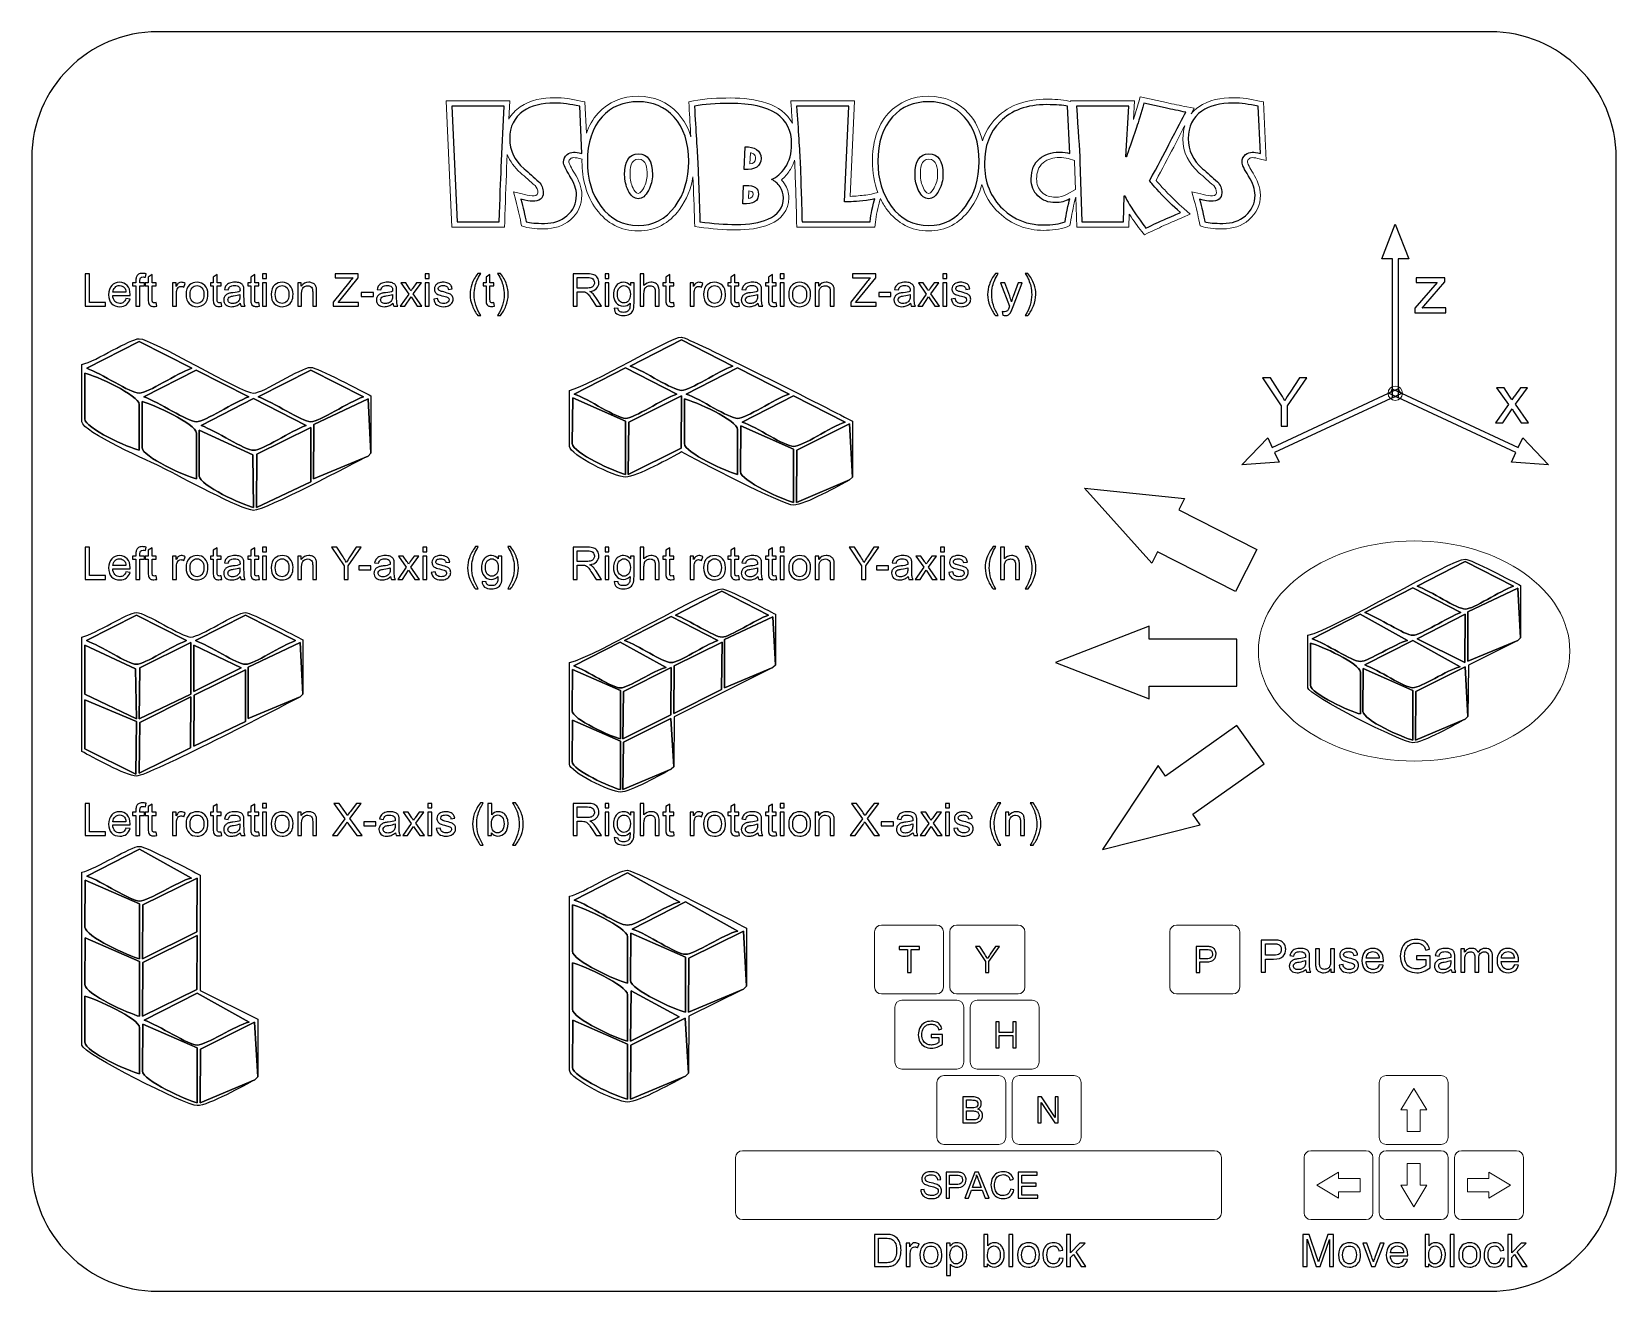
# Model space of a CAD drawing. Header units: centimetres. Extents: x -1.17 to 1.31, y -1 to 0.97.
import ezdxf

# ---------------------------------------------------------------- set-up
doc = ezdxf.new("R2010")
doc.units = ezdxf.units.CM
doc.header["$MEASUREMENT"] = 0
doc.layers.add('Keyboard', color=7, linetype='Continuous')

msp = doc.modelspace()

# ---------------------------------------------------------------- linework, layer by layer
at = {"layer": 'Keyboard', "color": 7, "lineweight": 9}
msp.add_ellipse((0.99646, 0.00305), major_axis=(0.24393, 0), ratio=0.7070061, dxfattribs=at)
at = {"layer": 'Keyboard', "color": 250}
for points, knots in [([(-0.97216, 0.97355), (-0.97216, 0.97355), (1.11584, 0.97355), (1.11584, 0.97355), (1.11584, 0.97355), (1.22441, 0.97355), (1.31323, 0.88473), (1.31323, 0.77616), (1.31323, 0.77616), (1.31323, 0.77616), (1.31323, -0.80292), (1.31323, -0.80292), (1.31323, -0.80292), (1.31323, -0.91149), (1.22441, -1.00031), (1.11584, -1.00031), (1.11584, -1.00031), (1.11584, -1.00031), (-0.97216, -1.00031), (-0.97216, -1.00031), (-0.97216, -1.00031), (-1.08073, -1.00031), (-1.16955, -0.91149), (-1.16955, -0.80292), (-1.16955, -0.80292), (-1.16955, -0.80292), (-1.16955, 0.77616), (-1.16955, 0.77616), (-1.16955, 0.77616), (-1.16955, 0.88473), (-1.08073, 0.97355), (-0.97216, 0.97355)], [0, 0, 0, 0, 0.125, 0.125, 0.125, 0.125, 0.25, 0.25, 0.25, 0.25, 0.375, 0.375, 0.375, 0.375, 0.5, 0.5, 0.5, 0.5, 0.625, 0.625, 0.625, 0.625, 0.75, 0.75, 0.75, 0.75, 0.875, 0.875, 0.875, 0.875, 1, 1, 1, 1]), ([(-0.63805, 0.31309), (-0.63805, 0.31309), (-0.63805, 0.40278), (-0.63805, 0.40278), (-0.63805, 0.40278), (-0.65012, 0.40914), (-0.72326, 0.44757), (-0.7322, 0.44757), (-0.7322, 0.44757), (-0.74779, 0.44757), (-0.80624, 0.40725), (-0.82184, 0.40725), (-0.82184, 0.40725), (-0.84143, 0.40725), (-0.98156, 0.49242), (-1.00115, 0.49242), (-1.00115, 0.49242), (-1.01546, 0.49242), (-1.06796, 0.4574), (-1.09082, 0.4521), (-1.09082, 0.4521), (-1.09082, 0.4521), (-1.09082, 0.36242), (-1.09082, 0.36242), (-1.09082, 0.36242), (-1.09082, 0.34638), (-0.98237, 0.29921), (-0.96232, 0.28919), (-0.96232, 0.28919), (-0.93955, 0.27778), (-0.83993, 0.22346), (-0.82184, 0.22346), (-0.82184, 0.22346), (-0.8043, 0.22346), (-0.66576, 0.29633), (-0.64254, 0.30864), (-0.64254, 0.30864), (-0.64254, 0.30864), (-0.72785, 0.27309), (-0.72785, 0.27309), (-0.72785, 0.27309), (-0.72785, 0.27309), (-0.72771, 0.35794), (-0.72771, 0.35794), (-0.72771, 0.35794), (-0.72771, 0.35794), (-0.64249, 0.39824), (-0.64249, 0.39824), (-0.64249, 0.39824), (-0.64249, 0.39824), (-0.63805, 0.31309), (-0.63805, 0.31309)], [0, 0, 0, 0, 0.0769231, 0.0769231, 0.0769231, 0.0769231, 0.1538462, 0.1538462, 0.1538462, 0.1538462, 0.2307692, 0.2307692, 0.2307692, 0.2307692, 0.3076923, 0.3076923, 0.3076923, 0.3076923, 0.3846154, 0.3846154, 0.3846154, 0.3846154, 0.4615385, 0.4615385, 0.4615385, 0.4615385, 0.5384615, 0.5384615, 0.5384615, 0.5384615, 0.6153846, 0.6153846, 0.6153846, 0.6153846, 0.6923077, 0.6923077, 0.6923077, 0.6923077, 0.7692308, 0.7692308, 0.7692308, 0.7692308, 0.8461538, 0.8461538, 0.8461538, 0.8461538, 0.9230769, 0.9230769, 0.9230769, 0.9230769, 1, 1, 1, 1]), ([(-1.00129, 0.4882), (-1.00129, 0.4882), (-0.9189, 0.44613), (-0.9189, 0.44613), (-0.9189, 0.44613), (-0.94219, 0.43804), (-0.98676, 0.40725), (-1.00115, 0.40725), (-1.00115, 0.40725), (-1.01555, 0.40725), (-1.06009, 0.43804), (-1.08341, 0.44613), (-1.08341, 0.44613), (-1.08341, 0.44613), (-1.00129, 0.4882), (-1.00129, 0.4882)], [0, 0, 0, 0, 0.25, 0.25, 0.25, 0.25, 0.5, 0.5, 0.5, 0.5, 0.75, 0.75, 0.75, 0.75, 1, 1, 1, 1]), ([(0.11643, 0.27543), (0.11643, 0.27543), (0.11643, 0.36325), (0.11643, 0.36325), (0.11643, 0.36325), (0.09005, 0.37719), (-0.14189, 0.49493), (-0.15131, 0.49493), (-0.15131, 0.49493), (-0.16957, 0.49493), (-0.29268, 0.4195), (-0.32691, 0.41152), (-0.32691, 0.41152), (-0.32691, 0.41152), (-0.32691, 0.32375), (-0.32691, 0.32375), (-0.32691, 0.32375), (-0.32691, 0.31058), (-0.25604, 0.27543), (-0.23911, 0.27543), (-0.23911, 0.27543), (-0.22251, 0.27543), (-0.16669, 0.30681), (-0.15131, 0.31493), (-0.15131, 0.31493), (-0.12859, 0.30293), (0.00706, 0.23154), (0.02425, 0.23154), (0.02425, 0.23154), (0.04086, 0.23154), (0.09667, 0.26293), (0.11205, 0.27104), (0.11205, 0.27104), (0.11205, 0.27104), (0.02865, 0.23596), (0.02865, 0.23596), (0.02865, 0.23596), (0.02865, 0.23596), (0.02943, 0.31776), (0.02943, 0.31776), (0.02943, 0.31776), (0.02943, 0.31776), (0.11172, 0.35885), (0.11172, 0.35885), (0.11172, 0.35885), (0.11172, 0.35885), (0.11643, 0.27543), (0.11643, 0.27543)], [0, 0, 0, 0, 0.0833333, 0.0833333, 0.0833333, 0.0833333, 0.1666667, 0.1666667, 0.1666667, 0.1666667, 0.25, 0.25, 0.25, 0.25, 0.3333333, 0.3333333, 0.3333333, 0.3333333, 0.4166667, 0.4166667, 0.4166667, 0.4166667, 0.5, 0.5, 0.5, 0.5, 0.5833333, 0.5833333, 0.5833333, 0.5833333, 0.6666667, 0.6666667, 0.6666667, 0.6666667, 0.75, 0.75, 0.75, 0.75, 0.8333333, 0.8333333, 0.8333333, 0.8333333, 0.9166667, 0.9166667, 0.9166667, 0.9166667, 1, 1, 1, 1]), ([(-0.15148, 0.49081), (-0.15148, 0.49081), (-0.07077, 0.44963), (-0.07077, 0.44963), (-0.07077, 0.44963), (-0.0936, 0.44168), (-0.13724, 0.41152), (-0.15131, 0.41152), (-0.15131, 0.41152), (-0.16542, 0.41152), (-0.20903, 0.44168), (-0.23186, 0.44963), (-0.23186, 0.44963), (-0.23186, 0.44963), (-0.15148, 0.49081), (-0.15148, 0.49081)], [0, 0, 0, 0, 0.25, 0.25, 0.25, 0.25, 0.5, 0.5, 0.5, 0.5, 0.75, 0.75, 0.75, 0.75, 1, 1, 1, 1]), ([(-0.23925, 0.44692), (-0.23925, 0.44692), (-0.15857, 0.40573), (-0.15857, 0.40573), (-0.15857, 0.40573), (-0.1814, 0.3978), (-0.22502, 0.36763), (-0.23911, 0.36763), (-0.23911, 0.36763), (-0.25321, 0.36763), (-0.29684, 0.3978), (-0.31966, 0.40573), (-0.31966, 0.40573), (-0.31966, 0.40573), (-0.23925, 0.44692), (-0.23925, 0.44692)], [0, 0, 0, 0, 0.25, 0.25, 0.25, 0.25, 0.5, 0.5, 0.5, 0.5, 0.75, 0.75, 0.75, 0.75, 1, 1, 1, 1]), ([(-0.06367, 0.44692), (-0.06367, 0.44692), (0.01702, 0.40573), (0.01702, 0.40573), (0.01702, 0.40573), (-0.00581, 0.3978), (-0.04946, 0.36763), (-0.06354, 0.36763), (-0.06354, 0.36763), (-0.07761, 0.36763), (-0.12127, 0.3978), (-0.14407, 0.40573), (-0.14407, 0.40573), (-0.14407, 0.40573), (-0.06367, 0.44692), (-0.06367, 0.44692)], [0, 0, 0, 0, 0.25, 0.25, 0.25, 0.25, 0.5, 0.5, 0.5, 0.5, 0.75, 0.75, 0.75, 0.75, 1, 1, 1, 1]), ([(-1.08631, 0.43862), (-1.07037, 0.43492), (-1.00115, 0.40389), (-1.00115, 0.38931), (-1.00115, 0.38931), (-1.00115, 0.38931), (-1.00115, 0.3176), (-1.00115, 0.3176), (-1.00115, 0.3176), (-1.01712, 0.32131), (-1.08631, 0.35231), (-1.08631, 0.36691), (-1.08631, 0.36691), (-1.08631, 0.36691), (-1.08631, 0.43862), (-1.08631, 0.43862)], [0, 0, 0, 0, 0.25, 0.25, 0.25, 0.25, 0.5, 0.5, 0.5, 0.5, 0.75, 0.75, 0.75, 0.75, 1, 1, 1, 1]), ([(-0.91164, 0.44339), (-0.91164, 0.44339), (-0.82925, 0.40133), (-0.82925, 0.40133), (-0.82925, 0.40133), (-0.85256, 0.39322), (-0.89711, 0.36242), (-0.91151, 0.36242), (-0.91151, 0.36242), (-0.92589, 0.36242), (-0.97045, 0.39322), (-0.99375, 0.40133), (-0.99375, 0.40133), (-0.99375, 0.40133), (-0.91164, 0.44339), (-0.91164, 0.44339)], [0, 0, 0, 0, 0.25, 0.25, 0.25, 0.25, 0.5, 0.5, 0.5, 0.5, 0.75, 0.75, 0.75, 0.75, 1, 1, 1, 1]), ([(-0.73234, 0.44339), (-0.73234, 0.44339), (-0.64993, 0.40133), (-0.64993, 0.40133), (-0.64993, 0.40133), (-0.67324, 0.39322), (-0.7178, 0.36242), (-0.7322, 0.36242), (-0.7322, 0.36242), (-0.74658, 0.36242), (-0.79111, 0.39322), (-0.81446, 0.40133), (-0.81446, 0.40133), (-0.81446, 0.40133), (-0.73234, 0.44339), (-0.73234, 0.44339)], [0, 0, 0, 0, 0.25, 0.25, 0.25, 0.25, 0.5, 0.5, 0.5, 0.5, 0.75, 0.75, 0.75, 0.75, 1, 1, 1, 1]), ([(-0.82201, 0.39856), (-0.82201, 0.39856), (-0.7396, 0.35649), (-0.7396, 0.35649), (-0.7396, 0.35649), (-0.76289, 0.34838), (-0.80746, 0.3176), (-0.82184, 0.3176), (-0.82184, 0.3176), (-0.83621, 0.3176), (-0.88076, 0.34838), (-0.90409, 0.35649), (-0.90409, 0.35649), (-0.90409, 0.35649), (-0.82201, 0.39856), (-0.82201, 0.39856)], [0, 0, 0, 0, 0.25, 0.25, 0.25, 0.25, 0.5, 0.5, 0.5, 0.5, 0.75, 0.75, 0.75, 0.75, 1, 1, 1, 1]), ([(-0.32251, 0.32813), (-0.32251, 0.32813), (-0.32192, 0.39959), (-0.32192, 0.39959), (-0.32192, 0.39959), (-0.32192, 0.39959), (-0.23911, 0.36325), (-0.23911, 0.36325), (-0.23911, 0.36325), (-0.23911, 0.36325), (-0.23911, 0.27983), (-0.23911, 0.27983), (-0.23911, 0.27983), (-0.25475, 0.28349), (-0.32251, 0.31385), (-0.32251, 0.32813)], [0, 0, 0, 0, 0.25, 0.25, 0.25, 0.25, 0.5, 0.5, 0.5, 0.5, 0.75, 0.75, 0.75, 0.75, 1, 1, 1, 1]), ([(-0.23476, 0.27989), (-0.23476, 0.27989), (-0.23394, 0.36166), (-0.23394, 0.36166), (-0.23394, 0.36166), (-0.23394, 0.36166), (-0.15131, 0.40275), (-0.15131, 0.40275), (-0.15131, 0.40275), (-0.15131, 0.40275), (-0.15213, 0.32094), (-0.15213, 0.32094), (-0.15213, 0.32094), (-0.15213, 0.32094), (-0.23476, 0.27989), (-0.23476, 0.27989)], [0, 0, 0, 0, 0.25, 0.25, 0.25, 0.25, 0.5, 0.5, 0.5, 0.5, 0.75, 0.75, 0.75, 0.75, 1, 1, 1, 1]), ([(-0.14695, 0.32813), (-0.14695, 0.32813), (-0.14695, 0.39836), (-0.14695, 0.39836), (-0.14695, 0.39836), (-0.1313, 0.39472), (-0.06354, 0.36436), (-0.06354, 0.35007), (-0.06354, 0.35007), (-0.06354, 0.35007), (-0.06354, 0.27983), (-0.06354, 0.27983), (-0.06354, 0.27983), (-0.07917, 0.28349), (-0.14695, 0.31385), (-0.14695, 0.32813)], [0, 0, 0, 0, 0.25, 0.25, 0.25, 0.25, 0.5, 0.5, 0.5, 0.5, 0.75, 0.75, 0.75, 0.75, 1, 1, 1, 1]), ([(0.02411, 0.40304), (0.02411, 0.40304), (0.10478, 0.36185), (0.10478, 0.36185), (0.10478, 0.36185), (0.08198, 0.35391), (0.03835, 0.32375), (0.02425, 0.32375), (0.02425, 0.32375), (0.01018, 0.32375), (-0.03346, 0.35391), (-0.05628, 0.36185), (-0.05628, 0.36185), (-0.05628, 0.36185), (0.02411, 0.40304), (0.02411, 0.40304)], [0, 0, 0, 0, 0.25, 0.25, 0.25, 0.25, 0.5, 0.5, 0.5, 0.5, 0.75, 0.75, 0.75, 0.75, 1, 1, 1, 1]), ([(-0.99667, 0.39379), (-0.98068, 0.39007), (-0.91151, 0.35907), (-0.91151, 0.34447), (-0.91151, 0.34447), (-0.91151, 0.34447), (-0.91151, 0.27278), (-0.91151, 0.27278), (-0.91151, 0.27278), (-0.92746, 0.27649), (-0.99667, 0.30748), (-0.99667, 0.32207), (-0.99667, 0.32207), (-0.99667, 0.32207), (-0.99667, 0.39379), (-0.99667, 0.39379)], [0, 0, 0, 0, 0.25, 0.25, 0.25, 0.25, 0.5, 0.5, 0.5, 0.5, 0.75, 0.75, 0.75, 0.75, 1, 1, 1, 1]), ([(-0.90699, 0.34897), (-0.90699, 0.34897), (-0.8232, 0.31031), (-0.8232, 0.31031), (-0.8232, 0.31031), (-0.8232, 0.31031), (-0.82184, 0.22794), (-0.82184, 0.22794), (-0.82184, 0.22794), (-0.83781, 0.23166), (-0.90699, 0.26265), (-0.90699, 0.27727), (-0.90699, 0.27727), (-0.90699, 0.27727), (-0.90699, 0.34897), (-0.90699, 0.34897)], [0, 0, 0, 0, 0.25, 0.25, 0.25, 0.25, 0.5, 0.5, 0.5, 0.5, 0.75, 0.75, 0.75, 0.75, 1, 1, 1, 1]), ([(-0.73218, 0.35341), (-0.73218, 0.35341), (-0.7322, 0.2683), (-0.7322, 0.2683), (-0.7322, 0.2683), (-0.7322, 0.2683), (-0.81739, 0.22799), (-0.81739, 0.22799), (-0.81739, 0.22799), (-0.81739, 0.22799), (-0.81656, 0.31148), (-0.81656, 0.31148), (-0.81656, 0.31148), (-0.81656, 0.31148), (-0.73218, 0.35341), (-0.73218, 0.35341)], [0, 0, 0, 0, 0.25, 0.25, 0.25, 0.25, 0.5, 0.5, 0.5, 0.5, 0.75, 0.75, 0.75, 0.75, 1, 1, 1, 1]), ([(-0.05916, 0.28424), (-0.05916, 0.28424), (-0.05853, 0.35569), (-0.05853, 0.35569), (-0.05853, 0.35569), (-0.05853, 0.35569), (0.02425, 0.31934), (0.02425, 0.31934), (0.02425, 0.31934), (0.02425, 0.31934), (0.02425, 0.23596), (0.02425, 0.23596), (0.02425, 0.23596), (0.00865, 0.23958), (-0.05916, 0.26995), (-0.05916, 0.28424)], [0, 0, 0, 0, 0.25, 0.25, 0.25, 0.25, 0.5, 0.5, 0.5, 0.5, 0.75, 0.75, 0.75, 0.75, 1, 1, 1, 1]), ([(1.08075, -0.09974), (1.08075, -0.09974), (1.08148, -0.019), (1.08148, -0.019), (1.08148, -0.019), (1.08148, -0.019), (1.15887, 0.01948), (1.15887, 0.01948), (1.15887, 0.01948), (1.15887, 0.01948), (1.08059, -0.01311), (1.08059, -0.01311), (1.08059, -0.01311), (1.08059, -0.01311), (1.08075, 0.0647), (1.08075, 0.0647), (1.08075, 0.0647), (1.08075, 0.0647), (1.15887, 0.10167), (1.15887, 0.10167), (1.15887, 0.10167), (1.15887, 0.10167), (1.16297, 0.02358), (1.16297, 0.02358), (1.16297, 0.02358), (1.16297, 0.02358), (1.16297, 0.10583), (1.16297, 0.10583), (1.16297, 0.10583), (1.15188, 0.11168), (1.08484, 0.14693), (1.07663, 0.14693), (1.07663, 0.14693), (1.05459, 0.14693), (0.87347, 0.03787), (0.82996, 0.02774), (0.82996, 0.02774), (0.82996, 0.02774), (0.82996, -0.0545), (0.82996, -0.0545), (0.82996, -0.0545), (0.82996, -0.06629), (0.97871, -0.14084), (0.99442, -0.14084), (0.99442, -0.14084), (1.00995, -0.14084), (1.06225, -0.11146), (1.07663, -0.10384), (1.07663, -0.10384), (1.07663, -0.10384), (0.99853, -0.13676), (0.99853, -0.13676), (0.99853, -0.13676), (0.99853, -0.13676), (0.99926, -0.06013), (0.99926, -0.06013), (0.99926, -0.06013), (0.99926, -0.06013), (1.07634, -0.02162), (1.07634, -0.02162), (1.07634, -0.02162), (1.07634, -0.02162), (1.08075, -0.09974), (1.08075, -0.09974)], [0, 0, 0, 0, 0.0625, 0.0625, 0.0625, 0.0625, 0.125, 0.125, 0.125, 0.125, 0.1875, 0.1875, 0.1875, 0.1875, 0.25, 0.25, 0.25, 0.25, 0.3125, 0.3125, 0.3125, 0.3125, 0.375, 0.375, 0.375, 0.375, 0.4375, 0.4375, 0.4375, 0.4375, 0.5, 0.5, 0.5, 0.5, 0.5625, 0.5625, 0.5625, 0.5625, 0.625, 0.625, 0.625, 0.625, 0.6875, 0.6875, 0.6875, 0.6875, 0.75, 0.75, 0.75, 0.75, 0.8125, 0.8125, 0.8125, 0.8125, 0.875, 0.875, 0.875, 0.875, 0.9375, 0.9375, 0.9375, 0.9375, 1, 1, 1, 1]), ([(1.0765, 0.14308), (1.0765, 0.14308), (1.15208, 0.10452), (1.15208, 0.10452), (1.15208, 0.10452), (1.13069, 0.09706), (1.08984, 0.06883), (1.07663, 0.06883), (1.07663, 0.06883), (1.06342, 0.06883), (1.02258, 0.09706), (1.00121, 0.10452), (1.00121, 0.10452), (1.00121, 0.10452), (1.0765, 0.14308), (1.0765, 0.14308)], [0, 0, 0, 0, 0.25, 0.25, 0.25, 0.25, 0.5, 0.5, 0.5, 0.5, 0.75, 0.75, 0.75, 0.75, 1, 1, 1, 1]), ([(-0.16364, -0.17826), (-0.16364, -0.17826), (-0.16285, -0.10015), (-0.16285, -0.10015), (-0.16285, -0.10015), (-0.16285, -0.10015), (-0.0083, -0.02294), (-0.0083, -0.02294), (-0.0083, -0.02294), (-0.0083, -0.02294), (-0.08411, -0.05451), (-0.08411, -0.05451), (-0.08411, -0.05451), (-0.08411, -0.05451), (-0.08397, 0.02087), (-0.08397, 0.02087), (-0.08397, 0.02087), (-0.08397, 0.02087), (-0.00827, 0.05667), (-0.00827, 0.05667), (-0.00827, 0.05667), (-0.00827, 0.05667), (-0.00431, -0.01896), (-0.00431, -0.01896), (-0.00431, -0.01896), (-0.00431, -0.01896), (-0.00431, 0.06069), (-0.00431, 0.06069), (-0.00431, 0.06069), (-0.01502, 0.06638), (-0.08002, 0.10052), (-0.08795, 0.10052), (-0.08795, 0.10052), (-0.10931, 0.10052), (-0.28475, -0.00514), (-0.3269, -0.015), (-0.3269, -0.015), (-0.3269, -0.015), (-0.3269, -0.17429), (-0.3269, -0.17429), (-0.3269, -0.17429), (-0.3269, -0.18624), (-0.26263, -0.2181), (-0.24726, -0.2181), (-0.24726, -0.2181), (-0.23219, -0.2181), (-0.18153, -0.18962), (-0.16761, -0.18224), (-0.16761, -0.18224), (-0.16761, -0.18224), (-0.2433, -0.21412), (-0.2433, -0.21412), (-0.2433, -0.21412), (-0.2433, -0.21412), (-0.24256, -0.13987), (-0.24256, -0.13987), (-0.24256, -0.13987), (-0.24256, -0.13987), (-0.16789, -0.10259), (-0.16789, -0.10259), (-0.16789, -0.10259), (-0.16789, -0.10259), (-0.16364, -0.17826), (-0.16364, -0.17826)], [0, 0, 0, 0, 0.0625, 0.0625, 0.0625, 0.0625, 0.125, 0.125, 0.125, 0.125, 0.1875, 0.1875, 0.1875, 0.1875, 0.25, 0.25, 0.25, 0.25, 0.3125, 0.3125, 0.3125, 0.3125, 0.375, 0.375, 0.375, 0.375, 0.4375, 0.4375, 0.4375, 0.4375, 0.5, 0.5, 0.5, 0.5, 0.5625, 0.5625, 0.5625, 0.5625, 0.625, 0.625, 0.625, 0.625, 0.6875, 0.6875, 0.6875, 0.6875, 0.75, 0.75, 0.75, 0.75, 0.8125, 0.8125, 0.8125, 0.8125, 0.875, 0.875, 0.875, 0.875, 0.9375, 0.9375, 0.9375, 0.9375, 1, 1, 1, 1]), ([(0.99429, 0.10197), (0.99429, 0.10197), (1.06984, 0.0634), (1.06984, 0.0634), (1.06984, 0.0634), (1.04847, 0.05597), (1.0076, 0.02774), (0.99442, 0.02774), (0.99442, 0.02774), (0.98121, 0.02774), (0.94033, 0.05597), (0.91897, 0.0634), (0.91897, 0.0634), (0.91897, 0.0634), (0.99429, 0.10197), (0.99429, 0.10197)], [0, 0, 0, 0, 0.25, 0.25, 0.25, 0.25, 0.5, 0.5, 0.5, 0.5, 0.75, 0.75, 0.75, 0.75, 1, 1, 1, 1]), ([(-0.08807, 0.09681), (-0.08807, 0.09681), (-0.01488, 0.05945), (-0.01488, 0.05945), (-0.01488, 0.05945), (-0.03557, 0.05221), (-0.07517, 0.02486), (-0.08795, 0.02486), (-0.08795, 0.02486), (-0.10072, 0.02486), (-0.14032, 0.05221), (-0.16103, 0.05945), (-0.16103, 0.05945), (-0.16103, 0.05945), (-0.08807, 0.09681), (-0.08807, 0.09681)], [0, 0, 0, 0, 0.25, 0.25, 0.25, 0.25, 0.5, 0.5, 0.5, 0.5, 0.75, 0.75, 0.75, 0.75, 1, 1, 1, 1]), ([(-0.74484, -0.06472), (-0.74484, -0.06472), (-0.74484, 0.02068), (-0.74484, 0.02068), (-0.74484, 0.02068), (-0.75634, 0.02678), (-0.82603, 0.06338), (-0.83454, 0.06338), (-0.83454, 0.06338), (-0.84942, 0.06338), (-0.90509, 0.02497), (-0.91998, 0.02497), (-0.91998, 0.02497), (-0.93484, 0.02497), (-0.99053, 0.06338), (-1.00537, 0.06338), (-1.00537, 0.06338), (-1.01903, 0.06338), (-1.06906, 0.03003), (-1.09081, 0.02497), (-1.09081, 0.02497), (-1.09081, 0.02497), (-1.09081, -0.15441), (-1.09081, -0.15441), (-1.09081, -0.15441), (-1.07586, -0.16232), (-1.02154, -0.19288), (-1.00537, -0.19288), (-1.00537, -0.19288), (-0.98713, -0.19288), (-0.77906, -0.08485), (-0.74913, -0.06898), (-0.74913, -0.06898), (-0.74913, -0.06898), (-0.83042, -0.10287), (-0.83042, -0.10287), (-0.83042, -0.10287), (-0.83042, -0.10287), (-0.83028, -0.02203), (-0.83028, -0.02203), (-0.83028, -0.02203), (-0.83028, -0.02203), (-0.74911, 0.01639), (-0.74911, 0.01639), (-0.74911, 0.01639), (-0.74911, 0.01639), (-0.74484, -0.06472), (-0.74484, -0.06472)], [0, 0, 0, 0, 0.0833333, 0.0833333, 0.0833333, 0.0833333, 0.1666667, 0.1666667, 0.1666667, 0.1666667, 0.25, 0.25, 0.25, 0.25, 0.3333333, 0.3333333, 0.3333333, 0.3333333, 0.4166667, 0.4166667, 0.4166667, 0.4166667, 0.5, 0.5, 0.5, 0.5, 0.5833333, 0.5833333, 0.5833333, 0.5833333, 0.6666667, 0.6666667, 0.6666667, 0.6666667, 0.75, 0.75, 0.75, 0.75, 0.8333333, 0.8333333, 0.8333333, 0.8333333, 0.9166667, 0.9166667, 0.9166667, 0.9166667, 1, 1, 1, 1]), ([(-1.00554, 0.05941), (-1.00554, 0.05941), (-0.92702, 0.01933), (-0.92702, 0.01933), (-0.92702, 0.01933), (-0.94923, 0.01161), (-0.99166, -0.01774), (-1.00537, -0.01774), (-1.00537, -0.01774), (-1.01912, -0.01774), (-1.06155, 0.01161), (-1.08376, 0.01933), (-1.08376, 0.01933), (-1.08376, 0.01933), (-1.00554, 0.05941), (-1.00554, 0.05941)], [0, 0, 0, 0, 0.25, 0.25, 0.25, 0.25, 0.5, 0.5, 0.5, 0.5, 0.75, 0.75, 0.75, 0.75, 1, 1, 1, 1]), ([(-0.83466, 0.05941), (-0.83466, 0.05941), (-0.75619, 0.01933), (-0.75619, 0.01933), (-0.75619, 0.01933), (-0.77838, 0.01161), (-0.82083, -0.01774), (-0.83454, -0.01774), (-0.83454, -0.01774), (-0.84826, -0.01774), (-0.8907, 0.01161), (-0.91295, 0.01933), (-0.91295, 0.01933), (-0.91295, 0.01933), (-0.83466, 0.05941), (-0.83466, 0.05941)], [0, 0, 0, 0, 0.25, 0.25, 0.25, 0.25, 0.5, 0.5, 0.5, 0.5, 0.75, 0.75, 0.75, 0.75, 1, 1, 1, 1]), ([(-0.16774, 0.05698), (-0.16774, 0.05698), (-0.09454, 0.01959), (-0.09454, 0.01959), (-0.09454, 0.01959), (-0.11524, 0.01239), (-0.15483, -0.015), (-0.16761, -0.015), (-0.16761, -0.015), (-0.18038, -0.015), (-0.21996, 0.01239), (-0.24068, 0.01959), (-0.24068, 0.01959), (-0.24068, 0.01959), (-0.16774, 0.05698), (-0.16774, 0.05698)], [0, 0, 0, 0, 0.25, 0.25, 0.25, 0.25, 0.5, 0.5, 0.5, 0.5, 0.75, 0.75, 0.75, 0.75, 1, 1, 1, 1]), ([(0.91205, 0.06086), (0.91205, 0.06086), (0.98619, 0.01948), (0.98619, 0.01948), (0.98619, 0.01948), (0.96625, 0.01484), (0.92538, -0.01339), (0.91219, -0.01339), (0.91219, -0.01339), (0.89899, -0.01339), (0.85812, 0.01484), (0.83675, 0.02228), (0.83675, 0.02228), (0.83675, 0.02228), (0.91205, 0.06086), (0.91205, 0.06086)], [0, 0, 0, 0, 0.25, 0.25, 0.25, 0.25, 0.5, 0.5, 0.5, 0.5, 0.75, 0.75, 0.75, 0.75, 1, 1, 1, 1]), ([(1.0765, 0.06086), (1.0765, 0.06086), (1.07597, -0.01477), (1.07597, -0.01477), (1.07597, -0.01477), (1.07597, -0.01477), (1.00121, 0.02228), (1.00121, 0.02228), (1.00121, 0.02228), (1.00121, 0.02228), (1.0765, 0.06086), (1.0765, 0.06086)], [0, 0, 0, 0, 0.3333333, 0.3333333, 0.3333333, 0.3333333, 0.6666667, 0.6666667, 0.6666667, 0.6666667, 1, 1, 1, 1]), ([(-1.08653, 0.01215), (-1.08653, 0.01215), (-1.00667, -0.02472), (-1.00667, -0.02472), (-1.00667, -0.02472), (-1.00667, -0.02472), (-1.00537, -0.1032), (-1.00537, -0.1032), (-1.00537, -0.1032), (-1.00537, -0.1032), (-1.08653, -0.06472), (-1.08653, -0.06472), (-1.08653, -0.06472), (-1.08653, -0.06472), (-1.08653, 0.01215), (-1.08653, 0.01215)], [0, 0, 0, 0, 0.25, 0.25, 0.25, 0.25, 0.5, 0.5, 0.5, 0.5, 0.75, 0.75, 0.75, 0.75, 1, 1, 1, 1]), ([(-0.91995, 0.01639), (-0.91995, 0.01639), (-0.91998, -0.06472), (-0.91998, -0.06472), (-0.91998, -0.06472), (-0.91998, -0.06472), (-1.00113, -0.10313), (-1.00113, -0.10313), (-1.00113, -0.10313), (-1.00113, -0.10313), (-1.00037, -0.02355), (-1.00037, -0.02355), (-1.00037, -0.02355), (-1.00037, -0.02355), (-0.91995, 0.01639), (-0.91995, 0.01639)], [0, 0, 0, 0, 0.25, 0.25, 0.25, 0.25, 0.5, 0.5, 0.5, 0.5, 0.75, 0.75, 0.75, 0.75, 1, 1, 1, 1]), ([(-0.91569, 0.01215), (-0.91569, 0.01215), (-0.84157, -0.02332), (-0.84157, -0.02332), (-0.84157, -0.02332), (-0.84157, -0.02332), (-0.91569, -0.06046), (-0.91569, -0.06046), (-0.91569, -0.06046), (-0.91569, -0.06046), (-0.91569, 0.01215), (-0.91569, 0.01215)], [0, 0, 0, 0, 0.3333333, 0.3333333, 0.3333333, 0.3333333, 0.6666667, 0.6666667, 0.6666667, 0.6666667, 1, 1, 1, 1]), ([(-0.24738, 0.01712), (-0.24738, 0.01712), (-0.17558, -0.02294), (-0.17558, -0.02294), (-0.17558, -0.02294), (-0.19489, -0.02744), (-0.23447, -0.0548), (-0.24726, -0.0548), (-0.24726, -0.0548), (-0.26004, -0.0548), (-0.29962, -0.02744), (-0.32034, -0.02021), (-0.32034, -0.02021), (-0.32034, -0.02021), (-0.24738, 0.01712), (-0.24738, 0.01712)], [0, 0, 0, 0, 0.25, 0.25, 0.25, 0.25, 0.5, 0.5, 0.5, 0.5, 0.75, 0.75, 0.75, 0.75, 1, 1, 1, 1]), ([(-0.16364, -0.09461), (-0.16364, -0.09461), (-0.1629, -0.0204), (-0.1629, -0.0204), (-0.1629, -0.0204), (-0.1629, -0.0204), (-0.08795, 0.01691), (-0.08795, 0.01691), (-0.08795, 0.01691), (-0.08795, 0.01691), (-0.08865, -0.05733), (-0.08865, -0.05733), (-0.08865, -0.05733), (-0.08865, -0.05733), (-0.16364, -0.09461), (-0.16364, -0.09461)], [0, 0, 0, 0, 0.25, 0.25, 0.25, 0.25, 0.5, 0.5, 0.5, 0.5, 0.75, 0.75, 0.75, 0.75, 1, 1, 1, 1]), ([(0.83408, -0.05041), (0.83408, -0.05041), (0.83408, 0.01537), (0.83408, 0.01537), (0.83408, 0.01537), (0.84869, 0.01197), (0.91219, -0.01646), (0.91219, -0.02984), (0.91219, -0.02984), (0.91219, -0.02984), (0.91219, -0.09564), (0.91219, -0.09564), (0.91219, -0.09564), (0.89755, -0.09222), (0.83408, -0.0638), (0.83408, -0.05041)], [0, 0, 0, 0, 0.25, 0.25, 0.25, 0.25, 0.5, 0.5, 0.5, 0.5, 0.75, 0.75, 0.75, 0.75, 1, 1, 1, 1]), ([(0.99429, 0.01975), (0.99429, 0.01975), (1.06841, -0.02161), (1.06841, -0.02161), (1.06841, -0.02161), (1.04847, -0.02627), (1.0076, -0.0545), (0.99442, -0.0545), (0.99442, -0.0545), (0.98121, -0.0545), (0.94033, -0.02627), (0.91897, -0.01882), (0.91897, -0.01882), (0.91897, -0.01882), (0.99429, 0.01975), (0.99429, 0.01975)], [0, 0, 0, 0, 0.25, 0.25, 0.25, 0.25, 0.5, 0.5, 0.5, 0.5, 0.75, 0.75, 0.75, 0.75, 1, 1, 1, 1]), ([(-0.2433, -0.13442), (-0.2433, -0.13442), (-0.24256, -0.06023), (-0.24256, -0.06023), (-0.24256, -0.06023), (-0.24256, -0.06023), (-0.16761, -0.02294), (-0.16761, -0.02294), (-0.16761, -0.02294), (-0.16761, -0.02294), (-0.16833, -0.09716), (-0.16833, -0.09716), (-0.16833, -0.09716), (-0.16833, -0.09716), (-0.2433, -0.13442), (-0.2433, -0.13442)], [0, 0, 0, 0, 0.25, 0.25, 0.25, 0.25, 0.5, 0.5, 0.5, 0.5, 0.75, 0.75, 0.75, 0.75, 1, 1, 1, 1]), ([(0.91629, -0.0915), (0.91629, -0.0915), (0.91684, -0.02457), (0.91684, -0.02457), (0.91684, -0.02457), (0.91684, -0.02457), (0.99442, -0.05861), (0.99442, -0.05861), (0.99442, -0.05861), (0.99442, -0.05861), (0.99442, -0.13676), (0.99442, -0.13676), (0.99442, -0.13676), (0.97978, -0.13332), (0.91629, -0.10489), (0.91629, -0.0915)], [0, 0, 0, 0, 0.25, 0.25, 0.25, 0.25, 0.5, 0.5, 0.5, 0.5, 0.75, 0.75, 0.75, 0.75, 1, 1, 1, 1]), ([(-0.83452, -0.02633), (-0.83452, -0.02633), (-0.83454, -0.10743), (-0.83454, -0.10743), (-0.83454, -0.10743), (-0.83454, -0.10743), (-0.91572, -0.14582), (-0.91572, -0.14582), (-0.91572, -0.14582), (-0.91572, -0.14582), (-0.91492, -0.06627), (-0.91492, -0.06627), (-0.91492, -0.06627), (-0.91492, -0.06627), (-0.83452, -0.02633), (-0.83452, -0.02633)], [0, 0, 0, 0, 0.25, 0.25, 0.25, 0.25, 0.5, 0.5, 0.5, 0.5, 0.75, 0.75, 0.75, 0.75, 1, 1, 1, 1]), ([(-0.32295, -0.09066), (-0.32295, -0.09066), (-0.32238, -0.02579), (-0.32238, -0.02579), (-0.32238, -0.02579), (-0.32238, -0.02579), (-0.24726, -0.05876), (-0.24726, -0.05876), (-0.24726, -0.05876), (-0.24726, -0.05876), (-0.24726, -0.13446), (-0.24726, -0.13446), (-0.24726, -0.13446), (-0.26143, -0.13115), (-0.32295, -0.1036), (-0.32295, -0.09066)], [0, 0, 0, 0, 0.25, 0.25, 0.25, 0.25, 0.5, 0.5, 0.5, 0.5, 0.75, 0.75, 0.75, 0.75, 1, 1, 1, 1]), ([(-1.08653, -0.07326), (-1.08653, -0.07326), (-1.00537, -0.10743), (-1.00537, -0.10743), (-1.00537, -0.10743), (-1.00537, -0.10743), (-1.00616, -0.19014), (-1.00616, -0.19014), (-1.00616, -0.19014), (-1.00616, -0.19014), (-1.08653, -0.15015), (-1.08653, -0.15015), (-1.08653, -0.15015), (-1.08653, -0.15015), (-1.08653, -0.07326), (-1.08653, -0.07326)], [0, 0, 0, 0, 0.25, 0.25, 0.25, 0.25, 0.5, 0.5, 0.5, 0.5, 0.75, 0.75, 0.75, 0.75, 1, 1, 1, 1]), ([(-1.00113, -0.18854), (-1.00113, -0.18854), (-1.00037, -0.10897), (-1.00037, -0.10897), (-1.00037, -0.10897), (-1.00037, -0.10897), (-0.91998, -0.06898), (-0.91998, -0.06898), (-0.91998, -0.06898), (-0.91998, -0.06898), (-0.92074, -0.14863), (-0.92074, -0.14863), (-0.92074, -0.14863), (-0.92074, -0.14863), (-1.00113, -0.18854), (-1.00113, -0.18854)], [0, 0, 0, 0, 0.25, 0.25, 0.25, 0.25, 0.5, 0.5, 0.5, 0.5, 0.75, 0.75, 0.75, 0.75, 1, 1, 1, 1]), ([(-0.32295, -0.17032), (-0.32295, -0.17032), (-0.32238, -0.10545), (-0.32238, -0.10545), (-0.32238, -0.10545), (-0.32238, -0.10545), (-0.24726, -0.13845), (-0.24726, -0.13845), (-0.24726, -0.13845), (-0.24726, -0.13845), (-0.24726, -0.21412), (-0.24726, -0.21412), (-0.24726, -0.21412), (-0.26143, -0.2108), (-0.32295, -0.18328), (-0.32295, -0.17032)], [0, 0, 0, 0, 0.25, 0.25, 0.25, 0.25, 0.5, 0.5, 0.5, 0.5, 0.75, 0.75, 0.75, 0.75, 1, 1, 1, 1]), ([(-0.8154, -0.66417), (-0.8154, -0.66417), (-0.81547, -0.57398), (-0.81547, -0.57398), (-0.81547, -0.57398), (-0.81547, -0.57398), (-0.90571, -0.52875), (-0.90571, -0.52875), (-0.90571, -0.52875), (-0.90571, -0.52875), (-0.90571, -0.34817), (-0.90571, -0.34817), (-0.90571, -0.34817), (-0.91786, -0.34176), (-0.99155, -0.30304), (-1.00051, -0.30304), (-1.00051, -0.30304), (-1.01493, -0.30304), (-1.0678, -0.33828), (-1.09081, -0.34366), (-1.09081, -0.34366), (-1.09081, -0.34366), (-1.09081, -0.61453), (-1.09081, -0.61453), (-1.09081, -0.61453), (-1.09081, -0.62745), (-0.92746, -0.70934), (-0.91023, -0.70934), (-0.91023, -0.70934), (-0.89313, -0.70934), (-0.83571, -0.67708), (-0.81991, -0.66872), (-0.81991, -0.66872), (-0.81991, -0.66872), (-0.90571, -0.70484), (-0.90571, -0.70484), (-0.90571, -0.70484), (-0.90571, -0.70484), (-0.90489, -0.62069), (-0.90489, -0.62069), (-0.90489, -0.62069), (-0.90489, -0.62069), (-0.82026, -0.57843), (-0.82026, -0.57843), (-0.82026, -0.57843), (-0.82026, -0.57843), (-0.8154, -0.66417), (-0.8154, -0.66417)], [0, 0, 0, 0, 0.0833333, 0.0833333, 0.0833333, 0.0833333, 0.1666667, 0.1666667, 0.1666667, 0.1666667, 0.25, 0.25, 0.25, 0.25, 0.3333333, 0.3333333, 0.3333333, 0.3333333, 0.4166667, 0.4166667, 0.4166667, 0.4166667, 0.5, 0.5, 0.5, 0.5, 0.5833333, 0.5833333, 0.5833333, 0.5833333, 0.6666667, 0.6666667, 0.6666667, 0.6666667, 0.75, 0.75, 0.75, 0.75, 0.8333333, 0.8333333, 0.8333333, 0.8333333, 0.9166667, 0.9166667, 0.9166667, 0.9166667, 1, 1, 1, 1]), ([(-1.00068, -0.30726), (-1.00068, -0.30726), (-0.91927, -0.35269), (-0.91927, -0.35269), (-0.91927, -0.35269), (-0.94116, -0.35779), (-0.98602, -0.38881), (-1.00051, -0.38881), (-1.00051, -0.38881), (-1.01501, -0.38881), (-1.0599, -0.35779), (-1.08336, -0.3496), (-1.08336, -0.3496), (-1.08336, -0.3496), (-1.00068, -0.30726), (-1.00068, -0.30726)], [0, 0, 0, 0, 0.25, 0.25, 0.25, 0.25, 0.5, 0.5, 0.5, 0.5, 0.75, 0.75, 0.75, 0.75, 1, 1, 1, 1]), ([(-0.14053, -0.65846), (-0.14053, -0.65846), (-0.13972, -0.56921), (-0.13972, -0.56921), (-0.13972, -0.56921), (-0.13972, -0.56921), (-0.05418, -0.52662), (-0.05418, -0.52662), (-0.05418, -0.52662), (-0.05418, -0.52662), (-0.14053, -0.56301), (-0.14053, -0.56301), (-0.14053, -0.56301), (-0.14053, -0.56301), (-0.13972, -0.47828), (-0.13972, -0.47828), (-0.13972, -0.47828), (-0.13972, -0.47828), (-0.05449, -0.43572), (-0.05449, -0.43572), (-0.05449, -0.43572), (-0.05449, -0.43572), (-0.04963, -0.52211), (-0.04963, -0.52211), (-0.04963, -0.52211), (-0.04963, -0.52211), (-0.04963, -0.43118), (-0.04963, -0.43118), (-0.04963, -0.43118), (-0.06914, -0.42085), (-0.22697, -0.34029), (-0.236, -0.34029), (-0.236, -0.34029), (-0.25051, -0.34029), (-0.30376, -0.37579), (-0.32692, -0.38117), (-0.32692, -0.38117), (-0.32692, -0.38117), (-0.32692, -0.65392), (-0.32692, -0.65392), (-0.32692, -0.65392), (-0.32692, -0.66755), (-0.25354, -0.70394), (-0.236, -0.70394), (-0.236, -0.70394), (-0.21881, -0.70394), (-0.161, -0.67144), (-0.14507, -0.663), (-0.14507, -0.663), (-0.14507, -0.663), (-0.23145, -0.6994), (-0.23145, -0.6994), (-0.23145, -0.6994), (-0.23145, -0.6994), (-0.23063, -0.61465), (-0.23063, -0.61465), (-0.23063, -0.61465), (-0.23063, -0.61465), (-0.14543, -0.5721), (-0.14543, -0.5721), (-0.14543, -0.5721), (-0.14543, -0.5721), (-0.14053, -0.65846), (-0.14053, -0.65846)], [0, 0, 0, 0, 0.0625, 0.0625, 0.0625, 0.0625, 0.125, 0.125, 0.125, 0.125, 0.1875, 0.1875, 0.1875, 0.1875, 0.25, 0.25, 0.25, 0.25, 0.3125, 0.3125, 0.3125, 0.3125, 0.375, 0.375, 0.375, 0.375, 0.4375, 0.4375, 0.4375, 0.4375, 0.5, 0.5, 0.5, 0.5, 0.5625, 0.5625, 0.5625, 0.5625, 0.625, 0.625, 0.625, 0.625, 0.6875, 0.6875, 0.6875, 0.6875, 0.75, 0.75, 0.75, 0.75, 0.8125, 0.8125, 0.8125, 0.8125, 0.875, 0.875, 0.875, 0.875, 0.9375, 0.9375, 0.9375, 0.9375, 1, 1, 1, 1]), ([(-0.23613, -0.34452), (-0.23613, -0.34452), (-0.1542, -0.39028), (-0.1542, -0.39028), (-0.1542, -0.39028), (-0.17623, -0.39543), (-0.22139, -0.42664), (-0.236, -0.42664), (-0.236, -0.42664), (-0.25058, -0.42664), (-0.29579, -0.39543), (-0.31941, -0.38716), (-0.31941, -0.38716), (-0.31941, -0.38716), (-0.23613, -0.34452), (-0.23613, -0.34452)], [0, 0, 0, 0, 0.25, 0.25, 0.25, 0.25, 0.5, 0.5, 0.5, 0.5, 0.75, 0.75, 0.75, 0.75, 1, 1, 1, 1]), ([(-1.08629, -0.42943), (-1.08629, -0.42943), (-1.0857, -0.35592), (-1.0857, -0.35592), (-1.0857, -0.35592), (-1.0857, -0.35592), (-1.00051, -0.39331), (-1.00051, -0.39331), (-1.00051, -0.39331), (-1.00051, -0.39331), (-1.00051, -0.4791), (-1.00051, -0.4791), (-1.00051, -0.4791), (-1.01659, -0.47535), (-1.08629, -0.44413), (-1.08629, -0.42943)], [0, 0, 0, 0, 0.25, 0.25, 0.25, 0.25, 0.5, 0.5, 0.5, 0.5, 0.75, 0.75, 0.75, 0.75, 1, 1, 1, 1]), ([(-0.99603, -0.47906), (-0.99603, -0.47906), (-0.99518, -0.39494), (-0.99518, -0.39494), (-0.99518, -0.39494), (-0.99518, -0.39494), (-0.91023, -0.35269), (-0.91023, -0.35269), (-0.91023, -0.35269), (-0.91023, -0.35269), (-0.91103, -0.43684), (-0.91103, -0.43684), (-0.91103, -0.43684), (-0.91103, -0.43684), (-0.99603, -0.47906), (-0.99603, -0.47906)], [0, 0, 0, 0, 0.25, 0.25, 0.25, 0.25, 0.5, 0.5, 0.5, 0.5, 0.75, 0.75, 0.75, 0.75, 1, 1, 1, 1]), ([(-0.32238, -0.46755), (-0.32238, -0.46755), (-0.32238, -0.39481), (-0.32238, -0.39481), (-0.32238, -0.39481), (-0.30619, -0.39858), (-0.236, -0.43002), (-0.236, -0.44484), (-0.236, -0.44484), (-0.236, -0.44484), (-0.236, -0.51755), (-0.236, -0.51755), (-0.236, -0.51755), (-0.25218, -0.51377), (-0.32238, -0.48234), (-0.32238, -0.46755)], [0, 0, 0, 0, 0.25, 0.25, 0.25, 0.25, 0.5, 0.5, 0.5, 0.5, 0.75, 0.75, 0.75, 0.75, 1, 1, 1, 1]), ([(-0.14523, -0.39), (-0.14523, -0.39), (-0.06325, -0.43572), (-0.06325, -0.43572), (-0.06325, -0.43572), (-0.08529, -0.44085), (-0.13051, -0.4721), (-0.14507, -0.4721), (-0.14507, -0.4721), (-0.15969, -0.4721), (-0.20488, -0.44085), (-0.22851, -0.43264), (-0.22851, -0.43264), (-0.22851, -0.43264), (-0.14523, -0.39), (-0.14523, -0.39)], [0, 0, 0, 0, 0.25, 0.25, 0.25, 0.25, 0.5, 0.5, 0.5, 0.5, 0.75, 0.75, 0.75, 0.75, 1, 1, 1, 1]), ([(-1.08629, -0.51971), (-1.08629, -0.51971), (-1.0857, -0.44622), (-1.0857, -0.44622), (-1.0857, -0.44622), (-1.0857, -0.44622), (-1.00051, -0.48362), (-1.00051, -0.48362), (-1.00051, -0.48362), (-1.00051, -0.48362), (-1.00051, -0.56939), (-1.00051, -0.56939), (-1.00051, -0.56939), (-1.01659, -0.56566), (-1.08629, -0.53441), (-1.08629, -0.51971)], [0, 0, 0, 0, 0.25, 0.25, 0.25, 0.25, 0.5, 0.5, 0.5, 0.5, 0.75, 0.75, 0.75, 0.75, 1, 1, 1, 1]), ([(-0.99603, -0.56934), (-0.99603, -0.56934), (-0.99518, -0.48526), (-0.99518, -0.48526), (-0.99518, -0.48526), (-0.99518, -0.48526), (-0.91023, -0.44298), (-0.91023, -0.44298), (-0.91023, -0.44298), (-0.91023, -0.44298), (-0.91103, -0.52713), (-0.91103, -0.52713), (-0.91103, -0.52713), (-0.91103, -0.52713), (-0.99603, -0.56934), (-0.99603, -0.56934)], [0, 0, 0, 0, 0.25, 0.25, 0.25, 0.25, 0.5, 0.5, 0.5, 0.5, 0.75, 0.75, 0.75, 0.75, 1, 1, 1, 1]), ([(-0.23145, -0.51304), (-0.23145, -0.51304), (-0.23085, -0.43897), (-0.23085, -0.43897), (-0.23085, -0.43897), (-0.23085, -0.43897), (-0.14507, -0.47665), (-0.14507, -0.47665), (-0.14507, -0.47665), (-0.14507, -0.47665), (-0.14507, -0.56301), (-0.14507, -0.56301), (-0.14507, -0.56301), (-0.16127, -0.55925), (-0.23145, -0.52779), (-0.23145, -0.51304)], [0, 0, 0, 0, 0.25, 0.25, 0.25, 0.25, 0.5, 0.5, 0.5, 0.5, 0.75, 0.75, 0.75, 0.75, 1, 1, 1, 1]), ([(-0.32238, -0.55844), (-0.32238, -0.55844), (-0.32238, -0.48572), (-0.32238, -0.48572), (-0.32238, -0.48572), (-0.30619, -0.4895), (-0.236, -0.52096), (-0.236, -0.53574), (-0.236, -0.53574), (-0.236, -0.53574), (-0.236, -0.60848), (-0.236, -0.60848), (-0.236, -0.60848), (-0.25218, -0.60469), (-0.32238, -0.57325), (-0.32238, -0.55844)], [0, 0, 0, 0, 0.25, 0.25, 0.25, 0.25, 0.5, 0.5, 0.5, 0.5, 0.75, 0.75, 0.75, 0.75, 1, 1, 1, 1]), ([(-1.08629, -0.61001), (-1.08629, -0.61001), (-1.08629, -0.53777), (-1.08629, -0.53777), (-1.08629, -0.53777), (-1.07021, -0.54155), (-1.00051, -0.57276), (-1.00051, -0.58746), (-1.00051, -0.58746), (-1.00051, -0.58746), (-1.00051, -0.65967), (-1.00051, -0.65967), (-1.00051, -0.65967), (-1.01659, -0.65595), (-1.08629, -0.62471), (-1.08629, -0.61001)], [0, 0, 0, 0, 0.25, 0.25, 0.25, 0.25, 0.5, 0.5, 0.5, 0.5, 0.75, 0.75, 0.75, 0.75, 1, 1, 1, 1]), ([(-0.91036, -0.53299), (-0.91036, -0.53299), (-0.82895, -0.57843), (-0.82895, -0.57843), (-0.82895, -0.57843), (-0.85085, -0.58356), (-0.89572, -0.61453), (-0.91023, -0.61453), (-0.91023, -0.61453), (-0.92473, -0.61453), (-0.96958, -0.58356), (-0.99307, -0.57535), (-0.99307, -0.57535), (-0.99307, -0.57535), (-0.91036, -0.53299), (-0.91036, -0.53299)], [0, 0, 0, 0, 0.25, 0.25, 0.25, 0.25, 0.5, 0.5, 0.5, 0.5, 0.75, 0.75, 0.75, 0.75, 1, 1, 1, 1]), ([(-0.23148, -0.60841), (-0.23148, -0.60841), (-0.23051, -0.52932), (-0.23051, -0.52932), (-0.23051, -0.52932), (-0.23051, -0.52932), (-0.15499, -0.57044), (-0.15499, -0.57044), (-0.15499, -0.57044), (-0.15499, -0.57044), (-0.23148, -0.60841), (-0.23148, -0.60841)], [0, 0, 0, 0, 0.3333333, 0.3333333, 0.3333333, 0.3333333, 0.6666667, 0.6666667, 0.6666667, 0.6666667, 1, 1, 1, 1]), ([(-0.99598, -0.65516), (-0.99598, -0.65516), (-0.99537, -0.58165), (-0.99537, -0.58165), (-0.99537, -0.58165), (-0.99537, -0.58165), (-0.91023, -0.61903), (-0.91023, -0.61903), (-0.91023, -0.61903), (-0.91023, -0.61903), (-0.91023, -0.70484), (-0.91023, -0.70484), (-0.91023, -0.70484), (-0.9263, -0.70108), (-0.99598, -0.66984), (-0.99598, -0.65516)], [0, 0, 0, 0, 0.25, 0.25, 0.25, 0.25, 0.5, 0.5, 0.5, 0.5, 0.75, 0.75, 0.75, 0.75, 1, 1, 1, 1]), ([(-0.32238, -0.64936), (-0.32238, -0.64936), (-0.32174, -0.57533), (-0.32174, -0.57533), (-0.32174, -0.57533), (-0.32174, -0.57533), (-0.236, -0.61301), (-0.236, -0.61301), (-0.236, -0.61301), (-0.236, -0.61301), (-0.236, -0.6994), (-0.236, -0.6994), (-0.236, -0.6994), (-0.25218, -0.69562), (-0.32238, -0.66415), (-0.32238, -0.64936)], [0, 0, 0, 0, 0.25, 0.25, 0.25, 0.25, 0.5, 0.5, 0.5, 0.5, 0.75, 0.75, 0.75, 0.75, 1, 1, 1, 1])]:
    msp.add_open_spline(points, degree=3, knots=knots, dxfattribs=at)
at = {"layer": 'Keyboard', "color": 7, "lineweight": 9}
for points, knots in [([(0.64704, 0.84505), (0.65035, 0.84906), (0.65433, 0.85271), (0.65902, 0.85593), (0.65902, 0.85593), (0.67481, 0.86677), (0.69429, 0.87013), (0.7131, 0.87013), (0.7131, 0.87013), (0.72685, 0.87013), (0.74077, 0.86797), (0.75414, 0.86484), (0.75414, 0.86484), (0.75414, 0.86484), (0.76035, 0.86338), (0.76035, 0.86338), (0.76035, 0.86338), (0.76035, 0.86338), (0.76475, 0.77195), (0.76475, 0.77195), (0.76475, 0.77195), (0.76475, 0.77195), (0.75387, 0.77444), (0.75387, 0.77444), (0.75387, 0.77444), (0.75052, 0.77521), (0.746, 0.77624), (0.74256, 0.77624), (0.74256, 0.77624), (0.7407, 0.77624), (0.73923, 0.77558), (0.73781, 0.77441), (0.73781, 0.77441), (0.73603, 0.77293), (0.73533, 0.77137), (0.73533, 0.76906), (0.73533, 0.76906), (0.73565, 0.76549), (0.74223, 0.75478), (0.74416, 0.75171), (0.74416, 0.75171), (0.7506, 0.74149), (0.7556, 0.72976), (0.7556, 0.7175), (0.7556, 0.7175), (0.7556, 0.70193), (0.74954, 0.68877), (0.73765, 0.67874), (0.73765, 0.67874), (0.72605, 0.66887), (0.71207, 0.66463), (0.69693, 0.66463), (0.69693, 0.66463), (0.68729, 0.66463), (0.67531, 0.66493), (0.66602, 0.66766), (0.66602, 0.66766), (0.66602, 0.66766), (0.66108, 0.66912), (0.66108, 0.66912), (0.66108, 0.66912), (0.66108, 0.66912), (0.6601, 0.67417), (0.6601, 0.67417), (0.6601, 0.67417), (0.65897, 0.68002), (0.65771, 0.6858), (0.65651, 0.6915), (0.65651, 0.6915), (0.65509, 0.69731), (0.65354, 0.70305), (0.65199, 0.70883), (0.65199, 0.70883), (0.65199, 0.70883), (0.64829, 0.72264), (0.64829, 0.72264), (0.64829, 0.72264), (0.64829, 0.72264), (0.66218, 0.71924), (0.66218, 0.71924), (0.66218, 0.71924), (0.66618, 0.71825), (0.67352, 0.71631), (0.67761, 0.71631), (0.67761, 0.71631), (0.68171, 0.71631), (0.6867, 0.71614), (0.6867, 0.72117), (0.6867, 0.72117), (0.6867, 0.72572), (0.68513, 0.72928), (0.68238, 0.7323), (0.68238, 0.7323), (0.67464, 0.73907), (0.6671, 0.74573), (0.65938, 0.75254), (0.65938, 0.75254), (0.6434, 0.7667), (0.63415, 0.78441), (0.63415, 0.80591), (0.63415, 0.80591), (0.63415, 0.81308), (0.63507, 0.81987), (0.63698, 0.82617), (0.63698, 0.82617), (0.63118, 0.81508), (0.62546, 0.80394), (0.61972, 0.79285), (0.61972, 0.79285), (0.6107, 0.77532), (0.60138, 0.75792), (0.59203, 0.74056), (0.59203, 0.74056), (0.59664, 0.7349), (0.60306, 0.7284), (0.60729, 0.72374), (0.60729, 0.72374), (0.61624, 0.71417), (0.62612, 0.70511), (0.63587, 0.69637), (0.63587, 0.69637), (0.63587, 0.69637), (0.64567, 0.68758), (0.64567, 0.68758), (0.64567, 0.68758), (0.64567, 0.68758), (0.6336, 0.68232), (0.6336, 0.68232), (0.6336, 0.68232), (0.625, 0.67856), (0.61638, 0.67489), (0.60781, 0.67122), (0.60781, 0.67122), (0.59842, 0.66703), (0.58913, 0.66262), (0.57983, 0.65823), (0.57983, 0.65823), (0.57983, 0.65823), (0.57387, 0.65541), (0.57387, 0.65541), (0.57387, 0.65541), (0.57387, 0.65541), (0.56968, 0.66051), (0.56968, 0.66051), (0.56968, 0.66051), (0.56311, 0.66852), (0.55682, 0.67793), (0.5508, 0.68653), (0.5508, 0.68653), (0.55054, 0.68692), (0.55029, 0.68732), (0.55003, 0.68771), (0.55003, 0.68771), (0.55003, 0.68771), (0.54944, 0.66732), (0.54944, 0.66732), (0.54944, 0.66732), (0.54944, 0.66732), (0.46786, 0.66732), (0.46786, 0.66732), (0.46786, 0.66732), (0.46786, 0.66732), (0.46627, 0.7143), (0.46627, 0.7143), (0.46627, 0.7143), (0.46627, 0.7143), (0.46505, 0.70945), (0.46505, 0.70945), (0.46505, 0.70945), (0.4636, 0.70366), (0.46238, 0.69778), (0.46113, 0.69204), (0.46113, 0.69204), (0.46, 0.68617), (0.45895, 0.68033), (0.45799, 0.67443), (0.45799, 0.67443), (0.45799, 0.67443), (0.45722, 0.66963), (0.45722, 0.66963), (0.45722, 0.66963), (0.45722, 0.66963), (0.45267, 0.66788), (0.45267, 0.66788), (0.45267, 0.66788), (0.44119, 0.66347), (0.42801, 0.66225), (0.4158, 0.66225), (0.4158, 0.66225), (0.38902, 0.66225), (0.36556, 0.67126), (0.34608, 0.68969), (0.34608, 0.68969), (0.33258, 0.70254), (0.32379, 0.7176), (0.31904, 0.7343), (0.31904, 0.7343), (0.3154, 0.72024), (0.30931, 0.70692), (0.30026, 0.69477), (0.30026, 0.69477), (0.28421, 0.67333), (0.26276, 0.66132), (0.23582, 0.66132), (0.23582, 0.66132), (0.20848, 0.66132), (0.18662, 0.67314), (0.17044, 0.69505), (0.17044, 0.69505), (0.16641, 0.70048), (0.16299, 0.70616), (0.16011, 0.71203), (0.16011, 0.71203), (0.16011, 0.71203), (0.1595, 0.70952), (0.1595, 0.70952), (0.1595, 0.70952), (0.15807, 0.70358), (0.1566, 0.6977), (0.15519, 0.69184), (0.15519, 0.69184), (0.15396, 0.68623), (0.15315, 0.68051), (0.15249, 0.67481), (0.15249, 0.67481), (0.15249, 0.67481), (0.15163, 0.66732), (0.15163, 0.66732), (0.15163, 0.66732), (0.15163, 0.66732), (0.02915, 0.66732), (0.02915, 0.66732), (0.02915, 0.66732), (0.02915, 0.66732), (0.02896, 0.67559), (0.02896, 0.67559), (0.02896, 0.67559), (0.02829, 0.70596), (0.02715, 0.73634), (0.02603, 0.76665), (0.02603, 0.76665), (0.02594, 0.76843), (0.02586, 0.7702), (0.02577, 0.77197), (0.02577, 0.77197), (0.02393, 0.76636), (0.02138, 0.76096), (0.01803, 0.75585), (0.01803, 0.75585), (0.01438, 0.75035), (0.01005, 0.7455), (0.005, 0.74154), (0.005, 0.74154), (0.00689, 0.73957), (0.00859, 0.73739), (0.0101, 0.73502), (0.0101, 0.73502), (0.01433, 0.7284), (0.01662, 0.72103), (0.01662, 0.71316), (0.01662, 0.71316), (0.01662, 0.69314), (0.00504, 0.67967), (-0.01285, 0.67193), (-0.01285, 0.67193), (-0.02902, 0.66485), (-0.04826, 0.66298), (-0.06575, 0.66298), (-0.06575, 0.66298), (-0.08511, 0.66298), (-0.1045, 0.66466), (-0.12365, 0.66741), (-0.12365, 0.66741), (-0.12365, 0.66741), (-0.13069, 0.66842), (-0.13069, 0.66842), (-0.13069, 0.66842), (-0.13069, 0.66842), (-0.13091, 0.67552), (-0.13091, 0.67552), (-0.13091, 0.67552), (-0.13163, 0.69906), (-0.13256, 0.72259), (-0.13353, 0.74609), (-0.13353, 0.74609), (-0.13652, 0.72766), (-0.14323, 0.71026), (-0.15479, 0.69477), (-0.15479, 0.69477), (-0.17084, 0.67333), (-0.19228, 0.66132), (-0.21923, 0.66132), (-0.21923, 0.66132), (-0.24657, 0.66132), (-0.26842, 0.67314), (-0.2846, 0.69504), (-0.2846, 0.69504), (-0.30094, 0.71708), (-0.30735, 0.74305), (-0.30735, 0.77022), (-0.30735, 0.77022), (-0.30735, 0.77148), (-0.30734, 0.77273), (-0.30731, 0.77399), (-0.30731, 0.77399), (-0.30731, 0.77399), (-0.3093, 0.77444), (-0.3093, 0.77444), (-0.3093, 0.77444), (-0.31265, 0.77521), (-0.31718, 0.77624), (-0.32062, 0.77624), (-0.32062, 0.77624), (-0.32247, 0.77624), (-0.32395, 0.77558), (-0.32536, 0.77441), (-0.32536, 0.77441), (-0.32714, 0.77293), (-0.32784, 0.77137), (-0.32784, 0.76906), (-0.32784, 0.76906), (-0.32752, 0.76549), (-0.32094, 0.75478), (-0.31901, 0.75171), (-0.31901, 0.75171), (-0.31257, 0.74149), (-0.30757, 0.72976), (-0.30757, 0.7175), (-0.30757, 0.7175), (-0.30757, 0.70193), (-0.31363, 0.68877), (-0.32553, 0.67874), (-0.32553, 0.67874), (-0.33713, 0.66887), (-0.35109, 0.66463), (-0.36624, 0.66463), (-0.36624, 0.66463), (-0.37589, 0.66463), (-0.38786, 0.66493), (-0.39715, 0.66766), (-0.39715, 0.66766), (-0.39715, 0.66766), (-0.40211, 0.66912), (-0.40211, 0.66912), (-0.40211, 0.66912), (-0.40211, 0.66912), (-0.40308, 0.6742), (-0.40308, 0.6742), (-0.40308, 0.6742), (-0.40419, 0.68004), (-0.40547, 0.68581), (-0.40666, 0.6915), (-0.40666, 0.6915), (-0.40808, 0.69732), (-0.40963, 0.70305), (-0.41118, 0.70883), (-0.41118, 0.70883), (-0.41118, 0.70883), (-0.41488, 0.72264), (-0.41488, 0.72264), (-0.41488, 0.72264), (-0.41488, 0.72264), (-0.40099, 0.71924), (-0.40099, 0.71924), (-0.40099, 0.71924), (-0.39699, 0.71825), (-0.38965, 0.71631), (-0.38556, 0.71631), (-0.38556, 0.71631), (-0.38146, 0.71631), (-0.37647, 0.71615), (-0.37647, 0.72117), (-0.37647, 0.72117), (-0.37647, 0.72572), (-0.37805, 0.72929), (-0.38079, 0.7323), (-0.38079, 0.7323), (-0.38853, 0.73907), (-0.39607, 0.74573), (-0.4038, 0.75254), (-0.4038, 0.75254), (-0.41315, 0.76083), (-0.42019, 0.77033), (-0.42443, 0.7811), (-0.42443, 0.7811), (-0.42443, 0.7811), (-0.42543, 0.76016), (-0.42543, 0.76016), (-0.42543, 0.76016), (-0.42657, 0.73194), (-0.42756, 0.70373), (-0.42848, 0.6755), (-0.42848, 0.6755), (-0.42848, 0.6755), (-0.42875, 0.66732), (-0.42875, 0.66732), (-0.42875, 0.66732), (-0.42875, 0.66732), (-0.51118, 0.66732), (-0.51118, 0.66732), (-0.51118, 0.66732), (-0.51118, 0.66732), (-0.51993, 0.8653), (-0.51993, 0.8653), (-0.51993, 0.8653), (-0.51993, 0.8653), (-0.42042, 0.8653), (-0.42042, 0.8653), (-0.42042, 0.8653), (-0.42042, 0.8653), (-0.42178, 0.83671), (-0.42178, 0.83671), (-0.42178, 0.83671), (-0.41773, 0.84411), (-0.41192, 0.8506), (-0.40415, 0.85593), (-0.40415, 0.85593), (-0.38836, 0.86677), (-0.36888, 0.87013), (-0.35007, 0.87013), (-0.35007, 0.87013), (-0.33632, 0.87013), (-0.3224, 0.86797), (-0.30903, 0.86484), (-0.30903, 0.86484), (-0.30903, 0.86484), (-0.30282, 0.86338), (-0.30282, 0.86338), (-0.30282, 0.86338), (-0.30282, 0.86338), (-0.30047, 0.8146), (-0.30047, 0.8146), (-0.30047, 0.8146), (-0.2965, 0.82586), (-0.29059, 0.8364), (-0.28217, 0.84568), (-0.28217, 0.84568), (-0.26549, 0.86404), (-0.2439, 0.87227), (-0.21923, 0.87227), (-0.21923, 0.87227), (-0.19467, 0.87227), (-0.17338, 0.86382), (-0.15682, 0.84553), (-0.15682, 0.84553), (-0.14708, 0.83472), (-0.14068, 0.82225), (-0.13677, 0.80892), (-0.13677, 0.80892), (-0.13769, 0.82472), (-0.13866, 0.84052), (-0.13962, 0.85632), (-0.13962, 0.85632), (-0.13962, 0.85632), (-0.14008, 0.86373), (-0.14008, 0.86373), (-0.14008, 0.86373), (-0.14008, 0.86373), (-0.13279, 0.86514), (-0.13279, 0.86514), (-0.13279, 0.86514), (-0.11394, 0.86881), (-0.09365, 0.86964), (-0.07448, 0.86964), (-0.07448, 0.86964), (-0.03595, 0.86964), (0.00581, 0.86169), (0.0223, 0.82998), (0.0223, 0.82998), (0.02171, 0.83874), (0.02111, 0.84749), (0.02049, 0.85625), (0.02049, 0.85625), (0.02049, 0.85625), (0.01985, 0.8653), (0.01985, 0.8653), (0.01985, 0.8653), (0.01985, 0.8653), (0.11957, 0.8653), (0.11957, 0.8653), (0.11957, 0.8653), (0.11957, 0.8653), (0.11287, 0.71538), (0.11287, 0.71538), (0.11287, 0.71538), (0.12109, 0.71579), (0.12947, 0.71669), (0.13748, 0.71756), (0.13748, 0.71756), (0.14139, 0.71794), (0.14554, 0.71886), (0.14937, 0.71975), (0.14937, 0.71975), (0.14937, 0.71975), (0.15608, 0.72131), (0.15608, 0.72131), (0.15608, 0.72131), (0.15021, 0.7367), (0.1477, 0.75322), (0.1477, 0.77022), (0.1477, 0.77022), (0.1477, 0.79768), (0.15399, 0.82487), (0.17287, 0.84568), (0.17287, 0.84568), (0.18956, 0.86404), (0.21115, 0.87227), (0.23582, 0.87227), (0.23582, 0.87227), (0.26038, 0.87227), (0.28166, 0.86381), (0.29823, 0.84553), (0.29823, 0.84553), (0.30953, 0.83298), (0.31634, 0.81819), (0.31997, 0.80242), (0.31997, 0.80242), (0.32428, 0.8157), (0.33141, 0.82788), (0.34191, 0.83849), (0.34191, 0.83849), (0.36313, 0.85995), (0.39129, 0.86768), (0.42088, 0.86768), (0.42088, 0.86768), (0.43157, 0.86768), (0.44504, 0.86748), (0.45542, 0.86479), (0.45542, 0.86479), (0.45542, 0.86479), (0.45827, 0.86405), (0.45827, 0.86405), (0.45827, 0.86405), (0.45827, 0.86405), (0.45818, 0.8653), (0.45818, 0.8653), (0.45818, 0.8653), (0.45818, 0.8653), (0.5583, 0.8653), (0.5583, 0.8653), (0.5583, 0.8653), (0.5583, 0.8653), (0.55661, 0.8359), (0.55661, 0.8359), (0.55661, 0.8359), (0.55947, 0.84517), (0.56221, 0.85448), (0.56493, 0.8638), (0.56493, 0.8638), (0.56493, 0.8638), (0.56714, 0.87138), (0.56714, 0.87138), (0.56714, 0.87138), (0.56714, 0.87138), (0.60821, 0.86241), (0.60821, 0.86241), (0.60821, 0.86241), (0.61889, 0.86008), (0.6296, 0.85783), (0.64033, 0.85573), (0.64033, 0.85573), (0.64033, 0.85573), (0.65163, 0.85353), (0.65163, 0.85353), (0.65163, 0.85353), (0.65163, 0.85353), (0.64704, 0.84505), (0.64704, 0.84505)], [0, 0, 0, 0, 0.0070423, 0.0070423, 0.0070423, 0.0070423, 0.0140845, 0.0140845, 0.0140845, 0.0140845, 0.0211268, 0.0211268, 0.0211268, 0.0211268, 0.028169, 0.028169, 0.028169, 0.028169, 0.0352113, 0.0352113, 0.0352113, 0.0352113, 0.0422535, 0.0422535, 0.0422535, 0.0422535, 0.0492958, 0.0492958, 0.0492958, 0.0492958, 0.056338, 0.056338, 0.056338, 0.056338, 0.0633803, 0.0633803, 0.0633803, 0.0633803, 0.0704225, 0.0704225, 0.0704225, 0.0704225, 0.0774648, 0.0774648, 0.0774648, 0.0774648, 0.084507, 0.084507, 0.084507, 0.084507, 0.0915493, 0.0915493, 0.0915493, 0.0915493, 0.0985915, 0.0985915, 0.0985915, 0.0985915, 0.1056338, 0.1056338, 0.1056338, 0.1056338, 0.1126761, 0.1126761, 0.1126761, 0.1126761, 0.1197183, 0.1197183, 0.1197183, 0.1197183, 0.1267606, 0.1267606, 0.1267606, 0.1267606, 0.1338028, 0.1338028, 0.1338028, 0.1338028, 0.1408451, 0.1408451, 0.1408451, 0.1408451, 0.1478873, 0.1478873, 0.1478873, 0.1478873, 0.1549296, 0.1549296, 0.1549296, 0.1549296, 0.1619718, 0.1619718, 0.1619718, 0.1619718, 0.1690141, 0.1690141, 0.1690141, 0.1690141, 0.1760563, 0.1760563, 0.1760563, 0.1760563, 0.1830986, 0.1830986, 0.1830986, 0.1830986, 0.1901408, 0.1901408, 0.1901408, 0.1901408, 0.1971831, 0.1971831, 0.1971831, 0.1971831, 0.2042254, 0.2042254, 0.2042254, 0.2042254, 0.2112676, 0.2112676, 0.2112676, 0.2112676, 0.2183099, 0.2183099, 0.2183099, 0.2183099, 0.2253521, 0.2253521, 0.2253521, 0.2253521, 0.2323944, 0.2323944, 0.2323944, 0.2323944, 0.2394366, 0.2394366, 0.2394366, 0.2394366, 0.2464789, 0.2464789, 0.2464789, 0.2464789, 0.2535211, 0.2535211, 0.2535211, 0.2535211, 0.2605634, 0.2605634, 0.2605634, 0.2605634, 0.2676056, 0.2676056, 0.2676056, 0.2676056, 0.2746479, 0.2746479, 0.2746479, 0.2746479, 0.2816901, 0.2816901, 0.2816901, 0.2816901, 0.2887324, 0.2887324, 0.2887324, 0.2887324, 0.2957746, 0.2957746, 0.2957746, 0.2957746, 0.3028169, 0.3028169, 0.3028169, 0.3028169, 0.3098592, 0.3098592, 0.3098592, 0.3098592, 0.3169014, 0.3169014, 0.3169014, 0.3169014, 0.3239437, 0.3239437, 0.3239437, 0.3239437, 0.3309859, 0.3309859, 0.3309859, 0.3309859, 0.3380282, 0.3380282, 0.3380282, 0.3380282, 0.3450704, 0.3450704, 0.3450704, 0.3450704, 0.3521127, 0.3521127, 0.3521127, 0.3521127, 0.3591549, 0.3591549, 0.3591549, 0.3591549, 0.3661972, 0.3661972, 0.3661972, 0.3661972, 0.3732394, 0.3732394, 0.3732394, 0.3732394, 0.3802817, 0.3802817, 0.3802817, 0.3802817, 0.3873239, 0.3873239, 0.3873239, 0.3873239, 0.3943662, 0.3943662, 0.3943662, 0.3943662, 0.4014085, 0.4014085, 0.4014085, 0.4014085, 0.4084507, 0.4084507, 0.4084507, 0.4084507, 0.415493, 0.415493, 0.415493, 0.415493, 0.4225352, 0.4225352, 0.4225352, 0.4225352, 0.4295775, 0.4295775, 0.4295775, 0.4295775, 0.4366197, 0.4366197, 0.4366197, 0.4366197, 0.443662, 0.443662, 0.443662, 0.443662, 0.4507042, 0.4507042, 0.4507042, 0.4507042, 0.4577465, 0.4577465, 0.4577465, 0.4577465, 0.4647887, 0.4647887, 0.4647887, 0.4647887, 0.471831, 0.471831, 0.471831, 0.471831, 0.4788732, 0.4788732, 0.4788732, 0.4788732, 0.4859155, 0.4859155, 0.4859155, 0.4859155, 0.4929577, 0.4929577, 0.4929577, 0.4929577, 0.5, 0.5, 0.5, 0.5, 0.5070423, 0.5070423, 0.5070423, 0.5070423, 0.5140845, 0.5140845, 0.5140845, 0.5140845, 0.5211268, 0.5211268, 0.5211268, 0.5211268, 0.528169, 0.528169, 0.528169, 0.528169, 0.5352113, 0.5352113, 0.5352113, 0.5352113, 0.5422535, 0.5422535, 0.5422535, 0.5422535, 0.5492958, 0.5492958, 0.5492958, 0.5492958, 0.556338, 0.556338, 0.556338, 0.556338, 0.5633803, 0.5633803, 0.5633803, 0.5633803, 0.5704225, 0.5704225, 0.5704225, 0.5704225, 0.5774648, 0.5774648, 0.5774648, 0.5774648, 0.584507, 0.584507, 0.584507, 0.584507, 0.5915493, 0.5915493, 0.5915493, 0.5915493, 0.5985915, 0.5985915, 0.5985915, 0.5985915, 0.6056338, 0.6056338, 0.6056338, 0.6056338, 0.6126761, 0.6126761, 0.6126761, 0.6126761, 0.6197183, 0.6197183, 0.6197183, 0.6197183, 0.6267606, 0.6267606, 0.6267606, 0.6267606, 0.6338028, 0.6338028, 0.6338028, 0.6338028, 0.6408451, 0.6408451, 0.6408451, 0.6408451, 0.6478873, 0.6478873, 0.6478873, 0.6478873, 0.6549296, 0.6549296, 0.6549296, 0.6549296, 0.6619718, 0.6619718, 0.6619718, 0.6619718, 0.6690141, 0.6690141, 0.6690141, 0.6690141, 0.6760563, 0.6760563, 0.6760563, 0.6760563, 0.6830986, 0.6830986, 0.6830986, 0.6830986, 0.6901408, 0.6901408, 0.6901408, 0.6901408, 0.6971831, 0.6971831, 0.6971831, 0.6971831, 0.7042254, 0.7042254, 0.7042254, 0.7042254, 0.7112676, 0.7112676, 0.7112676, 0.7112676, 0.7183099, 0.7183099, 0.7183099, 0.7183099, 0.7253521, 0.7253521, 0.7253521, 0.7253521, 0.7323944, 0.7323944, 0.7323944, 0.7323944, 0.7394366, 0.7394366, 0.7394366, 0.7394366, 0.7464789, 0.7464789, 0.7464789, 0.7464789, 0.7535211, 0.7535211, 0.7535211, 0.7535211, 0.7605634, 0.7605634, 0.7605634, 0.7605634, 0.7676056, 0.7676056, 0.7676056, 0.7676056, 0.7746479, 0.7746479, 0.7746479, 0.7746479, 0.7816901, 0.7816901, 0.7816901, 0.7816901, 0.7887324, 0.7887324, 0.7887324, 0.7887324, 0.7957746, 0.7957746, 0.7957746, 0.7957746, 0.8028169, 0.8028169, 0.8028169, 0.8028169, 0.8098592, 0.8098592, 0.8098592, 0.8098592, 0.8169014, 0.8169014, 0.8169014, 0.8169014, 0.8239437, 0.8239437, 0.8239437, 0.8239437, 0.8309859, 0.8309859, 0.8309859, 0.8309859, 0.8380282, 0.8380282, 0.8380282, 0.8380282, 0.8450704, 0.8450704, 0.8450704, 0.8450704, 0.8521127, 0.8521127, 0.8521127, 0.8521127, 0.8591549, 0.8591549, 0.8591549, 0.8591549, 0.8661972, 0.8661972, 0.8661972, 0.8661972, 0.8732394, 0.8732394, 0.8732394, 0.8732394, 0.8802817, 0.8802817, 0.8802817, 0.8802817, 0.8873239, 0.8873239, 0.8873239, 0.8873239, 0.8943662, 0.8943662, 0.8943662, 0.8943662, 0.9014085, 0.9014085, 0.9014085, 0.9014085, 0.9084507, 0.9084507, 0.9084507, 0.9084507, 0.915493, 0.915493, 0.915493, 0.915493, 0.9225352, 0.9225352, 0.9225352, 0.9225352, 0.9295775, 0.9295775, 0.9295775, 0.9295775, 0.9366197, 0.9366197, 0.9366197, 0.9366197, 0.943662, 0.943662, 0.943662, 0.943662, 0.9507042, 0.9507042, 0.9507042, 0.9507042, 0.9577465, 0.9577465, 0.9577465, 0.9577465, 0.9647887, 0.9647887, 0.9647887, 0.9647887, 0.971831, 0.971831, 0.971831, 0.971831, 0.9788732, 0.9788732, 0.9788732, 0.9788732, 0.9859155, 0.9859155, 0.9859155, 0.9859155, 0.9929577, 0.9929577, 0.9929577, 0.9929577, 1, 1, 1, 1]), ([(-0.20526, 0.74946), (-0.20526, 0.75943), (-0.20608, 0.77378), (-0.21898, 0.77378), (-0.21898, 0.77378), (-0.23149, 0.77378), (-0.23209, 0.75859), (-0.23209, 0.74921), (-0.23209, 0.74921), (-0.23209, 0.74188), (-0.23057, 0.73491), (-0.22733, 0.72835), (-0.22733, 0.72835), (-0.22595, 0.72556), (-0.22296, 0.72021), (-0.21923, 0.72021), (-0.21923, 0.72021), (-0.21557, 0.72021), (-0.21209, 0.72614), (-0.21066, 0.72883), (-0.21066, 0.72883), (-0.20719, 0.73527), (-0.20526, 0.74214), (-0.20526, 0.74946)], [0, 0, 0, 0, 0.1666667, 0.1666667, 0.1666667, 0.1666667, 0.3333333, 0.3333333, 0.3333333, 0.3333333, 0.5, 0.5, 0.5, 0.5, 0.6666667, 0.6666667, 0.6666667, 0.6666667, 0.8333333, 0.8333333, 0.8333333, 0.8333333, 1, 1, 1, 1]), ([(-0.04346, 0.78386), (-0.04346, 0.78386), (-0.04434, 0.76628), (-0.04434, 0.76628), (-0.04434, 0.76628), (-0.03946, 0.76699), (-0.0353, 0.76912), (-0.0353, 0.77504), (-0.0353, 0.77504), (-0.0353, 0.77814), (-0.03627, 0.78019), (-0.03884, 0.78191), (-0.03884, 0.78191), (-0.04022, 0.78282), (-0.0418, 0.78344), (-0.04346, 0.78386)], [0, 0, 0, 0, 0.25, 0.25, 0.25, 0.25, 0.5, 0.5, 0.5, 0.5, 0.75, 0.75, 0.75, 0.75, 1, 1, 1, 1]), ([(0.24978, 0.74946), (0.24978, 0.75944), (0.24897, 0.77378), (0.23606, 0.77378), (0.23606, 0.77378), (0.22356, 0.77378), (0.22295, 0.75858), (0.22295, 0.74921), (0.22295, 0.74921), (0.22295, 0.74188), (0.22448, 0.73491), (0.22771, 0.72835), (0.22771, 0.72835), (0.2291, 0.72555), (0.23208, 0.72021), (0.23582, 0.72021), (0.23582, 0.72021), (0.23947, 0.72021), (0.24296, 0.72614), (0.24438, 0.72883), (0.24438, 0.72883), (0.24785, 0.73527), (0.24978, 0.74214), (0.24978, 0.74946)], [0, 0, 0, 0, 0.1666667, 0.1666667, 0.1666667, 0.1666667, 0.3333333, 0.3333333, 0.3333333, 0.3333333, 0.5, 0.5, 0.5, 0.5, 0.6666667, 0.6666667, 0.6666667, 0.6666667, 0.8333333, 0.8333333, 0.8333333, 0.8333333, 1, 1, 1, 1]), ([(0.46432, 0.77163), (0.46432, 0.77163), (0.45461, 0.7746), (0.45461, 0.7746), (0.45461, 0.7746), (0.45023, 0.77594), (0.44502, 0.77624), (0.44047, 0.77624), (0.44047, 0.77624), (0.43137, 0.77624), (0.42235, 0.7743), (0.41523, 0.7683), (0.41523, 0.7683), (0.40743, 0.76182), (0.40495, 0.75273), (0.40495, 0.74285), (0.40495, 0.74285), (0.40495, 0.73481), (0.40721, 0.72786), (0.41298, 0.72217), (0.41298, 0.72217), (0.41893, 0.7163), (0.42643, 0.71417), (0.43468, 0.71417), (0.43468, 0.71417), (0.44112, 0.71417), (0.44713, 0.71581), (0.45276, 0.71892), (0.45276, 0.71892), (0.45276, 0.71892), (0.46587, 0.72615), (0.46587, 0.72615), (0.46587, 0.72615), (0.46587, 0.72615), (0.46441, 0.76962), (0.46441, 0.76962), (0.46441, 0.76962), (0.46438, 0.77029), (0.46435, 0.77096), (0.46432, 0.77163)], [0, 0, 0, 0, 0.1, 0.1, 0.1, 0.1, 0.2, 0.2, 0.2, 0.2, 0.3, 0.3, 0.3, 0.3, 0.4, 0.4, 0.4, 0.4, 0.5, 0.5, 0.5, 0.5, 0.6, 0.6, 0.6, 0.6, 0.7, 0.7, 0.7, 0.7, 0.8, 0.8, 0.8, 0.8, 0.9, 0.9, 0.9, 0.9, 1, 1, 1, 1]), ([(-0.04618, 0.72417), (-0.04618, 0.72417), (-0.04646, 0.71221), (-0.04646, 0.71221), (-0.04646, 0.71221), (-0.04256, 0.7128), (-0.03921, 0.71451), (-0.03921, 0.71903), (-0.03921, 0.71903), (-0.03921, 0.7229), (-0.0427, 0.72391), (-0.04618, 0.72417)], [0, 0, 0, 0, 0.3333333, 0.3333333, 0.3333333, 0.3333333, 0.6666667, 0.6666667, 0.6666667, 0.6666667, 1, 1, 1, 1])]:
    msp.add_open_spline(points, degree=3, knots=knots, dxfattribs=at)
at = {"layer": 'Keyboard', "color": 144}
for points, knots in [([(-0.42929, 0.85684), (-0.42929, 0.85684), (-0.43388, 0.76052), (-0.43388, 0.76052), (-0.43388, 0.76052), (-0.43472, 0.7398), (-0.43577, 0.71156), (-0.43694, 0.67578), (-0.43694, 0.67578), (-0.43694, 0.67578), (-0.50309, 0.67578), (-0.50309, 0.67578), (-0.50309, 0.67578), (-0.50309, 0.67578), (-0.51109, 0.85684), (-0.51109, 0.85684), (-0.51109, 0.85684), (-0.51109, 0.85684), (-0.42929, 0.85684), (-0.42929, 0.85684)], [0, 0, 0, 0, 0.2, 0.2, 0.2, 0.2, 0.4, 0.4, 0.4, 0.4, 0.6, 0.6, 0.6, 0.6, 0.8, 0.8, 0.8, 0.8, 1, 1, 1, 1]), ([(-0.30742, 0.78269), (-0.31322, 0.78402), (-0.31764, 0.7847), (-0.32062, 0.7847), (-0.32062, 0.7847), (-0.32432, 0.7847), (-0.3277, 0.78345), (-0.33076, 0.78092), (-0.33076, 0.78092), (-0.33446, 0.77786), (-0.33631, 0.77388), (-0.33631, 0.769), (-0.33631, 0.769), (-0.33631, 0.76527), (-0.33293, 0.75798), (-0.32618, 0.7472), (-0.32618, 0.7472), (-0.31941, 0.73646), (-0.31603, 0.72656), (-0.31603, 0.7175), (-0.31603, 0.7175), (-0.31603, 0.70439), (-0.32102, 0.6936), (-0.33101, 0.68519), (-0.33101, 0.68519), (-0.3405, 0.67711), (-0.35225, 0.67309), (-0.36625, 0.67309), (-0.36625, 0.67309), (-0.37912, 0.67309), (-0.38861, 0.67397), (-0.39477, 0.67578), (-0.39477, 0.67578), (-0.39546, 0.6794), (-0.39671, 0.68528), (-0.39843, 0.69344), (-0.39843, 0.69344), (-0.39952, 0.69787), (-0.40105, 0.7037), (-0.40302, 0.71102), (-0.40302, 0.71102), (-0.39438, 0.7089), (-0.38854, 0.70785), (-0.38556, 0.70785), (-0.38556, 0.70785), (-0.37385, 0.70785), (-0.36802, 0.71227), (-0.36802, 0.72117), (-0.36802, 0.72117), (-0.36802, 0.7276), (-0.37035, 0.7334), (-0.37506, 0.73851), (-0.37506, 0.73851), (-0.38278, 0.74526), (-0.39047, 0.75207), (-0.39819, 0.75887), (-0.39819, 0.75887), (-0.41313, 0.77211), (-0.42057, 0.78776), (-0.42057, 0.80591), (-0.42057, 0.80591), (-0.42057, 0.82485), (-0.41353, 0.83922), (-0.39937, 0.84896), (-0.39937, 0.84896), (-0.38701, 0.85744), (-0.37059, 0.86167), (-0.35008, 0.86167), (-0.35008, 0.86167), (-0.33844, 0.86167), (-0.3254, 0.85998), (-0.31096, 0.8566), (-0.31096, 0.8566), (-0.31096, 0.8566), (-0.30742, 0.78269), (-0.30742, 0.78269)], [0, 0, 0, 0, 0.0526316, 0.0526316, 0.0526316, 0.0526316, 0.1052632, 0.1052632, 0.1052632, 0.1052632, 0.1578947, 0.1578947, 0.1578947, 0.1578947, 0.2105263, 0.2105263, 0.2105263, 0.2105263, 0.2631579, 0.2631579, 0.2631579, 0.2631579, 0.3157895, 0.3157895, 0.3157895, 0.3157895, 0.3684211, 0.3684211, 0.3684211, 0.3684211, 0.4210526, 0.4210526, 0.4210526, 0.4210526, 0.4736842, 0.4736842, 0.4736842, 0.4736842, 0.5263158, 0.5263158, 0.5263158, 0.5263158, 0.5789474, 0.5789474, 0.5789474, 0.5789474, 0.6315789, 0.6315789, 0.6315789, 0.6315789, 0.6842105, 0.6842105, 0.6842105, 0.6842105, 0.7368421, 0.7368421, 0.7368421, 0.7368421, 0.7894737, 0.7894737, 0.7894737, 0.7894737, 0.8421053, 0.8421053, 0.8421053, 0.8421053, 0.8947368, 0.8947368, 0.8947368, 0.8947368, 0.9473684, 0.9473684, 0.9473684, 0.9473684, 1, 1, 1, 1]), ([(-0.14012, 0.77022), (-0.14012, 0.74246), (-0.14728, 0.71899), (-0.16156, 0.69984), (-0.16156, 0.69984), (-0.17656, 0.6798), (-0.1958, 0.66978), (-0.21922, 0.66978), (-0.21922, 0.66978), (-0.24335, 0.66978), (-0.26288, 0.67988), (-0.2778, 0.70008), (-0.2778, 0.70008), (-0.29188, 0.71908), (-0.29888, 0.74246), (-0.29888, 0.77022), (-0.29888, 0.77022), (-0.29888, 0.79983), (-0.29124, 0.82309), (-0.27591, 0.83999), (-0.27591, 0.83999), (-0.26147, 0.85588), (-0.24256, 0.86381), (-0.21922, 0.86381), (-0.21922, 0.86381), (-0.19628, 0.86381), (-0.17757, 0.85584), (-0.16309, 0.83986), (-0.16309, 0.83986), (-0.1478, 0.82288), (-0.14012, 0.79967), (-0.14012, 0.77022)], [0, 0, 0, 0, 0.125, 0.125, 0.125, 0.125, 0.25, 0.25, 0.25, 0.25, 0.375, 0.375, 0.375, 0.375, 0.5, 0.5, 0.5, 0.5, 0.625, 0.625, 0.625, 0.625, 0.75, 0.75, 0.75, 0.75, 0.875, 0.875, 0.875, 0.875, 1, 1, 1, 1]), ([(0.02112, 0.79721), (0.02112, 0.78305), (0.01773, 0.77082), (0.01097, 0.76052), (0.01097, 0.76052), (0.00526, 0.75191), (-0.00191, 0.74575), (-0.01048, 0.74213), (-0.01048, 0.74213), (-0.00496, 0.7398), (-0.0005, 0.7359), (0.00297, 0.73047), (0.00297, 0.73047), (0.00642, 0.72507), (0.00816, 0.71927), (0.00816, 0.71316), (0.00816, 0.71316), (0.00816, 0.69791), (0.00003, 0.68672), (-0.01623, 0.67968), (-0.01623, 0.67968), (-0.02882, 0.67417), (-0.04532, 0.67144), (-0.06575, 0.67144), (-0.06575, 0.67144), (-0.08335, 0.67144), (-0.10226, 0.67288), (-0.12245, 0.67578), (-0.12245, 0.67578), (-0.12301, 0.69409), (-0.12413, 0.72394), (-0.12587, 0.76539), (-0.12587, 0.76539), (-0.12703, 0.7876), (-0.12881, 0.8181), (-0.13118, 0.85684), (-0.13118, 0.85684), (-0.11626, 0.85974), (-0.09735, 0.86118), (-0.07449, 0.86118), (-0.07449, 0.86118), (-0.01075, 0.86118), (0.02112, 0.83986), (0.02112, 0.79721)], [0, 0, 0, 0, 0.0909091, 0.0909091, 0.0909091, 0.0909091, 0.1818182, 0.1818182, 0.1818182, 0.1818182, 0.2727273, 0.2727273, 0.2727273, 0.2727273, 0.3636364, 0.3636364, 0.3636364, 0.3636364, 0.4545455, 0.4545455, 0.4545455, 0.4545455, 0.5454545, 0.5454545, 0.5454545, 0.5454545, 0.6363636, 0.6363636, 0.6363636, 0.6363636, 0.7272727, 0.7272727, 0.7272727, 0.7272727, 0.8181818, 0.8181818, 0.8181818, 0.8181818, 0.9090909, 0.9090909, 0.9090909, 0.9090909, 1, 1, 1, 1]), ([(0.15128, 0.71151), (0.15052, 0.70837), (0.14903, 0.70242), (0.14694, 0.69369), (0.14694, 0.69369), (0.14582, 0.68858), (0.14488, 0.68262), (0.14409, 0.67578), (0.14409, 0.67578), (0.14409, 0.67578), (0.03742, 0.67578), (0.03742, 0.67578), (0.03742, 0.67578), (0.03701, 0.69425), (0.03606, 0.72467), (0.03448, 0.76704), (0.03448, 0.76704), (0.03343, 0.78872), (0.03162, 0.81866), (0.02893, 0.85684), (0.02893, 0.85684), (0.02893, 0.85684), (0.11073, 0.85684), (0.11073, 0.85684), (0.11073, 0.85684), (0.11073, 0.85684), (0.10401, 0.70668), (0.10401, 0.70668), (0.10401, 0.70668), (0.11165, 0.70668), (0.12309, 0.70749), (0.13833, 0.70914), (0.13833, 0.70914), (0.14147, 0.70945), (0.14577, 0.71023), (0.15128, 0.71151)], [0, 0, 0, 0, 0.1111111, 0.1111111, 0.1111111, 0.1111111, 0.2222222, 0.2222222, 0.2222222, 0.2222222, 0.3333333, 0.3333333, 0.3333333, 0.3333333, 0.4444444, 0.4444444, 0.4444444, 0.4444444, 0.5555556, 0.5555556, 0.5555556, 0.5555556, 0.6666667, 0.6666667, 0.6666667, 0.6666667, 0.7777778, 0.7777778, 0.7777778, 0.7777778, 0.8888889, 0.8888889, 0.8888889, 0.8888889, 1, 1, 1, 1]), ([(0.31492, 0.77022), (0.31492, 0.74246), (0.30776, 0.71899), (0.29348, 0.69984), (0.29348, 0.69984), (0.27848, 0.6798), (0.25924, 0.66978), (0.23582, 0.66978), (0.23582, 0.66978), (0.21169, 0.66978), (0.19216, 0.67988), (0.17724, 0.70008), (0.17724, 0.70008), (0.16316, 0.71908), (0.15616, 0.74246), (0.15616, 0.77022), (0.15616, 0.77022), (0.15616, 0.79983), (0.1638, 0.82309), (0.17913, 0.83999), (0.17913, 0.83999), (0.19357, 0.85588), (0.21248, 0.86381), (0.23582, 0.86381), (0.23582, 0.86381), (0.25876, 0.86381), (0.27747, 0.85584), (0.29195, 0.83986), (0.29195, 0.83986), (0.30724, 0.82288), (0.31492, 0.79967), (0.31492, 0.77022)], [0, 0, 0, 0, 0.125, 0.125, 0.125, 0.125, 0.25, 0.25, 0.25, 0.25, 0.375, 0.375, 0.375, 0.375, 0.5, 0.5, 0.5, 0.5, 0.625, 0.625, 0.625, 0.625, 0.75, 0.75, 0.75, 0.75, 0.875, 0.875, 0.875, 0.875, 1, 1, 1, 1]), ([(0.45709, 0.78269), (0.45275, 0.78402), (0.44723, 0.7847), (0.44047, 0.7847), (0.44047, 0.7847), (0.42788, 0.7847), (0.41766, 0.7814), (0.40981, 0.7748), (0.40981, 0.7748), (0.40092, 0.7674), (0.39649, 0.75678), (0.39649, 0.74285), (0.39649, 0.74285), (0.39649, 0.73199), (0.39999, 0.7231), (0.40704, 0.71614), (0.40704, 0.71614), (0.41408, 0.70922), (0.42329, 0.70571), (0.43468, 0.70571), (0.43468, 0.70571), (0.44245, 0.70571), (0.44985, 0.70765), (0.45685, 0.71151), (0.45685, 0.71151), (0.45604, 0.70829), (0.45471, 0.70234), (0.45283, 0.69369), (0.45283, 0.69369), (0.45173, 0.68797), (0.45065, 0.68197), (0.44964, 0.67578), (0.44964, 0.67578), (0.44084, 0.6724), (0.42957, 0.67071), (0.41581, 0.67071), (0.41581, 0.67071), (0.3909, 0.67071), (0.36961, 0.67908), (0.35192, 0.69582), (0.35192, 0.69582), (0.33276, 0.71404), (0.32319, 0.73779), (0.32319, 0.76704), (0.32319, 0.76704), (0.32319, 0.79403), (0.33143, 0.81588), (0.34793, 0.83254), (0.34793, 0.83254), (0.36551, 0.85033), (0.38985, 0.85922), (0.42088, 0.85922), (0.42088, 0.85922), (0.4358, 0.85922), (0.44663, 0.85833), (0.45331, 0.8566), (0.45331, 0.8566), (0.45331, 0.8566), (0.45709, 0.78269), (0.45709, 0.78269)], [0, 0, 0, 0, 0.0666667, 0.0666667, 0.0666667, 0.0666667, 0.1333333, 0.1333333, 0.1333333, 0.1333333, 0.2, 0.2, 0.2, 0.2, 0.2666667, 0.2666667, 0.2666667, 0.2666667, 0.3333333, 0.3333333, 0.3333333, 0.3333333, 0.4, 0.4, 0.4, 0.4, 0.4666667, 0.4666667, 0.4666667, 0.4666667, 0.5333333, 0.5333333, 0.5333333, 0.5333333, 0.6, 0.6, 0.6, 0.6, 0.6666667, 0.6666667, 0.6666667, 0.6666667, 0.7333333, 0.7333333, 0.7333333, 0.7333333, 0.8, 0.8, 0.8, 0.8, 0.8666667, 0.8666667, 0.8666667, 0.8666667, 0.9333333, 0.9333333, 0.9333333, 0.9333333, 1, 1, 1, 1]), ([(0.6387, 0.84743), (0.63436, 0.83939), (0.62555, 0.82249), (0.61219, 0.79673), (0.61219, 0.79673), (0.60487, 0.78248), (0.59481, 0.76354), (0.58201, 0.7398), (0.58201, 0.7398), (0.5831, 0.73807), (0.58946, 0.73078), (0.60109, 0.71799), (0.60109, 0.71799), (0.60793, 0.71067), (0.61762, 0.70137), (0.63021, 0.69007), (0.63021, 0.69007), (0.62494, 0.68777), (0.61634, 0.68407), (0.60438, 0.67896), (0.60438, 0.67896), (0.59771, 0.67598), (0.58833, 0.6716), (0.57622, 0.66588), (0.57622, 0.66588), (0.57324, 0.66951), (0.56713, 0.67795), (0.55783, 0.69124), (0.55783, 0.69124), (0.55264, 0.69908), (0.54765, 0.70744), (0.54286, 0.71634), (0.54286, 0.71634), (0.54286, 0.71634), (0.54238, 0.71634), (0.54238, 0.71634), (0.54238, 0.71634), (0.54238, 0.71634), (0.54122, 0.67578), (0.54122, 0.67578), (0.54122, 0.67578), (0.54122, 0.67578), (0.47603, 0.67578), (0.47603, 0.67578), (0.47603, 0.67578), (0.47603, 0.67578), (0.47285, 0.76997), (0.47285, 0.76997), (0.47285, 0.76997), (0.47197, 0.79057), (0.47012, 0.81951), (0.4673, 0.85684), (0.4673, 0.85684), (0.4673, 0.85684), (0.54934, 0.85684), (0.54934, 0.85684), (0.54934, 0.85684), (0.54934, 0.85684), (0.54475, 0.77738), (0.54475, 0.77738), (0.54475, 0.77738), (0.54475, 0.77738), (0.54556, 0.77738), (0.54556, 0.77738), (0.54556, 0.77738), (0.54885, 0.78668), (0.55417, 0.80196), (0.56149, 0.82325), (0.56149, 0.82325), (0.56447, 0.83254), (0.56833, 0.84525), (0.57304, 0.86143), (0.57304, 0.86143), (0.57304, 0.86143), (0.60639, 0.85415), (0.60639, 0.85415), (0.60639, 0.85415), (0.61726, 0.85177), (0.62801, 0.84952), (0.6387, 0.84743)], [0, 0, 0, 0, 0.05, 0.05, 0.05, 0.05, 0.1, 0.1, 0.1, 0.1, 0.15, 0.15, 0.15, 0.15, 0.2, 0.2, 0.2, 0.2, 0.25, 0.25, 0.25, 0.25, 0.3, 0.3, 0.3, 0.3, 0.35, 0.35, 0.35, 0.35, 0.4, 0.4, 0.4, 0.4, 0.45, 0.45, 0.45, 0.45, 0.5, 0.5, 0.5, 0.5, 0.55, 0.55, 0.55, 0.55, 0.6, 0.6, 0.6, 0.6, 0.65, 0.65, 0.65, 0.65, 0.7, 0.7, 0.7, 0.7, 0.75, 0.75, 0.75, 0.75, 0.8, 0.8, 0.8, 0.8, 0.85, 0.85, 0.85, 0.85, 0.9, 0.9, 0.9, 0.9, 0.95, 0.95, 0.95, 0.95, 1, 1, 1, 1]), ([(0.75576, 0.78269), (0.74996, 0.78402), (0.74554, 0.7847), (0.74256, 0.7847), (0.74256, 0.7847), (0.73886, 0.7847), (0.73548, 0.78345), (0.73242, 0.78092), (0.73242, 0.78092), (0.72872, 0.77786), (0.72687, 0.77388), (0.72687, 0.769), (0.72687, 0.769), (0.72687, 0.76527), (0.73025, 0.75798), (0.737, 0.7472), (0.737, 0.7472), (0.74377, 0.73646), (0.74715, 0.72656), (0.74715, 0.7175), (0.74715, 0.7175), (0.74715, 0.70439), (0.74216, 0.6936), (0.73217, 0.68519), (0.73217, 0.68519), (0.72268, 0.67711), (0.71093, 0.67309), (0.69693, 0.67309), (0.69693, 0.67309), (0.68406, 0.67309), (0.67457, 0.67397), (0.66841, 0.67578), (0.66841, 0.67578), (0.66772, 0.6794), (0.66647, 0.68528), (0.66475, 0.69344), (0.66475, 0.69344), (0.66366, 0.69787), (0.66213, 0.7037), (0.66016, 0.71102), (0.66016, 0.71102), (0.6688, 0.7089), (0.67464, 0.70785), (0.67762, 0.70785), (0.67762, 0.70785), (0.68933, 0.70785), (0.69516, 0.71227), (0.69516, 0.72117), (0.69516, 0.72117), (0.69516, 0.7276), (0.69283, 0.7334), (0.68812, 0.73851), (0.68812, 0.73851), (0.6804, 0.74526), (0.67271, 0.75207), (0.66499, 0.75887), (0.66499, 0.75887), (0.65005, 0.77211), (0.64261, 0.78776), (0.64261, 0.80591), (0.64261, 0.80591), (0.64261, 0.82485), (0.64965, 0.83922), (0.66381, 0.84896), (0.66381, 0.84896), (0.67617, 0.85744), (0.69259, 0.86167), (0.7131, 0.86167), (0.7131, 0.86167), (0.72474, 0.86167), (0.73778, 0.85998), (0.75222, 0.8566), (0.75222, 0.8566), (0.75222, 0.8566), (0.75576, 0.78269), (0.75576, 0.78269)], [0, 0, 0, 0, 0.0526316, 0.0526316, 0.0526316, 0.0526316, 0.1052632, 0.1052632, 0.1052632, 0.1052632, 0.1578947, 0.1578947, 0.1578947, 0.1578947, 0.2105263, 0.2105263, 0.2105263, 0.2105263, 0.2631579, 0.2631579, 0.2631579, 0.2631579, 0.3157895, 0.3157895, 0.3157895, 0.3157895, 0.3684211, 0.3684211, 0.3684211, 0.3684211, 0.4210526, 0.4210526, 0.4210526, 0.4210526, 0.4736842, 0.4736842, 0.4736842, 0.4736842, 0.5263158, 0.5263158, 0.5263158, 0.5263158, 0.5789474, 0.5789474, 0.5789474, 0.5789474, 0.6315789, 0.6315789, 0.6315789, 0.6315789, 0.6842105, 0.6842105, 0.6842105, 0.6842105, 0.7368421, 0.7368421, 0.7368421, 0.7368421, 0.7894737, 0.7894737, 0.7894737, 0.7894737, 0.8421053, 0.8421053, 0.8421053, 0.8421053, 0.8947368, 0.8947368, 0.8947368, 0.8947368, 0.9473684, 0.9473684, 0.9473684, 0.9473684, 1, 1, 1, 1]), ([(-0.1968, 0.74946), (-0.1968, 0.7713), (-0.20421, 0.78224), (-0.21898, 0.78224), (-0.21898, 0.78224), (-0.23338, 0.78224), (-0.24055, 0.77122), (-0.24055, 0.74921), (-0.24055, 0.74921), (-0.24055, 0.7404), (-0.23865, 0.73219), (-0.23491, 0.72459), (-0.23491, 0.72459), (-0.23065, 0.71601), (-0.22541, 0.71175), (-0.21922, 0.71175), (-0.21922, 0.71175), (-0.21318, 0.71175), (-0.20783, 0.7161), (-0.2032, 0.72483), (-0.2032, 0.72483), (-0.19894, 0.73275), (-0.1968, 0.74097), (-0.1968, 0.74946)], [0, 0, 0, 0, 0.1666667, 0.1666667, 0.1666667, 0.1666667, 0.3333333, 0.3333333, 0.3333333, 0.3333333, 0.5, 0.5, 0.5, 0.5, 0.6666667, 0.6666667, 0.6666667, 0.6666667, 0.8333333, 0.8333333, 0.8333333, 0.8333333, 1, 1, 1, 1]), ([(-0.02685, 0.77504), (-0.02685, 0.78107), (-0.02931, 0.78571), (-0.03417, 0.78896), (-0.03417, 0.78896), (-0.03856, 0.79186), (-0.04435, 0.79323), (-0.05147, 0.79306), (-0.05147, 0.79306), (-0.05147, 0.79306), (-0.05324, 0.75758), (-0.05324, 0.75758), (-0.05324, 0.75758), (-0.03566, 0.75698), (-0.02685, 0.76278), (-0.02685, 0.77504)], [0, 0, 0, 0, 0.25, 0.25, 0.25, 0.25, 0.5, 0.5, 0.5, 0.5, 0.75, 0.75, 0.75, 0.75, 1, 1, 1, 1]), ([(0.25824, 0.74946), (0.25824, 0.7713), (0.25083, 0.78224), (0.23606, 0.78224), (0.23606, 0.78224), (0.22166, 0.78224), (0.21449, 0.77122), (0.21449, 0.74921), (0.21449, 0.74921), (0.21449, 0.7404), (0.21639, 0.73219), (0.22013, 0.72459), (0.22013, 0.72459), (0.22439, 0.71601), (0.22963, 0.71175), (0.23582, 0.71175), (0.23582, 0.71175), (0.24186, 0.71175), (0.24721, 0.7161), (0.25184, 0.72483), (0.25184, 0.72483), (0.2561, 0.73275), (0.25824, 0.74097), (0.25824, 0.74946)], [0, 0, 0, 0, 0.1666667, 0.1666667, 0.1666667, 0.1666667, 0.3333333, 0.3333333, 0.3333333, 0.3333333, 0.5, 0.5, 0.5, 0.5, 0.6666667, 0.6666667, 0.6666667, 0.6666667, 0.8333333, 0.8333333, 0.8333333, 0.8333333, 1, 1, 1, 1]), ([(-0.03075, 0.71903), (-0.03075, 0.72817), (-0.03727, 0.73272), (-0.05031, 0.73272), (-0.05031, 0.73272), (-0.05164, 0.73272), (-0.053, 0.73264), (-0.05446, 0.73248), (-0.05446, 0.73248), (-0.05446, 0.73248), (-0.05514, 0.70358), (-0.05514, 0.70358), (-0.05514, 0.70358), (-0.03888, 0.7029), (-0.03075, 0.70804), (-0.03075, 0.71903)], [0, 0, 0, 0, 0.25, 0.25, 0.25, 0.25, 0.5, 0.5, 0.5, 0.5, 0.75, 0.75, 0.75, 0.75, 1, 1, 1, 1])]:
    msp.add_open_spline(points, degree=3, knots=knots, dxfattribs=at)
at = {"layer": 'Keyboard', "color": 250, "lineweight": 9}
for points, knots in [([(-0.42929, 0.85684), (-0.42929, 0.85684), (-0.43388, 0.76052), (-0.43388, 0.76052), (-0.43388, 0.76052), (-0.43472, 0.7398), (-0.43577, 0.71156), (-0.43694, 0.67578), (-0.43694, 0.67578), (-0.43694, 0.67578), (-0.50309, 0.67578), (-0.50309, 0.67578), (-0.50309, 0.67578), (-0.50309, 0.67578), (-0.51109, 0.85684), (-0.51109, 0.85684), (-0.51109, 0.85684), (-0.51109, 0.85684), (-0.42929, 0.85684), (-0.42929, 0.85684)], [0, 0, 0, 0, 0.2, 0.2, 0.2, 0.2, 0.4, 0.4, 0.4, 0.4, 0.6, 0.6, 0.6, 0.6, 0.8, 0.8, 0.8, 0.8, 1, 1, 1, 1]), ([(-0.30742, 0.78269), (-0.31322, 0.78402), (-0.31764, 0.7847), (-0.32062, 0.7847), (-0.32062, 0.7847), (-0.32432, 0.7847), (-0.3277, 0.78345), (-0.33076, 0.78092), (-0.33076, 0.78092), (-0.33446, 0.77786), (-0.33631, 0.77388), (-0.33631, 0.769), (-0.33631, 0.769), (-0.33631, 0.76527), (-0.33293, 0.75798), (-0.32618, 0.7472), (-0.32618, 0.7472), (-0.31941, 0.73646), (-0.31603, 0.72656), (-0.31603, 0.7175), (-0.31603, 0.7175), (-0.31603, 0.70439), (-0.32102, 0.6936), (-0.33101, 0.68519), (-0.33101, 0.68519), (-0.3405, 0.67711), (-0.35225, 0.67309), (-0.36625, 0.67309), (-0.36625, 0.67309), (-0.37912, 0.67309), (-0.38861, 0.67397), (-0.39477, 0.67578), (-0.39477, 0.67578), (-0.39546, 0.6794), (-0.39671, 0.68528), (-0.39843, 0.69344), (-0.39843, 0.69344), (-0.39952, 0.69787), (-0.40105, 0.7037), (-0.40302, 0.71102), (-0.40302, 0.71102), (-0.39438, 0.7089), (-0.38854, 0.70785), (-0.38556, 0.70785), (-0.38556, 0.70785), (-0.37385, 0.70785), (-0.36802, 0.71227), (-0.36802, 0.72117), (-0.36802, 0.72117), (-0.36802, 0.7276), (-0.37035, 0.7334), (-0.37506, 0.73851), (-0.37506, 0.73851), (-0.38278, 0.74526), (-0.39047, 0.75207), (-0.39819, 0.75887), (-0.39819, 0.75887), (-0.41313, 0.77211), (-0.42057, 0.78776), (-0.42057, 0.80591), (-0.42057, 0.80591), (-0.42057, 0.82485), (-0.41353, 0.83922), (-0.39937, 0.84896), (-0.39937, 0.84896), (-0.38701, 0.85744), (-0.37059, 0.86167), (-0.35008, 0.86167), (-0.35008, 0.86167), (-0.33844, 0.86167), (-0.3254, 0.85998), (-0.31096, 0.8566), (-0.31096, 0.8566), (-0.31096, 0.8566), (-0.30742, 0.78269), (-0.30742, 0.78269)], [0, 0, 0, 0, 0.0526316, 0.0526316, 0.0526316, 0.0526316, 0.1052632, 0.1052632, 0.1052632, 0.1052632, 0.1578947, 0.1578947, 0.1578947, 0.1578947, 0.2105263, 0.2105263, 0.2105263, 0.2105263, 0.2631579, 0.2631579, 0.2631579, 0.2631579, 0.3157895, 0.3157895, 0.3157895, 0.3157895, 0.3684211, 0.3684211, 0.3684211, 0.3684211, 0.4210526, 0.4210526, 0.4210526, 0.4210526, 0.4736842, 0.4736842, 0.4736842, 0.4736842, 0.5263158, 0.5263158, 0.5263158, 0.5263158, 0.5789474, 0.5789474, 0.5789474, 0.5789474, 0.6315789, 0.6315789, 0.6315789, 0.6315789, 0.6842105, 0.6842105, 0.6842105, 0.6842105, 0.7368421, 0.7368421, 0.7368421, 0.7368421, 0.7894737, 0.7894737, 0.7894737, 0.7894737, 0.8421053, 0.8421053, 0.8421053, 0.8421053, 0.8947368, 0.8947368, 0.8947368, 0.8947368, 0.9473684, 0.9473684, 0.9473684, 0.9473684, 1, 1, 1, 1]), ([(-0.14012, 0.77022), (-0.14012, 0.74246), (-0.14728, 0.71899), (-0.16156, 0.69984), (-0.16156, 0.69984), (-0.17656, 0.6798), (-0.1958, 0.66978), (-0.21922, 0.66978), (-0.21922, 0.66978), (-0.24335, 0.66978), (-0.26288, 0.67988), (-0.2778, 0.70008), (-0.2778, 0.70008), (-0.29188, 0.71908), (-0.29888, 0.74246), (-0.29888, 0.77022), (-0.29888, 0.77022), (-0.29888, 0.79983), (-0.29124, 0.82309), (-0.27591, 0.83999), (-0.27591, 0.83999), (-0.26147, 0.85588), (-0.24256, 0.86381), (-0.21922, 0.86381), (-0.21922, 0.86381), (-0.19628, 0.86381), (-0.17757, 0.85584), (-0.16309, 0.83986), (-0.16309, 0.83986), (-0.1478, 0.82288), (-0.14012, 0.79967), (-0.14012, 0.77022)], [0, 0, 0, 0, 0.125, 0.125, 0.125, 0.125, 0.25, 0.25, 0.25, 0.25, 0.375, 0.375, 0.375, 0.375, 0.5, 0.5, 0.5, 0.5, 0.625, 0.625, 0.625, 0.625, 0.75, 0.75, 0.75, 0.75, 0.875, 0.875, 0.875, 0.875, 1, 1, 1, 1]), ([(0.02112, 0.79721), (0.02112, 0.78305), (0.01773, 0.77082), (0.01097, 0.76052), (0.01097, 0.76052), (0.00526, 0.75191), (-0.00191, 0.74575), (-0.01048, 0.74213), (-0.01048, 0.74213), (-0.00496, 0.7398), (-0.0005, 0.7359), (0.00297, 0.73047), (0.00297, 0.73047), (0.00642, 0.72507), (0.00816, 0.71927), (0.00816, 0.71316), (0.00816, 0.71316), (0.00816, 0.69791), (0.00003, 0.68672), (-0.01623, 0.67968), (-0.01623, 0.67968), (-0.02882, 0.67417), (-0.04532, 0.67144), (-0.06575, 0.67144), (-0.06575, 0.67144), (-0.08335, 0.67144), (-0.10226, 0.67288), (-0.12245, 0.67578), (-0.12245, 0.67578), (-0.12301, 0.69409), (-0.12413, 0.72394), (-0.12587, 0.76539), (-0.12587, 0.76539), (-0.12703, 0.7876), (-0.12881, 0.8181), (-0.13118, 0.85684), (-0.13118, 0.85684), (-0.11626, 0.85974), (-0.09735, 0.86118), (-0.07449, 0.86118), (-0.07449, 0.86118), (-0.01075, 0.86118), (0.02112, 0.83986), (0.02112, 0.79721)], [0, 0, 0, 0, 0.0909091, 0.0909091, 0.0909091, 0.0909091, 0.1818182, 0.1818182, 0.1818182, 0.1818182, 0.2727273, 0.2727273, 0.2727273, 0.2727273, 0.3636364, 0.3636364, 0.3636364, 0.3636364, 0.4545455, 0.4545455, 0.4545455, 0.4545455, 0.5454545, 0.5454545, 0.5454545, 0.5454545, 0.6363636, 0.6363636, 0.6363636, 0.6363636, 0.7272727, 0.7272727, 0.7272727, 0.7272727, 0.8181818, 0.8181818, 0.8181818, 0.8181818, 0.9090909, 0.9090909, 0.9090909, 0.9090909, 1, 1, 1, 1]), ([(0.15128, 0.71151), (0.15052, 0.70837), (0.14903, 0.70242), (0.14694, 0.69369), (0.14694, 0.69369), (0.14582, 0.68858), (0.14488, 0.68262), (0.14409, 0.67578), (0.14409, 0.67578), (0.14409, 0.67578), (0.03742, 0.67578), (0.03742, 0.67578), (0.03742, 0.67578), (0.03701, 0.69425), (0.03606, 0.72467), (0.03448, 0.76704), (0.03448, 0.76704), (0.03343, 0.78872), (0.03162, 0.81866), (0.02893, 0.85684), (0.02893, 0.85684), (0.02893, 0.85684), (0.11073, 0.85684), (0.11073, 0.85684), (0.11073, 0.85684), (0.11073, 0.85684), (0.10401, 0.70668), (0.10401, 0.70668), (0.10401, 0.70668), (0.11165, 0.70668), (0.12309, 0.70749), (0.13833, 0.70914), (0.13833, 0.70914), (0.14147, 0.70945), (0.14577, 0.71023), (0.15128, 0.71151)], [0, 0, 0, 0, 0.1111111, 0.1111111, 0.1111111, 0.1111111, 0.2222222, 0.2222222, 0.2222222, 0.2222222, 0.3333333, 0.3333333, 0.3333333, 0.3333333, 0.4444444, 0.4444444, 0.4444444, 0.4444444, 0.5555556, 0.5555556, 0.5555556, 0.5555556, 0.6666667, 0.6666667, 0.6666667, 0.6666667, 0.7777778, 0.7777778, 0.7777778, 0.7777778, 0.8888889, 0.8888889, 0.8888889, 0.8888889, 1, 1, 1, 1]), ([(0.31492, 0.77022), (0.31492, 0.74246), (0.30776, 0.71899), (0.29348, 0.69984), (0.29348, 0.69984), (0.27848, 0.6798), (0.25924, 0.66978), (0.23582, 0.66978), (0.23582, 0.66978), (0.21169, 0.66978), (0.19216, 0.67988), (0.17724, 0.70008), (0.17724, 0.70008), (0.16316, 0.71908), (0.15616, 0.74246), (0.15616, 0.77022), (0.15616, 0.77022), (0.15616, 0.79983), (0.1638, 0.82309), (0.17913, 0.83999), (0.17913, 0.83999), (0.19357, 0.85588), (0.21248, 0.86381), (0.23582, 0.86381), (0.23582, 0.86381), (0.25876, 0.86381), (0.27747, 0.85584), (0.29195, 0.83986), (0.29195, 0.83986), (0.30724, 0.82288), (0.31492, 0.79967), (0.31492, 0.77022)], [0, 0, 0, 0, 0.125, 0.125, 0.125, 0.125, 0.25, 0.25, 0.25, 0.25, 0.375, 0.375, 0.375, 0.375, 0.5, 0.5, 0.5, 0.5, 0.625, 0.625, 0.625, 0.625, 0.75, 0.75, 0.75, 0.75, 0.875, 0.875, 0.875, 0.875, 1, 1, 1, 1]), ([(0.45709, 0.78269), (0.45275, 0.78402), (0.44723, 0.7847), (0.44047, 0.7847), (0.44047, 0.7847), (0.42788, 0.7847), (0.41766, 0.7814), (0.40981, 0.7748), (0.40981, 0.7748), (0.40092, 0.7674), (0.39649, 0.75678), (0.39649, 0.74285), (0.39649, 0.74285), (0.39649, 0.73199), (0.39999, 0.7231), (0.40704, 0.71614), (0.40704, 0.71614), (0.41408, 0.70922), (0.42329, 0.70571), (0.43468, 0.70571), (0.43468, 0.70571), (0.44245, 0.70571), (0.44985, 0.70765), (0.45685, 0.71151), (0.45685, 0.71151), (0.45604, 0.70829), (0.45471, 0.70234), (0.45283, 0.69369), (0.45283, 0.69369), (0.45173, 0.68797), (0.45065, 0.68197), (0.44964, 0.67578), (0.44964, 0.67578), (0.44084, 0.6724), (0.42957, 0.67071), (0.41581, 0.67071), (0.41581, 0.67071), (0.3909, 0.67071), (0.36961, 0.67908), (0.35192, 0.69582), (0.35192, 0.69582), (0.33276, 0.71404), (0.32319, 0.73779), (0.32319, 0.76704), (0.32319, 0.76704), (0.32319, 0.79403), (0.33143, 0.81588), (0.34793, 0.83254), (0.34793, 0.83254), (0.36551, 0.85033), (0.38985, 0.85922), (0.42088, 0.85922), (0.42088, 0.85922), (0.4358, 0.85922), (0.44663, 0.85833), (0.45331, 0.8566), (0.45331, 0.8566), (0.45331, 0.8566), (0.45709, 0.78269), (0.45709, 0.78269)], [0, 0, 0, 0, 0.0666667, 0.0666667, 0.0666667, 0.0666667, 0.1333333, 0.1333333, 0.1333333, 0.1333333, 0.2, 0.2, 0.2, 0.2, 0.2666667, 0.2666667, 0.2666667, 0.2666667, 0.3333333, 0.3333333, 0.3333333, 0.3333333, 0.4, 0.4, 0.4, 0.4, 0.4666667, 0.4666667, 0.4666667, 0.4666667, 0.5333333, 0.5333333, 0.5333333, 0.5333333, 0.6, 0.6, 0.6, 0.6, 0.6666667, 0.6666667, 0.6666667, 0.6666667, 0.7333333, 0.7333333, 0.7333333, 0.7333333, 0.8, 0.8, 0.8, 0.8, 0.8666667, 0.8666667, 0.8666667, 0.8666667, 0.9333333, 0.9333333, 0.9333333, 0.9333333, 1, 1, 1, 1]), ([(0.6387, 0.84743), (0.63436, 0.83939), (0.62555, 0.82249), (0.61219, 0.79673), (0.61219, 0.79673), (0.60487, 0.78248), (0.59481, 0.76354), (0.58201, 0.7398), (0.58201, 0.7398), (0.5831, 0.73807), (0.58946, 0.73078), (0.60109, 0.71799), (0.60109, 0.71799), (0.60793, 0.71067), (0.61762, 0.70137), (0.63021, 0.69007), (0.63021, 0.69007), (0.62494, 0.68777), (0.61634, 0.68407), (0.60438, 0.67896), (0.60438, 0.67896), (0.59771, 0.67598), (0.58833, 0.6716), (0.57622, 0.66588), (0.57622, 0.66588), (0.57324, 0.66951), (0.56713, 0.67795), (0.55783, 0.69124), (0.55783, 0.69124), (0.55264, 0.69908), (0.54765, 0.70744), (0.54286, 0.71634), (0.54286, 0.71634), (0.54286, 0.71634), (0.54238, 0.71634), (0.54238, 0.71634), (0.54238, 0.71634), (0.54238, 0.71634), (0.54122, 0.67578), (0.54122, 0.67578), (0.54122, 0.67578), (0.54122, 0.67578), (0.47603, 0.67578), (0.47603, 0.67578), (0.47603, 0.67578), (0.47603, 0.67578), (0.47285, 0.76997), (0.47285, 0.76997), (0.47285, 0.76997), (0.47197, 0.79057), (0.47012, 0.81951), (0.4673, 0.85684), (0.4673, 0.85684), (0.4673, 0.85684), (0.54934, 0.85684), (0.54934, 0.85684), (0.54934, 0.85684), (0.54934, 0.85684), (0.54475, 0.77738), (0.54475, 0.77738), (0.54475, 0.77738), (0.54475, 0.77738), (0.54556, 0.77738), (0.54556, 0.77738), (0.54556, 0.77738), (0.54885, 0.78668), (0.55417, 0.80196), (0.56149, 0.82325), (0.56149, 0.82325), (0.56447, 0.83254), (0.56833, 0.84525), (0.57304, 0.86143), (0.57304, 0.86143), (0.57304, 0.86143), (0.60639, 0.85415), (0.60639, 0.85415), (0.60639, 0.85415), (0.61726, 0.85177), (0.62801, 0.84952), (0.6387, 0.84743)], [0, 0, 0, 0, 0.05, 0.05, 0.05, 0.05, 0.1, 0.1, 0.1, 0.1, 0.15, 0.15, 0.15, 0.15, 0.2, 0.2, 0.2, 0.2, 0.25, 0.25, 0.25, 0.25, 0.3, 0.3, 0.3, 0.3, 0.35, 0.35, 0.35, 0.35, 0.4, 0.4, 0.4, 0.4, 0.45, 0.45, 0.45, 0.45, 0.5, 0.5, 0.5, 0.5, 0.55, 0.55, 0.55, 0.55, 0.6, 0.6, 0.6, 0.6, 0.65, 0.65, 0.65, 0.65, 0.7, 0.7, 0.7, 0.7, 0.75, 0.75, 0.75, 0.75, 0.8, 0.8, 0.8, 0.8, 0.85, 0.85, 0.85, 0.85, 0.9, 0.9, 0.9, 0.9, 0.95, 0.95, 0.95, 0.95, 1, 1, 1, 1]), ([(0.75576, 0.78269), (0.74996, 0.78402), (0.74554, 0.7847), (0.74256, 0.7847), (0.74256, 0.7847), (0.73886, 0.7847), (0.73548, 0.78345), (0.73242, 0.78092), (0.73242, 0.78092), (0.72872, 0.77786), (0.72687, 0.77388), (0.72687, 0.769), (0.72687, 0.769), (0.72687, 0.76527), (0.73025, 0.75798), (0.737, 0.7472), (0.737, 0.7472), (0.74377, 0.73646), (0.74715, 0.72656), (0.74715, 0.7175), (0.74715, 0.7175), (0.74715, 0.70439), (0.74216, 0.6936), (0.73217, 0.68519), (0.73217, 0.68519), (0.72268, 0.67711), (0.71093, 0.67309), (0.69693, 0.67309), (0.69693, 0.67309), (0.68406, 0.67309), (0.67457, 0.67397), (0.66841, 0.67578), (0.66841, 0.67578), (0.66772, 0.6794), (0.66647, 0.68528), (0.66475, 0.69344), (0.66475, 0.69344), (0.66366, 0.69787), (0.66213, 0.7037), (0.66016, 0.71102), (0.66016, 0.71102), (0.6688, 0.7089), (0.67464, 0.70785), (0.67762, 0.70785), (0.67762, 0.70785), (0.68933, 0.70785), (0.69516, 0.71227), (0.69516, 0.72117), (0.69516, 0.72117), (0.69516, 0.7276), (0.69283, 0.7334), (0.68812, 0.73851), (0.68812, 0.73851), (0.6804, 0.74526), (0.67271, 0.75207), (0.66499, 0.75887), (0.66499, 0.75887), (0.65005, 0.77211), (0.64261, 0.78776), (0.64261, 0.80591), (0.64261, 0.80591), (0.64261, 0.82485), (0.64965, 0.83922), (0.66381, 0.84896), (0.66381, 0.84896), (0.67617, 0.85744), (0.69259, 0.86167), (0.7131, 0.86167), (0.7131, 0.86167), (0.72474, 0.86167), (0.73778, 0.85998), (0.75222, 0.8566), (0.75222, 0.8566), (0.75222, 0.8566), (0.75576, 0.78269), (0.75576, 0.78269)], [0, 0, 0, 0, 0.0526316, 0.0526316, 0.0526316, 0.0526316, 0.1052632, 0.1052632, 0.1052632, 0.1052632, 0.1578947, 0.1578947, 0.1578947, 0.1578947, 0.2105263, 0.2105263, 0.2105263, 0.2105263, 0.2631579, 0.2631579, 0.2631579, 0.2631579, 0.3157895, 0.3157895, 0.3157895, 0.3157895, 0.3684211, 0.3684211, 0.3684211, 0.3684211, 0.4210526, 0.4210526, 0.4210526, 0.4210526, 0.4736842, 0.4736842, 0.4736842, 0.4736842, 0.5263158, 0.5263158, 0.5263158, 0.5263158, 0.5789474, 0.5789474, 0.5789474, 0.5789474, 0.6315789, 0.6315789, 0.6315789, 0.6315789, 0.6842105, 0.6842105, 0.6842105, 0.6842105, 0.7368421, 0.7368421, 0.7368421, 0.7368421, 0.7894737, 0.7894737, 0.7894737, 0.7894737, 0.8421053, 0.8421053, 0.8421053, 0.8421053, 0.8947368, 0.8947368, 0.8947368, 0.8947368, 0.9473684, 0.9473684, 0.9473684, 0.9473684, 1, 1, 1, 1]), ([(-0.1968, 0.74946), (-0.1968, 0.7713), (-0.20421, 0.78224), (-0.21898, 0.78224), (-0.21898, 0.78224), (-0.23338, 0.78224), (-0.24055, 0.77122), (-0.24055, 0.74921), (-0.24055, 0.74921), (-0.24055, 0.7404), (-0.23865, 0.73219), (-0.23491, 0.72459), (-0.23491, 0.72459), (-0.23065, 0.71601), (-0.22541, 0.71175), (-0.21922, 0.71175), (-0.21922, 0.71175), (-0.21318, 0.71175), (-0.20783, 0.7161), (-0.2032, 0.72483), (-0.2032, 0.72483), (-0.19894, 0.73275), (-0.1968, 0.74097), (-0.1968, 0.74946)], [0, 0, 0, 0, 0.1666667, 0.1666667, 0.1666667, 0.1666667, 0.3333333, 0.3333333, 0.3333333, 0.3333333, 0.5, 0.5, 0.5, 0.5, 0.6666667, 0.6666667, 0.6666667, 0.6666667, 0.8333333, 0.8333333, 0.8333333, 0.8333333, 1, 1, 1, 1]), ([(-0.02685, 0.77504), (-0.02685, 0.78107), (-0.02931, 0.78571), (-0.03417, 0.78896), (-0.03417, 0.78896), (-0.03856, 0.79186), (-0.04435, 0.79323), (-0.05147, 0.79306), (-0.05147, 0.79306), (-0.05147, 0.79306), (-0.05324, 0.75758), (-0.05324, 0.75758), (-0.05324, 0.75758), (-0.03566, 0.75698), (-0.02685, 0.76278), (-0.02685, 0.77504)], [0, 0, 0, 0, 0.25, 0.25, 0.25, 0.25, 0.5, 0.5, 0.5, 0.5, 0.75, 0.75, 0.75, 0.75, 1, 1, 1, 1]), ([(0.25824, 0.74946), (0.25824, 0.7713), (0.25083, 0.78224), (0.23606, 0.78224), (0.23606, 0.78224), (0.22166, 0.78224), (0.21449, 0.77122), (0.21449, 0.74921), (0.21449, 0.74921), (0.21449, 0.7404), (0.21639, 0.73219), (0.22013, 0.72459), (0.22013, 0.72459), (0.22439, 0.71601), (0.22963, 0.71175), (0.23582, 0.71175), (0.23582, 0.71175), (0.24186, 0.71175), (0.24721, 0.7161), (0.25184, 0.72483), (0.25184, 0.72483), (0.2561, 0.73275), (0.25824, 0.74097), (0.25824, 0.74946)], [0, 0, 0, 0, 0.1666667, 0.1666667, 0.1666667, 0.1666667, 0.3333333, 0.3333333, 0.3333333, 0.3333333, 0.5, 0.5, 0.5, 0.5, 0.6666667, 0.6666667, 0.6666667, 0.6666667, 0.8333333, 0.8333333, 0.8333333, 0.8333333, 1, 1, 1, 1]), ([(-0.03075, 0.71903), (-0.03075, 0.72817), (-0.03727, 0.73272), (-0.05031, 0.73272), (-0.05031, 0.73272), (-0.05164, 0.73272), (-0.053, 0.73264), (-0.05446, 0.73248), (-0.05446, 0.73248), (-0.05446, 0.73248), (-0.05514, 0.70358), (-0.05514, 0.70358), (-0.05514, 0.70358), (-0.03888, 0.7029), (-0.03075, 0.70804), (-0.03075, 0.71903)], [0, 0, 0, 0, 0.25, 0.25, 0.25, 0.25, 0.5, 0.5, 0.5, 0.5, 0.75, 0.75, 0.75, 0.75, 1, 1, 1, 1])]:
    msp.add_open_spline(points, degree=3, knots=knots, dxfattribs=at)
at = {"layer": 'Keyboard', "color": 142}
for points, knots in [([(0.96668, 0.4012), (0.96832, 0.4012), (0.97004, 0.40066), (0.97128, 0.39962), (0.97128, 0.39962), (0.97128, 0.39962), (0.97128, 0.61751), (0.97128, 0.61751), (0.97128, 0.61751), (0.97128, 0.61751), (0.98795, 0.61751), (0.98795, 0.61751), (0.98795, 0.61751), (0.98795, 0.61751), (0.96688, 0.67203), (0.96688, 0.67203), (0.96688, 0.67203), (0.96688, 0.67203), (0.94581, 0.61751), (0.94581, 0.61751), (0.94581, 0.61751), (0.94581, 0.61751), (0.96243, 0.61751), (0.96243, 0.61751), (0.96243, 0.61751), (0.96243, 0.61751), (0.96243, 0.3994), (0.96243, 0.3994), (0.96243, 0.3994), (0.96365, 0.40045), (0.96527, 0.40109), (0.96668, 0.4012)], [0, 0, 0, 0, 0.125, 0.125, 0.125, 0.125, 0.25, 0.25, 0.25, 0.25, 0.375, 0.375, 0.375, 0.375, 0.5, 0.5, 0.5, 0.5, 0.625, 0.625, 0.625, 0.625, 0.75, 0.75, 0.75, 0.75, 0.875, 0.875, 0.875, 0.875, 1, 1, 1, 1]), ([(0.99758, 0.53294), (0.99758, 0.53294), (0.99758, 0.54049), (0.99758, 0.54049), (0.99758, 0.54049), (0.99758, 0.54049), (1.03253, 0.58058), (1.03253, 0.58058), (1.03253, 0.58058), (1.02856, 0.58037), (1.02506, 0.58028), (1.02203, 0.58028), (1.02203, 0.58028), (1.02203, 0.58028), (0.99965, 0.58028), (0.99965, 0.58028), (0.99965, 0.58028), (0.99965, 0.58028), (0.99965, 0.58781), (0.99965, 0.58781), (0.99965, 0.58781), (0.99965, 0.58781), (1.0445, 0.58781), (1.0445, 0.58781), (1.0445, 0.58781), (1.0445, 0.58781), (1.0445, 0.58167), (1.0445, 0.58167), (1.0445, 0.58167), (1.0445, 0.58167), (1.0148, 0.54684), (1.0148, 0.54684), (1.0148, 0.54684), (1.0148, 0.54684), (1.00907, 0.54049), (1.00907, 0.54049), (1.00907, 0.54049), (1.01323, 0.54079), (1.01714, 0.54095), (1.0208, 0.54095), (1.0208, 0.54095), (1.0208, 0.54095), (1.04616, 0.54095), (1.04616, 0.54095), (1.04616, 0.54095), (1.04616, 0.54095), (1.04616, 0.53294), (1.04616, 0.53294), (1.04616, 0.53294), (1.04616, 0.53294), (0.99758, 0.53294), (0.99758, 0.53294)], [0, 0, 0, 0, 0.0769231, 0.0769231, 0.0769231, 0.0769231, 0.1538462, 0.1538462, 0.1538462, 0.1538462, 0.2307692, 0.2307692, 0.2307692, 0.2307692, 0.3076923, 0.3076923, 0.3076923, 0.3076923, 0.3846154, 0.3846154, 0.3846154, 0.3846154, 0.4615385, 0.4615385, 0.4615385, 0.4615385, 0.5384615, 0.5384615, 0.5384615, 0.5384615, 0.6153846, 0.6153846, 0.6153846, 0.6153846, 0.6923077, 0.6923077, 0.6923077, 0.6923077, 0.7692308, 0.7692308, 0.7692308, 0.7692308, 0.8461538, 0.8461538, 0.8461538, 0.8461538, 0.9230769, 0.9230769, 0.9230769, 0.9230769, 1, 1, 1, 1])]:
    msp.add_open_spline(points, degree=3, knots=knots, dxfattribs=at)
at = {"layer": 'Keyboard', "color": 7}
for points, knots in [([(-1.08565, 0.54347), (-1.08565, 0.54347), (-1.08565, 0.59397), (-1.08565, 0.59397), (-1.08565, 0.59397), (-1.08565, 0.59397), (-1.07896, 0.59397), (-1.07896, 0.59397), (-1.07896, 0.59397), (-1.07896, 0.59397), (-1.07896, 0.54943), (-1.07896, 0.54943), (-1.07896, 0.54943), (-1.07896, 0.54943), (-1.05409, 0.54943), (-1.05409, 0.54943), (-1.05409, 0.54943), (-1.05409, 0.54943), (-1.05409, 0.54347), (-1.05409, 0.54347), (-1.05409, 0.54347), (-1.05409, 0.54347), (-1.08565, 0.54347), (-1.08565, 0.54347)], [0, 0, 0, 0, 0.1666667, 0.1666667, 0.1666667, 0.1666667, 0.3333333, 0.3333333, 0.3333333, 0.3333333, 0.5, 0.5, 0.5, 0.5, 0.6666667, 0.6666667, 0.6666667, 0.6666667, 0.8333333, 0.8333333, 0.8333333, 0.8333333, 1, 1, 1, 1]), ([(-1.02188, 0.55525), (-1.02188, 0.55525), (-1.01547, 0.55446), (-1.01547, 0.55446), (-1.01547, 0.55446), (-1.01648, 0.55071), (-1.01835, 0.54781), (-1.02108, 0.54574), (-1.02108, 0.54574), (-1.02382, 0.54368), (-1.02731, 0.54265), (-1.03156, 0.54265), (-1.03156, 0.54265), (-1.03691, 0.54265), (-1.04115, 0.54429), (-1.04428, 0.54759), (-1.04428, 0.54759), (-1.04742, 0.55088), (-1.04898, 0.5555), (-1.04898, 0.56145), (-1.04898, 0.56145), (-1.04898, 0.56761), (-1.0474, 0.57238), (-1.04423, 0.57578), (-1.04423, 0.57578), (-1.04106, 0.57918), (-1.03695, 0.58089), (-1.0319, 0.58089), (-1.0319, 0.58089), (-1.02701, 0.58089), (-1.02301, 0.57922), (-1.01992, 0.57589), (-1.01992, 0.57589), (-1.01681, 0.57256), (-1.01526, 0.56787), (-1.01526, 0.56184), (-1.01526, 0.56184), (-1.01526, 0.56146), (-1.01527, 0.56091), (-1.0153, 0.56018), (-1.0153, 0.56018), (-1.0153, 0.56018), (-1.04257, 0.56018), (-1.04257, 0.56018), (-1.04257, 0.56018), (-1.04235, 0.55616), (-1.04121, 0.55308), (-1.03916, 0.55095), (-1.03916, 0.55095), (-1.03712, 0.54881), (-1.03458, 0.54774), (-1.03152, 0.54774), (-1.03152, 0.54774), (-1.02925, 0.54774), (-1.02731, 0.54834), (-1.0257, 0.54954), (-1.0257, 0.54954), (-1.02409, 0.55072), (-1.02282, 0.55263), (-1.02188, 0.55525)], [0, 0, 0, 0, 0.0666667, 0.0666667, 0.0666667, 0.0666667, 0.1333333, 0.1333333, 0.1333333, 0.1333333, 0.2, 0.2, 0.2, 0.2, 0.2666667, 0.2666667, 0.2666667, 0.2666667, 0.3333333, 0.3333333, 0.3333333, 0.3333333, 0.4, 0.4, 0.4, 0.4, 0.4666667, 0.4666667, 0.4666667, 0.4666667, 0.5333333, 0.5333333, 0.5333333, 0.5333333, 0.6, 0.6, 0.6, 0.6, 0.6666667, 0.6666667, 0.6666667, 0.6666667, 0.7333333, 0.7333333, 0.7333333, 0.7333333, 0.8, 0.8, 0.8, 0.8, 0.8666667, 0.8666667, 0.8666667, 0.8666667, 0.9333333, 0.9333333, 0.9333333, 0.9333333, 1, 1, 1, 1]), ([(-1.04223, 0.56528), (-1.04223, 0.56528), (-1.02181, 0.56528), (-1.02181, 0.56528), (-1.02181, 0.56528), (-1.02208, 0.56835), (-1.02287, 0.57067), (-1.02415, 0.5722), (-1.02415, 0.5722), (-1.02612, 0.57458), (-1.02869, 0.57578), (-1.03183, 0.57578), (-1.03183, 0.57578), (-1.03467, 0.57578), (-1.03707, 0.57483), (-1.03901, 0.57292), (-1.03901, 0.57292), (-1.04095, 0.57102), (-1.04202, 0.56847), (-1.04223, 0.56528)], [0, 0, 0, 0, 0.2, 0.2, 0.2, 0.2, 0.4, 0.4, 0.4, 0.4, 0.6, 0.6, 0.6, 0.6, 0.8, 0.8, 0.8, 0.8, 1, 1, 1, 1]), ([(-1.0062, 0.54347), (-1.0062, 0.54347), (-1.0062, 0.57523), (-1.0062, 0.57523), (-1.0062, 0.57523), (-1.0062, 0.57523), (-1.01167, 0.57523), (-1.01167, 0.57523), (-1.01167, 0.57523), (-1.01167, 0.57523), (-1.01167, 0.58005), (-1.01167, 0.58005), (-1.01167, 0.58005), (-1.01167, 0.58005), (-1.0062, 0.58005), (-1.0062, 0.58005), (-1.0062, 0.58005), (-1.0062, 0.58005), (-1.0062, 0.58394), (-1.0062, 0.58394), (-1.0062, 0.58394), (-1.0062, 0.5864), (-1.00598, 0.58823), (-1.00555, 0.58942), (-1.00555, 0.58942), (-1.00495, 0.59103), (-1.0039, 0.59234), (-1.00239, 0.59334), (-1.00239, 0.59334), (-1.00089, 0.59434), (-0.99878, 0.59483), (-0.99607, 0.59483), (-0.99607, 0.59483), (-0.99433, 0.59483), (-0.9924, 0.59463), (-0.99028, 0.59421), (-0.99028, 0.59421), (-0.99028, 0.59421), (-0.99121, 0.5888), (-0.99121, 0.5888), (-0.99121, 0.5888), (-0.99249, 0.58903), (-0.99372, 0.58915), (-0.99487, 0.58915), (-0.99487, 0.58915), (-0.99675, 0.58915), (-0.99808, 0.58875), (-0.99885, 0.58794), (-0.99885, 0.58794), (-0.99964, 0.58714), (-1.00003, 0.58564), (-1.00003, 0.58342), (-1.00003, 0.58342), (-1.00003, 0.58342), (-1.00003, 0.58005), (-1.00003, 0.58005), (-1.00003, 0.58005), (-1.00003, 0.58005), (-0.99291, 0.58005), (-0.99291, 0.58005), (-0.99291, 0.58005), (-0.99291, 0.58005), (-0.99291, 0.57523), (-0.99291, 0.57523), (-0.99291, 0.57523), (-0.99291, 0.57523), (-1.00003, 0.57523), (-1.00003, 0.57523), (-1.00003, 0.57523), (-1.00003, 0.57523), (-1.00003, 0.54347), (-1.00003, 0.54347), (-1.00003, 0.54347), (-1.00003, 0.54347), (-1.0062, 0.54347), (-1.0062, 0.54347)], [0, 0, 0, 0, 0.0526316, 0.0526316, 0.0526316, 0.0526316, 0.1052632, 0.1052632, 0.1052632, 0.1052632, 0.1578947, 0.1578947, 0.1578947, 0.1578947, 0.2105263, 0.2105263, 0.2105263, 0.2105263, 0.2631579, 0.2631579, 0.2631579, 0.2631579, 0.3157895, 0.3157895, 0.3157895, 0.3157895, 0.3684211, 0.3684211, 0.3684211, 0.3684211, 0.4210526, 0.4210526, 0.4210526, 0.4210526, 0.4736842, 0.4736842, 0.4736842, 0.4736842, 0.5263158, 0.5263158, 0.5263158, 0.5263158, 0.5789474, 0.5789474, 0.5789474, 0.5789474, 0.6315789, 0.6315789, 0.6315789, 0.6315789, 0.6842105, 0.6842105, 0.6842105, 0.6842105, 0.7368421, 0.7368421, 0.7368421, 0.7368421, 0.7894737, 0.7894737, 0.7894737, 0.7894737, 0.8421053, 0.8421053, 0.8421053, 0.8421053, 0.8947368, 0.8947368, 0.8947368, 0.8947368, 0.9473684, 0.9473684, 0.9473684, 0.9473684, 1, 1, 1, 1]), ([(-0.97454, 0.54902), (-0.97454, 0.54902), (-0.97365, 0.54354), (-0.97365, 0.54354), (-0.97365, 0.54354), (-0.97539, 0.54318), (-0.97695, 0.54299), (-0.97833, 0.54299), (-0.97833, 0.54299), (-0.98058, 0.54299), (-0.98232, 0.54334), (-0.98357, 0.54406), (-0.98357, 0.54406), (-0.9848, 0.54476), (-0.98567, 0.5457), (-0.98618, 0.54687), (-0.98618, 0.54687), (-0.98669, 0.54802), (-0.98694, 0.55047), (-0.98694, 0.55418), (-0.98694, 0.55418), (-0.98694, 0.55418), (-0.98694, 0.57523), (-0.98694, 0.57523), (-0.98694, 0.57523), (-0.98694, 0.57523), (-0.9915, 0.57523), (-0.9915, 0.57523), (-0.9915, 0.57523), (-0.9915, 0.57523), (-0.9915, 0.58005), (-0.9915, 0.58005), (-0.9915, 0.58005), (-0.9915, 0.58005), (-0.98694, 0.58005), (-0.98694, 0.58005), (-0.98694, 0.58005), (-0.98694, 0.58005), (-0.98694, 0.58912), (-0.98694, 0.58912), (-0.98694, 0.58912), (-0.98694, 0.58912), (-0.98077, 0.59283), (-0.98077, 0.59283), (-0.98077, 0.59283), (-0.98077, 0.59283), (-0.98077, 0.58005), (-0.98077, 0.58005), (-0.98077, 0.58005), (-0.98077, 0.58005), (-0.97454, 0.58005), (-0.97454, 0.58005), (-0.97454, 0.58005), (-0.97454, 0.58005), (-0.97454, 0.57523), (-0.97454, 0.57523), (-0.97454, 0.57523), (-0.97454, 0.57523), (-0.98077, 0.57523), (-0.98077, 0.57523), (-0.98077, 0.57523), (-0.98077, 0.57523), (-0.98077, 0.55384), (-0.98077, 0.55384), (-0.98077, 0.55384), (-0.98077, 0.55207), (-0.98067, 0.55094), (-0.98045, 0.55043), (-0.98045, 0.55043), (-0.98023, 0.54993), (-0.97988, 0.54953), (-0.97938, 0.54922), (-0.97938, 0.54922), (-0.97889, 0.54893), (-0.97818, 0.54877), (-0.97727, 0.54877), (-0.97727, 0.54877), (-0.97657, 0.54877), (-0.97567, 0.54886), (-0.97454, 0.54902)], [0, 0, 0, 0, 0.05, 0.05, 0.05, 0.05, 0.1, 0.1, 0.1, 0.1, 0.15, 0.15, 0.15, 0.15, 0.2, 0.2, 0.2, 0.2, 0.25, 0.25, 0.25, 0.25, 0.3, 0.3, 0.3, 0.3, 0.35, 0.35, 0.35, 0.35, 0.4, 0.4, 0.4, 0.4, 0.45, 0.45, 0.45, 0.45, 0.5, 0.5, 0.5, 0.5, 0.55, 0.55, 0.55, 0.55, 0.6, 0.6, 0.6, 0.6, 0.65, 0.65, 0.65, 0.65, 0.7, 0.7, 0.7, 0.7, 0.75, 0.75, 0.75, 0.75, 0.8, 0.8, 0.8, 0.8, 0.85, 0.85, 0.85, 0.85, 0.9, 0.9, 0.9, 0.9, 0.95, 0.95, 0.95, 0.95, 1, 1, 1, 1]), ([(-0.94894, 0.54347), (-0.94894, 0.54347), (-0.94894, 0.58005), (-0.94894, 0.58005), (-0.94894, 0.58005), (-0.94894, 0.58005), (-0.94337, 0.58005), (-0.94337, 0.58005), (-0.94337, 0.58005), (-0.94337, 0.58005), (-0.94337, 0.57451), (-0.94337, 0.57451), (-0.94337, 0.57451), (-0.94195, 0.5771), (-0.94063, 0.57882), (-0.93942, 0.57964), (-0.93942, 0.57964), (-0.93822, 0.58046), (-0.93689, 0.58089), (-0.93545, 0.58089), (-0.93545, 0.58089), (-0.93335, 0.58089), (-0.93124, 0.58021), (-0.92907, 0.57889), (-0.92907, 0.57889), (-0.92907, 0.57889), (-0.93121, 0.57312), (-0.93121, 0.57312), (-0.93121, 0.57312), (-0.93272, 0.57403), (-0.93423, 0.57448), (-0.93575, 0.57448), (-0.93575, 0.57448), (-0.93712, 0.57448), (-0.93833, 0.57407), (-0.93941, 0.57325), (-0.93941, 0.57325), (-0.94049, 0.57243), (-0.94125, 0.5713), (-0.94171, 0.56986), (-0.94171, 0.56986), (-0.94241, 0.56766), (-0.94275, 0.56525), (-0.94275, 0.56262), (-0.94275, 0.56262), (-0.94275, 0.56262), (-0.94275, 0.54347), (-0.94275, 0.54347), (-0.94275, 0.54347), (-0.94275, 0.54347), (-0.94894, 0.54347), (-0.94894, 0.54347)], [0, 0, 0, 0, 0.0769231, 0.0769231, 0.0769231, 0.0769231, 0.1538462, 0.1538462, 0.1538462, 0.1538462, 0.2307692, 0.2307692, 0.2307692, 0.2307692, 0.3076923, 0.3076923, 0.3076923, 0.3076923, 0.3846154, 0.3846154, 0.3846154, 0.3846154, 0.4615385, 0.4615385, 0.4615385, 0.4615385, 0.5384615, 0.5384615, 0.5384615, 0.5384615, 0.6153846, 0.6153846, 0.6153846, 0.6153846, 0.6923077, 0.6923077, 0.6923077, 0.6923077, 0.7692308, 0.7692308, 0.7692308, 0.7692308, 0.8461538, 0.8461538, 0.8461538, 0.8461538, 0.9230769, 0.9230769, 0.9230769, 0.9230769, 1, 1, 1, 1]), ([(-0.9277, 0.56177), (-0.9277, 0.56854), (-0.92582, 0.57356), (-0.92204, 0.57682), (-0.92204, 0.57682), (-0.9189, 0.57952), (-0.91507, 0.58089), (-0.91054, 0.58089), (-0.91054, 0.58089), (-0.90551, 0.58089), (-0.9014, 0.57924), (-0.89821, 0.57593), (-0.89821, 0.57593), (-0.89501, 0.57264), (-0.89342, 0.56809), (-0.89342, 0.56228), (-0.89342, 0.56228), (-0.89342, 0.55757), (-0.89413, 0.55386), (-0.89554, 0.55117), (-0.89554, 0.55117), (-0.89695, 0.54847), (-0.89901, 0.54637), (-0.9017, 0.54488), (-0.9017, 0.54488), (-0.90441, 0.54339), (-0.90735, 0.54265), (-0.91054, 0.54265), (-0.91054, 0.54265), (-0.91566, 0.54265), (-0.9198, 0.54428), (-0.92296, 0.54757), (-0.92296, 0.54757), (-0.92612, 0.55085), (-0.9277, 0.55558), (-0.9277, 0.56177)], [0, 0, 0, 0, 0.1111111, 0.1111111, 0.1111111, 0.1111111, 0.2222222, 0.2222222, 0.2222222, 0.2222222, 0.3333333, 0.3333333, 0.3333333, 0.3333333, 0.4444444, 0.4444444, 0.4444444, 0.4444444, 0.5555556, 0.5555556, 0.5555556, 0.5555556, 0.6666667, 0.6666667, 0.6666667, 0.6666667, 0.7777778, 0.7777778, 0.7777778, 0.7777778, 0.8888889, 0.8888889, 0.8888889, 0.8888889, 1, 1, 1, 1]), ([(-0.92133, 0.56177), (-0.92133, 0.55707), (-0.9203, 0.55357), (-0.91826, 0.55124), (-0.91826, 0.55124), (-0.91621, 0.5489), (-0.91364, 0.54774), (-0.91054, 0.54774), (-0.91054, 0.54774), (-0.90746, 0.54774), (-0.9049, 0.54891), (-0.90285, 0.55125), (-0.90285, 0.55125), (-0.90082, 0.55359), (-0.8998, 0.55717), (-0.8998, 0.56197), (-0.8998, 0.56197), (-0.8998, 0.56649), (-0.90082, 0.56993), (-0.90288, 0.57225), (-0.90288, 0.57225), (-0.90494, 0.57458), (-0.90749, 0.57575), (-0.91054, 0.57575), (-0.91054, 0.57575), (-0.91364, 0.57575), (-0.91621, 0.57458), (-0.91826, 0.57227), (-0.91826, 0.57227), (-0.9203, 0.56995), (-0.92133, 0.56645), (-0.92133, 0.56177)], [0, 0, 0, 0, 0.125, 0.125, 0.125, 0.125, 0.25, 0.25, 0.25, 0.25, 0.375, 0.375, 0.375, 0.375, 0.5, 0.5, 0.5, 0.5, 0.625, 0.625, 0.625, 0.625, 0.75, 0.75, 0.75, 0.75, 0.875, 0.875, 0.875, 0.875, 1, 1, 1, 1]), ([(-0.87261, 0.54902), (-0.87261, 0.54902), (-0.87172, 0.54354), (-0.87172, 0.54354), (-0.87172, 0.54354), (-0.87346, 0.54318), (-0.87502, 0.54299), (-0.8764, 0.54299), (-0.8764, 0.54299), (-0.87865, 0.54299), (-0.88039, 0.54334), (-0.88164, 0.54406), (-0.88164, 0.54406), (-0.88287, 0.54476), (-0.88374, 0.5457), (-0.88425, 0.54687), (-0.88425, 0.54687), (-0.88476, 0.54802), (-0.88501, 0.55047), (-0.88501, 0.55418), (-0.88501, 0.55418), (-0.88501, 0.55418), (-0.88501, 0.57523), (-0.88501, 0.57523), (-0.88501, 0.57523), (-0.88501, 0.57523), (-0.88957, 0.57523), (-0.88957, 0.57523), (-0.88957, 0.57523), (-0.88957, 0.57523), (-0.88957, 0.58005), (-0.88957, 0.58005), (-0.88957, 0.58005), (-0.88957, 0.58005), (-0.88501, 0.58005), (-0.88501, 0.58005), (-0.88501, 0.58005), (-0.88501, 0.58005), (-0.88501, 0.58912), (-0.88501, 0.58912), (-0.88501, 0.58912), (-0.88501, 0.58912), (-0.87884, 0.59283), (-0.87884, 0.59283), (-0.87884, 0.59283), (-0.87884, 0.59283), (-0.87884, 0.58005), (-0.87884, 0.58005), (-0.87884, 0.58005), (-0.87884, 0.58005), (-0.87261, 0.58005), (-0.87261, 0.58005), (-0.87261, 0.58005), (-0.87261, 0.58005), (-0.87261, 0.57523), (-0.87261, 0.57523), (-0.87261, 0.57523), (-0.87261, 0.57523), (-0.87884, 0.57523), (-0.87884, 0.57523), (-0.87884, 0.57523), (-0.87884, 0.57523), (-0.87884, 0.55384), (-0.87884, 0.55384), (-0.87884, 0.55384), (-0.87884, 0.55207), (-0.87874, 0.55094), (-0.87852, 0.55043), (-0.87852, 0.55043), (-0.8783, 0.54993), (-0.87795, 0.54953), (-0.87745, 0.54922), (-0.87745, 0.54922), (-0.87696, 0.54893), (-0.87625, 0.54877), (-0.87534, 0.54877), (-0.87534, 0.54877), (-0.87464, 0.54877), (-0.87374, 0.54886), (-0.87261, 0.54902)], [0, 0, 0, 0, 0.05, 0.05, 0.05, 0.05, 0.1, 0.1, 0.1, 0.1, 0.15, 0.15, 0.15, 0.15, 0.2, 0.2, 0.2, 0.2, 0.25, 0.25, 0.25, 0.25, 0.3, 0.3, 0.3, 0.3, 0.35, 0.35, 0.35, 0.35, 0.4, 0.4, 0.4, 0.4, 0.45, 0.45, 0.45, 0.45, 0.5, 0.5, 0.5, 0.5, 0.55, 0.55, 0.55, 0.55, 0.6, 0.6, 0.6, 0.6, 0.65, 0.65, 0.65, 0.65, 0.7, 0.7, 0.7, 0.7, 0.75, 0.75, 0.75, 0.75, 0.8, 0.8, 0.8, 0.8, 0.85, 0.85, 0.85, 0.85, 0.9, 0.9, 0.9, 0.9, 0.95, 0.95, 0.95, 0.95, 1, 1, 1, 1]), ([(-0.84267, 0.54799), (-0.84498, 0.54603), (-0.84719, 0.54466), (-0.84931, 0.54385), (-0.84931, 0.54385), (-0.85143, 0.54305), (-0.85372, 0.54265), (-0.85615, 0.54265), (-0.85615, 0.54265), (-0.86017, 0.54265), (-0.86325, 0.54362), (-0.86541, 0.54559), (-0.86541, 0.54559), (-0.86757, 0.54755), (-0.86865, 0.55007), (-0.86865, 0.55311), (-0.86865, 0.55311), (-0.86865, 0.55491), (-0.86825, 0.55655), (-0.86743, 0.55803), (-0.86743, 0.55803), (-0.86661, 0.55951), (-0.86554, 0.5607), (-0.86423, 0.56159), (-0.86423, 0.56159), (-0.8629, 0.56248), (-0.86142, 0.56317), (-0.85976, 0.56362), (-0.85976, 0.56362), (-0.85855, 0.56394), (-0.85671, 0.56426), (-0.85426, 0.56455), (-0.85426, 0.56455), (-0.84925, 0.56515), (-0.84556, 0.56586), (-0.84319, 0.56669), (-0.84319, 0.56669), (-0.84317, 0.56754), (-0.84316, 0.56808), (-0.84316, 0.5683), (-0.84316, 0.5683), (-0.84316, 0.57083), (-0.84374, 0.57262), (-0.84492, 0.57364), (-0.84492, 0.57364), (-0.8465, 0.57505), (-0.84886, 0.57575), (-0.85198, 0.57575), (-0.85198, 0.57575), (-0.85489, 0.57575), (-0.85704, 0.57524), (-0.85844, 0.57422), (-0.85844, 0.57422), (-0.85983, 0.5732), (-0.86085, 0.57138), (-0.86152, 0.56879), (-0.86152, 0.56879), (-0.86152, 0.56879), (-0.86758, 0.56962), (-0.86758, 0.56962), (-0.86758, 0.56962), (-0.86703, 0.57221), (-0.86612, 0.57431), (-0.86486, 0.5759), (-0.86486, 0.5759), (-0.8636, 0.5775), (-0.86177, 0.57873), (-0.85938, 0.57959), (-0.85938, 0.57959), (-0.857, 0.58045), (-0.85423, 0.58089), (-0.85108, 0.58089), (-0.85108, 0.58089), (-0.84795, 0.58089), (-0.84543, 0.58051), (-0.84347, 0.57978), (-0.84347, 0.57978), (-0.84152, 0.57904), (-0.84009, 0.57812), (-0.83916, 0.577), (-0.83916, 0.577), (-0.83824, 0.57589), (-0.83761, 0.57449), (-0.83723, 0.57278), (-0.83723, 0.57278), (-0.83703, 0.57173), (-0.83692, 0.56982), (-0.83692, 0.56707), (-0.83692, 0.56707), (-0.83692, 0.56707), (-0.83692, 0.5588), (-0.83692, 0.5588), (-0.83692, 0.5588), (-0.83692, 0.55303), (-0.8368, 0.54938), (-0.83652, 0.54787), (-0.83652, 0.54787), (-0.83627, 0.54634), (-0.83574, 0.54487), (-0.83496, 0.54347), (-0.83496, 0.54347), (-0.83496, 0.54347), (-0.84144, 0.54347), (-0.84144, 0.54347), (-0.84144, 0.54347), (-0.84207, 0.54475), (-0.8425, 0.54626), (-0.84267, 0.54799)], [0, 0, 0, 0, 0.037037, 0.037037, 0.037037, 0.037037, 0.0740741, 0.0740741, 0.0740741, 0.0740741, 0.1111111, 0.1111111, 0.1111111, 0.1111111, 0.1481481, 0.1481481, 0.1481481, 0.1481481, 0.1851852, 0.1851852, 0.1851852, 0.1851852, 0.2222222, 0.2222222, 0.2222222, 0.2222222, 0.2592593, 0.2592593, 0.2592593, 0.2592593, 0.2962963, 0.2962963, 0.2962963, 0.2962963, 0.3333333, 0.3333333, 0.3333333, 0.3333333, 0.3703704, 0.3703704, 0.3703704, 0.3703704, 0.4074074, 0.4074074, 0.4074074, 0.4074074, 0.4444444, 0.4444444, 0.4444444, 0.4444444, 0.4814815, 0.4814815, 0.4814815, 0.4814815, 0.5185185, 0.5185185, 0.5185185, 0.5185185, 0.5555556, 0.5555556, 0.5555556, 0.5555556, 0.5925926, 0.5925926, 0.5925926, 0.5925926, 0.6296296, 0.6296296, 0.6296296, 0.6296296, 0.6666667, 0.6666667, 0.6666667, 0.6666667, 0.7037037, 0.7037037, 0.7037037, 0.7037037, 0.7407407, 0.7407407, 0.7407407, 0.7407407, 0.7777778, 0.7777778, 0.7777778, 0.7777778, 0.8148148, 0.8148148, 0.8148148, 0.8148148, 0.8518519, 0.8518519, 0.8518519, 0.8518519, 0.8888889, 0.8888889, 0.8888889, 0.8888889, 0.9259259, 0.9259259, 0.9259259, 0.9259259, 0.962963, 0.962963, 0.962963, 0.962963, 1, 1, 1, 1]), ([(-0.81377, 0.54902), (-0.81377, 0.54902), (-0.81288, 0.54354), (-0.81288, 0.54354), (-0.81288, 0.54354), (-0.81462, 0.54318), (-0.81618, 0.54299), (-0.81756, 0.54299), (-0.81756, 0.54299), (-0.81981, 0.54299), (-0.82155, 0.54334), (-0.8228, 0.54406), (-0.8228, 0.54406), (-0.82403, 0.54476), (-0.8249, 0.5457), (-0.82541, 0.54687), (-0.82541, 0.54687), (-0.82592, 0.54802), (-0.82617, 0.55047), (-0.82617, 0.55418), (-0.82617, 0.55418), (-0.82617, 0.55418), (-0.82617, 0.57523), (-0.82617, 0.57523), (-0.82617, 0.57523), (-0.82617, 0.57523), (-0.83073, 0.57523), (-0.83073, 0.57523), (-0.83073, 0.57523), (-0.83073, 0.57523), (-0.83073, 0.58005), (-0.83073, 0.58005), (-0.83073, 0.58005), (-0.83073, 0.58005), (-0.82617, 0.58005), (-0.82617, 0.58005), (-0.82617, 0.58005), (-0.82617, 0.58005), (-0.82617, 0.58912), (-0.82617, 0.58912), (-0.82617, 0.58912), (-0.82617, 0.58912), (-0.82, 0.59283), (-0.82, 0.59283), (-0.82, 0.59283), (-0.82, 0.59283), (-0.82, 0.58005), (-0.82, 0.58005), (-0.82, 0.58005), (-0.82, 0.58005), (-0.81377, 0.58005), (-0.81377, 0.58005), (-0.81377, 0.58005), (-0.81377, 0.58005), (-0.81377, 0.57523), (-0.81377, 0.57523), (-0.81377, 0.57523), (-0.81377, 0.57523), (-0.82, 0.57523), (-0.82, 0.57523), (-0.82, 0.57523), (-0.82, 0.57523), (-0.82, 0.55384), (-0.82, 0.55384), (-0.82, 0.55384), (-0.82, 0.55207), (-0.8199, 0.55094), (-0.81968, 0.55043), (-0.81968, 0.55043), (-0.81946, 0.54993), (-0.81911, 0.54953), (-0.81861, 0.54922), (-0.81861, 0.54922), (-0.81812, 0.54893), (-0.81741, 0.54877), (-0.8165, 0.54877), (-0.8165, 0.54877), (-0.8158, 0.54877), (-0.8149, 0.54886), (-0.81377, 0.54902)], [0, 0, 0, 0, 0.05, 0.05, 0.05, 0.05, 0.1, 0.1, 0.1, 0.1, 0.15, 0.15, 0.15, 0.15, 0.2, 0.2, 0.2, 0.2, 0.25, 0.25, 0.25, 0.25, 0.3, 0.3, 0.3, 0.3, 0.35, 0.35, 0.35, 0.35, 0.4, 0.4, 0.4, 0.4, 0.45, 0.45, 0.45, 0.45, 0.5, 0.5, 0.5, 0.5, 0.55, 0.55, 0.55, 0.55, 0.6, 0.6, 0.6, 0.6, 0.65, 0.65, 0.65, 0.65, 0.7, 0.7, 0.7, 0.7, 0.75, 0.75, 0.75, 0.75, 0.8, 0.8, 0.8, 0.8, 0.85, 0.85, 0.85, 0.85, 0.9, 0.9, 0.9, 0.9, 0.95, 0.95, 0.95, 0.95, 1, 1, 1, 1]), ([(-0.80768, 0.58683), (-0.80768, 0.58683), (-0.80768, 0.59397), (-0.80768, 0.59397), (-0.80768, 0.59397), (-0.80768, 0.59397), (-0.80147, 0.59397), (-0.80147, 0.59397), (-0.80147, 0.59397), (-0.80147, 0.59397), (-0.80147, 0.58683), (-0.80147, 0.58683), (-0.80147, 0.58683), (-0.80147, 0.58683), (-0.80768, 0.58683), (-0.80768, 0.58683)], [0, 0, 0, 0, 0.25, 0.25, 0.25, 0.25, 0.5, 0.5, 0.5, 0.5, 0.75, 0.75, 0.75, 0.75, 1, 1, 1, 1]), ([(-0.80768, 0.54347), (-0.80768, 0.54347), (-0.80768, 0.58005), (-0.80768, 0.58005), (-0.80768, 0.58005), (-0.80768, 0.58005), (-0.80147, 0.58005), (-0.80147, 0.58005), (-0.80147, 0.58005), (-0.80147, 0.58005), (-0.80147, 0.54347), (-0.80147, 0.54347), (-0.80147, 0.54347), (-0.80147, 0.54347), (-0.80768, 0.54347), (-0.80768, 0.54347)], [0, 0, 0, 0, 0.25, 0.25, 0.25, 0.25, 0.5, 0.5, 0.5, 0.5, 0.75, 0.75, 0.75, 0.75, 1, 1, 1, 1]), ([(-0.79435, 0.56177), (-0.79435, 0.56854), (-0.79247, 0.57356), (-0.78869, 0.57682), (-0.78869, 0.57682), (-0.78555, 0.57952), (-0.78172, 0.58089), (-0.77719, 0.58089), (-0.77719, 0.58089), (-0.77216, 0.58089), (-0.76805, 0.57924), (-0.76486, 0.57593), (-0.76486, 0.57593), (-0.76166, 0.57264), (-0.76007, 0.56809), (-0.76007, 0.56228), (-0.76007, 0.56228), (-0.76007, 0.55757), (-0.76078, 0.55386), (-0.76219, 0.55117), (-0.76219, 0.55117), (-0.7636, 0.54847), (-0.76566, 0.54637), (-0.76835, 0.54488), (-0.76835, 0.54488), (-0.77106, 0.54339), (-0.774, 0.54265), (-0.77719, 0.54265), (-0.77719, 0.54265), (-0.78231, 0.54265), (-0.78645, 0.54428), (-0.78961, 0.54757), (-0.78961, 0.54757), (-0.79277, 0.55085), (-0.79435, 0.55558), (-0.79435, 0.56177)], [0, 0, 0, 0, 0.1111111, 0.1111111, 0.1111111, 0.1111111, 0.2222222, 0.2222222, 0.2222222, 0.2222222, 0.3333333, 0.3333333, 0.3333333, 0.3333333, 0.4444444, 0.4444444, 0.4444444, 0.4444444, 0.5555556, 0.5555556, 0.5555556, 0.5555556, 0.6666667, 0.6666667, 0.6666667, 0.6666667, 0.7777778, 0.7777778, 0.7777778, 0.7777778, 0.8888889, 0.8888889, 0.8888889, 0.8888889, 1, 1, 1, 1]), ([(-0.78798, 0.56177), (-0.78798, 0.55707), (-0.78695, 0.55357), (-0.78491, 0.55124), (-0.78491, 0.55124), (-0.78286, 0.5489), (-0.78029, 0.54774), (-0.77719, 0.54774), (-0.77719, 0.54774), (-0.77411, 0.54774), (-0.77155, 0.54891), (-0.7695, 0.55125), (-0.7695, 0.55125), (-0.76747, 0.55359), (-0.76645, 0.55717), (-0.76645, 0.56197), (-0.76645, 0.56197), (-0.76645, 0.56649), (-0.76747, 0.56993), (-0.76953, 0.57225), (-0.76953, 0.57225), (-0.77159, 0.57458), (-0.77414, 0.57575), (-0.77719, 0.57575), (-0.77719, 0.57575), (-0.78029, 0.57575), (-0.78286, 0.57458), (-0.78491, 0.57227), (-0.78491, 0.57227), (-0.78695, 0.56995), (-0.78798, 0.56645), (-0.78798, 0.56177)], [0, 0, 0, 0, 0.125, 0.125, 0.125, 0.125, 0.25, 0.25, 0.25, 0.25, 0.375, 0.375, 0.375, 0.375, 0.5, 0.5, 0.5, 0.5, 0.625, 0.625, 0.625, 0.625, 0.75, 0.75, 0.75, 0.75, 0.875, 0.875, 0.875, 0.875, 1, 1, 1, 1]), ([(-0.75279, 0.54347), (-0.75279, 0.54347), (-0.75279, 0.58005), (-0.75279, 0.58005), (-0.75279, 0.58005), (-0.75279, 0.58005), (-0.74722, 0.58005), (-0.74722, 0.58005), (-0.74722, 0.58005), (-0.74722, 0.58005), (-0.74722, 0.57485), (-0.74722, 0.57485), (-0.74722, 0.57485), (-0.74453, 0.57887), (-0.74065, 0.58089), (-0.73558, 0.58089), (-0.73558, 0.58089), (-0.73337, 0.58089), (-0.73135, 0.58049), (-0.7295, 0.5797), (-0.7295, 0.5797), (-0.72764, 0.5789), (-0.72627, 0.57786), (-0.72535, 0.57657), (-0.72535, 0.57657), (-0.72442, 0.57529), (-0.72379, 0.57376), (-0.72341, 0.572), (-0.72341, 0.572), (-0.72319, 0.57084), (-0.72307, 0.56883), (-0.72307, 0.56596), (-0.72307, 0.56596), (-0.72307, 0.56596), (-0.72307, 0.54347), (-0.72307, 0.54347), (-0.72307, 0.54347), (-0.72307, 0.54347), (-0.72928, 0.54347), (-0.72928, 0.54347), (-0.72928, 0.54347), (-0.72928, 0.54347), (-0.72928, 0.56573), (-0.72928, 0.56573), (-0.72928, 0.56573), (-0.72928, 0.56824), (-0.72951, 0.57014), (-0.72999, 0.5714), (-0.72999, 0.5714), (-0.73048, 0.57264), (-0.73133, 0.57364), (-0.73256, 0.57438), (-0.73256, 0.57438), (-0.73379, 0.57514), (-0.73523, 0.57551), (-0.73688, 0.57551), (-0.73688, 0.57551), (-0.73953, 0.57551), (-0.7418, 0.57466), (-0.74373, 0.573), (-0.74373, 0.573), (-0.74564, 0.57131), (-0.7466, 0.56814), (-0.7466, 0.56345), (-0.7466, 0.56345), (-0.7466, 0.56345), (-0.7466, 0.54347), (-0.7466, 0.54347), (-0.7466, 0.54347), (-0.7466, 0.54347), (-0.75279, 0.54347), (-0.75279, 0.54347)], [0, 0, 0, 0, 0.0555556, 0.0555556, 0.0555556, 0.0555556, 0.1111111, 0.1111111, 0.1111111, 0.1111111, 0.1666667, 0.1666667, 0.1666667, 0.1666667, 0.2222222, 0.2222222, 0.2222222, 0.2222222, 0.2777778, 0.2777778, 0.2777778, 0.2777778, 0.3333333, 0.3333333, 0.3333333, 0.3333333, 0.3888889, 0.3888889, 0.3888889, 0.3888889, 0.4444444, 0.4444444, 0.4444444, 0.4444444, 0.5, 0.5, 0.5, 0.5, 0.5555556, 0.5555556, 0.5555556, 0.5555556, 0.6111111, 0.6111111, 0.6111111, 0.6111111, 0.6666667, 0.6666667, 0.6666667, 0.6666667, 0.7222222, 0.7222222, 0.7222222, 0.7222222, 0.7777778, 0.7777778, 0.7777778, 0.7777778, 0.8333333, 0.8333333, 0.8333333, 0.8333333, 0.8888889, 0.8888889, 0.8888889, 0.8888889, 0.9444444, 0.9444444, 0.9444444, 0.9444444, 1, 1, 1, 1]), ([(-0.6972, 0.54347), (-0.6972, 0.54347), (-0.6972, 0.54967), (-0.6972, 0.54967), (-0.6972, 0.54967), (-0.6972, 0.54967), (-0.67133, 0.58201), (-0.67133, 0.58201), (-0.67133, 0.58201), (-0.66948, 0.58432), (-0.66774, 0.58632), (-0.66609, 0.58801), (-0.66609, 0.58801), (-0.66609, 0.58801), (-0.69427, 0.58801), (-0.69427, 0.58801), (-0.69427, 0.58801), (-0.69427, 0.58801), (-0.69427, 0.59397), (-0.69427, 0.59397), (-0.69427, 0.59397), (-0.69427, 0.59397), (-0.6581, 0.59397), (-0.6581, 0.59397), (-0.6581, 0.59397), (-0.6581, 0.59397), (-0.6581, 0.58801), (-0.6581, 0.58801), (-0.6581, 0.58801), (-0.6581, 0.58801), (-0.68645, 0.55298), (-0.68645, 0.55298), (-0.68645, 0.55298), (-0.68645, 0.55298), (-0.68952, 0.54943), (-0.68952, 0.54943), (-0.68952, 0.54943), (-0.68952, 0.54943), (-0.65727, 0.54943), (-0.65727, 0.54943), (-0.65727, 0.54943), (-0.65727, 0.54943), (-0.65727, 0.54347), (-0.65727, 0.54347), (-0.65727, 0.54347), (-0.65727, 0.54347), (-0.6972, 0.54347), (-0.6972, 0.54347)], [0, 0, 0, 0, 0.0833333, 0.0833333, 0.0833333, 0.0833333, 0.1666667, 0.1666667, 0.1666667, 0.1666667, 0.25, 0.25, 0.25, 0.25, 0.3333333, 0.3333333, 0.3333333, 0.3333333, 0.4166667, 0.4166667, 0.4166667, 0.4166667, 0.5, 0.5, 0.5, 0.5, 0.5833333, 0.5833333, 0.5833333, 0.5833333, 0.6666667, 0.6666667, 0.6666667, 0.6666667, 0.75, 0.75, 0.75, 0.75, 0.8333333, 0.8333333, 0.8333333, 0.8333333, 0.9166667, 0.9166667, 0.9166667, 0.9166667, 1, 1, 1, 1]), ([(-0.6035, 0.54799), (-0.60581, 0.54603), (-0.60802, 0.54466), (-0.61014, 0.54385), (-0.61014, 0.54385), (-0.61226, 0.54305), (-0.61455, 0.54265), (-0.61698, 0.54265), (-0.61698, 0.54265), (-0.621, 0.54265), (-0.62408, 0.54362), (-0.62624, 0.54559), (-0.62624, 0.54559), (-0.6284, 0.54755), (-0.62948, 0.55007), (-0.62948, 0.55311), (-0.62948, 0.55311), (-0.62948, 0.55491), (-0.62908, 0.55655), (-0.62826, 0.55803), (-0.62826, 0.55803), (-0.62744, 0.55951), (-0.62637, 0.5607), (-0.62506, 0.56159), (-0.62506, 0.56159), (-0.62373, 0.56248), (-0.62225, 0.56317), (-0.62059, 0.56362), (-0.62059, 0.56362), (-0.61938, 0.56394), (-0.61754, 0.56426), (-0.61509, 0.56455), (-0.61509, 0.56455), (-0.61008, 0.56515), (-0.60639, 0.56586), (-0.60402, 0.56669), (-0.60402, 0.56669), (-0.604, 0.56754), (-0.60399, 0.56808), (-0.60399, 0.5683), (-0.60399, 0.5683), (-0.60399, 0.57083), (-0.60457, 0.57262), (-0.60575, 0.57364), (-0.60575, 0.57364), (-0.60733, 0.57505), (-0.60969, 0.57575), (-0.61281, 0.57575), (-0.61281, 0.57575), (-0.61572, 0.57575), (-0.61787, 0.57524), (-0.61927, 0.57422), (-0.61927, 0.57422), (-0.62066, 0.5732), (-0.62168, 0.57138), (-0.62235, 0.56879), (-0.62235, 0.56879), (-0.62235, 0.56879), (-0.62841, 0.56962), (-0.62841, 0.56962), (-0.62841, 0.56962), (-0.62786, 0.57221), (-0.62695, 0.57431), (-0.62569, 0.5759), (-0.62569, 0.5759), (-0.62443, 0.5775), (-0.6226, 0.57873), (-0.62021, 0.57959), (-0.62021, 0.57959), (-0.61783, 0.58045), (-0.61506, 0.58089), (-0.61191, 0.58089), (-0.61191, 0.58089), (-0.60878, 0.58089), (-0.60626, 0.58051), (-0.6043, 0.57978), (-0.6043, 0.57978), (-0.60235, 0.57904), (-0.60092, 0.57812), (-0.59999, 0.577), (-0.59999, 0.577), (-0.59907, 0.57589), (-0.59844, 0.57449), (-0.59806, 0.57278), (-0.59806, 0.57278), (-0.59786, 0.57173), (-0.59775, 0.56982), (-0.59775, 0.56707), (-0.59775, 0.56707), (-0.59775, 0.56707), (-0.59775, 0.5588), (-0.59775, 0.5588), (-0.59775, 0.5588), (-0.59775, 0.55303), (-0.59763, 0.54938), (-0.59735, 0.54787), (-0.59735, 0.54787), (-0.5971, 0.54634), (-0.59657, 0.54487), (-0.59579, 0.54347), (-0.59579, 0.54347), (-0.59579, 0.54347), (-0.60227, 0.54347), (-0.60227, 0.54347), (-0.60227, 0.54347), (-0.6029, 0.54475), (-0.60333, 0.54626), (-0.6035, 0.54799)], [0, 0, 0, 0, 0.037037, 0.037037, 0.037037, 0.037037, 0.0740741, 0.0740741, 0.0740741, 0.0740741, 0.1111111, 0.1111111, 0.1111111, 0.1111111, 0.1481481, 0.1481481, 0.1481481, 0.1481481, 0.1851852, 0.1851852, 0.1851852, 0.1851852, 0.2222222, 0.2222222, 0.2222222, 0.2222222, 0.2592593, 0.2592593, 0.2592593, 0.2592593, 0.2962963, 0.2962963, 0.2962963, 0.2962963, 0.3333333, 0.3333333, 0.3333333, 0.3333333, 0.3703704, 0.3703704, 0.3703704, 0.3703704, 0.4074074, 0.4074074, 0.4074074, 0.4074074, 0.4444444, 0.4444444, 0.4444444, 0.4444444, 0.4814815, 0.4814815, 0.4814815, 0.4814815, 0.5185185, 0.5185185, 0.5185185, 0.5185185, 0.5555556, 0.5555556, 0.5555556, 0.5555556, 0.5925926, 0.5925926, 0.5925926, 0.5925926, 0.6296296, 0.6296296, 0.6296296, 0.6296296, 0.6666667, 0.6666667, 0.6666667, 0.6666667, 0.7037037, 0.7037037, 0.7037037, 0.7037037, 0.7407407, 0.7407407, 0.7407407, 0.7407407, 0.7777778, 0.7777778, 0.7777778, 0.7777778, 0.8148148, 0.8148148, 0.8148148, 0.8148148, 0.8518519, 0.8518519, 0.8518519, 0.8518519, 0.8888889, 0.8888889, 0.8888889, 0.8888889, 0.9259259, 0.9259259, 0.9259259, 0.9259259, 0.962963, 0.962963, 0.962963, 0.962963, 1, 1, 1, 1]), ([(-0.59227, 0.54347), (-0.59227, 0.54347), (-0.5789, 0.56248), (-0.5789, 0.56248), (-0.5789, 0.56248), (-0.5789, 0.56248), (-0.59127, 0.58005), (-0.59127, 0.58005), (-0.59127, 0.58005), (-0.59127, 0.58005), (-0.58352, 0.58005), (-0.58352, 0.58005), (-0.58352, 0.58005), (-0.58352, 0.58005), (-0.5779, 0.57148), (-0.5779, 0.57148), (-0.5779, 0.57148), (-0.57686, 0.56984), (-0.576, 0.56848), (-0.57536, 0.56737), (-0.57536, 0.56737), (-0.57435, 0.56889), (-0.57342, 0.57023), (-0.57257, 0.57141), (-0.57257, 0.57141), (-0.57257, 0.57141), (-0.5664, 0.58005), (-0.5664, 0.58005), (-0.5664, 0.58005), (-0.5664, 0.58005), (-0.559, 0.58005), (-0.559, 0.58005), (-0.559, 0.58005), (-0.559, 0.58005), (-0.57164, 0.56282), (-0.57164, 0.56282), (-0.57164, 0.56282), (-0.57164, 0.56282), (-0.55803, 0.54347), (-0.55803, 0.54347), (-0.55803, 0.54347), (-0.55803, 0.54347), (-0.56564, 0.54347), (-0.56564, 0.54347), (-0.56564, 0.54347), (-0.56564, 0.54347), (-0.57315, 0.55484), (-0.57315, 0.55484), (-0.57315, 0.55484), (-0.57315, 0.55484), (-0.57515, 0.55791), (-0.57515, 0.55791), (-0.57515, 0.55791), (-0.57515, 0.55791), (-0.58476, 0.54347), (-0.58476, 0.54347), (-0.58476, 0.54347), (-0.58476, 0.54347), (-0.59227, 0.54347), (-0.59227, 0.54347)], [0, 0, 0, 0, 0.0666667, 0.0666667, 0.0666667, 0.0666667, 0.1333333, 0.1333333, 0.1333333, 0.1333333, 0.2, 0.2, 0.2, 0.2, 0.2666667, 0.2666667, 0.2666667, 0.2666667, 0.3333333, 0.3333333, 0.3333333, 0.3333333, 0.4, 0.4, 0.4, 0.4, 0.4666667, 0.4666667, 0.4666667, 0.4666667, 0.5333333, 0.5333333, 0.5333333, 0.5333333, 0.6, 0.6, 0.6, 0.6, 0.6666667, 0.6666667, 0.6666667, 0.6666667, 0.7333333, 0.7333333, 0.7333333, 0.7333333, 0.8, 0.8, 0.8, 0.8, 0.8666667, 0.8666667, 0.8666667, 0.8666667, 0.9333333, 0.9333333, 0.9333333, 0.9333333, 1, 1, 1, 1]), ([(-0.55283, 0.58683), (-0.55283, 0.58683), (-0.55283, 0.59397), (-0.55283, 0.59397), (-0.55283, 0.59397), (-0.55283, 0.59397), (-0.54662, 0.59397), (-0.54662, 0.59397), (-0.54662, 0.59397), (-0.54662, 0.59397), (-0.54662, 0.58683), (-0.54662, 0.58683), (-0.54662, 0.58683), (-0.54662, 0.58683), (-0.55283, 0.58683), (-0.55283, 0.58683)], [0, 0, 0, 0, 0.25, 0.25, 0.25, 0.25, 0.5, 0.5, 0.5, 0.5, 0.75, 0.75, 0.75, 0.75, 1, 1, 1, 1]), ([(-0.55283, 0.54347), (-0.55283, 0.54347), (-0.55283, 0.58005), (-0.55283, 0.58005), (-0.55283, 0.58005), (-0.55283, 0.58005), (-0.54662, 0.58005), (-0.54662, 0.58005), (-0.54662, 0.58005), (-0.54662, 0.58005), (-0.54662, 0.54347), (-0.54662, 0.54347), (-0.54662, 0.54347), (-0.54662, 0.54347), (-0.55283, 0.54347), (-0.55283, 0.54347)], [0, 0, 0, 0, 0.25, 0.25, 0.25, 0.25, 0.5, 0.5, 0.5, 0.5, 0.75, 0.75, 0.75, 0.75, 1, 1, 1, 1]), ([(-0.53966, 0.55439), (-0.53966, 0.55439), (-0.53354, 0.55536), (-0.53354, 0.55536), (-0.53354, 0.55536), (-0.5332, 0.5529), (-0.53223, 0.55102), (-0.53066, 0.5497), (-0.53066, 0.5497), (-0.52909, 0.5484), (-0.5269, 0.54774), (-0.52406, 0.54774), (-0.52406, 0.54774), (-0.52122, 0.54774), (-0.5191, 0.54833), (-0.51772, 0.54948), (-0.51772, 0.54948), (-0.51635, 0.55064), (-0.51565, 0.55201), (-0.51565, 0.55356), (-0.51565, 0.55356), (-0.51565, 0.55497), (-0.51627, 0.55606), (-0.51749, 0.55687), (-0.51749, 0.55687), (-0.51834, 0.55743), (-0.52045, 0.55812), (-0.52383, 0.55897), (-0.52383, 0.55897), (-0.52836, 0.56012), (-0.53153, 0.56111), (-0.53328, 0.56195), (-0.53328, 0.56195), (-0.53503, 0.56279), (-0.53637, 0.56395), (-0.53728, 0.56543), (-0.53728, 0.56543), (-0.53818, 0.56692), (-0.53864, 0.56855), (-0.53864, 0.57034), (-0.53864, 0.57034), (-0.53864, 0.57197), (-0.53827, 0.57348), (-0.53751, 0.57486), (-0.53751, 0.57486), (-0.53677, 0.57626), (-0.53575, 0.57742), (-0.53447, 0.57833), (-0.53447, 0.57833), (-0.5335, 0.57904), (-0.53219, 0.57965), (-0.53053, 0.58014), (-0.53053, 0.58014), (-0.52886, 0.58064), (-0.52707, 0.58089), (-0.52517, 0.58089), (-0.52517, 0.58089), (-0.5223, 0.58089), (-0.51978, 0.58046), (-0.51761, 0.57964), (-0.51761, 0.57964), (-0.51543, 0.57882), (-0.51383, 0.5777), (-0.5128, 0.57629), (-0.5128, 0.57629), (-0.51176, 0.57486), (-0.51106, 0.57298), (-0.51067, 0.57062), (-0.51067, 0.57062), (-0.51067, 0.57062), (-0.51672, 0.56979), (-0.51672, 0.56979), (-0.51672, 0.56979), (-0.51701, 0.57167), (-0.51781, 0.57314), (-0.51912, 0.57419), (-0.51912, 0.57419), (-0.52044, 0.57525), (-0.52231, 0.57578), (-0.52472, 0.57578), (-0.52472, 0.57578), (-0.52757, 0.57578), (-0.5296, 0.57531), (-0.53081, 0.57437), (-0.53081, 0.57437), (-0.53203, 0.57343), (-0.53264, 0.57232), (-0.53264, 0.57107), (-0.53264, 0.57107), (-0.53264, 0.57026), (-0.53239, 0.56954), (-0.53188, 0.56889), (-0.53188, 0.56889), (-0.53138, 0.56822), (-0.53059, 0.56768), (-0.52951, 0.56723), (-0.52951, 0.56723), (-0.52888, 0.56701), (-0.52706, 0.56648), (-0.52403, 0.56566), (-0.52403, 0.56566), (-0.51964, 0.56448), (-0.51658, 0.56353), (-0.51485, 0.56278), (-0.51485, 0.56278), (-0.51311, 0.56204), (-0.51175, 0.56094), (-0.51076, 0.55952), (-0.51076, 0.55952), (-0.50978, 0.5581), (-0.50928, 0.55633), (-0.50928, 0.55422), (-0.50928, 0.55422), (-0.50928, 0.55215), (-0.50989, 0.55021), (-0.51109, 0.54837), (-0.51109, 0.54837), (-0.5123, 0.54655), (-0.51404, 0.54514), (-0.51631, 0.54414), (-0.51631, 0.54414), (-0.51858, 0.54314), (-0.52116, 0.54265), (-0.52403, 0.54265), (-0.52403, 0.54265), (-0.52879, 0.54265), (-0.53241, 0.54363), (-0.5349, 0.54561), (-0.5349, 0.54561), (-0.5374, 0.54759), (-0.53898, 0.55051), (-0.53966, 0.55439)], [0, 0, 0, 0, 0.030303, 0.030303, 0.030303, 0.030303, 0.0606061, 0.0606061, 0.0606061, 0.0606061, 0.0909091, 0.0909091, 0.0909091, 0.0909091, 0.1212121, 0.1212121, 0.1212121, 0.1212121, 0.1515152, 0.1515152, 0.1515152, 0.1515152, 0.1818182, 0.1818182, 0.1818182, 0.1818182, 0.2121212, 0.2121212, 0.2121212, 0.2121212, 0.2424242, 0.2424242, 0.2424242, 0.2424242, 0.2727273, 0.2727273, 0.2727273, 0.2727273, 0.3030303, 0.3030303, 0.3030303, 0.3030303, 0.3333333, 0.3333333, 0.3333333, 0.3333333, 0.3636364, 0.3636364, 0.3636364, 0.3636364, 0.3939394, 0.3939394, 0.3939394, 0.3939394, 0.4242424, 0.4242424, 0.4242424, 0.4242424, 0.4545455, 0.4545455, 0.4545455, 0.4545455, 0.4848485, 0.4848485, 0.4848485, 0.4848485, 0.5151515, 0.5151515, 0.5151515, 0.5151515, 0.5454545, 0.5454545, 0.5454545, 0.5454545, 0.5757576, 0.5757576, 0.5757576, 0.5757576, 0.6060606, 0.6060606, 0.6060606, 0.6060606, 0.6363636, 0.6363636, 0.6363636, 0.6363636, 0.6666667, 0.6666667, 0.6666667, 0.6666667, 0.6969697, 0.6969697, 0.6969697, 0.6969697, 0.7272727, 0.7272727, 0.7272727, 0.7272727, 0.7575758, 0.7575758, 0.7575758, 0.7575758, 0.7878788, 0.7878788, 0.7878788, 0.7878788, 0.8181818, 0.8181818, 0.8181818, 0.8181818, 0.8484848, 0.8484848, 0.8484848, 0.8484848, 0.8787879, 0.8787879, 0.8787879, 0.8787879, 0.9090909, 0.9090909, 0.9090909, 0.9090909, 0.9393939, 0.9393939, 0.9393939, 0.9393939, 0.969697, 0.969697, 0.969697, 0.969697, 1, 1, 1, 1]), ([(-0.47046, 0.52862), (-0.47388, 0.53293), (-0.47678, 0.53799), (-0.47914, 0.54378), (-0.47914, 0.54378), (-0.4815, 0.54957), (-0.48269, 0.55556), (-0.48269, 0.56177), (-0.48269, 0.56177), (-0.48269, 0.56723), (-0.48181, 0.57247), (-0.48003, 0.57748), (-0.48003, 0.57748), (-0.47796, 0.58328), (-0.47478, 0.58907), (-0.47046, 0.59483), (-0.47046, 0.59483), (-0.47046, 0.59483), (-0.46602, 0.59483), (-0.46602, 0.59483), (-0.46602, 0.59483), (-0.46879, 0.59006), (-0.47063, 0.58665), (-0.47152, 0.5846), (-0.47152, 0.5846), (-0.47293, 0.58144), (-0.47403, 0.57812), (-0.47484, 0.57468), (-0.47484, 0.57468), (-0.47582, 0.57038), (-0.47632, 0.56607), (-0.47632, 0.56173), (-0.47632, 0.56173), (-0.47632, 0.55068), (-0.47289, 0.53965), (-0.46602, 0.52862), (-0.46602, 0.52862), (-0.46602, 0.52862), (-0.47046, 0.52862), (-0.47046, 0.52862)], [0, 0, 0, 0, 0.1, 0.1, 0.1, 0.1, 0.2, 0.2, 0.2, 0.2, 0.3, 0.3, 0.3, 0.3, 0.4, 0.4, 0.4, 0.4, 0.5, 0.5, 0.5, 0.5, 0.6, 0.6, 0.6, 0.6, 0.7, 0.7, 0.7, 0.7, 0.8, 0.8, 0.8, 0.8, 0.9, 0.9, 0.9, 0.9, 1, 1, 1, 1]), ([(-0.44528, 0.54902), (-0.44528, 0.54902), (-0.44439, 0.54354), (-0.44439, 0.54354), (-0.44439, 0.54354), (-0.44613, 0.54318), (-0.44769, 0.54299), (-0.44907, 0.54299), (-0.44907, 0.54299), (-0.45132, 0.54299), (-0.45306, 0.54334), (-0.45431, 0.54406), (-0.45431, 0.54406), (-0.45554, 0.54476), (-0.45641, 0.5457), (-0.45692, 0.54687), (-0.45692, 0.54687), (-0.45743, 0.54802), (-0.45768, 0.55047), (-0.45768, 0.55418), (-0.45768, 0.55418), (-0.45768, 0.55418), (-0.45768, 0.57523), (-0.45768, 0.57523), (-0.45768, 0.57523), (-0.45768, 0.57523), (-0.46224, 0.57523), (-0.46224, 0.57523), (-0.46224, 0.57523), (-0.46224, 0.57523), (-0.46224, 0.58005), (-0.46224, 0.58005), (-0.46224, 0.58005), (-0.46224, 0.58005), (-0.45768, 0.58005), (-0.45768, 0.58005), (-0.45768, 0.58005), (-0.45768, 0.58005), (-0.45768, 0.58912), (-0.45768, 0.58912), (-0.45768, 0.58912), (-0.45768, 0.58912), (-0.45151, 0.59283), (-0.45151, 0.59283), (-0.45151, 0.59283), (-0.45151, 0.59283), (-0.45151, 0.58005), (-0.45151, 0.58005), (-0.45151, 0.58005), (-0.45151, 0.58005), (-0.44528, 0.58005), (-0.44528, 0.58005), (-0.44528, 0.58005), (-0.44528, 0.58005), (-0.44528, 0.57523), (-0.44528, 0.57523), (-0.44528, 0.57523), (-0.44528, 0.57523), (-0.45151, 0.57523), (-0.45151, 0.57523), (-0.45151, 0.57523), (-0.45151, 0.57523), (-0.45151, 0.55384), (-0.45151, 0.55384), (-0.45151, 0.55384), (-0.45151, 0.55207), (-0.45141, 0.55094), (-0.45119, 0.55043), (-0.45119, 0.55043), (-0.45097, 0.54993), (-0.45062, 0.54953), (-0.45012, 0.54922), (-0.45012, 0.54922), (-0.44963, 0.54893), (-0.44892, 0.54877), (-0.44801, 0.54877), (-0.44801, 0.54877), (-0.44731, 0.54877), (-0.44641, 0.54886), (-0.44528, 0.54902)], [0, 0, 0, 0, 0.05, 0.05, 0.05, 0.05, 0.1, 0.1, 0.1, 0.1, 0.15, 0.15, 0.15, 0.15, 0.2, 0.2, 0.2, 0.2, 0.25, 0.25, 0.25, 0.25, 0.3, 0.3, 0.3, 0.3, 0.35, 0.35, 0.35, 0.35, 0.4, 0.4, 0.4, 0.4, 0.45, 0.45, 0.45, 0.45, 0.5, 0.5, 0.5, 0.5, 0.55, 0.55, 0.55, 0.55, 0.6, 0.6, 0.6, 0.6, 0.65, 0.65, 0.65, 0.65, 0.7, 0.7, 0.7, 0.7, 0.75, 0.75, 0.75, 0.75, 0.8, 0.8, 0.8, 0.8, 0.85, 0.85, 0.85, 0.85, 0.9, 0.9, 0.9, 0.9, 0.95, 0.95, 0.95, 0.95, 1, 1, 1, 1]), ([(-0.43516, 0.52862), (-0.43516, 0.52862), (-0.4396, 0.52862), (-0.4396, 0.52862), (-0.4396, 0.52862), (-0.43273, 0.53965), (-0.4293, 0.55068), (-0.4293, 0.56173), (-0.4293, 0.56173), (-0.4293, 0.56605), (-0.4298, 0.57033), (-0.43078, 0.57458), (-0.43078, 0.57458), (-0.43156, 0.57802), (-0.43265, 0.58133), (-0.43405, 0.58449), (-0.43405, 0.58449), (-0.43495, 0.58656), (-0.43679, 0.59001), (-0.4396, 0.59483), (-0.4396, 0.59483), (-0.4396, 0.59483), (-0.43516, 0.59483), (-0.43516, 0.59483), (-0.43516, 0.59483), (-0.43084, 0.58907), (-0.42764, 0.58328), (-0.42557, 0.57748), (-0.42557, 0.57748), (-0.42381, 0.57247), (-0.42293, 0.56723), (-0.42293, 0.56177), (-0.42293, 0.56177), (-0.42293, 0.55556), (-0.42412, 0.54957), (-0.42649, 0.54378), (-0.42649, 0.54378), (-0.42887, 0.53799), (-0.43176, 0.53293), (-0.43516, 0.52862)], [0, 0, 0, 0, 0.1, 0.1, 0.1, 0.1, 0.2, 0.2, 0.2, 0.2, 0.3, 0.3, 0.3, 0.3, 0.4, 0.4, 0.4, 0.4, 0.5, 0.5, 0.5, 0.5, 0.6, 0.6, 0.6, 0.6, 0.7, 0.7, 0.7, 0.7, 0.8, 0.8, 0.8, 0.8, 0.9, 0.9, 0.9, 0.9, 1, 1, 1, 1]), ([(-0.32136, 0.54347), (-0.32136, 0.54347), (-0.32136, 0.59397), (-0.32136, 0.59397), (-0.32136, 0.59397), (-0.32136, 0.59397), (-0.29897, 0.59397), (-0.29897, 0.59397), (-0.29897, 0.59397), (-0.29447, 0.59397), (-0.29105, 0.59351), (-0.28871, 0.59261), (-0.28871, 0.59261), (-0.28637, 0.5917), (-0.2845, 0.5901), (-0.28309, 0.58781), (-0.28309, 0.58781), (-0.28169, 0.58551), (-0.28099, 0.58297), (-0.28099, 0.58019), (-0.28099, 0.58019), (-0.28099, 0.5766), (-0.28215, 0.57359), (-0.28447, 0.57114), (-0.28447, 0.57114), (-0.28679, 0.56868), (-0.29038, 0.56712), (-0.29522, 0.56645), (-0.29522, 0.56645), (-0.29345, 0.5656), (-0.29211, 0.56476), (-0.29119, 0.56393), (-0.29119, 0.56393), (-0.28924, 0.56214), (-0.28739, 0.5599), (-0.28564, 0.55722), (-0.28564, 0.55722), (-0.28564, 0.55722), (-0.27685, 0.54347), (-0.27685, 0.54347), (-0.27685, 0.54347), (-0.27685, 0.54347), (-0.28526, 0.54347), (-0.28526, 0.54347), (-0.28526, 0.54347), (-0.28526, 0.54347), (-0.29194, 0.55398), (-0.29194, 0.55398), (-0.29194, 0.55398), (-0.29389, 0.557), (-0.2955, 0.55933), (-0.29677, 0.56093), (-0.29677, 0.56093), (-0.29803, 0.56254), (-0.29916, 0.56367), (-0.30016, 0.56431), (-0.30016, 0.56431), (-0.30116, 0.56495), (-0.30217, 0.5654), (-0.30321, 0.56566), (-0.30321, 0.56566), (-0.30397, 0.56581), (-0.3052, 0.56589), (-0.30693, 0.56589), (-0.30693, 0.56589), (-0.30693, 0.56589), (-0.31468, 0.56589), (-0.31468, 0.56589), (-0.31468, 0.56589), (-0.31468, 0.56589), (-0.31468, 0.54347), (-0.31468, 0.54347), (-0.31468, 0.54347), (-0.31468, 0.54347), (-0.32136, 0.54347), (-0.32136, 0.54347)], [0, 0, 0, 0, 0.0526316, 0.0526316, 0.0526316, 0.0526316, 0.1052632, 0.1052632, 0.1052632, 0.1052632, 0.1578947, 0.1578947, 0.1578947, 0.1578947, 0.2105263, 0.2105263, 0.2105263, 0.2105263, 0.2631579, 0.2631579, 0.2631579, 0.2631579, 0.3157895, 0.3157895, 0.3157895, 0.3157895, 0.3684211, 0.3684211, 0.3684211, 0.3684211, 0.4210526, 0.4210526, 0.4210526, 0.4210526, 0.4736842, 0.4736842, 0.4736842, 0.4736842, 0.5263158, 0.5263158, 0.5263158, 0.5263158, 0.5789474, 0.5789474, 0.5789474, 0.5789474, 0.6315789, 0.6315789, 0.6315789, 0.6315789, 0.6842105, 0.6842105, 0.6842105, 0.6842105, 0.7368421, 0.7368421, 0.7368421, 0.7368421, 0.7894737, 0.7894737, 0.7894737, 0.7894737, 0.8421053, 0.8421053, 0.8421053, 0.8421053, 0.8947368, 0.8947368, 0.8947368, 0.8947368, 0.9473684, 0.9473684, 0.9473684, 0.9473684, 1, 1, 1, 1]), ([(-0.31468, 0.57168), (-0.31468, 0.57168), (-0.30031, 0.57168), (-0.30031, 0.57168), (-0.30031, 0.57168), (-0.29727, 0.57168), (-0.29487, 0.572), (-0.29315, 0.57263), (-0.29315, 0.57263), (-0.29142, 0.57327), (-0.29012, 0.57428), (-0.28922, 0.57566), (-0.28922, 0.57566), (-0.28833, 0.57705), (-0.28788, 0.57856), (-0.28788, 0.58019), (-0.28788, 0.58019), (-0.28788, 0.58258), (-0.28874, 0.58454), (-0.29048, 0.58608), (-0.29048, 0.58608), (-0.29221, 0.58762), (-0.29495, 0.58839), (-0.2987, 0.58839), (-0.2987, 0.58839), (-0.2987, 0.58839), (-0.31468, 0.58839), (-0.31468, 0.58839), (-0.31468, 0.58839), (-0.31468, 0.58839), (-0.31468, 0.57168), (-0.31468, 0.57168)], [0, 0, 0, 0, 0.125, 0.125, 0.125, 0.125, 0.25, 0.25, 0.25, 0.25, 0.375, 0.375, 0.375, 0.375, 0.5, 0.5, 0.5, 0.5, 0.625, 0.625, 0.625, 0.625, 0.75, 0.75, 0.75, 0.75, 0.875, 0.875, 0.875, 0.875, 1, 1, 1, 1]), ([(-0.27128, 0.58683), (-0.27128, 0.58683), (-0.27128, 0.59397), (-0.27128, 0.59397), (-0.27128, 0.59397), (-0.27128, 0.59397), (-0.26507, 0.59397), (-0.26507, 0.59397), (-0.26507, 0.59397), (-0.26507, 0.59397), (-0.26507, 0.58683), (-0.26507, 0.58683), (-0.26507, 0.58683), (-0.26507, 0.58683), (-0.27128, 0.58683), (-0.27128, 0.58683)], [0, 0, 0, 0, 0.25, 0.25, 0.25, 0.25, 0.5, 0.5, 0.5, 0.5, 0.75, 0.75, 0.75, 0.75, 1, 1, 1, 1]), ([(-0.27128, 0.54347), (-0.27128, 0.54347), (-0.27128, 0.58005), (-0.27128, 0.58005), (-0.27128, 0.58005), (-0.27128, 0.58005), (-0.26507, 0.58005), (-0.26507, 0.58005), (-0.26507, 0.58005), (-0.26507, 0.58005), (-0.26507, 0.54347), (-0.26507, 0.54347), (-0.26507, 0.54347), (-0.26507, 0.54347), (-0.27128, 0.54347), (-0.27128, 0.54347)], [0, 0, 0, 0, 0.25, 0.25, 0.25, 0.25, 0.5, 0.5, 0.5, 0.5, 0.75, 0.75, 0.75, 0.75, 1, 1, 1, 1]), ([(-0.25677, 0.54044), (-0.25677, 0.54044), (-0.25074, 0.53954), (-0.25074, 0.53954), (-0.25074, 0.53954), (-0.2505, 0.53768), (-0.24979, 0.53633), (-0.24865, 0.53547), (-0.24865, 0.53547), (-0.24711, 0.53433), (-0.245, 0.53376), (-0.24235, 0.53376), (-0.24235, 0.53376), (-0.23947, 0.53376), (-0.23726, 0.53433), (-0.23569, 0.53547), (-0.23569, 0.53547), (-0.23413, 0.53663), (-0.23308, 0.53824), (-0.23253, 0.5403), (-0.23253, 0.5403), (-0.2322, 0.54157), (-0.23206, 0.54421), (-0.23208, 0.54826), (-0.23208, 0.54826), (-0.23479, 0.54507), (-0.23816, 0.54347), (-0.24221, 0.54347), (-0.24221, 0.54347), (-0.24724, 0.54347), (-0.25113, 0.54528), (-0.25388, 0.54891), (-0.25388, 0.54891), (-0.25663, 0.55254), (-0.25802, 0.5569), (-0.25802, 0.56197), (-0.25802, 0.56197), (-0.25802, 0.56546), (-0.25739, 0.56868), (-0.25613, 0.57163), (-0.25613, 0.57163), (-0.25486, 0.57458), (-0.25302, 0.57686), (-0.25062, 0.57847), (-0.25062, 0.57847), (-0.24823, 0.58007), (-0.2454, 0.58089), (-0.24217, 0.58089), (-0.24217, 0.58089), (-0.23786, 0.58089), (-0.23429, 0.57913), (-0.23149, 0.57564), (-0.23149, 0.57564), (-0.23149, 0.57564), (-0.23149, 0.58005), (-0.23149, 0.58005), (-0.23149, 0.58005), (-0.23149, 0.58005), (-0.22577, 0.58005), (-0.22577, 0.58005), (-0.22577, 0.58005), (-0.22577, 0.58005), (-0.22577, 0.54843), (-0.22577, 0.54843), (-0.22577, 0.54843), (-0.22577, 0.54274), (-0.22636, 0.5387), (-0.22751, 0.53632), (-0.22751, 0.53632), (-0.22867, 0.53395), (-0.23051, 0.53206), (-0.23302, 0.53069), (-0.23302, 0.53069), (-0.23554, 0.52931), (-0.23863, 0.52862), (-0.24231, 0.52862), (-0.24231, 0.52862), (-0.24667, 0.52862), (-0.2502, 0.52961), (-0.25288, 0.53157), (-0.25288, 0.53157), (-0.25557, 0.53353), (-0.25687, 0.53649), (-0.25677, 0.54044)], [0, 0, 0, 0, 0.047619, 0.047619, 0.047619, 0.047619, 0.0952381, 0.0952381, 0.0952381, 0.0952381, 0.1428571, 0.1428571, 0.1428571, 0.1428571, 0.1904762, 0.1904762, 0.1904762, 0.1904762, 0.2380952, 0.2380952, 0.2380952, 0.2380952, 0.2857143, 0.2857143, 0.2857143, 0.2857143, 0.3333333, 0.3333333, 0.3333333, 0.3333333, 0.3809524, 0.3809524, 0.3809524, 0.3809524, 0.4285714, 0.4285714, 0.4285714, 0.4285714, 0.4761905, 0.4761905, 0.4761905, 0.4761905, 0.5238095, 0.5238095, 0.5238095, 0.5238095, 0.5714286, 0.5714286, 0.5714286, 0.5714286, 0.6190476, 0.6190476, 0.6190476, 0.6190476, 0.6666667, 0.6666667, 0.6666667, 0.6666667, 0.7142857, 0.7142857, 0.7142857, 0.7142857, 0.7619048, 0.7619048, 0.7619048, 0.7619048, 0.8095238, 0.8095238, 0.8095238, 0.8095238, 0.8571429, 0.8571429, 0.8571429, 0.8571429, 0.9047619, 0.9047619, 0.9047619, 0.9047619, 0.952381, 0.952381, 0.952381, 0.952381, 1, 1, 1, 1]), ([(-0.25165, 0.56241), (-0.25165, 0.55762), (-0.2507, 0.55411), (-0.24878, 0.55191), (-0.24878, 0.55191), (-0.24687, 0.5497), (-0.24449, 0.54861), (-0.24162, 0.54861), (-0.24162, 0.54861), (-0.23877, 0.54861), (-0.23639, 0.5497), (-0.23446, 0.55189), (-0.23446, 0.55189), (-0.23253, 0.55409), (-0.23156, 0.55752), (-0.23156, 0.56221), (-0.23156, 0.56221), (-0.23156, 0.56669), (-0.23255, 0.57007), (-0.23454, 0.57234), (-0.23454, 0.57234), (-0.23653, 0.57461), (-0.23893, 0.57575), (-0.24172, 0.57575), (-0.24172, 0.57575), (-0.24448, 0.57575), (-0.24681, 0.57463), (-0.24876, 0.57238), (-0.24876, 0.57238), (-0.25068, 0.57015), (-0.25165, 0.56682), (-0.25165, 0.56241)], [0, 0, 0, 0, 0.125, 0.125, 0.125, 0.125, 0.25, 0.25, 0.25, 0.25, 0.375, 0.375, 0.375, 0.375, 0.5, 0.5, 0.5, 0.5, 0.625, 0.625, 0.625, 0.625, 0.75, 0.75, 0.75, 0.75, 0.875, 0.875, 0.875, 0.875, 1, 1, 1, 1]), ([(-0.21639, 0.54347), (-0.21639, 0.54347), (-0.21639, 0.59397), (-0.21639, 0.59397), (-0.21639, 0.59397), (-0.21639, 0.59397), (-0.2102, 0.59397), (-0.2102, 0.59397), (-0.2102, 0.59397), (-0.2102, 0.59397), (-0.2102, 0.57585), (-0.2102, 0.57585), (-0.2102, 0.57585), (-0.2073, 0.5792), (-0.20365, 0.58089), (-0.19924, 0.58089), (-0.19924, 0.58089), (-0.19653, 0.58089), (-0.19418, 0.58034), (-0.19218, 0.57927), (-0.19218, 0.57927), (-0.19018, 0.57822), (-0.18875, 0.57673), (-0.18789, 0.57485), (-0.18789, 0.57485), (-0.18703, 0.57297), (-0.1866, 0.57023), (-0.1866, 0.56666), (-0.1866, 0.56666), (-0.1866, 0.56666), (-0.1866, 0.54347), (-0.1866, 0.54347), (-0.1866, 0.54347), (-0.1866, 0.54347), (-0.19281, 0.54347), (-0.19281, 0.54347), (-0.19281, 0.54347), (-0.19281, 0.54347), (-0.19281, 0.56666), (-0.19281, 0.56666), (-0.19281, 0.56666), (-0.19281, 0.56975), (-0.19348, 0.57201), (-0.19482, 0.57342), (-0.19482, 0.57342), (-0.19616, 0.57483), (-0.19806, 0.57555), (-0.20052, 0.57555), (-0.20052, 0.57555), (-0.20235, 0.57555), (-0.20408, 0.57506), (-0.20571, 0.57411), (-0.20571, 0.57411), (-0.20733, 0.57316), (-0.20848, 0.57187), (-0.20916, 0.57023), (-0.20916, 0.57023), (-0.20986, 0.56861), (-0.2102, 0.56635), (-0.2102, 0.56348), (-0.2102, 0.56348), (-0.2102, 0.56348), (-0.2102, 0.54347), (-0.2102, 0.54347), (-0.2102, 0.54347), (-0.2102, 0.54347), (-0.21639, 0.54347), (-0.21639, 0.54347)], [0, 0, 0, 0, 0.0588235, 0.0588235, 0.0588235, 0.0588235, 0.1176471, 0.1176471, 0.1176471, 0.1176471, 0.1764706, 0.1764706, 0.1764706, 0.1764706, 0.2352941, 0.2352941, 0.2352941, 0.2352941, 0.2941176, 0.2941176, 0.2941176, 0.2941176, 0.3529412, 0.3529412, 0.3529412, 0.3529412, 0.4117647, 0.4117647, 0.4117647, 0.4117647, 0.4705882, 0.4705882, 0.4705882, 0.4705882, 0.5294118, 0.5294118, 0.5294118, 0.5294118, 0.5882353, 0.5882353, 0.5882353, 0.5882353, 0.6470588, 0.6470588, 0.6470588, 0.6470588, 0.7058824, 0.7058824, 0.7058824, 0.7058824, 0.7647059, 0.7647059, 0.7647059, 0.7647059, 0.8235294, 0.8235294, 0.8235294, 0.8235294, 0.8823529, 0.8823529, 0.8823529, 0.8823529, 0.9411765, 0.9411765, 0.9411765, 0.9411765, 1, 1, 1, 1]), ([(-0.16362, 0.54902), (-0.16362, 0.54902), (-0.16273, 0.54354), (-0.16273, 0.54354), (-0.16273, 0.54354), (-0.16447, 0.54318), (-0.16603, 0.54299), (-0.16741, 0.54299), (-0.16741, 0.54299), (-0.16966, 0.54299), (-0.1714, 0.54334), (-0.17265, 0.54406), (-0.17265, 0.54406), (-0.17388, 0.54476), (-0.17475, 0.5457), (-0.17526, 0.54687), (-0.17526, 0.54687), (-0.17577, 0.54802), (-0.17602, 0.55047), (-0.17602, 0.55418), (-0.17602, 0.55418), (-0.17602, 0.55418), (-0.17602, 0.57523), (-0.17602, 0.57523), (-0.17602, 0.57523), (-0.17602, 0.57523), (-0.18058, 0.57523), (-0.18058, 0.57523), (-0.18058, 0.57523), (-0.18058, 0.57523), (-0.18058, 0.58005), (-0.18058, 0.58005), (-0.18058, 0.58005), (-0.18058, 0.58005), (-0.17602, 0.58005), (-0.17602, 0.58005), (-0.17602, 0.58005), (-0.17602, 0.58005), (-0.17602, 0.58912), (-0.17602, 0.58912), (-0.17602, 0.58912), (-0.17602, 0.58912), (-0.16985, 0.59283), (-0.16985, 0.59283), (-0.16985, 0.59283), (-0.16985, 0.59283), (-0.16985, 0.58005), (-0.16985, 0.58005), (-0.16985, 0.58005), (-0.16985, 0.58005), (-0.16362, 0.58005), (-0.16362, 0.58005), (-0.16362, 0.58005), (-0.16362, 0.58005), (-0.16362, 0.57523), (-0.16362, 0.57523), (-0.16362, 0.57523), (-0.16362, 0.57523), (-0.16985, 0.57523), (-0.16985, 0.57523), (-0.16985, 0.57523), (-0.16985, 0.57523), (-0.16985, 0.55384), (-0.16985, 0.55384), (-0.16985, 0.55384), (-0.16985, 0.55207), (-0.16975, 0.55094), (-0.16953, 0.55043), (-0.16953, 0.55043), (-0.16931, 0.54993), (-0.16896, 0.54953), (-0.16846, 0.54922), (-0.16846, 0.54922), (-0.16797, 0.54893), (-0.16726, 0.54877), (-0.16635, 0.54877), (-0.16635, 0.54877), (-0.16565, 0.54877), (-0.16475, 0.54886), (-0.16362, 0.54902)], [0, 0, 0, 0, 0.05, 0.05, 0.05, 0.05, 0.1, 0.1, 0.1, 0.1, 0.15, 0.15, 0.15, 0.15, 0.2, 0.2, 0.2, 0.2, 0.25, 0.25, 0.25, 0.25, 0.3, 0.3, 0.3, 0.3, 0.35, 0.35, 0.35, 0.35, 0.4, 0.4, 0.4, 0.4, 0.45, 0.45, 0.45, 0.45, 0.5, 0.5, 0.5, 0.5, 0.55, 0.55, 0.55, 0.55, 0.6, 0.6, 0.6, 0.6, 0.65, 0.65, 0.65, 0.65, 0.7, 0.7, 0.7, 0.7, 0.75, 0.75, 0.75, 0.75, 0.8, 0.8, 0.8, 0.8, 0.85, 0.85, 0.85, 0.85, 0.9, 0.9, 0.9, 0.9, 0.95, 0.95, 0.95, 0.95, 1, 1, 1, 1]), ([(-0.13802, 0.54347), (-0.13802, 0.54347), (-0.13802, 0.58005), (-0.13802, 0.58005), (-0.13802, 0.58005), (-0.13802, 0.58005), (-0.13245, 0.58005), (-0.13245, 0.58005), (-0.13245, 0.58005), (-0.13245, 0.58005), (-0.13245, 0.57451), (-0.13245, 0.57451), (-0.13245, 0.57451), (-0.13103, 0.5771), (-0.12971, 0.57882), (-0.1285, 0.57964), (-0.1285, 0.57964), (-0.1273, 0.58046), (-0.12597, 0.58089), (-0.12453, 0.58089), (-0.12453, 0.58089), (-0.12243, 0.58089), (-0.12032, 0.58021), (-0.11815, 0.57889), (-0.11815, 0.57889), (-0.11815, 0.57889), (-0.12029, 0.57312), (-0.12029, 0.57312), (-0.12029, 0.57312), (-0.1218, 0.57403), (-0.12331, 0.57448), (-0.12483, 0.57448), (-0.12483, 0.57448), (-0.1262, 0.57448), (-0.12741, 0.57407), (-0.12849, 0.57325), (-0.12849, 0.57325), (-0.12957, 0.57243), (-0.13033, 0.5713), (-0.13079, 0.56986), (-0.13079, 0.56986), (-0.13149, 0.56766), (-0.13183, 0.56525), (-0.13183, 0.56262), (-0.13183, 0.56262), (-0.13183, 0.56262), (-0.13183, 0.54347), (-0.13183, 0.54347), (-0.13183, 0.54347), (-0.13183, 0.54347), (-0.13802, 0.54347), (-0.13802, 0.54347)], [0, 0, 0, 0, 0.0769231, 0.0769231, 0.0769231, 0.0769231, 0.1538462, 0.1538462, 0.1538462, 0.1538462, 0.2307692, 0.2307692, 0.2307692, 0.2307692, 0.3076923, 0.3076923, 0.3076923, 0.3076923, 0.3846154, 0.3846154, 0.3846154, 0.3846154, 0.4615385, 0.4615385, 0.4615385, 0.4615385, 0.5384615, 0.5384615, 0.5384615, 0.5384615, 0.6153846, 0.6153846, 0.6153846, 0.6153846, 0.6923077, 0.6923077, 0.6923077, 0.6923077, 0.7692308, 0.7692308, 0.7692308, 0.7692308, 0.8461538, 0.8461538, 0.8461538, 0.8461538, 0.9230769, 0.9230769, 0.9230769, 0.9230769, 1, 1, 1, 1]), ([(-0.11678, 0.56177), (-0.11678, 0.56854), (-0.1149, 0.57356), (-0.11112, 0.57682), (-0.11112, 0.57682), (-0.10798, 0.57952), (-0.10415, 0.58089), (-0.09962, 0.58089), (-0.09962, 0.58089), (-0.09459, 0.58089), (-0.09048, 0.57924), (-0.08729, 0.57593), (-0.08729, 0.57593), (-0.08409, 0.57264), (-0.0825, 0.56809), (-0.0825, 0.56228), (-0.0825, 0.56228), (-0.0825, 0.55757), (-0.08321, 0.55386), (-0.08462, 0.55117), (-0.08462, 0.55117), (-0.08603, 0.54847), (-0.08809, 0.54637), (-0.09078, 0.54488), (-0.09078, 0.54488), (-0.09349, 0.54339), (-0.09643, 0.54265), (-0.09962, 0.54265), (-0.09962, 0.54265), (-0.10474, 0.54265), (-0.10888, 0.54428), (-0.11204, 0.54757), (-0.11204, 0.54757), (-0.1152, 0.55085), (-0.11678, 0.55558), (-0.11678, 0.56177)], [0, 0, 0, 0, 0.1111111, 0.1111111, 0.1111111, 0.1111111, 0.2222222, 0.2222222, 0.2222222, 0.2222222, 0.3333333, 0.3333333, 0.3333333, 0.3333333, 0.4444444, 0.4444444, 0.4444444, 0.4444444, 0.5555556, 0.5555556, 0.5555556, 0.5555556, 0.6666667, 0.6666667, 0.6666667, 0.6666667, 0.7777778, 0.7777778, 0.7777778, 0.7777778, 0.8888889, 0.8888889, 0.8888889, 0.8888889, 1, 1, 1, 1]), ([(-0.11041, 0.56177), (-0.11041, 0.55707), (-0.10938, 0.55357), (-0.10734, 0.55124), (-0.10734, 0.55124), (-0.10529, 0.5489), (-0.10272, 0.54774), (-0.09962, 0.54774), (-0.09962, 0.54774), (-0.09654, 0.54774), (-0.09398, 0.54891), (-0.09193, 0.55125), (-0.09193, 0.55125), (-0.0899, 0.55359), (-0.08888, 0.55717), (-0.08888, 0.56197), (-0.08888, 0.56197), (-0.08888, 0.56649), (-0.0899, 0.56993), (-0.09196, 0.57225), (-0.09196, 0.57225), (-0.09402, 0.57458), (-0.09657, 0.57575), (-0.09962, 0.57575), (-0.09962, 0.57575), (-0.10272, 0.57575), (-0.10529, 0.57458), (-0.10734, 0.57227), (-0.10734, 0.57227), (-0.10938, 0.56995), (-0.11041, 0.56645), (-0.11041, 0.56177)], [0, 0, 0, 0, 0.125, 0.125, 0.125, 0.125, 0.25, 0.25, 0.25, 0.25, 0.375, 0.375, 0.375, 0.375, 0.5, 0.5, 0.5, 0.5, 0.625, 0.625, 0.625, 0.625, 0.75, 0.75, 0.75, 0.75, 0.875, 0.875, 0.875, 0.875, 1, 1, 1, 1]), ([(-0.06169, 0.54902), (-0.06169, 0.54902), (-0.0608, 0.54354), (-0.0608, 0.54354), (-0.0608, 0.54354), (-0.06254, 0.54318), (-0.0641, 0.54299), (-0.06548, 0.54299), (-0.06548, 0.54299), (-0.06773, 0.54299), (-0.06947, 0.54334), (-0.07072, 0.54406), (-0.07072, 0.54406), (-0.07195, 0.54476), (-0.07282, 0.5457), (-0.07333, 0.54687), (-0.07333, 0.54687), (-0.07384, 0.54802), (-0.07409, 0.55047), (-0.07409, 0.55418), (-0.07409, 0.55418), (-0.07409, 0.55418), (-0.07409, 0.57523), (-0.07409, 0.57523), (-0.07409, 0.57523), (-0.07409, 0.57523), (-0.07865, 0.57523), (-0.07865, 0.57523), (-0.07865, 0.57523), (-0.07865, 0.57523), (-0.07865, 0.58005), (-0.07865, 0.58005), (-0.07865, 0.58005), (-0.07865, 0.58005), (-0.07409, 0.58005), (-0.07409, 0.58005), (-0.07409, 0.58005), (-0.07409, 0.58005), (-0.07409, 0.58912), (-0.07409, 0.58912), (-0.07409, 0.58912), (-0.07409, 0.58912), (-0.06792, 0.59283), (-0.06792, 0.59283), (-0.06792, 0.59283), (-0.06792, 0.59283), (-0.06792, 0.58005), (-0.06792, 0.58005), (-0.06792, 0.58005), (-0.06792, 0.58005), (-0.06169, 0.58005), (-0.06169, 0.58005), (-0.06169, 0.58005), (-0.06169, 0.58005), (-0.06169, 0.57523), (-0.06169, 0.57523), (-0.06169, 0.57523), (-0.06169, 0.57523), (-0.06792, 0.57523), (-0.06792, 0.57523), (-0.06792, 0.57523), (-0.06792, 0.57523), (-0.06792, 0.55384), (-0.06792, 0.55384), (-0.06792, 0.55384), (-0.06792, 0.55207), (-0.06782, 0.55094), (-0.0676, 0.55043), (-0.0676, 0.55043), (-0.06738, 0.54993), (-0.06703, 0.54953), (-0.06653, 0.54922), (-0.06653, 0.54922), (-0.06604, 0.54893), (-0.06533, 0.54877), (-0.06442, 0.54877), (-0.06442, 0.54877), (-0.06372, 0.54877), (-0.06282, 0.54886), (-0.06169, 0.54902)], [0, 0, 0, 0, 0.05, 0.05, 0.05, 0.05, 0.1, 0.1, 0.1, 0.1, 0.15, 0.15, 0.15, 0.15, 0.2, 0.2, 0.2, 0.2, 0.25, 0.25, 0.25, 0.25, 0.3, 0.3, 0.3, 0.3, 0.35, 0.35, 0.35, 0.35, 0.4, 0.4, 0.4, 0.4, 0.45, 0.45, 0.45, 0.45, 0.5, 0.5, 0.5, 0.5, 0.55, 0.55, 0.55, 0.55, 0.6, 0.6, 0.6, 0.6, 0.65, 0.65, 0.65, 0.65, 0.7, 0.7, 0.7, 0.7, 0.75, 0.75, 0.75, 0.75, 0.8, 0.8, 0.8, 0.8, 0.85, 0.85, 0.85, 0.85, 0.9, 0.9, 0.9, 0.9, 0.95, 0.95, 0.95, 0.95, 1, 1, 1, 1]), ([(-0.03175, 0.54799), (-0.03406, 0.54603), (-0.03627, 0.54466), (-0.03839, 0.54385), (-0.03839, 0.54385), (-0.04051, 0.54305), (-0.0428, 0.54265), (-0.04523, 0.54265), (-0.04523, 0.54265), (-0.04925, 0.54265), (-0.05233, 0.54362), (-0.05449, 0.54559), (-0.05449, 0.54559), (-0.05665, 0.54755), (-0.05773, 0.55007), (-0.05773, 0.55311), (-0.05773, 0.55311), (-0.05773, 0.55491), (-0.05733, 0.55655), (-0.05651, 0.55803), (-0.05651, 0.55803), (-0.05569, 0.55951), (-0.05462, 0.5607), (-0.05331, 0.56159), (-0.05331, 0.56159), (-0.05198, 0.56248), (-0.0505, 0.56317), (-0.04884, 0.56362), (-0.04884, 0.56362), (-0.04763, 0.56394), (-0.04579, 0.56426), (-0.04334, 0.56455), (-0.04334, 0.56455), (-0.03833, 0.56515), (-0.03464, 0.56586), (-0.03227, 0.56669), (-0.03227, 0.56669), (-0.03225, 0.56754), (-0.03224, 0.56808), (-0.03224, 0.5683), (-0.03224, 0.5683), (-0.03224, 0.57083), (-0.03282, 0.57262), (-0.034, 0.57364), (-0.034, 0.57364), (-0.03558, 0.57505), (-0.03794, 0.57575), (-0.04106, 0.57575), (-0.04106, 0.57575), (-0.04397, 0.57575), (-0.04612, 0.57524), (-0.04752, 0.57422), (-0.04752, 0.57422), (-0.04891, 0.5732), (-0.04993, 0.57138), (-0.0506, 0.56879), (-0.0506, 0.56879), (-0.0506, 0.56879), (-0.05666, 0.56962), (-0.05666, 0.56962), (-0.05666, 0.56962), (-0.05611, 0.57221), (-0.0552, 0.57431), (-0.05394, 0.5759), (-0.05394, 0.5759), (-0.05268, 0.5775), (-0.05085, 0.57873), (-0.04846, 0.57959), (-0.04846, 0.57959), (-0.04608, 0.58045), (-0.04331, 0.58089), (-0.04016, 0.58089), (-0.04016, 0.58089), (-0.03703, 0.58089), (-0.03451, 0.58051), (-0.03255, 0.57978), (-0.03255, 0.57978), (-0.0306, 0.57904), (-0.02917, 0.57812), (-0.02824, 0.577), (-0.02824, 0.577), (-0.02732, 0.57589), (-0.02669, 0.57449), (-0.02631, 0.57278), (-0.02631, 0.57278), (-0.02611, 0.57173), (-0.026, 0.56982), (-0.026, 0.56707), (-0.026, 0.56707), (-0.026, 0.56707), (-0.026, 0.5588), (-0.026, 0.5588), (-0.026, 0.5588), (-0.026, 0.55303), (-0.02588, 0.54938), (-0.0256, 0.54787), (-0.0256, 0.54787), (-0.02535, 0.54634), (-0.02482, 0.54487), (-0.02404, 0.54347), (-0.02404, 0.54347), (-0.02404, 0.54347), (-0.03052, 0.54347), (-0.03052, 0.54347), (-0.03052, 0.54347), (-0.03115, 0.54475), (-0.03158, 0.54626), (-0.03175, 0.54799)], [0, 0, 0, 0, 0.037037, 0.037037, 0.037037, 0.037037, 0.0740741, 0.0740741, 0.0740741, 0.0740741, 0.1111111, 0.1111111, 0.1111111, 0.1111111, 0.1481481, 0.1481481, 0.1481481, 0.1481481, 0.1851852, 0.1851852, 0.1851852, 0.1851852, 0.2222222, 0.2222222, 0.2222222, 0.2222222, 0.2592593, 0.2592593, 0.2592593, 0.2592593, 0.2962963, 0.2962963, 0.2962963, 0.2962963, 0.3333333, 0.3333333, 0.3333333, 0.3333333, 0.3703704, 0.3703704, 0.3703704, 0.3703704, 0.4074074, 0.4074074, 0.4074074, 0.4074074, 0.4444444, 0.4444444, 0.4444444, 0.4444444, 0.4814815, 0.4814815, 0.4814815, 0.4814815, 0.5185185, 0.5185185, 0.5185185, 0.5185185, 0.5555556, 0.5555556, 0.5555556, 0.5555556, 0.5925926, 0.5925926, 0.5925926, 0.5925926, 0.6296296, 0.6296296, 0.6296296, 0.6296296, 0.6666667, 0.6666667, 0.6666667, 0.6666667, 0.7037037, 0.7037037, 0.7037037, 0.7037037, 0.7407407, 0.7407407, 0.7407407, 0.7407407, 0.7777778, 0.7777778, 0.7777778, 0.7777778, 0.8148148, 0.8148148, 0.8148148, 0.8148148, 0.8518519, 0.8518519, 0.8518519, 0.8518519, 0.8888889, 0.8888889, 0.8888889, 0.8888889, 0.9259259, 0.9259259, 0.9259259, 0.9259259, 0.962963, 0.962963, 0.962963, 0.962963, 1, 1, 1, 1]), ([(-0.00285, 0.54902), (-0.00285, 0.54902), (-0.00196, 0.54354), (-0.00196, 0.54354), (-0.00196, 0.54354), (-0.0037, 0.54318), (-0.00526, 0.54299), (-0.00664, 0.54299), (-0.00664, 0.54299), (-0.00889, 0.54299), (-0.01063, 0.54334), (-0.01188, 0.54406), (-0.01188, 0.54406), (-0.01311, 0.54476), (-0.01398, 0.5457), (-0.01449, 0.54687), (-0.01449, 0.54687), (-0.015, 0.54802), (-0.01525, 0.55047), (-0.01525, 0.55418), (-0.01525, 0.55418), (-0.01525, 0.55418), (-0.01525, 0.57523), (-0.01525, 0.57523), (-0.01525, 0.57523), (-0.01525, 0.57523), (-0.01981, 0.57523), (-0.01981, 0.57523), (-0.01981, 0.57523), (-0.01981, 0.57523), (-0.01981, 0.58005), (-0.01981, 0.58005), (-0.01981, 0.58005), (-0.01981, 0.58005), (-0.01525, 0.58005), (-0.01525, 0.58005), (-0.01525, 0.58005), (-0.01525, 0.58005), (-0.01525, 0.58912), (-0.01525, 0.58912), (-0.01525, 0.58912), (-0.01525, 0.58912), (-0.00908, 0.59283), (-0.00908, 0.59283), (-0.00908, 0.59283), (-0.00908, 0.59283), (-0.00908, 0.58005), (-0.00908, 0.58005), (-0.00908, 0.58005), (-0.00908, 0.58005), (-0.00285, 0.58005), (-0.00285, 0.58005), (-0.00285, 0.58005), (-0.00285, 0.58005), (-0.00285, 0.57523), (-0.00285, 0.57523), (-0.00285, 0.57523), (-0.00285, 0.57523), (-0.00908, 0.57523), (-0.00908, 0.57523), (-0.00908, 0.57523), (-0.00908, 0.57523), (-0.00908, 0.55384), (-0.00908, 0.55384), (-0.00908, 0.55384), (-0.00908, 0.55207), (-0.00898, 0.55094), (-0.00876, 0.55043), (-0.00876, 0.55043), (-0.00854, 0.54993), (-0.00819, 0.54953), (-0.00769, 0.54922), (-0.00769, 0.54922), (-0.0072, 0.54893), (-0.00649, 0.54877), (-0.00558, 0.54877), (-0.00558, 0.54877), (-0.00488, 0.54877), (-0.00398, 0.54886), (-0.00285, 0.54902)], [0, 0, 0, 0, 0.05, 0.05, 0.05, 0.05, 0.1, 0.1, 0.1, 0.1, 0.15, 0.15, 0.15, 0.15, 0.2, 0.2, 0.2, 0.2, 0.25, 0.25, 0.25, 0.25, 0.3, 0.3, 0.3, 0.3, 0.35, 0.35, 0.35, 0.35, 0.4, 0.4, 0.4, 0.4, 0.45, 0.45, 0.45, 0.45, 0.5, 0.5, 0.5, 0.5, 0.55, 0.55, 0.55, 0.55, 0.6, 0.6, 0.6, 0.6, 0.65, 0.65, 0.65, 0.65, 0.7, 0.7, 0.7, 0.7, 0.75, 0.75, 0.75, 0.75, 0.8, 0.8, 0.8, 0.8, 0.85, 0.85, 0.85, 0.85, 0.9, 0.9, 0.9, 0.9, 0.95, 0.95, 0.95, 0.95, 1, 1, 1, 1]), ([(0.00324, 0.58683), (0.00324, 0.58683), (0.00324, 0.59397), (0.00324, 0.59397), (0.00324, 0.59397), (0.00324, 0.59397), (0.00945, 0.59397), (0.00945, 0.59397), (0.00945, 0.59397), (0.00945, 0.59397), (0.00945, 0.58683), (0.00945, 0.58683), (0.00945, 0.58683), (0.00945, 0.58683), (0.00324, 0.58683), (0.00324, 0.58683)], [0, 0, 0, 0, 0.25, 0.25, 0.25, 0.25, 0.5, 0.5, 0.5, 0.5, 0.75, 0.75, 0.75, 0.75, 1, 1, 1, 1]), ([(0.00324, 0.54347), (0.00324, 0.54347), (0.00324, 0.58005), (0.00324, 0.58005), (0.00324, 0.58005), (0.00324, 0.58005), (0.00945, 0.58005), (0.00945, 0.58005), (0.00945, 0.58005), (0.00945, 0.58005), (0.00945, 0.54347), (0.00945, 0.54347), (0.00945, 0.54347), (0.00945, 0.54347), (0.00324, 0.54347), (0.00324, 0.54347)], [0, 0, 0, 0, 0.25, 0.25, 0.25, 0.25, 0.5, 0.5, 0.5, 0.5, 0.75, 0.75, 0.75, 0.75, 1, 1, 1, 1]), ([(0.01657, 0.56177), (0.01657, 0.56854), (0.01845, 0.57356), (0.02223, 0.57682), (0.02223, 0.57682), (0.02537, 0.57952), (0.0292, 0.58089), (0.03373, 0.58089), (0.03373, 0.58089), (0.03876, 0.58089), (0.04287, 0.57924), (0.04606, 0.57593), (0.04606, 0.57593), (0.04926, 0.57264), (0.05085, 0.56809), (0.05085, 0.56228), (0.05085, 0.56228), (0.05085, 0.55757), (0.05014, 0.55386), (0.04873, 0.55117), (0.04873, 0.55117), (0.04732, 0.54847), (0.04526, 0.54637), (0.04257, 0.54488), (0.04257, 0.54488), (0.03986, 0.54339), (0.03692, 0.54265), (0.03373, 0.54265), (0.03373, 0.54265), (0.02861, 0.54265), (0.02447, 0.54428), (0.02131, 0.54757), (0.02131, 0.54757), (0.01815, 0.55085), (0.01657, 0.55558), (0.01657, 0.56177)], [0, 0, 0, 0, 0.1111111, 0.1111111, 0.1111111, 0.1111111, 0.2222222, 0.2222222, 0.2222222, 0.2222222, 0.3333333, 0.3333333, 0.3333333, 0.3333333, 0.4444444, 0.4444444, 0.4444444, 0.4444444, 0.5555556, 0.5555556, 0.5555556, 0.5555556, 0.6666667, 0.6666667, 0.6666667, 0.6666667, 0.7777778, 0.7777778, 0.7777778, 0.7777778, 0.8888889, 0.8888889, 0.8888889, 0.8888889, 1, 1, 1, 1]), ([(0.02294, 0.56177), (0.02294, 0.55707), (0.02397, 0.55357), (0.02601, 0.55124), (0.02601, 0.55124), (0.02806, 0.5489), (0.03063, 0.54774), (0.03373, 0.54774), (0.03373, 0.54774), (0.03681, 0.54774), (0.03937, 0.54891), (0.04142, 0.55125), (0.04142, 0.55125), (0.04345, 0.55359), (0.04447, 0.55717), (0.04447, 0.56197), (0.04447, 0.56197), (0.04447, 0.56649), (0.04345, 0.56993), (0.04139, 0.57225), (0.04139, 0.57225), (0.03933, 0.57458), (0.03678, 0.57575), (0.03373, 0.57575), (0.03373, 0.57575), (0.03063, 0.57575), (0.02806, 0.57458), (0.02601, 0.57227), (0.02601, 0.57227), (0.02397, 0.56995), (0.02294, 0.56645), (0.02294, 0.56177)], [0, 0, 0, 0, 0.125, 0.125, 0.125, 0.125, 0.25, 0.25, 0.25, 0.25, 0.375, 0.375, 0.375, 0.375, 0.5, 0.5, 0.5, 0.5, 0.625, 0.625, 0.625, 0.625, 0.75, 0.75, 0.75, 0.75, 0.875, 0.875, 0.875, 0.875, 1, 1, 1, 1]), ([(0.05813, 0.54347), (0.05813, 0.54347), (0.05813, 0.58005), (0.05813, 0.58005), (0.05813, 0.58005), (0.05813, 0.58005), (0.0637, 0.58005), (0.0637, 0.58005), (0.0637, 0.58005), (0.0637, 0.58005), (0.0637, 0.57485), (0.0637, 0.57485), (0.0637, 0.57485), (0.06639, 0.57887), (0.07027, 0.58089), (0.07534, 0.58089), (0.07534, 0.58089), (0.07755, 0.58089), (0.07957, 0.58049), (0.08142, 0.5797), (0.08142, 0.5797), (0.08328, 0.5789), (0.08465, 0.57786), (0.08557, 0.57657), (0.08557, 0.57657), (0.0865, 0.57529), (0.08713, 0.57376), (0.08751, 0.572), (0.08751, 0.572), (0.08773, 0.57084), (0.08785, 0.56883), (0.08785, 0.56596), (0.08785, 0.56596), (0.08785, 0.56596), (0.08785, 0.54347), (0.08785, 0.54347), (0.08785, 0.54347), (0.08785, 0.54347), (0.08164, 0.54347), (0.08164, 0.54347), (0.08164, 0.54347), (0.08164, 0.54347), (0.08164, 0.56573), (0.08164, 0.56573), (0.08164, 0.56573), (0.08164, 0.56824), (0.08141, 0.57014), (0.08093, 0.5714), (0.08093, 0.5714), (0.08044, 0.57264), (0.07959, 0.57364), (0.07836, 0.57438), (0.07836, 0.57438), (0.07713, 0.57514), (0.07569, 0.57551), (0.07404, 0.57551), (0.07404, 0.57551), (0.07139, 0.57551), (0.06912, 0.57466), (0.06719, 0.573), (0.06719, 0.573), (0.06528, 0.57131), (0.06432, 0.56814), (0.06432, 0.56345), (0.06432, 0.56345), (0.06432, 0.56345), (0.06432, 0.54347), (0.06432, 0.54347), (0.06432, 0.54347), (0.06432, 0.54347), (0.05813, 0.54347), (0.05813, 0.54347)], [0, 0, 0, 0, 0.0555556, 0.0555556, 0.0555556, 0.0555556, 0.1111111, 0.1111111, 0.1111111, 0.1111111, 0.1666667, 0.1666667, 0.1666667, 0.1666667, 0.2222222, 0.2222222, 0.2222222, 0.2222222, 0.2777778, 0.2777778, 0.2777778, 0.2777778, 0.3333333, 0.3333333, 0.3333333, 0.3333333, 0.3888889, 0.3888889, 0.3888889, 0.3888889, 0.4444444, 0.4444444, 0.4444444, 0.4444444, 0.5, 0.5, 0.5, 0.5, 0.5555556, 0.5555556, 0.5555556, 0.5555556, 0.6111111, 0.6111111, 0.6111111, 0.6111111, 0.6666667, 0.6666667, 0.6666667, 0.6666667, 0.7222222, 0.7222222, 0.7222222, 0.7222222, 0.7777778, 0.7777778, 0.7777778, 0.7777778, 0.8333333, 0.8333333, 0.8333333, 0.8333333, 0.8888889, 0.8888889, 0.8888889, 0.8888889, 0.9444444, 0.9444444, 0.9444444, 0.9444444, 1, 1, 1, 1]), ([(0.11372, 0.54347), (0.11372, 0.54347), (0.11372, 0.54967), (0.11372, 0.54967), (0.11372, 0.54967), (0.11372, 0.54967), (0.13959, 0.58201), (0.13959, 0.58201), (0.13959, 0.58201), (0.14144, 0.58432), (0.14318, 0.58632), (0.14483, 0.58801), (0.14483, 0.58801), (0.14483, 0.58801), (0.11665, 0.58801), (0.11665, 0.58801), (0.11665, 0.58801), (0.11665, 0.58801), (0.11665, 0.59397), (0.11665, 0.59397), (0.11665, 0.59397), (0.11665, 0.59397), (0.15282, 0.59397), (0.15282, 0.59397), (0.15282, 0.59397), (0.15282, 0.59397), (0.15282, 0.58801), (0.15282, 0.58801), (0.15282, 0.58801), (0.15282, 0.58801), (0.12447, 0.55298), (0.12447, 0.55298), (0.12447, 0.55298), (0.12447, 0.55298), (0.1214, 0.54943), (0.1214, 0.54943), (0.1214, 0.54943), (0.1214, 0.54943), (0.15365, 0.54943), (0.15365, 0.54943), (0.15365, 0.54943), (0.15365, 0.54943), (0.15365, 0.54347), (0.15365, 0.54347), (0.15365, 0.54347), (0.15365, 0.54347), (0.11372, 0.54347), (0.11372, 0.54347)], [0, 0, 0, 0, 0.0833333, 0.0833333, 0.0833333, 0.0833333, 0.1666667, 0.1666667, 0.1666667, 0.1666667, 0.25, 0.25, 0.25, 0.25, 0.3333333, 0.3333333, 0.3333333, 0.3333333, 0.4166667, 0.4166667, 0.4166667, 0.4166667, 0.5, 0.5, 0.5, 0.5, 0.5833333, 0.5833333, 0.5833333, 0.5833333, 0.6666667, 0.6666667, 0.6666667, 0.6666667, 0.75, 0.75, 0.75, 0.75, 0.8333333, 0.8333333, 0.8333333, 0.8333333, 0.9166667, 0.9166667, 0.9166667, 0.9166667, 1, 1, 1, 1]), ([(0.20742, 0.54799), (0.20511, 0.54603), (0.2029, 0.54466), (0.20078, 0.54385), (0.20078, 0.54385), (0.19866, 0.54305), (0.19637, 0.54265), (0.19394, 0.54265), (0.19394, 0.54265), (0.18992, 0.54265), (0.18684, 0.54362), (0.18468, 0.54559), (0.18468, 0.54559), (0.18252, 0.54755), (0.18144, 0.55007), (0.18144, 0.55311), (0.18144, 0.55311), (0.18144, 0.55491), (0.18184, 0.55655), (0.18266, 0.55803), (0.18266, 0.55803), (0.18348, 0.55951), (0.18455, 0.5607), (0.18586, 0.56159), (0.18586, 0.56159), (0.18719, 0.56248), (0.18867, 0.56317), (0.19033, 0.56362), (0.19033, 0.56362), (0.19154, 0.56394), (0.19338, 0.56426), (0.19583, 0.56455), (0.19583, 0.56455), (0.20084, 0.56515), (0.20453, 0.56586), (0.2069, 0.56669), (0.2069, 0.56669), (0.20692, 0.56754), (0.20693, 0.56808), (0.20693, 0.5683), (0.20693, 0.5683), (0.20693, 0.57083), (0.20635, 0.57262), (0.20517, 0.57364), (0.20517, 0.57364), (0.20359, 0.57505), (0.20123, 0.57575), (0.19811, 0.57575), (0.19811, 0.57575), (0.1952, 0.57575), (0.19305, 0.57524), (0.19165, 0.57422), (0.19165, 0.57422), (0.19026, 0.5732), (0.18924, 0.57138), (0.18857, 0.56879), (0.18857, 0.56879), (0.18857, 0.56879), (0.18251, 0.56962), (0.18251, 0.56962), (0.18251, 0.56962), (0.18306, 0.57221), (0.18397, 0.57431), (0.18523, 0.5759), (0.18523, 0.5759), (0.18649, 0.5775), (0.18832, 0.57873), (0.19071, 0.57959), (0.19071, 0.57959), (0.19309, 0.58045), (0.19586, 0.58089), (0.19901, 0.58089), (0.19901, 0.58089), (0.20214, 0.58089), (0.20466, 0.58051), (0.20662, 0.57978), (0.20662, 0.57978), (0.20857, 0.57904), (0.21, 0.57812), (0.21093, 0.577), (0.21093, 0.577), (0.21185, 0.57589), (0.21248, 0.57449), (0.21286, 0.57278), (0.21286, 0.57278), (0.21306, 0.57173), (0.21317, 0.56982), (0.21317, 0.56707), (0.21317, 0.56707), (0.21317, 0.56707), (0.21317, 0.5588), (0.21317, 0.5588), (0.21317, 0.5588), (0.21317, 0.55303), (0.21329, 0.54938), (0.21357, 0.54787), (0.21357, 0.54787), (0.21382, 0.54634), (0.21435, 0.54487), (0.21513, 0.54347), (0.21513, 0.54347), (0.21513, 0.54347), (0.20865, 0.54347), (0.20865, 0.54347), (0.20865, 0.54347), (0.20802, 0.54475), (0.20759, 0.54626), (0.20742, 0.54799)], [0, 0, 0, 0, 0.037037, 0.037037, 0.037037, 0.037037, 0.0740741, 0.0740741, 0.0740741, 0.0740741, 0.1111111, 0.1111111, 0.1111111, 0.1111111, 0.1481481, 0.1481481, 0.1481481, 0.1481481, 0.1851852, 0.1851852, 0.1851852, 0.1851852, 0.2222222, 0.2222222, 0.2222222, 0.2222222, 0.2592593, 0.2592593, 0.2592593, 0.2592593, 0.2962963, 0.2962963, 0.2962963, 0.2962963, 0.3333333, 0.3333333, 0.3333333, 0.3333333, 0.3703704, 0.3703704, 0.3703704, 0.3703704, 0.4074074, 0.4074074, 0.4074074, 0.4074074, 0.4444444, 0.4444444, 0.4444444, 0.4444444, 0.4814815, 0.4814815, 0.4814815, 0.4814815, 0.5185185, 0.5185185, 0.5185185, 0.5185185, 0.5555556, 0.5555556, 0.5555556, 0.5555556, 0.5925926, 0.5925926, 0.5925926, 0.5925926, 0.6296296, 0.6296296, 0.6296296, 0.6296296, 0.6666667, 0.6666667, 0.6666667, 0.6666667, 0.7037037, 0.7037037, 0.7037037, 0.7037037, 0.7407407, 0.7407407, 0.7407407, 0.7407407, 0.7777778, 0.7777778, 0.7777778, 0.7777778, 0.8148148, 0.8148148, 0.8148148, 0.8148148, 0.8518519, 0.8518519, 0.8518519, 0.8518519, 0.8888889, 0.8888889, 0.8888889, 0.8888889, 0.9259259, 0.9259259, 0.9259259, 0.9259259, 0.962963, 0.962963, 0.962963, 0.962963, 1, 1, 1, 1]), ([(0.21865, 0.54347), (0.21865, 0.54347), (0.23202, 0.56248), (0.23202, 0.56248), (0.23202, 0.56248), (0.23202, 0.56248), (0.21965, 0.58005), (0.21965, 0.58005), (0.21965, 0.58005), (0.21965, 0.58005), (0.2274, 0.58005), (0.2274, 0.58005), (0.2274, 0.58005), (0.2274, 0.58005), (0.23302, 0.57148), (0.23302, 0.57148), (0.23302, 0.57148), (0.23406, 0.56984), (0.23492, 0.56848), (0.23556, 0.56737), (0.23556, 0.56737), (0.23657, 0.56889), (0.2375, 0.57023), (0.23835, 0.57141), (0.23835, 0.57141), (0.23835, 0.57141), (0.24452, 0.58005), (0.24452, 0.58005), (0.24452, 0.58005), (0.24452, 0.58005), (0.25192, 0.58005), (0.25192, 0.58005), (0.25192, 0.58005), (0.25192, 0.58005), (0.23928, 0.56282), (0.23928, 0.56282), (0.23928, 0.56282), (0.23928, 0.56282), (0.25289, 0.54347), (0.25289, 0.54347), (0.25289, 0.54347), (0.25289, 0.54347), (0.24528, 0.54347), (0.24528, 0.54347), (0.24528, 0.54347), (0.24528, 0.54347), (0.23777, 0.55484), (0.23777, 0.55484), (0.23777, 0.55484), (0.23777, 0.55484), (0.23577, 0.55791), (0.23577, 0.55791), (0.23577, 0.55791), (0.23577, 0.55791), (0.22616, 0.54347), (0.22616, 0.54347), (0.22616, 0.54347), (0.22616, 0.54347), (0.21865, 0.54347), (0.21865, 0.54347)], [0, 0, 0, 0, 0.0666667, 0.0666667, 0.0666667, 0.0666667, 0.1333333, 0.1333333, 0.1333333, 0.1333333, 0.2, 0.2, 0.2, 0.2, 0.2666667, 0.2666667, 0.2666667, 0.2666667, 0.3333333, 0.3333333, 0.3333333, 0.3333333, 0.4, 0.4, 0.4, 0.4, 0.4666667, 0.4666667, 0.4666667, 0.4666667, 0.5333333, 0.5333333, 0.5333333, 0.5333333, 0.6, 0.6, 0.6, 0.6, 0.6666667, 0.6666667, 0.6666667, 0.6666667, 0.7333333, 0.7333333, 0.7333333, 0.7333333, 0.8, 0.8, 0.8, 0.8, 0.8666667, 0.8666667, 0.8666667, 0.8666667, 0.9333333, 0.9333333, 0.9333333, 0.9333333, 1, 1, 1, 1]), ([(0.25809, 0.58683), (0.25809, 0.58683), (0.25809, 0.59397), (0.25809, 0.59397), (0.25809, 0.59397), (0.25809, 0.59397), (0.2643, 0.59397), (0.2643, 0.59397), (0.2643, 0.59397), (0.2643, 0.59397), (0.2643, 0.58683), (0.2643, 0.58683), (0.2643, 0.58683), (0.2643, 0.58683), (0.25809, 0.58683), (0.25809, 0.58683)], [0, 0, 0, 0, 0.25, 0.25, 0.25, 0.25, 0.5, 0.5, 0.5, 0.5, 0.75, 0.75, 0.75, 0.75, 1, 1, 1, 1]), ([(0.25809, 0.54347), (0.25809, 0.54347), (0.25809, 0.58005), (0.25809, 0.58005), (0.25809, 0.58005), (0.25809, 0.58005), (0.2643, 0.58005), (0.2643, 0.58005), (0.2643, 0.58005), (0.2643, 0.58005), (0.2643, 0.54347), (0.2643, 0.54347), (0.2643, 0.54347), (0.2643, 0.54347), (0.25809, 0.54347), (0.25809, 0.54347)], [0, 0, 0, 0, 0.25, 0.25, 0.25, 0.25, 0.5, 0.5, 0.5, 0.5, 0.75, 0.75, 0.75, 0.75, 1, 1, 1, 1]), ([(0.27126, 0.55439), (0.27126, 0.55439), (0.27738, 0.55536), (0.27738, 0.55536), (0.27738, 0.55536), (0.27772, 0.5529), (0.27869, 0.55102), (0.28026, 0.5497), (0.28026, 0.5497), (0.28183, 0.5484), (0.28402, 0.54774), (0.28686, 0.54774), (0.28686, 0.54774), (0.2897, 0.54774), (0.29182, 0.54833), (0.2932, 0.54948), (0.2932, 0.54948), (0.29457, 0.55064), (0.29527, 0.55201), (0.29527, 0.55356), (0.29527, 0.55356), (0.29527, 0.55497), (0.29465, 0.55606), (0.29343, 0.55687), (0.29343, 0.55687), (0.29258, 0.55743), (0.29047, 0.55812), (0.28709, 0.55897), (0.28709, 0.55897), (0.28256, 0.56012), (0.27939, 0.56111), (0.27764, 0.56195), (0.27764, 0.56195), (0.27589, 0.56279), (0.27455, 0.56395), (0.27364, 0.56543), (0.27364, 0.56543), (0.27274, 0.56692), (0.27228, 0.56855), (0.27228, 0.57034), (0.27228, 0.57034), (0.27228, 0.57197), (0.27265, 0.57348), (0.27341, 0.57486), (0.27341, 0.57486), (0.27415, 0.57626), (0.27517, 0.57742), (0.27645, 0.57833), (0.27645, 0.57833), (0.27742, 0.57904), (0.27873, 0.57965), (0.28039, 0.58014), (0.28039, 0.58014), (0.28206, 0.58064), (0.28385, 0.58089), (0.28575, 0.58089), (0.28575, 0.58089), (0.28862, 0.58089), (0.29114, 0.58046), (0.29331, 0.57964), (0.29331, 0.57964), (0.29549, 0.57882), (0.29709, 0.5777), (0.29812, 0.57629), (0.29812, 0.57629), (0.29916, 0.57486), (0.29986, 0.57298), (0.30025, 0.57062), (0.30025, 0.57062), (0.30025, 0.57062), (0.2942, 0.56979), (0.2942, 0.56979), (0.2942, 0.56979), (0.29391, 0.57167), (0.29311, 0.57314), (0.2918, 0.57419), (0.2918, 0.57419), (0.29048, 0.57525), (0.28861, 0.57578), (0.2862, 0.57578), (0.2862, 0.57578), (0.28335, 0.57578), (0.28132, 0.57531), (0.28011, 0.57437), (0.28011, 0.57437), (0.27889, 0.57343), (0.27828, 0.57232), (0.27828, 0.57107), (0.27828, 0.57107), (0.27828, 0.57026), (0.27853, 0.56954), (0.27904, 0.56889), (0.27904, 0.56889), (0.27954, 0.56822), (0.28033, 0.56768), (0.28141, 0.56723), (0.28141, 0.56723), (0.28204, 0.56701), (0.28386, 0.56648), (0.28689, 0.56566), (0.28689, 0.56566), (0.29128, 0.56448), (0.29434, 0.56353), (0.29607, 0.56278), (0.29607, 0.56278), (0.29781, 0.56204), (0.29917, 0.56094), (0.30016, 0.55952), (0.30016, 0.55952), (0.30114, 0.5581), (0.30164, 0.55633), (0.30164, 0.55422), (0.30164, 0.55422), (0.30164, 0.55215), (0.30103, 0.55021), (0.29983, 0.54837), (0.29983, 0.54837), (0.29862, 0.54655), (0.29688, 0.54514), (0.29461, 0.54414), (0.29461, 0.54414), (0.29234, 0.54314), (0.28976, 0.54265), (0.28689, 0.54265), (0.28689, 0.54265), (0.28213, 0.54265), (0.27851, 0.54363), (0.27602, 0.54561), (0.27602, 0.54561), (0.27352, 0.54759), (0.27194, 0.55051), (0.27126, 0.55439)], [0, 0, 0, 0, 0.030303, 0.030303, 0.030303, 0.030303, 0.0606061, 0.0606061, 0.0606061, 0.0606061, 0.0909091, 0.0909091, 0.0909091, 0.0909091, 0.1212121, 0.1212121, 0.1212121, 0.1212121, 0.1515152, 0.1515152, 0.1515152, 0.1515152, 0.1818182, 0.1818182, 0.1818182, 0.1818182, 0.2121212, 0.2121212, 0.2121212, 0.2121212, 0.2424242, 0.2424242, 0.2424242, 0.2424242, 0.2727273, 0.2727273, 0.2727273, 0.2727273, 0.3030303, 0.3030303, 0.3030303, 0.3030303, 0.3333333, 0.3333333, 0.3333333, 0.3333333, 0.3636364, 0.3636364, 0.3636364, 0.3636364, 0.3939394, 0.3939394, 0.3939394, 0.3939394, 0.4242424, 0.4242424, 0.4242424, 0.4242424, 0.4545455, 0.4545455, 0.4545455, 0.4545455, 0.4848485, 0.4848485, 0.4848485, 0.4848485, 0.5151515, 0.5151515, 0.5151515, 0.5151515, 0.5454545, 0.5454545, 0.5454545, 0.5454545, 0.5757576, 0.5757576, 0.5757576, 0.5757576, 0.6060606, 0.6060606, 0.6060606, 0.6060606, 0.6363636, 0.6363636, 0.6363636, 0.6363636, 0.6666667, 0.6666667, 0.6666667, 0.6666667, 0.6969697, 0.6969697, 0.6969697, 0.6969697, 0.7272727, 0.7272727, 0.7272727, 0.7272727, 0.7575758, 0.7575758, 0.7575758, 0.7575758, 0.7878788, 0.7878788, 0.7878788, 0.7878788, 0.8181818, 0.8181818, 0.8181818, 0.8181818, 0.8484848, 0.8484848, 0.8484848, 0.8484848, 0.8787879, 0.8787879, 0.8787879, 0.8787879, 0.9090909, 0.9090909, 0.9090909, 0.9090909, 0.9393939, 0.9393939, 0.9393939, 0.9393939, 0.969697, 0.969697, 0.969697, 0.969697, 1, 1, 1, 1]), ([(0.34046, 0.52862), (0.33704, 0.53293), (0.33414, 0.53799), (0.33178, 0.54378), (0.33178, 0.54378), (0.32942, 0.54957), (0.32823, 0.55556), (0.32823, 0.56177), (0.32823, 0.56177), (0.32823, 0.56723), (0.32911, 0.57247), (0.33089, 0.57748), (0.33089, 0.57748), (0.33296, 0.58328), (0.33614, 0.58907), (0.34046, 0.59483), (0.34046, 0.59483), (0.34046, 0.59483), (0.3449, 0.59483), (0.3449, 0.59483), (0.3449, 0.59483), (0.34213, 0.59006), (0.34029, 0.58665), (0.3394, 0.5846), (0.3394, 0.5846), (0.33799, 0.58144), (0.33689, 0.57812), (0.33608, 0.57468), (0.33608, 0.57468), (0.3351, 0.57038), (0.3346, 0.56607), (0.3346, 0.56173), (0.3346, 0.56173), (0.3346, 0.55068), (0.33803, 0.53965), (0.3449, 0.52862), (0.3449, 0.52862), (0.3449, 0.52862), (0.34046, 0.52862), (0.34046, 0.52862)], [0, 0, 0, 0, 0.1, 0.1, 0.1, 0.1, 0.2, 0.2, 0.2, 0.2, 0.3, 0.3, 0.3, 0.3, 0.4, 0.4, 0.4, 0.4, 0.5, 0.5, 0.5, 0.5, 0.6, 0.6, 0.6, 0.6, 0.7, 0.7, 0.7, 0.7, 0.8, 0.8, 0.8, 0.8, 0.9, 0.9, 0.9, 0.9, 1, 1, 1, 1]), ([(0.35182, 0.52938), (0.35182, 0.52938), (0.35113, 0.5352), (0.35113, 0.5352), (0.35113, 0.5352), (0.35249, 0.53484), (0.35367, 0.53465), (0.35468, 0.53465), (0.35468, 0.53465), (0.35606, 0.53465), (0.35716, 0.53489), (0.35799, 0.53534), (0.35799, 0.53534), (0.35882, 0.5358), (0.35949, 0.53644), (0.36002, 0.53727), (0.36002, 0.53727), (0.36042, 0.53788), (0.36104, 0.53943), (0.36191, 0.54188), (0.36191, 0.54188), (0.36203, 0.54224), (0.36222, 0.54273), (0.36247, 0.5434), (0.36247, 0.5434), (0.36247, 0.5434), (0.34859, 0.58005), (0.34859, 0.58005), (0.34859, 0.58005), (0.34859, 0.58005), (0.35527, 0.58005), (0.35527, 0.58005), (0.35527, 0.58005), (0.35527, 0.58005), (0.36289, 0.55887), (0.36289, 0.55887), (0.36289, 0.55887), (0.36386, 0.55618), (0.36476, 0.55336), (0.36553, 0.5504), (0.36553, 0.5504), (0.36625, 0.55324), (0.3671, 0.55602), (0.36809, 0.55873), (0.36809, 0.55873), (0.36809, 0.55873), (0.37591, 0.58005), (0.37591, 0.58005), (0.37591, 0.58005), (0.37591, 0.58005), (0.3821, 0.58005), (0.3821, 0.58005), (0.3821, 0.58005), (0.3821, 0.58005), (0.36819, 0.54285), (0.36819, 0.54285), (0.36819, 0.54285), (0.3667, 0.53883), (0.36553, 0.53606), (0.36471, 0.53455), (0.36471, 0.53455), (0.36361, 0.5325), (0.36235, 0.53101), (0.36093, 0.53005), (0.36093, 0.53005), (0.35949, 0.5291), (0.3578, 0.52862), (0.35582, 0.52862), (0.35582, 0.52862), (0.35462, 0.52862), (0.35329, 0.52888), (0.35182, 0.52938)], [0, 0, 0, 0, 0.0555556, 0.0555556, 0.0555556, 0.0555556, 0.1111111, 0.1111111, 0.1111111, 0.1111111, 0.1666667, 0.1666667, 0.1666667, 0.1666667, 0.2222222, 0.2222222, 0.2222222, 0.2222222, 0.2777778, 0.2777778, 0.2777778, 0.2777778, 0.3333333, 0.3333333, 0.3333333, 0.3333333, 0.3888889, 0.3888889, 0.3888889, 0.3888889, 0.4444444, 0.4444444, 0.4444444, 0.4444444, 0.5, 0.5, 0.5, 0.5, 0.5555556, 0.5555556, 0.5555556, 0.5555556, 0.6111111, 0.6111111, 0.6111111, 0.6111111, 0.6666667, 0.6666667, 0.6666667, 0.6666667, 0.7222222, 0.7222222, 0.7222222, 0.7222222, 0.7777778, 0.7777778, 0.7777778, 0.7777778, 0.8333333, 0.8333333, 0.8333333, 0.8333333, 0.8888889, 0.8888889, 0.8888889, 0.8888889, 0.9444444, 0.9444444, 0.9444444, 0.9444444, 1, 1, 1, 1]), ([(0.39144, 0.52862), (0.39144, 0.52862), (0.387, 0.52862), (0.387, 0.52862), (0.387, 0.52862), (0.39387, 0.53965), (0.3973, 0.55068), (0.3973, 0.56173), (0.3973, 0.56173), (0.3973, 0.56605), (0.3968, 0.57033), (0.39582, 0.57458), (0.39582, 0.57458), (0.39504, 0.57802), (0.39395, 0.58133), (0.39255, 0.58449), (0.39255, 0.58449), (0.39165, 0.58656), (0.38981, 0.59001), (0.387, 0.59483), (0.387, 0.59483), (0.387, 0.59483), (0.39144, 0.59483), (0.39144, 0.59483), (0.39144, 0.59483), (0.39576, 0.58907), (0.39896, 0.58328), (0.40103, 0.57748), (0.40103, 0.57748), (0.40279, 0.57247), (0.40367, 0.56723), (0.40367, 0.56177), (0.40367, 0.56177), (0.40367, 0.55556), (0.40248, 0.54957), (0.40011, 0.54378), (0.40011, 0.54378), (0.39773, 0.53799), (0.39484, 0.53293), (0.39144, 0.52862)], [0, 0, 0, 0, 0.1, 0.1, 0.1, 0.1, 0.2, 0.2, 0.2, 0.2, 0.3, 0.3, 0.3, 0.3, 0.4, 0.4, 0.4, 0.4, 0.5, 0.5, 0.5, 0.5, 0.6, 0.6, 0.6, 0.6, 0.7, 0.7, 0.7, 0.7, 0.8, 0.8, 0.8, 0.8, 0.9, 0.9, 0.9, 0.9, 1, 1, 1, 1]), ([(-0.84319, 0.56184), (-0.84545, 0.56091), (-0.84882, 0.56013), (-0.85332, 0.55948), (-0.85332, 0.55948), (-0.85587, 0.55912), (-0.85768, 0.55871), (-0.85872, 0.55825), (-0.85872, 0.55825), (-0.85978, 0.55779), (-0.86061, 0.55712), (-0.86117, 0.55623), (-0.86117, 0.55623), (-0.86175, 0.55535), (-0.86204, 0.55437), (-0.86204, 0.55329), (-0.86204, 0.55329), (-0.86204, 0.55163), (-0.86141, 0.55025), (-0.86016, 0.54915), (-0.86016, 0.54915), (-0.85891, 0.54806), (-0.85708, 0.5475), (-0.85467, 0.5475), (-0.85467, 0.5475), (-0.85228, 0.5475), (-0.85015, 0.54802), (-0.84829, 0.54907), (-0.84829, 0.54907), (-0.84644, 0.55011), (-0.84506, 0.55155), (-0.84419, 0.55336), (-0.84419, 0.55336), (-0.84352, 0.55476), (-0.84319, 0.55683), (-0.84319, 0.55956), (-0.84319, 0.55956), (-0.84319, 0.55956), (-0.84319, 0.56184), (-0.84319, 0.56184)], [0, 0, 0, 0, 0.1, 0.1, 0.1, 0.1, 0.2, 0.2, 0.2, 0.2, 0.3, 0.3, 0.3, 0.3, 0.4, 0.4, 0.4, 0.4, 0.5, 0.5, 0.5, 0.5, 0.6, 0.6, 0.6, 0.6, 0.7, 0.7, 0.7, 0.7, 0.8, 0.8, 0.8, 0.8, 0.9, 0.9, 0.9, 0.9, 1, 1, 1, 1]), ([(-0.65329, 0.55863), (-0.65329, 0.55863), (-0.65329, 0.56486), (-0.65329, 0.56486), (-0.65329, 0.56486), (-0.65329, 0.56486), (-0.63423, 0.56486), (-0.63423, 0.56486), (-0.63423, 0.56486), (-0.63423, 0.56486), (-0.63423, 0.55863), (-0.63423, 0.55863), (-0.63423, 0.55863), (-0.63423, 0.55863), (-0.65329, 0.55863), (-0.65329, 0.55863)], [0, 0, 0, 0, 0.25, 0.25, 0.25, 0.25, 0.5, 0.5, 0.5, 0.5, 0.75, 0.75, 0.75, 0.75, 1, 1, 1, 1]), ([(-0.60402, 0.56184), (-0.60628, 0.56091), (-0.60965, 0.56013), (-0.61415, 0.55948), (-0.61415, 0.55948), (-0.6167, 0.55912), (-0.61851, 0.55871), (-0.61955, 0.55825), (-0.61955, 0.55825), (-0.62061, 0.55779), (-0.62144, 0.55712), (-0.622, 0.55623), (-0.622, 0.55623), (-0.62258, 0.55535), (-0.62287, 0.55437), (-0.62287, 0.55329), (-0.62287, 0.55329), (-0.62287, 0.55163), (-0.62224, 0.55025), (-0.62099, 0.54915), (-0.62099, 0.54915), (-0.61974, 0.54806), (-0.61791, 0.5475), (-0.6155, 0.5475), (-0.6155, 0.5475), (-0.61311, 0.5475), (-0.61098, 0.54802), (-0.60912, 0.54907), (-0.60912, 0.54907), (-0.60727, 0.55011), (-0.60589, 0.55155), (-0.60502, 0.55336), (-0.60502, 0.55336), (-0.60435, 0.55476), (-0.60402, 0.55683), (-0.60402, 0.55956), (-0.60402, 0.55956), (-0.60402, 0.55956), (-0.60402, 0.56184), (-0.60402, 0.56184)], [0, 0, 0, 0, 0.1, 0.1, 0.1, 0.1, 0.2, 0.2, 0.2, 0.2, 0.3, 0.3, 0.3, 0.3, 0.4, 0.4, 0.4, 0.4, 0.5, 0.5, 0.5, 0.5, 0.6, 0.6, 0.6, 0.6, 0.7, 0.7, 0.7, 0.7, 0.8, 0.8, 0.8, 0.8, 0.9, 0.9, 0.9, 0.9, 1, 1, 1, 1]), ([(-0.03227, 0.56184), (-0.03453, 0.56091), (-0.0379, 0.56013), (-0.0424, 0.55948), (-0.0424, 0.55948), (-0.04495, 0.55912), (-0.04676, 0.55871), (-0.0478, 0.55825), (-0.0478, 0.55825), (-0.04886, 0.55779), (-0.04969, 0.55712), (-0.05025, 0.55623), (-0.05025, 0.55623), (-0.05083, 0.55535), (-0.05112, 0.55437), (-0.05112, 0.55329), (-0.05112, 0.55329), (-0.05112, 0.55163), (-0.05049, 0.55025), (-0.04924, 0.54915), (-0.04924, 0.54915), (-0.04799, 0.54806), (-0.04616, 0.5475), (-0.04375, 0.5475), (-0.04375, 0.5475), (-0.04136, 0.5475), (-0.03923, 0.54802), (-0.03737, 0.54907), (-0.03737, 0.54907), (-0.03552, 0.55011), (-0.03414, 0.55155), (-0.03327, 0.55336), (-0.03327, 0.55336), (-0.0326, 0.55476), (-0.03227, 0.55683), (-0.03227, 0.55956), (-0.03227, 0.55956), (-0.03227, 0.55956), (-0.03227, 0.56184), (-0.03227, 0.56184)], [0, 0, 0, 0, 0.1, 0.1, 0.1, 0.1, 0.2, 0.2, 0.2, 0.2, 0.3, 0.3, 0.3, 0.3, 0.4, 0.4, 0.4, 0.4, 0.5, 0.5, 0.5, 0.5, 0.6, 0.6, 0.6, 0.6, 0.7, 0.7, 0.7, 0.7, 0.8, 0.8, 0.8, 0.8, 0.9, 0.9, 0.9, 0.9, 1, 1, 1, 1]), ([(0.15763, 0.55863), (0.15763, 0.55863), (0.15763, 0.56486), (0.15763, 0.56486), (0.15763, 0.56486), (0.15763, 0.56486), (0.17669, 0.56486), (0.17669, 0.56486), (0.17669, 0.56486), (0.17669, 0.56486), (0.17669, 0.55863), (0.17669, 0.55863), (0.17669, 0.55863), (0.17669, 0.55863), (0.15763, 0.55863), (0.15763, 0.55863)], [0, 0, 0, 0, 0.25, 0.25, 0.25, 0.25, 0.5, 0.5, 0.5, 0.5, 0.75, 0.75, 0.75, 0.75, 1, 1, 1, 1]), ([(0.2069, 0.56184), (0.20464, 0.56091), (0.20127, 0.56013), (0.19677, 0.55948), (0.19677, 0.55948), (0.19422, 0.55912), (0.19241, 0.55871), (0.19137, 0.55825), (0.19137, 0.55825), (0.19031, 0.55779), (0.18948, 0.55712), (0.18892, 0.55623), (0.18892, 0.55623), (0.18834, 0.55535), (0.18805, 0.55437), (0.18805, 0.55329), (0.18805, 0.55329), (0.18805, 0.55163), (0.18868, 0.55025), (0.18993, 0.54915), (0.18993, 0.54915), (0.19118, 0.54806), (0.19301, 0.5475), (0.19542, 0.5475), (0.19542, 0.5475), (0.19781, 0.5475), (0.19994, 0.54802), (0.2018, 0.54907), (0.2018, 0.54907), (0.20365, 0.55011), (0.20503, 0.55155), (0.2059, 0.55336), (0.2059, 0.55336), (0.20657, 0.55476), (0.2069, 0.55683), (0.2069, 0.55956), (0.2069, 0.55956), (0.2069, 0.55956), (0.2069, 0.56184), (0.2069, 0.56184)], [0, 0, 0, 0, 0.1, 0.1, 0.1, 0.1, 0.2, 0.2, 0.2, 0.2, 0.3, 0.3, 0.3, 0.3, 0.4, 0.4, 0.4, 0.4, 0.5, 0.5, 0.5, 0.5, 0.6, 0.6, 0.6, 0.6, 0.7, 0.7, 0.7, 0.7, 0.8, 0.8, 0.8, 0.8, 0.9, 0.9, 0.9, 0.9, 1, 1, 1, 1]), ([(-1.08341, 0.44613), (-1.06009, 0.43804), (-1.01555, 0.40725), (-1.00115, 0.40725), (-1.00115, 0.40725), (-0.98676, 0.40725), (-0.94219, 0.43804), (-0.9189, 0.44613), (-0.9189, 0.44613), (-0.9189, 0.44613), (-1.00129, 0.4882), (-1.00129, 0.4882), (-1.00129, 0.4882), (-1.00129, 0.4882), (-1.08341, 0.44613), (-1.08341, 0.44613)], [0, 0, 0, 0, 0.25, 0.25, 0.25, 0.25, 0.5, 0.5, 0.5, 0.5, 0.75, 0.75, 0.75, 0.75, 1, 1, 1, 1]), ([(-0.23186, 0.44963), (-0.20903, 0.44168), (-0.16542, 0.41152), (-0.15131, 0.41152), (-0.15131, 0.41152), (-0.13724, 0.41152), (-0.0936, 0.44168), (-0.07077, 0.44963), (-0.07077, 0.44963), (-0.07077, 0.44963), (-0.15148, 0.49081), (-0.15148, 0.49081), (-0.15148, 0.49081), (-0.15148, 0.49081), (-0.23186, 0.44963), (-0.23186, 0.44963)], [0, 0, 0, 0, 0.25, 0.25, 0.25, 0.25, 0.5, 0.5, 0.5, 0.5, 0.75, 0.75, 0.75, 0.75, 1, 1, 1, 1]), ([(-0.31966, 0.40573), (-0.29684, 0.3978), (-0.25321, 0.36763), (-0.23911, 0.36763), (-0.23911, 0.36763), (-0.22502, 0.36763), (-0.1814, 0.3978), (-0.15857, 0.40573), (-0.15857, 0.40573), (-0.15857, 0.40573), (-0.23925, 0.44692), (-0.23925, 0.44692), (-0.23925, 0.44692), (-0.23925, 0.44692), (-0.31966, 0.40573), (-0.31966, 0.40573)], [0, 0, 0, 0, 0.25, 0.25, 0.25, 0.25, 0.5, 0.5, 0.5, 0.5, 0.75, 0.75, 0.75, 0.75, 1, 1, 1, 1]), ([(-1.08631, 0.36691), (-1.08631, 0.35231), (-1.01712, 0.32131), (-1.00115, 0.3176), (-1.00115, 0.3176), (-1.00115, 0.3176), (-1.00115, 0.38931), (-1.00115, 0.38931), (-1.00115, 0.38931), (-1.00115, 0.40389), (-1.07037, 0.43492), (-1.08631, 0.43862), (-1.08631, 0.43862), (-1.08631, 0.43862), (-1.08631, 0.36691), (-1.08631, 0.36691)], [0, 0, 0, 0, 0.25, 0.25, 0.25, 0.25, 0.5, 0.5, 0.5, 0.5, 0.75, 0.75, 0.75, 0.75, 1, 1, 1, 1]), ([(-0.81446, 0.40133), (-0.79111, 0.39322), (-0.74658, 0.36242), (-0.7322, 0.36242), (-0.7322, 0.36242), (-0.7178, 0.36242), (-0.67324, 0.39322), (-0.64993, 0.40133), (-0.64993, 0.40133), (-0.64993, 0.40133), (-0.73234, 0.44339), (-0.73234, 0.44339), (-0.73234, 0.44339), (-0.73234, 0.44339), (-0.81446, 0.40133), (-0.81446, 0.40133)], [0, 0, 0, 0, 0.25, 0.25, 0.25, 0.25, 0.5, 0.5, 0.5, 0.5, 0.75, 0.75, 0.75, 0.75, 1, 1, 1, 1]), ([(-0.90409, 0.35649), (-0.88076, 0.34838), (-0.83621, 0.3176), (-0.82184, 0.3176), (-0.82184, 0.3176), (-0.80746, 0.3176), (-0.76289, 0.34838), (-0.7396, 0.35649), (-0.7396, 0.35649), (-0.7396, 0.35649), (-0.82201, 0.39856), (-0.82201, 0.39856), (-0.82201, 0.39856), (-0.82201, 0.39856), (-0.90409, 0.35649), (-0.90409, 0.35649)], [0, 0, 0, 0, 0.25, 0.25, 0.25, 0.25, 0.5, 0.5, 0.5, 0.5, 0.75, 0.75, 0.75, 0.75, 1, 1, 1, 1]), ([(-0.64254, 0.30864), (-0.64254, 0.30864), (-0.63805, 0.31309), (-0.63805, 0.31309), (-0.63805, 0.31309), (-0.63805, 0.31309), (-0.64249, 0.39824), (-0.64249, 0.39824), (-0.64249, 0.39824), (-0.64249, 0.39824), (-0.72771, 0.35794), (-0.72771, 0.35794), (-0.72771, 0.35794), (-0.72771, 0.35794), (-0.72785, 0.27309), (-0.72785, 0.27309), (-0.72785, 0.27309), (-0.72785, 0.27309), (-0.64254, 0.30864), (-0.64254, 0.30864)], [0, 0, 0, 0, 0.2, 0.2, 0.2, 0.2, 0.4, 0.4, 0.4, 0.4, 0.6, 0.6, 0.6, 0.6, 0.8, 0.8, 0.8, 0.8, 1, 1, 1, 1]), ([(-0.32251, 0.32813), (-0.32251, 0.31385), (-0.25475, 0.28349), (-0.23911, 0.27983), (-0.23911, 0.27983), (-0.23911, 0.27983), (-0.23911, 0.36325), (-0.23911, 0.36325), (-0.23911, 0.36325), (-0.23911, 0.36325), (-0.32192, 0.39959), (-0.32192, 0.39959), (-0.32192, 0.39959), (-0.32192, 0.39959), (-0.32251, 0.32813), (-0.32251, 0.32813)], [0, 0, 0, 0, 0.25, 0.25, 0.25, 0.25, 0.5, 0.5, 0.5, 0.5, 0.75, 0.75, 0.75, 0.75, 1, 1, 1, 1]), ([(-0.15213, 0.32094), (-0.15213, 0.32094), (-0.15131, 0.40275), (-0.15131, 0.40275), (-0.15131, 0.40275), (-0.15131, 0.40275), (-0.23394, 0.36166), (-0.23394, 0.36166), (-0.23394, 0.36166), (-0.23394, 0.36166), (-0.23476, 0.27989), (-0.23476, 0.27989), (-0.23476, 0.27989), (-0.23476, 0.27989), (-0.15213, 0.32094), (-0.15213, 0.32094)], [0, 0, 0, 0, 0.25, 0.25, 0.25, 0.25, 0.5, 0.5, 0.5, 0.5, 0.75, 0.75, 0.75, 0.75, 1, 1, 1, 1]), ([(-0.05628, 0.36185), (-0.03346, 0.35391), (0.01018, 0.32375), (0.02425, 0.32375), (0.02425, 0.32375), (0.03835, 0.32375), (0.08198, 0.35391), (0.10478, 0.36185), (0.10478, 0.36185), (0.10478, 0.36185), (0.02411, 0.40304), (0.02411, 0.40304), (0.02411, 0.40304), (0.02411, 0.40304), (-0.05628, 0.36185), (-0.05628, 0.36185)], [0, 0, 0, 0, 0.25, 0.25, 0.25, 0.25, 0.5, 0.5, 0.5, 0.5, 0.75, 0.75, 0.75, 0.75, 1, 1, 1, 1]), ([(-0.90699, 0.27727), (-0.90699, 0.26265), (-0.83781, 0.23166), (-0.82184, 0.22794), (-0.82184, 0.22794), (-0.82184, 0.22794), (-0.8232, 0.31031), (-0.8232, 0.31031), (-0.8232, 0.31031), (-0.8232, 0.31031), (-0.90699, 0.34897), (-0.90699, 0.34897), (-0.90699, 0.34897), (-0.90699, 0.34897), (-0.90699, 0.27727), (-0.90699, 0.27727)], [0, 0, 0, 0, 0.25, 0.25, 0.25, 0.25, 0.5, 0.5, 0.5, 0.5, 0.75, 0.75, 0.75, 0.75, 1, 1, 1, 1]), ([(-0.81656, 0.31148), (-0.81656, 0.31148), (-0.81739, 0.22799), (-0.81739, 0.22799), (-0.81739, 0.22799), (-0.81739, 0.22799), (-0.7322, 0.2683), (-0.7322, 0.2683), (-0.7322, 0.2683), (-0.7322, 0.2683), (-0.73218, 0.35341), (-0.73218, 0.35341), (-0.73218, 0.35341), (-0.73218, 0.35341), (-0.81656, 0.31148), (-0.81656, 0.31148)], [0, 0, 0, 0, 0.25, 0.25, 0.25, 0.25, 0.5, 0.5, 0.5, 0.5, 0.75, 0.75, 0.75, 0.75, 1, 1, 1, 1]), ([(-0.05916, 0.28424), (-0.05916, 0.26995), (0.00865, 0.23958), (0.02425, 0.23596), (0.02425, 0.23596), (0.02425, 0.23596), (0.02425, 0.31934), (0.02425, 0.31934), (0.02425, 0.31934), (0.02425, 0.31934), (-0.05853, 0.35569), (-0.05853, 0.35569), (-0.05853, 0.35569), (-0.05853, 0.35569), (-0.05916, 0.28424), (-0.05916, 0.28424)], [0, 0, 0, 0, 0.25, 0.25, 0.25, 0.25, 0.5, 0.5, 0.5, 0.5, 0.75, 0.75, 0.75, 0.75, 1, 1, 1, 1]), ([(0.11205, 0.27104), (0.11205, 0.27104), (0.11643, 0.27543), (0.11643, 0.27543), (0.11643, 0.27543), (0.11643, 0.27543), (0.11172, 0.35885), (0.11172, 0.35885), (0.11172, 0.35885), (0.11172, 0.35885), (0.02943, 0.31776), (0.02943, 0.31776), (0.02943, 0.31776), (0.02943, 0.31776), (0.02865, 0.23596), (0.02865, 0.23596), (0.02865, 0.23596), (0.02865, 0.23596), (0.11205, 0.27104), (0.11205, 0.27104)], [0, 0, 0, 0, 0.2, 0.2, 0.2, 0.2, 0.4, 0.4, 0.4, 0.4, 0.6, 0.6, 0.6, 0.6, 0.8, 0.8, 0.8, 0.8, 1, 1, 1, 1]), ([(0.74979, 0.16217), (0.74979, 0.16217), (0.62769, 0.2242), (0.62769, 0.2242), (0.62769, 0.2242), (0.62769, 0.2242), (0.63681, 0.24216), (0.63681, 0.24216), (0.63681, 0.24216), (0.63681, 0.24216), (0.47991, 0.2581), (0.47991, 0.2581), (0.47991, 0.2581), (0.47991, 0.2581), (0.58523, 0.14078), (0.58523, 0.14078), (0.58523, 0.14078), (0.58523, 0.14078), (0.59429, 0.15862), (0.59429, 0.15862), (0.59429, 0.15862), (0.59429, 0.15862), (0.71646, 0.09652), (0.71646, 0.09652), (0.71646, 0.09652), (0.71646, 0.09652), (0.74979, 0.16217), (0.74979, 0.16217)], [0, 0, 0, 0, 0.1428571, 0.1428571, 0.1428571, 0.1428571, 0.2857143, 0.2857143, 0.2857143, 0.2857143, 0.4285714, 0.4285714, 0.4285714, 0.4285714, 0.5714286, 0.5714286, 0.5714286, 0.5714286, 0.7142857, 0.7142857, 0.7142857, 0.7142857, 0.8571429, 0.8571429, 0.8571429, 0.8571429, 1, 1, 1, 1]), ([(-1.08565, 0.11524), (-1.08565, 0.11524), (-1.08565, 0.16574), (-1.08565, 0.16574), (-1.08565, 0.16574), (-1.08565, 0.16574), (-1.07896, 0.16574), (-1.07896, 0.16574), (-1.07896, 0.16574), (-1.07896, 0.16574), (-1.07896, 0.1212), (-1.07896, 0.1212), (-1.07896, 0.1212), (-1.07896, 0.1212), (-1.05409, 0.1212), (-1.05409, 0.1212), (-1.05409, 0.1212), (-1.05409, 0.1212), (-1.05409, 0.11524), (-1.05409, 0.11524), (-1.05409, 0.11524), (-1.05409, 0.11524), (-1.08565, 0.11524), (-1.08565, 0.11524)], [0, 0, 0, 0, 0.1666667, 0.1666667, 0.1666667, 0.1666667, 0.3333333, 0.3333333, 0.3333333, 0.3333333, 0.5, 0.5, 0.5, 0.5, 0.6666667, 0.6666667, 0.6666667, 0.6666667, 0.8333333, 0.8333333, 0.8333333, 0.8333333, 1, 1, 1, 1]), ([(-1.02188, 0.12702), (-1.02188, 0.12702), (-1.01547, 0.12623), (-1.01547, 0.12623), (-1.01547, 0.12623), (-1.01648, 0.12248), (-1.01835, 0.11958), (-1.02108, 0.11751), (-1.02108, 0.11751), (-1.02382, 0.11545), (-1.02731, 0.11442), (-1.03156, 0.11442), (-1.03156, 0.11442), (-1.03691, 0.11442), (-1.04115, 0.11606), (-1.04428, 0.11936), (-1.04428, 0.11936), (-1.04742, 0.12265), (-1.04898, 0.12727), (-1.04898, 0.13322), (-1.04898, 0.13322), (-1.04898, 0.13938), (-1.0474, 0.14415), (-1.04423, 0.14755), (-1.04423, 0.14755), (-1.04106, 0.15095), (-1.03695, 0.15266), (-1.0319, 0.15266), (-1.0319, 0.15266), (-1.02701, 0.15266), (-1.02301, 0.15099), (-1.01992, 0.14766), (-1.01992, 0.14766), (-1.01681, 0.14433), (-1.01526, 0.13964), (-1.01526, 0.13361), (-1.01526, 0.13361), (-1.01526, 0.13323), (-1.01527, 0.13268), (-1.0153, 0.13195), (-1.0153, 0.13195), (-1.0153, 0.13195), (-1.04257, 0.13195), (-1.04257, 0.13195), (-1.04257, 0.13195), (-1.04235, 0.12793), (-1.04121, 0.12485), (-1.03916, 0.12272), (-1.03916, 0.12272), (-1.03712, 0.12058), (-1.03458, 0.11951), (-1.03152, 0.11951), (-1.03152, 0.11951), (-1.02925, 0.11951), (-1.02731, 0.12011), (-1.0257, 0.12131), (-1.0257, 0.12131), (-1.02409, 0.12249), (-1.02282, 0.1244), (-1.02188, 0.12702)], [0, 0, 0, 0, 0.0666667, 0.0666667, 0.0666667, 0.0666667, 0.1333333, 0.1333333, 0.1333333, 0.1333333, 0.2, 0.2, 0.2, 0.2, 0.2666667, 0.2666667, 0.2666667, 0.2666667, 0.3333333, 0.3333333, 0.3333333, 0.3333333, 0.4, 0.4, 0.4, 0.4, 0.4666667, 0.4666667, 0.4666667, 0.4666667, 0.5333333, 0.5333333, 0.5333333, 0.5333333, 0.6, 0.6, 0.6, 0.6, 0.6666667, 0.6666667, 0.6666667, 0.6666667, 0.7333333, 0.7333333, 0.7333333, 0.7333333, 0.8, 0.8, 0.8, 0.8, 0.8666667, 0.8666667, 0.8666667, 0.8666667, 0.9333333, 0.9333333, 0.9333333, 0.9333333, 1, 1, 1, 1]), ([(-1.0062, 0.11524), (-1.0062, 0.11524), (-1.0062, 0.147), (-1.0062, 0.147), (-1.0062, 0.147), (-1.0062, 0.147), (-1.01167, 0.147), (-1.01167, 0.147), (-1.01167, 0.147), (-1.01167, 0.147), (-1.01167, 0.15182), (-1.01167, 0.15182), (-1.01167, 0.15182), (-1.01167, 0.15182), (-1.0062, 0.15182), (-1.0062, 0.15182), (-1.0062, 0.15182), (-1.0062, 0.15182), (-1.0062, 0.15571), (-1.0062, 0.15571), (-1.0062, 0.15571), (-1.0062, 0.15817), (-1.00598, 0.16), (-1.00555, 0.16119), (-1.00555, 0.16119), (-1.00495, 0.1628), (-1.0039, 0.16411), (-1.00239, 0.16511), (-1.00239, 0.16511), (-1.00089, 0.16611), (-0.99878, 0.1666), (-0.99607, 0.1666), (-0.99607, 0.1666), (-0.99433, 0.1666), (-0.9924, 0.1664), (-0.99028, 0.16598), (-0.99028, 0.16598), (-0.99028, 0.16598), (-0.99121, 0.16057), (-0.99121, 0.16057), (-0.99121, 0.16057), (-0.99249, 0.1608), (-0.99372, 0.16092), (-0.99487, 0.16092), (-0.99487, 0.16092), (-0.99675, 0.16092), (-0.99808, 0.16052), (-0.99885, 0.15971), (-0.99885, 0.15971), (-0.99964, 0.15891), (-1.00003, 0.15741), (-1.00003, 0.15519), (-1.00003, 0.15519), (-1.00003, 0.15519), (-1.00003, 0.15182), (-1.00003, 0.15182), (-1.00003, 0.15182), (-1.00003, 0.15182), (-0.99291, 0.15182), (-0.99291, 0.15182), (-0.99291, 0.15182), (-0.99291, 0.15182), (-0.99291, 0.147), (-0.99291, 0.147), (-0.99291, 0.147), (-0.99291, 0.147), (-1.00003, 0.147), (-1.00003, 0.147), (-1.00003, 0.147), (-1.00003, 0.147), (-1.00003, 0.11524), (-1.00003, 0.11524), (-1.00003, 0.11524), (-1.00003, 0.11524), (-1.0062, 0.11524), (-1.0062, 0.11524)], [0, 0, 0, 0, 0.0526316, 0.0526316, 0.0526316, 0.0526316, 0.1052632, 0.1052632, 0.1052632, 0.1052632, 0.1578947, 0.1578947, 0.1578947, 0.1578947, 0.2105263, 0.2105263, 0.2105263, 0.2105263, 0.2631579, 0.2631579, 0.2631579, 0.2631579, 0.3157895, 0.3157895, 0.3157895, 0.3157895, 0.3684211, 0.3684211, 0.3684211, 0.3684211, 0.4210526, 0.4210526, 0.4210526, 0.4210526, 0.4736842, 0.4736842, 0.4736842, 0.4736842, 0.5263158, 0.5263158, 0.5263158, 0.5263158, 0.5789474, 0.5789474, 0.5789474, 0.5789474, 0.6315789, 0.6315789, 0.6315789, 0.6315789, 0.6842105, 0.6842105, 0.6842105, 0.6842105, 0.7368421, 0.7368421, 0.7368421, 0.7368421, 0.7894737, 0.7894737, 0.7894737, 0.7894737, 0.8421053, 0.8421053, 0.8421053, 0.8421053, 0.8947368, 0.8947368, 0.8947368, 0.8947368, 0.9473684, 0.9473684, 0.9473684, 0.9473684, 1, 1, 1, 1]), ([(-0.97454, 0.12079), (-0.97454, 0.12079), (-0.97365, 0.11531), (-0.97365, 0.11531), (-0.97365, 0.11531), (-0.97539, 0.11495), (-0.97695, 0.11476), (-0.97833, 0.11476), (-0.97833, 0.11476), (-0.98058, 0.11476), (-0.98232, 0.11511), (-0.98357, 0.11583), (-0.98357, 0.11583), (-0.9848, 0.11653), (-0.98567, 0.11747), (-0.98618, 0.11864), (-0.98618, 0.11864), (-0.98669, 0.11979), (-0.98694, 0.12224), (-0.98694, 0.12595), (-0.98694, 0.12595), (-0.98694, 0.12595), (-0.98694, 0.147), (-0.98694, 0.147), (-0.98694, 0.147), (-0.98694, 0.147), (-0.9915, 0.147), (-0.9915, 0.147), (-0.9915, 0.147), (-0.9915, 0.147), (-0.9915, 0.15182), (-0.9915, 0.15182), (-0.9915, 0.15182), (-0.9915, 0.15182), (-0.98694, 0.15182), (-0.98694, 0.15182), (-0.98694, 0.15182), (-0.98694, 0.15182), (-0.98694, 0.16089), (-0.98694, 0.16089), (-0.98694, 0.16089), (-0.98694, 0.16089), (-0.98077, 0.1646), (-0.98077, 0.1646), (-0.98077, 0.1646), (-0.98077, 0.1646), (-0.98077, 0.15182), (-0.98077, 0.15182), (-0.98077, 0.15182), (-0.98077, 0.15182), (-0.97454, 0.15182), (-0.97454, 0.15182), (-0.97454, 0.15182), (-0.97454, 0.15182), (-0.97454, 0.147), (-0.97454, 0.147), (-0.97454, 0.147), (-0.97454, 0.147), (-0.98077, 0.147), (-0.98077, 0.147), (-0.98077, 0.147), (-0.98077, 0.147), (-0.98077, 0.12561), (-0.98077, 0.12561), (-0.98077, 0.12561), (-0.98077, 0.12384), (-0.98067, 0.12271), (-0.98045, 0.1222), (-0.98045, 0.1222), (-0.98023, 0.1217), (-0.97988, 0.1213), (-0.97938, 0.12099), (-0.97938, 0.12099), (-0.97889, 0.1207), (-0.97818, 0.12054), (-0.97727, 0.12054), (-0.97727, 0.12054), (-0.97657, 0.12054), (-0.97567, 0.12063), (-0.97454, 0.12079)], [0, 0, 0, 0, 0.05, 0.05, 0.05, 0.05, 0.1, 0.1, 0.1, 0.1, 0.15, 0.15, 0.15, 0.15, 0.2, 0.2, 0.2, 0.2, 0.25, 0.25, 0.25, 0.25, 0.3, 0.3, 0.3, 0.3, 0.35, 0.35, 0.35, 0.35, 0.4, 0.4, 0.4, 0.4, 0.45, 0.45, 0.45, 0.45, 0.5, 0.5, 0.5, 0.5, 0.55, 0.55, 0.55, 0.55, 0.6, 0.6, 0.6, 0.6, 0.65, 0.65, 0.65, 0.65, 0.7, 0.7, 0.7, 0.7, 0.75, 0.75, 0.75, 0.75, 0.8, 0.8, 0.8, 0.8, 0.85, 0.85, 0.85, 0.85, 0.9, 0.9, 0.9, 0.9, 0.95, 0.95, 0.95, 0.95, 1, 1, 1, 1]), ([(-0.94894, 0.11524), (-0.94894, 0.11524), (-0.94894, 0.15182), (-0.94894, 0.15182), (-0.94894, 0.15182), (-0.94894, 0.15182), (-0.94337, 0.15182), (-0.94337, 0.15182), (-0.94337, 0.15182), (-0.94337, 0.15182), (-0.94337, 0.14628), (-0.94337, 0.14628), (-0.94337, 0.14628), (-0.94195, 0.14887), (-0.94063, 0.15059), (-0.93942, 0.15141), (-0.93942, 0.15141), (-0.93822, 0.15223), (-0.93689, 0.15266), (-0.93545, 0.15266), (-0.93545, 0.15266), (-0.93335, 0.15266), (-0.93124, 0.15198), (-0.92907, 0.15066), (-0.92907, 0.15066), (-0.92907, 0.15066), (-0.93121, 0.14489), (-0.93121, 0.14489), (-0.93121, 0.14489), (-0.93272, 0.1458), (-0.93423, 0.14625), (-0.93575, 0.14625), (-0.93575, 0.14625), (-0.93712, 0.14625), (-0.93833, 0.14584), (-0.93941, 0.14502), (-0.93941, 0.14502), (-0.94049, 0.1442), (-0.94125, 0.14307), (-0.94171, 0.14163), (-0.94171, 0.14163), (-0.94241, 0.13943), (-0.94275, 0.13702), (-0.94275, 0.13439), (-0.94275, 0.13439), (-0.94275, 0.13439), (-0.94275, 0.11524), (-0.94275, 0.11524), (-0.94275, 0.11524), (-0.94275, 0.11524), (-0.94894, 0.11524), (-0.94894, 0.11524)], [0, 0, 0, 0, 0.0769231, 0.0769231, 0.0769231, 0.0769231, 0.1538462, 0.1538462, 0.1538462, 0.1538462, 0.2307692, 0.2307692, 0.2307692, 0.2307692, 0.3076923, 0.3076923, 0.3076923, 0.3076923, 0.3846154, 0.3846154, 0.3846154, 0.3846154, 0.4615385, 0.4615385, 0.4615385, 0.4615385, 0.5384615, 0.5384615, 0.5384615, 0.5384615, 0.6153846, 0.6153846, 0.6153846, 0.6153846, 0.6923077, 0.6923077, 0.6923077, 0.6923077, 0.7692308, 0.7692308, 0.7692308, 0.7692308, 0.8461538, 0.8461538, 0.8461538, 0.8461538, 0.9230769, 0.9230769, 0.9230769, 0.9230769, 1, 1, 1, 1]), ([(-0.9277, 0.13354), (-0.9277, 0.14031), (-0.92582, 0.14533), (-0.92204, 0.14859), (-0.92204, 0.14859), (-0.9189, 0.15129), (-0.91507, 0.15266), (-0.91054, 0.15266), (-0.91054, 0.15266), (-0.90551, 0.15266), (-0.9014, 0.15101), (-0.89821, 0.1477), (-0.89821, 0.1477), (-0.89501, 0.14441), (-0.89342, 0.13986), (-0.89342, 0.13405), (-0.89342, 0.13405), (-0.89342, 0.12934), (-0.89413, 0.12563), (-0.89554, 0.12294), (-0.89554, 0.12294), (-0.89695, 0.12024), (-0.89901, 0.11814), (-0.9017, 0.11665), (-0.9017, 0.11665), (-0.90441, 0.11516), (-0.90735, 0.11442), (-0.91054, 0.11442), (-0.91054, 0.11442), (-0.91566, 0.11442), (-0.9198, 0.11605), (-0.92296, 0.11934), (-0.92296, 0.11934), (-0.92612, 0.12262), (-0.9277, 0.12735), (-0.9277, 0.13354)], [0, 0, 0, 0, 0.1111111, 0.1111111, 0.1111111, 0.1111111, 0.2222222, 0.2222222, 0.2222222, 0.2222222, 0.3333333, 0.3333333, 0.3333333, 0.3333333, 0.4444444, 0.4444444, 0.4444444, 0.4444444, 0.5555556, 0.5555556, 0.5555556, 0.5555556, 0.6666667, 0.6666667, 0.6666667, 0.6666667, 0.7777778, 0.7777778, 0.7777778, 0.7777778, 0.8888889, 0.8888889, 0.8888889, 0.8888889, 1, 1, 1, 1]), ([(-0.87261, 0.12079), (-0.87261, 0.12079), (-0.87172, 0.11531), (-0.87172, 0.11531), (-0.87172, 0.11531), (-0.87346, 0.11495), (-0.87502, 0.11476), (-0.8764, 0.11476), (-0.8764, 0.11476), (-0.87865, 0.11476), (-0.88039, 0.11511), (-0.88164, 0.11583), (-0.88164, 0.11583), (-0.88287, 0.11653), (-0.88374, 0.11747), (-0.88425, 0.11864), (-0.88425, 0.11864), (-0.88476, 0.11979), (-0.88501, 0.12224), (-0.88501, 0.12595), (-0.88501, 0.12595), (-0.88501, 0.12595), (-0.88501, 0.147), (-0.88501, 0.147), (-0.88501, 0.147), (-0.88501, 0.147), (-0.88957, 0.147), (-0.88957, 0.147), (-0.88957, 0.147), (-0.88957, 0.147), (-0.88957, 0.15182), (-0.88957, 0.15182), (-0.88957, 0.15182), (-0.88957, 0.15182), (-0.88501, 0.15182), (-0.88501, 0.15182), (-0.88501, 0.15182), (-0.88501, 0.15182), (-0.88501, 0.16089), (-0.88501, 0.16089), (-0.88501, 0.16089), (-0.88501, 0.16089), (-0.87884, 0.1646), (-0.87884, 0.1646), (-0.87884, 0.1646), (-0.87884, 0.1646), (-0.87884, 0.15182), (-0.87884, 0.15182), (-0.87884, 0.15182), (-0.87884, 0.15182), (-0.87261, 0.15182), (-0.87261, 0.15182), (-0.87261, 0.15182), (-0.87261, 0.15182), (-0.87261, 0.147), (-0.87261, 0.147), (-0.87261, 0.147), (-0.87261, 0.147), (-0.87884, 0.147), (-0.87884, 0.147), (-0.87884, 0.147), (-0.87884, 0.147), (-0.87884, 0.12561), (-0.87884, 0.12561), (-0.87884, 0.12561), (-0.87884, 0.12384), (-0.87874, 0.12271), (-0.87852, 0.1222), (-0.87852, 0.1222), (-0.8783, 0.1217), (-0.87795, 0.1213), (-0.87745, 0.12099), (-0.87745, 0.12099), (-0.87696, 0.1207), (-0.87625, 0.12054), (-0.87534, 0.12054), (-0.87534, 0.12054), (-0.87464, 0.12054), (-0.87374, 0.12063), (-0.87261, 0.12079)], [0, 0, 0, 0, 0.05, 0.05, 0.05, 0.05, 0.1, 0.1, 0.1, 0.1, 0.15, 0.15, 0.15, 0.15, 0.2, 0.2, 0.2, 0.2, 0.25, 0.25, 0.25, 0.25, 0.3, 0.3, 0.3, 0.3, 0.35, 0.35, 0.35, 0.35, 0.4, 0.4, 0.4, 0.4, 0.45, 0.45, 0.45, 0.45, 0.5, 0.5, 0.5, 0.5, 0.55, 0.55, 0.55, 0.55, 0.6, 0.6, 0.6, 0.6, 0.65, 0.65, 0.65, 0.65, 0.7, 0.7, 0.7, 0.7, 0.75, 0.75, 0.75, 0.75, 0.8, 0.8, 0.8, 0.8, 0.85, 0.85, 0.85, 0.85, 0.9, 0.9, 0.9, 0.9, 0.95, 0.95, 0.95, 0.95, 1, 1, 1, 1]), ([(-0.84267, 0.11976), (-0.84498, 0.1178), (-0.84719, 0.11643), (-0.84931, 0.11562), (-0.84931, 0.11562), (-0.85143, 0.11482), (-0.85372, 0.11442), (-0.85615, 0.11442), (-0.85615, 0.11442), (-0.86017, 0.11442), (-0.86325, 0.11539), (-0.86541, 0.11736), (-0.86541, 0.11736), (-0.86757, 0.11932), (-0.86865, 0.12184), (-0.86865, 0.12488), (-0.86865, 0.12488), (-0.86865, 0.12668), (-0.86825, 0.12832), (-0.86743, 0.1298), (-0.86743, 0.1298), (-0.86661, 0.13128), (-0.86554, 0.13247), (-0.86423, 0.13336), (-0.86423, 0.13336), (-0.8629, 0.13425), (-0.86142, 0.13494), (-0.85976, 0.13539), (-0.85976, 0.13539), (-0.85855, 0.13571), (-0.85671, 0.13603), (-0.85426, 0.13632), (-0.85426, 0.13632), (-0.84925, 0.13692), (-0.84556, 0.13763), (-0.84319, 0.13846), (-0.84319, 0.13846), (-0.84317, 0.13931), (-0.84316, 0.13985), (-0.84316, 0.14007), (-0.84316, 0.14007), (-0.84316, 0.1426), (-0.84374, 0.14439), (-0.84492, 0.14541), (-0.84492, 0.14541), (-0.8465, 0.14682), (-0.84886, 0.14752), (-0.85198, 0.14752), (-0.85198, 0.14752), (-0.85489, 0.14752), (-0.85704, 0.14701), (-0.85844, 0.14599), (-0.85844, 0.14599), (-0.85983, 0.14497), (-0.86085, 0.14315), (-0.86152, 0.14056), (-0.86152, 0.14056), (-0.86152, 0.14056), (-0.86758, 0.14139), (-0.86758, 0.14139), (-0.86758, 0.14139), (-0.86703, 0.14398), (-0.86612, 0.14608), (-0.86486, 0.14767), (-0.86486, 0.14767), (-0.8636, 0.14927), (-0.86177, 0.1505), (-0.85938, 0.15136), (-0.85938, 0.15136), (-0.857, 0.15222), (-0.85423, 0.15266), (-0.85108, 0.15266), (-0.85108, 0.15266), (-0.84795, 0.15266), (-0.84543, 0.15228), (-0.84347, 0.15155), (-0.84347, 0.15155), (-0.84152, 0.15081), (-0.84009, 0.14989), (-0.83916, 0.14877), (-0.83916, 0.14877), (-0.83824, 0.14766), (-0.83761, 0.14626), (-0.83723, 0.14455), (-0.83723, 0.14455), (-0.83703, 0.1435), (-0.83692, 0.14159), (-0.83692, 0.13884), (-0.83692, 0.13884), (-0.83692, 0.13884), (-0.83692, 0.13057), (-0.83692, 0.13057), (-0.83692, 0.13057), (-0.83692, 0.1248), (-0.8368, 0.12115), (-0.83652, 0.11964), (-0.83652, 0.11964), (-0.83627, 0.11811), (-0.83574, 0.11664), (-0.83496, 0.11524), (-0.83496, 0.11524), (-0.83496, 0.11524), (-0.84144, 0.11524), (-0.84144, 0.11524), (-0.84144, 0.11524), (-0.84207, 0.11652), (-0.8425, 0.11803), (-0.84267, 0.11976)], [0, 0, 0, 0, 0.037037, 0.037037, 0.037037, 0.037037, 0.0740741, 0.0740741, 0.0740741, 0.0740741, 0.1111111, 0.1111111, 0.1111111, 0.1111111, 0.1481481, 0.1481481, 0.1481481, 0.1481481, 0.1851852, 0.1851852, 0.1851852, 0.1851852, 0.2222222, 0.2222222, 0.2222222, 0.2222222, 0.2592593, 0.2592593, 0.2592593, 0.2592593, 0.2962963, 0.2962963, 0.2962963, 0.2962963, 0.3333333, 0.3333333, 0.3333333, 0.3333333, 0.3703704, 0.3703704, 0.3703704, 0.3703704, 0.4074074, 0.4074074, 0.4074074, 0.4074074, 0.4444444, 0.4444444, 0.4444444, 0.4444444, 0.4814815, 0.4814815, 0.4814815, 0.4814815, 0.5185185, 0.5185185, 0.5185185, 0.5185185, 0.5555556, 0.5555556, 0.5555556, 0.5555556, 0.5925926, 0.5925926, 0.5925926, 0.5925926, 0.6296296, 0.6296296, 0.6296296, 0.6296296, 0.6666667, 0.6666667, 0.6666667, 0.6666667, 0.7037037, 0.7037037, 0.7037037, 0.7037037, 0.7407407, 0.7407407, 0.7407407, 0.7407407, 0.7777778, 0.7777778, 0.7777778, 0.7777778, 0.8148148, 0.8148148, 0.8148148, 0.8148148, 0.8518519, 0.8518519, 0.8518519, 0.8518519, 0.8888889, 0.8888889, 0.8888889, 0.8888889, 0.9259259, 0.9259259, 0.9259259, 0.9259259, 0.962963, 0.962963, 0.962963, 0.962963, 1, 1, 1, 1]), ([(-0.81377, 0.12079), (-0.81377, 0.12079), (-0.81288, 0.11531), (-0.81288, 0.11531), (-0.81288, 0.11531), (-0.81462, 0.11495), (-0.81618, 0.11476), (-0.81756, 0.11476), (-0.81756, 0.11476), (-0.81981, 0.11476), (-0.82155, 0.11511), (-0.8228, 0.11583), (-0.8228, 0.11583), (-0.82403, 0.11653), (-0.8249, 0.11747), (-0.82541, 0.11864), (-0.82541, 0.11864), (-0.82592, 0.11979), (-0.82617, 0.12224), (-0.82617, 0.12595), (-0.82617, 0.12595), (-0.82617, 0.12595), (-0.82617, 0.147), (-0.82617, 0.147), (-0.82617, 0.147), (-0.82617, 0.147), (-0.83073, 0.147), (-0.83073, 0.147), (-0.83073, 0.147), (-0.83073, 0.147), (-0.83073, 0.15182), (-0.83073, 0.15182), (-0.83073, 0.15182), (-0.83073, 0.15182), (-0.82617, 0.15182), (-0.82617, 0.15182), (-0.82617, 0.15182), (-0.82617, 0.15182), (-0.82617, 0.16089), (-0.82617, 0.16089), (-0.82617, 0.16089), (-0.82617, 0.16089), (-0.82, 0.1646), (-0.82, 0.1646), (-0.82, 0.1646), (-0.82, 0.1646), (-0.82, 0.15182), (-0.82, 0.15182), (-0.82, 0.15182), (-0.82, 0.15182), (-0.81377, 0.15182), (-0.81377, 0.15182), (-0.81377, 0.15182), (-0.81377, 0.15182), (-0.81377, 0.147), (-0.81377, 0.147), (-0.81377, 0.147), (-0.81377, 0.147), (-0.82, 0.147), (-0.82, 0.147), (-0.82, 0.147), (-0.82, 0.147), (-0.82, 0.12561), (-0.82, 0.12561), (-0.82, 0.12561), (-0.82, 0.12384), (-0.8199, 0.12271), (-0.81968, 0.1222), (-0.81968, 0.1222), (-0.81946, 0.1217), (-0.81911, 0.1213), (-0.81861, 0.12099), (-0.81861, 0.12099), (-0.81812, 0.1207), (-0.81741, 0.12054), (-0.8165, 0.12054), (-0.8165, 0.12054), (-0.8158, 0.12054), (-0.8149, 0.12063), (-0.81377, 0.12079)], [0, 0, 0, 0, 0.05, 0.05, 0.05, 0.05, 0.1, 0.1, 0.1, 0.1, 0.15, 0.15, 0.15, 0.15, 0.2, 0.2, 0.2, 0.2, 0.25, 0.25, 0.25, 0.25, 0.3, 0.3, 0.3, 0.3, 0.35, 0.35, 0.35, 0.35, 0.4, 0.4, 0.4, 0.4, 0.45, 0.45, 0.45, 0.45, 0.5, 0.5, 0.5, 0.5, 0.55, 0.55, 0.55, 0.55, 0.6, 0.6, 0.6, 0.6, 0.65, 0.65, 0.65, 0.65, 0.7, 0.7, 0.7, 0.7, 0.75, 0.75, 0.75, 0.75, 0.8, 0.8, 0.8, 0.8, 0.85, 0.85, 0.85, 0.85, 0.9, 0.9, 0.9, 0.9, 0.95, 0.95, 0.95, 0.95, 1, 1, 1, 1]), ([(-0.80768, 0.1586), (-0.80768, 0.1586), (-0.80768, 0.16574), (-0.80768, 0.16574), (-0.80768, 0.16574), (-0.80768, 0.16574), (-0.80147, 0.16574), (-0.80147, 0.16574), (-0.80147, 0.16574), (-0.80147, 0.16574), (-0.80147, 0.1586), (-0.80147, 0.1586), (-0.80147, 0.1586), (-0.80147, 0.1586), (-0.80768, 0.1586), (-0.80768, 0.1586)], [0, 0, 0, 0, 0.25, 0.25, 0.25, 0.25, 0.5, 0.5, 0.5, 0.5, 0.75, 0.75, 0.75, 0.75, 1, 1, 1, 1]), ([(-0.80768, 0.11524), (-0.80768, 0.11524), (-0.80768, 0.15182), (-0.80768, 0.15182), (-0.80768, 0.15182), (-0.80768, 0.15182), (-0.80147, 0.15182), (-0.80147, 0.15182), (-0.80147, 0.15182), (-0.80147, 0.15182), (-0.80147, 0.11524), (-0.80147, 0.11524), (-0.80147, 0.11524), (-0.80147, 0.11524), (-0.80768, 0.11524), (-0.80768, 0.11524)], [0, 0, 0, 0, 0.25, 0.25, 0.25, 0.25, 0.5, 0.5, 0.5, 0.5, 0.75, 0.75, 0.75, 0.75, 1, 1, 1, 1]), ([(-0.79435, 0.13354), (-0.79435, 0.14031), (-0.79247, 0.14533), (-0.78869, 0.14859), (-0.78869, 0.14859), (-0.78555, 0.15129), (-0.78172, 0.15266), (-0.77719, 0.15266), (-0.77719, 0.15266), (-0.77216, 0.15266), (-0.76805, 0.15101), (-0.76486, 0.1477), (-0.76486, 0.1477), (-0.76166, 0.14441), (-0.76007, 0.13986), (-0.76007, 0.13405), (-0.76007, 0.13405), (-0.76007, 0.12934), (-0.76078, 0.12563), (-0.76219, 0.12294), (-0.76219, 0.12294), (-0.7636, 0.12024), (-0.76566, 0.11814), (-0.76835, 0.11665), (-0.76835, 0.11665), (-0.77106, 0.11516), (-0.774, 0.11442), (-0.77719, 0.11442), (-0.77719, 0.11442), (-0.78231, 0.11442), (-0.78645, 0.11605), (-0.78961, 0.11934), (-0.78961, 0.11934), (-0.79277, 0.12262), (-0.79435, 0.12735), (-0.79435, 0.13354)], [0, 0, 0, 0, 0.1111111, 0.1111111, 0.1111111, 0.1111111, 0.2222222, 0.2222222, 0.2222222, 0.2222222, 0.3333333, 0.3333333, 0.3333333, 0.3333333, 0.4444444, 0.4444444, 0.4444444, 0.4444444, 0.5555556, 0.5555556, 0.5555556, 0.5555556, 0.6666667, 0.6666667, 0.6666667, 0.6666667, 0.7777778, 0.7777778, 0.7777778, 0.7777778, 0.8888889, 0.8888889, 0.8888889, 0.8888889, 1, 1, 1, 1]), ([(-0.75279, 0.11524), (-0.75279, 0.11524), (-0.75279, 0.15182), (-0.75279, 0.15182), (-0.75279, 0.15182), (-0.75279, 0.15182), (-0.74722, 0.15182), (-0.74722, 0.15182), (-0.74722, 0.15182), (-0.74722, 0.15182), (-0.74722, 0.14662), (-0.74722, 0.14662), (-0.74722, 0.14662), (-0.74453, 0.15064), (-0.74065, 0.15266), (-0.73558, 0.15266), (-0.73558, 0.15266), (-0.73337, 0.15266), (-0.73135, 0.15226), (-0.7295, 0.15147), (-0.7295, 0.15147), (-0.72764, 0.15067), (-0.72627, 0.14963), (-0.72535, 0.14834), (-0.72535, 0.14834), (-0.72442, 0.14706), (-0.72379, 0.14553), (-0.72341, 0.14377), (-0.72341, 0.14377), (-0.72319, 0.14261), (-0.72307, 0.1406), (-0.72307, 0.13773), (-0.72307, 0.13773), (-0.72307, 0.13773), (-0.72307, 0.11524), (-0.72307, 0.11524), (-0.72307, 0.11524), (-0.72307, 0.11524), (-0.72928, 0.11524), (-0.72928, 0.11524), (-0.72928, 0.11524), (-0.72928, 0.11524), (-0.72928, 0.1375), (-0.72928, 0.1375), (-0.72928, 0.1375), (-0.72928, 0.14001), (-0.72951, 0.14191), (-0.72999, 0.14317), (-0.72999, 0.14317), (-0.73048, 0.14441), (-0.73133, 0.14541), (-0.73256, 0.14615), (-0.73256, 0.14615), (-0.73379, 0.14691), (-0.73523, 0.14728), (-0.73688, 0.14728), (-0.73688, 0.14728), (-0.73953, 0.14728), (-0.7418, 0.14643), (-0.74373, 0.14477), (-0.74373, 0.14477), (-0.74564, 0.14308), (-0.7466, 0.13991), (-0.7466, 0.13522), (-0.7466, 0.13522), (-0.7466, 0.13522), (-0.7466, 0.11524), (-0.7466, 0.11524), (-0.7466, 0.11524), (-0.7466, 0.11524), (-0.75279, 0.11524), (-0.75279, 0.11524)], [0, 0, 0, 0, 0.0555556, 0.0555556, 0.0555556, 0.0555556, 0.1111111, 0.1111111, 0.1111111, 0.1111111, 0.1666667, 0.1666667, 0.1666667, 0.1666667, 0.2222222, 0.2222222, 0.2222222, 0.2222222, 0.2777778, 0.2777778, 0.2777778, 0.2777778, 0.3333333, 0.3333333, 0.3333333, 0.3333333, 0.3888889, 0.3888889, 0.3888889, 0.3888889, 0.4444444, 0.4444444, 0.4444444, 0.4444444, 0.5, 0.5, 0.5, 0.5, 0.5555556, 0.5555556, 0.5555556, 0.5555556, 0.6111111, 0.6111111, 0.6111111, 0.6111111, 0.6666667, 0.6666667, 0.6666667, 0.6666667, 0.7222222, 0.7222222, 0.7222222, 0.7222222, 0.7777778, 0.7777778, 0.7777778, 0.7777778, 0.8333333, 0.8333333, 0.8333333, 0.8333333, 0.8888889, 0.8888889, 0.8888889, 0.8888889, 0.9444444, 0.9444444, 0.9444444, 0.9444444, 1, 1, 1, 1]), ([(-0.68021, 0.11524), (-0.68021, 0.11524), (-0.68021, 0.13663), (-0.68021, 0.13663), (-0.68021, 0.13663), (-0.68021, 0.13663), (-0.69967, 0.16574), (-0.69967, 0.16574), (-0.69967, 0.16574), (-0.69967, 0.16574), (-0.69154, 0.16574), (-0.69154, 0.16574), (-0.69154, 0.16574), (-0.69154, 0.16574), (-0.68158, 0.15052), (-0.68158, 0.15052), (-0.68158, 0.15052), (-0.67975, 0.14767), (-0.67804, 0.14482), (-0.67646, 0.14197), (-0.67646, 0.14197), (-0.67494, 0.14461), (-0.67311, 0.14759), (-0.67094, 0.15089), (-0.67094, 0.15089), (-0.67094, 0.15089), (-0.66116, 0.16574), (-0.66116, 0.16574), (-0.66116, 0.16574), (-0.66116, 0.16574), (-0.65338, 0.16574), (-0.65338, 0.16574), (-0.65338, 0.16574), (-0.65338, 0.16574), (-0.67353, 0.13663), (-0.67353, 0.13663), (-0.67353, 0.13663), (-0.67353, 0.13663), (-0.67353, 0.11524), (-0.67353, 0.11524), (-0.67353, 0.11524), (-0.67353, 0.11524), (-0.68021, 0.11524), (-0.68021, 0.11524)], [0, 0, 0, 0, 0.0909091, 0.0909091, 0.0909091, 0.0909091, 0.1818182, 0.1818182, 0.1818182, 0.1818182, 0.2727273, 0.2727273, 0.2727273, 0.2727273, 0.3636364, 0.3636364, 0.3636364, 0.3636364, 0.4545455, 0.4545455, 0.4545455, 0.4545455, 0.5454545, 0.5454545, 0.5454545, 0.5454545, 0.6363636, 0.6363636, 0.6363636, 0.6363636, 0.7272727, 0.7272727, 0.7272727, 0.7272727, 0.8181818, 0.8181818, 0.8181818, 0.8181818, 0.9090909, 0.9090909, 0.9090909, 0.9090909, 1, 1, 1, 1]), ([(-0.60728, 0.11976), (-0.60959, 0.1178), (-0.6118, 0.11643), (-0.61392, 0.11562), (-0.61392, 0.11562), (-0.61604, 0.11482), (-0.61833, 0.11442), (-0.62076, 0.11442), (-0.62076, 0.11442), (-0.62478, 0.11442), (-0.62786, 0.11539), (-0.63002, 0.11736), (-0.63002, 0.11736), (-0.63218, 0.11932), (-0.63326, 0.12184), (-0.63326, 0.12488), (-0.63326, 0.12488), (-0.63326, 0.12668), (-0.63286, 0.12832), (-0.63204, 0.1298), (-0.63204, 0.1298), (-0.63122, 0.13128), (-0.63015, 0.13247), (-0.62884, 0.13336), (-0.62884, 0.13336), (-0.62751, 0.13425), (-0.62603, 0.13494), (-0.62437, 0.13539), (-0.62437, 0.13539), (-0.62316, 0.13571), (-0.62132, 0.13603), (-0.61887, 0.13632), (-0.61887, 0.13632), (-0.61386, 0.13692), (-0.61017, 0.13763), (-0.6078, 0.13846), (-0.6078, 0.13846), (-0.60778, 0.13931), (-0.60777, 0.13985), (-0.60777, 0.14007), (-0.60777, 0.14007), (-0.60777, 0.1426), (-0.60835, 0.14439), (-0.60953, 0.14541), (-0.60953, 0.14541), (-0.61111, 0.14682), (-0.61347, 0.14752), (-0.61659, 0.14752), (-0.61659, 0.14752), (-0.6195, 0.14752), (-0.62165, 0.14701), (-0.62305, 0.14599), (-0.62305, 0.14599), (-0.62444, 0.14497), (-0.62546, 0.14315), (-0.62613, 0.14056), (-0.62613, 0.14056), (-0.62613, 0.14056), (-0.63219, 0.14139), (-0.63219, 0.14139), (-0.63219, 0.14139), (-0.63164, 0.14398), (-0.63073, 0.14608), (-0.62947, 0.14767), (-0.62947, 0.14767), (-0.62821, 0.14927), (-0.62638, 0.1505), (-0.62399, 0.15136), (-0.62399, 0.15136), (-0.62161, 0.15222), (-0.61884, 0.15266), (-0.61569, 0.15266), (-0.61569, 0.15266), (-0.61256, 0.15266), (-0.61004, 0.15228), (-0.60808, 0.15155), (-0.60808, 0.15155), (-0.60613, 0.15081), (-0.6047, 0.14989), (-0.60377, 0.14877), (-0.60377, 0.14877), (-0.60285, 0.14766), (-0.60222, 0.14626), (-0.60184, 0.14455), (-0.60184, 0.14455), (-0.60164, 0.1435), (-0.60153, 0.14159), (-0.60153, 0.13884), (-0.60153, 0.13884), (-0.60153, 0.13884), (-0.60153, 0.13057), (-0.60153, 0.13057), (-0.60153, 0.13057), (-0.60153, 0.1248), (-0.60141, 0.12115), (-0.60113, 0.11964), (-0.60113, 0.11964), (-0.60088, 0.11811), (-0.60035, 0.11664), (-0.59957, 0.11524), (-0.59957, 0.11524), (-0.59957, 0.11524), (-0.60605, 0.11524), (-0.60605, 0.11524), (-0.60605, 0.11524), (-0.60668, 0.11652), (-0.60711, 0.11803), (-0.60728, 0.11976)], [0, 0, 0, 0, 0.037037, 0.037037, 0.037037, 0.037037, 0.0740741, 0.0740741, 0.0740741, 0.0740741, 0.1111111, 0.1111111, 0.1111111, 0.1111111, 0.1481481, 0.1481481, 0.1481481, 0.1481481, 0.1851852, 0.1851852, 0.1851852, 0.1851852, 0.2222222, 0.2222222, 0.2222222, 0.2222222, 0.2592593, 0.2592593, 0.2592593, 0.2592593, 0.2962963, 0.2962963, 0.2962963, 0.2962963, 0.3333333, 0.3333333, 0.3333333, 0.3333333, 0.3703704, 0.3703704, 0.3703704, 0.3703704, 0.4074074, 0.4074074, 0.4074074, 0.4074074, 0.4444444, 0.4444444, 0.4444444, 0.4444444, 0.4814815, 0.4814815, 0.4814815, 0.4814815, 0.5185185, 0.5185185, 0.5185185, 0.5185185, 0.5555556, 0.5555556, 0.5555556, 0.5555556, 0.5925926, 0.5925926, 0.5925926, 0.5925926, 0.6296296, 0.6296296, 0.6296296, 0.6296296, 0.6666667, 0.6666667, 0.6666667, 0.6666667, 0.7037037, 0.7037037, 0.7037037, 0.7037037, 0.7407407, 0.7407407, 0.7407407, 0.7407407, 0.7777778, 0.7777778, 0.7777778, 0.7777778, 0.8148148, 0.8148148, 0.8148148, 0.8148148, 0.8518519, 0.8518519, 0.8518519, 0.8518519, 0.8888889, 0.8888889, 0.8888889, 0.8888889, 0.9259259, 0.9259259, 0.9259259, 0.9259259, 0.962963, 0.962963, 0.962963, 0.962963, 1, 1, 1, 1]), ([(-0.59605, 0.11524), (-0.59605, 0.11524), (-0.58268, 0.13425), (-0.58268, 0.13425), (-0.58268, 0.13425), (-0.58268, 0.13425), (-0.59505, 0.15182), (-0.59505, 0.15182), (-0.59505, 0.15182), (-0.59505, 0.15182), (-0.5873, 0.15182), (-0.5873, 0.15182), (-0.5873, 0.15182), (-0.5873, 0.15182), (-0.58168, 0.14325), (-0.58168, 0.14325), (-0.58168, 0.14325), (-0.58064, 0.14161), (-0.57978, 0.14025), (-0.57914, 0.13914), (-0.57914, 0.13914), (-0.57813, 0.14066), (-0.5772, 0.142), (-0.57635, 0.14318), (-0.57635, 0.14318), (-0.57635, 0.14318), (-0.57018, 0.15182), (-0.57018, 0.15182), (-0.57018, 0.15182), (-0.57018, 0.15182), (-0.56278, 0.15182), (-0.56278, 0.15182), (-0.56278, 0.15182), (-0.56278, 0.15182), (-0.57542, 0.13459), (-0.57542, 0.13459), (-0.57542, 0.13459), (-0.57542, 0.13459), (-0.56181, 0.11524), (-0.56181, 0.11524), (-0.56181, 0.11524), (-0.56181, 0.11524), (-0.56942, 0.11524), (-0.56942, 0.11524), (-0.56942, 0.11524), (-0.56942, 0.11524), (-0.57693, 0.12661), (-0.57693, 0.12661), (-0.57693, 0.12661), (-0.57693, 0.12661), (-0.57893, 0.12968), (-0.57893, 0.12968), (-0.57893, 0.12968), (-0.57893, 0.12968), (-0.58854, 0.11524), (-0.58854, 0.11524), (-0.58854, 0.11524), (-0.58854, 0.11524), (-0.59605, 0.11524), (-0.59605, 0.11524)], [0, 0, 0, 0, 0.0666667, 0.0666667, 0.0666667, 0.0666667, 0.1333333, 0.1333333, 0.1333333, 0.1333333, 0.2, 0.2, 0.2, 0.2, 0.2666667, 0.2666667, 0.2666667, 0.2666667, 0.3333333, 0.3333333, 0.3333333, 0.3333333, 0.4, 0.4, 0.4, 0.4, 0.4666667, 0.4666667, 0.4666667, 0.4666667, 0.5333333, 0.5333333, 0.5333333, 0.5333333, 0.6, 0.6, 0.6, 0.6, 0.6666667, 0.6666667, 0.6666667, 0.6666667, 0.7333333, 0.7333333, 0.7333333, 0.7333333, 0.8, 0.8, 0.8, 0.8, 0.8666667, 0.8666667, 0.8666667, 0.8666667, 0.9333333, 0.9333333, 0.9333333, 0.9333333, 1, 1, 1, 1]), ([(-0.55661, 0.1586), (-0.55661, 0.1586), (-0.55661, 0.16574), (-0.55661, 0.16574), (-0.55661, 0.16574), (-0.55661, 0.16574), (-0.5504, 0.16574), (-0.5504, 0.16574), (-0.5504, 0.16574), (-0.5504, 0.16574), (-0.5504, 0.1586), (-0.5504, 0.1586), (-0.5504, 0.1586), (-0.5504, 0.1586), (-0.55661, 0.1586), (-0.55661, 0.1586)], [0, 0, 0, 0, 0.25, 0.25, 0.25, 0.25, 0.5, 0.5, 0.5, 0.5, 0.75, 0.75, 0.75, 0.75, 1, 1, 1, 1]), ([(-0.55661, 0.11524), (-0.55661, 0.11524), (-0.55661, 0.15182), (-0.55661, 0.15182), (-0.55661, 0.15182), (-0.55661, 0.15182), (-0.5504, 0.15182), (-0.5504, 0.15182), (-0.5504, 0.15182), (-0.5504, 0.15182), (-0.5504, 0.11524), (-0.5504, 0.11524), (-0.5504, 0.11524), (-0.5504, 0.11524), (-0.55661, 0.11524), (-0.55661, 0.11524)], [0, 0, 0, 0, 0.25, 0.25, 0.25, 0.25, 0.5, 0.5, 0.5, 0.5, 0.75, 0.75, 0.75, 0.75, 1, 1, 1, 1]), ([(-0.54344, 0.12616), (-0.54344, 0.12616), (-0.53732, 0.12713), (-0.53732, 0.12713), (-0.53732, 0.12713), (-0.53698, 0.12467), (-0.53601, 0.12279), (-0.53444, 0.12147), (-0.53444, 0.12147), (-0.53287, 0.12017), (-0.53068, 0.11951), (-0.52784, 0.11951), (-0.52784, 0.11951), (-0.525, 0.11951), (-0.52288, 0.1201), (-0.5215, 0.12125), (-0.5215, 0.12125), (-0.52013, 0.12241), (-0.51943, 0.12378), (-0.51943, 0.12533), (-0.51943, 0.12533), (-0.51943, 0.12674), (-0.52005, 0.12783), (-0.52127, 0.12864), (-0.52127, 0.12864), (-0.52212, 0.1292), (-0.52423, 0.12989), (-0.52761, 0.13074), (-0.52761, 0.13074), (-0.53214, 0.13189), (-0.53531, 0.13288), (-0.53706, 0.13372), (-0.53706, 0.13372), (-0.53881, 0.13456), (-0.54015, 0.13572), (-0.54106, 0.1372), (-0.54106, 0.1372), (-0.54196, 0.13869), (-0.54242, 0.14032), (-0.54242, 0.14211), (-0.54242, 0.14211), (-0.54242, 0.14374), (-0.54205, 0.14525), (-0.54129, 0.14663), (-0.54129, 0.14663), (-0.54055, 0.14803), (-0.53953, 0.14919), (-0.53825, 0.1501), (-0.53825, 0.1501), (-0.53728, 0.15081), (-0.53597, 0.15142), (-0.53431, 0.15191), (-0.53431, 0.15191), (-0.53264, 0.15241), (-0.53085, 0.15266), (-0.52895, 0.15266), (-0.52895, 0.15266), (-0.52608, 0.15266), (-0.52356, 0.15223), (-0.52139, 0.15141), (-0.52139, 0.15141), (-0.51921, 0.15059), (-0.51761, 0.14947), (-0.51658, 0.14806), (-0.51658, 0.14806), (-0.51554, 0.14663), (-0.51484, 0.14475), (-0.51445, 0.14239), (-0.51445, 0.14239), (-0.51445, 0.14239), (-0.5205, 0.14156), (-0.5205, 0.14156), (-0.5205, 0.14156), (-0.52079, 0.14344), (-0.52159, 0.14491), (-0.5229, 0.14596), (-0.5229, 0.14596), (-0.52422, 0.14702), (-0.52609, 0.14755), (-0.5285, 0.14755), (-0.5285, 0.14755), (-0.53135, 0.14755), (-0.53338, 0.14708), (-0.53459, 0.14614), (-0.53459, 0.14614), (-0.53581, 0.1452), (-0.53642, 0.14409), (-0.53642, 0.14284), (-0.53642, 0.14284), (-0.53642, 0.14203), (-0.53617, 0.14131), (-0.53566, 0.14066), (-0.53566, 0.14066), (-0.53516, 0.13999), (-0.53437, 0.13945), (-0.53329, 0.139), (-0.53329, 0.139), (-0.53266, 0.13878), (-0.53084, 0.13825), (-0.52781, 0.13743), (-0.52781, 0.13743), (-0.52342, 0.13625), (-0.52036, 0.1353), (-0.51863, 0.13455), (-0.51863, 0.13455), (-0.51689, 0.13381), (-0.51553, 0.13271), (-0.51454, 0.13129), (-0.51454, 0.13129), (-0.51356, 0.12987), (-0.51306, 0.1281), (-0.51306, 0.12599), (-0.51306, 0.12599), (-0.51306, 0.12392), (-0.51367, 0.12198), (-0.51487, 0.12014), (-0.51487, 0.12014), (-0.51608, 0.11832), (-0.51782, 0.11691), (-0.52009, 0.11591), (-0.52009, 0.11591), (-0.52236, 0.11491), (-0.52494, 0.11442), (-0.52781, 0.11442), (-0.52781, 0.11442), (-0.53257, 0.11442), (-0.53619, 0.1154), (-0.53868, 0.11738), (-0.53868, 0.11738), (-0.54118, 0.11936), (-0.54276, 0.12228), (-0.54344, 0.12616)], [0, 0, 0, 0, 0.030303, 0.030303, 0.030303, 0.030303, 0.0606061, 0.0606061, 0.0606061, 0.0606061, 0.0909091, 0.0909091, 0.0909091, 0.0909091, 0.1212121, 0.1212121, 0.1212121, 0.1212121, 0.1515152, 0.1515152, 0.1515152, 0.1515152, 0.1818182, 0.1818182, 0.1818182, 0.1818182, 0.2121212, 0.2121212, 0.2121212, 0.2121212, 0.2424242, 0.2424242, 0.2424242, 0.2424242, 0.2727273, 0.2727273, 0.2727273, 0.2727273, 0.3030303, 0.3030303, 0.3030303, 0.3030303, 0.3333333, 0.3333333, 0.3333333, 0.3333333, 0.3636364, 0.3636364, 0.3636364, 0.3636364, 0.3939394, 0.3939394, 0.3939394, 0.3939394, 0.4242424, 0.4242424, 0.4242424, 0.4242424, 0.4545455, 0.4545455, 0.4545455, 0.4545455, 0.4848485, 0.4848485, 0.4848485, 0.4848485, 0.5151515, 0.5151515, 0.5151515, 0.5151515, 0.5454545, 0.5454545, 0.5454545, 0.5454545, 0.5757576, 0.5757576, 0.5757576, 0.5757576, 0.6060606, 0.6060606, 0.6060606, 0.6060606, 0.6363636, 0.6363636, 0.6363636, 0.6363636, 0.6666667, 0.6666667, 0.6666667, 0.6666667, 0.6969697, 0.6969697, 0.6969697, 0.6969697, 0.7272727, 0.7272727, 0.7272727, 0.7272727, 0.7575758, 0.7575758, 0.7575758, 0.7575758, 0.7878788, 0.7878788, 0.7878788, 0.7878788, 0.8181818, 0.8181818, 0.8181818, 0.8181818, 0.8484848, 0.8484848, 0.8484848, 0.8484848, 0.8787879, 0.8787879, 0.8787879, 0.8787879, 0.9090909, 0.9090909, 0.9090909, 0.9090909, 0.9393939, 0.9393939, 0.9393939, 0.9393939, 0.969697, 0.969697, 0.969697, 0.969697, 1, 1, 1, 1]), ([(-0.47424, 0.10039), (-0.47766, 0.1047), (-0.48056, 0.10976), (-0.48292, 0.11555), (-0.48292, 0.11555), (-0.48528, 0.12134), (-0.48647, 0.12733), (-0.48647, 0.13354), (-0.48647, 0.13354), (-0.48647, 0.139), (-0.48559, 0.14424), (-0.48381, 0.14925), (-0.48381, 0.14925), (-0.48174, 0.15505), (-0.47856, 0.16084), (-0.47424, 0.1666), (-0.47424, 0.1666), (-0.47424, 0.1666), (-0.4698, 0.1666), (-0.4698, 0.1666), (-0.4698, 0.1666), (-0.47257, 0.16183), (-0.47441, 0.15842), (-0.4753, 0.15637), (-0.4753, 0.15637), (-0.47671, 0.15321), (-0.47781, 0.14989), (-0.47862, 0.14645), (-0.47862, 0.14645), (-0.4796, 0.14215), (-0.4801, 0.13784), (-0.4801, 0.1335), (-0.4801, 0.1335), (-0.4801, 0.12245), (-0.47667, 0.11142), (-0.4698, 0.10039), (-0.4698, 0.10039), (-0.4698, 0.10039), (-0.47424, 0.10039), (-0.47424, 0.10039)], [0, 0, 0, 0, 0.1, 0.1, 0.1, 0.1, 0.2, 0.2, 0.2, 0.2, 0.3, 0.3, 0.3, 0.3, 0.4, 0.4, 0.4, 0.4, 0.5, 0.5, 0.5, 0.5, 0.6, 0.6, 0.6, 0.6, 0.7, 0.7, 0.7, 0.7, 0.8, 0.8, 0.8, 0.8, 0.9, 0.9, 0.9, 0.9, 1, 1, 1, 1]), ([(-0.46373, 0.11221), (-0.46373, 0.11221), (-0.4577, 0.11131), (-0.4577, 0.11131), (-0.4577, 0.11131), (-0.45746, 0.10945), (-0.45675, 0.1081), (-0.45561, 0.10724), (-0.45561, 0.10724), (-0.45407, 0.1061), (-0.45196, 0.10553), (-0.44931, 0.10553), (-0.44931, 0.10553), (-0.44643, 0.10553), (-0.44422, 0.1061), (-0.44265, 0.10724), (-0.44265, 0.10724), (-0.44109, 0.1084), (-0.44004, 0.11001), (-0.43949, 0.11207), (-0.43949, 0.11207), (-0.43916, 0.11334), (-0.43902, 0.11598), (-0.43904, 0.12003), (-0.43904, 0.12003), (-0.44175, 0.11684), (-0.44512, 0.11524), (-0.44917, 0.11524), (-0.44917, 0.11524), (-0.4542, 0.11524), (-0.45809, 0.11705), (-0.46084, 0.12068), (-0.46084, 0.12068), (-0.46359, 0.12431), (-0.46498, 0.12867), (-0.46498, 0.13374), (-0.46498, 0.13374), (-0.46498, 0.13723), (-0.46435, 0.14045), (-0.46309, 0.1434), (-0.46309, 0.1434), (-0.46182, 0.14635), (-0.45998, 0.14863), (-0.45758, 0.15024), (-0.45758, 0.15024), (-0.45519, 0.15184), (-0.45236, 0.15266), (-0.44913, 0.15266), (-0.44913, 0.15266), (-0.44482, 0.15266), (-0.44125, 0.1509), (-0.43845, 0.14741), (-0.43845, 0.14741), (-0.43845, 0.14741), (-0.43845, 0.15182), (-0.43845, 0.15182), (-0.43845, 0.15182), (-0.43845, 0.15182), (-0.43273, 0.15182), (-0.43273, 0.15182), (-0.43273, 0.15182), (-0.43273, 0.15182), (-0.43273, 0.1202), (-0.43273, 0.1202), (-0.43273, 0.1202), (-0.43273, 0.11451), (-0.43332, 0.11047), (-0.43447, 0.10809), (-0.43447, 0.10809), (-0.43563, 0.10572), (-0.43747, 0.10383), (-0.43998, 0.10246), (-0.43998, 0.10246), (-0.4425, 0.10108), (-0.44559, 0.10039), (-0.44927, 0.10039), (-0.44927, 0.10039), (-0.45363, 0.10039), (-0.45716, 0.10138), (-0.45984, 0.10334), (-0.45984, 0.10334), (-0.46253, 0.1053), (-0.46383, 0.10826), (-0.46373, 0.11221)], [0, 0, 0, 0, 0.047619, 0.047619, 0.047619, 0.047619, 0.0952381, 0.0952381, 0.0952381, 0.0952381, 0.1428571, 0.1428571, 0.1428571, 0.1428571, 0.1904762, 0.1904762, 0.1904762, 0.1904762, 0.2380952, 0.2380952, 0.2380952, 0.2380952, 0.2857143, 0.2857143, 0.2857143, 0.2857143, 0.3333333, 0.3333333, 0.3333333, 0.3333333, 0.3809524, 0.3809524, 0.3809524, 0.3809524, 0.4285714, 0.4285714, 0.4285714, 0.4285714, 0.4761905, 0.4761905, 0.4761905, 0.4761905, 0.5238095, 0.5238095, 0.5238095, 0.5238095, 0.5714286, 0.5714286, 0.5714286, 0.5714286, 0.6190476, 0.6190476, 0.6190476, 0.6190476, 0.6666667, 0.6666667, 0.6666667, 0.6666667, 0.7142857, 0.7142857, 0.7142857, 0.7142857, 0.7619048, 0.7619048, 0.7619048, 0.7619048, 0.8095238, 0.8095238, 0.8095238, 0.8095238, 0.8571429, 0.8571429, 0.8571429, 0.8571429, 0.9047619, 0.9047619, 0.9047619, 0.9047619, 0.952381, 0.952381, 0.952381, 0.952381, 1, 1, 1, 1]), ([(-0.4193, 0.10039), (-0.4193, 0.10039), (-0.42374, 0.10039), (-0.42374, 0.10039), (-0.42374, 0.10039), (-0.41687, 0.11142), (-0.41344, 0.12245), (-0.41344, 0.1335), (-0.41344, 0.1335), (-0.41344, 0.13782), (-0.41394, 0.1421), (-0.41492, 0.14635), (-0.41492, 0.14635), (-0.4157, 0.14979), (-0.41679, 0.1531), (-0.41819, 0.15626), (-0.41819, 0.15626), (-0.41909, 0.15833), (-0.42093, 0.16178), (-0.42374, 0.1666), (-0.42374, 0.1666), (-0.42374, 0.1666), (-0.4193, 0.1666), (-0.4193, 0.1666), (-0.4193, 0.1666), (-0.41498, 0.16084), (-0.41178, 0.15505), (-0.40971, 0.14925), (-0.40971, 0.14925), (-0.40795, 0.14424), (-0.40707, 0.139), (-0.40707, 0.13354), (-0.40707, 0.13354), (-0.40707, 0.12733), (-0.40826, 0.12134), (-0.41063, 0.11555), (-0.41063, 0.11555), (-0.41301, 0.10976), (-0.4159, 0.1047), (-0.4193, 0.10039)], [0, 0, 0, 0, 0.1, 0.1, 0.1, 0.1, 0.2, 0.2, 0.2, 0.2, 0.3, 0.3, 0.3, 0.3, 0.4, 0.4, 0.4, 0.4, 0.5, 0.5, 0.5, 0.5, 0.6, 0.6, 0.6, 0.6, 0.7, 0.7, 0.7, 0.7, 0.8, 0.8, 0.8, 0.8, 0.9, 0.9, 0.9, 0.9, 1, 1, 1, 1]), ([(-0.32136, 0.11524), (-0.32136, 0.11524), (-0.32136, 0.16574), (-0.32136, 0.16574), (-0.32136, 0.16574), (-0.32136, 0.16574), (-0.29897, 0.16574), (-0.29897, 0.16574), (-0.29897, 0.16574), (-0.29447, 0.16574), (-0.29105, 0.16528), (-0.28871, 0.16438), (-0.28871, 0.16438), (-0.28637, 0.16347), (-0.2845, 0.16187), (-0.28309, 0.15958), (-0.28309, 0.15958), (-0.28169, 0.15728), (-0.28099, 0.15474), (-0.28099, 0.15196), (-0.28099, 0.15196), (-0.28099, 0.14837), (-0.28215, 0.14536), (-0.28447, 0.14291), (-0.28447, 0.14291), (-0.28679, 0.14045), (-0.29038, 0.13889), (-0.29522, 0.13822), (-0.29522, 0.13822), (-0.29345, 0.13737), (-0.29211, 0.13653), (-0.29119, 0.1357), (-0.29119, 0.1357), (-0.28924, 0.13391), (-0.28739, 0.13167), (-0.28564, 0.12899), (-0.28564, 0.12899), (-0.28564, 0.12899), (-0.27685, 0.11524), (-0.27685, 0.11524), (-0.27685, 0.11524), (-0.27685, 0.11524), (-0.28526, 0.11524), (-0.28526, 0.11524), (-0.28526, 0.11524), (-0.28526, 0.11524), (-0.29194, 0.12575), (-0.29194, 0.12575), (-0.29194, 0.12575), (-0.29389, 0.12877), (-0.2955, 0.1311), (-0.29677, 0.1327), (-0.29677, 0.1327), (-0.29803, 0.13431), (-0.29916, 0.13544), (-0.30016, 0.13608), (-0.30016, 0.13608), (-0.30116, 0.13672), (-0.30217, 0.13717), (-0.30321, 0.13743), (-0.30321, 0.13743), (-0.30397, 0.13758), (-0.3052, 0.13766), (-0.30693, 0.13766), (-0.30693, 0.13766), (-0.30693, 0.13766), (-0.31468, 0.13766), (-0.31468, 0.13766), (-0.31468, 0.13766), (-0.31468, 0.13766), (-0.31468, 0.11524), (-0.31468, 0.11524), (-0.31468, 0.11524), (-0.31468, 0.11524), (-0.32136, 0.11524), (-0.32136, 0.11524)], [0, 0, 0, 0, 0.0526316, 0.0526316, 0.0526316, 0.0526316, 0.1052632, 0.1052632, 0.1052632, 0.1052632, 0.1578947, 0.1578947, 0.1578947, 0.1578947, 0.2105263, 0.2105263, 0.2105263, 0.2105263, 0.2631579, 0.2631579, 0.2631579, 0.2631579, 0.3157895, 0.3157895, 0.3157895, 0.3157895, 0.3684211, 0.3684211, 0.3684211, 0.3684211, 0.4210526, 0.4210526, 0.4210526, 0.4210526, 0.4736842, 0.4736842, 0.4736842, 0.4736842, 0.5263158, 0.5263158, 0.5263158, 0.5263158, 0.5789474, 0.5789474, 0.5789474, 0.5789474, 0.6315789, 0.6315789, 0.6315789, 0.6315789, 0.6842105, 0.6842105, 0.6842105, 0.6842105, 0.7368421, 0.7368421, 0.7368421, 0.7368421, 0.7894737, 0.7894737, 0.7894737, 0.7894737, 0.8421053, 0.8421053, 0.8421053, 0.8421053, 0.8947368, 0.8947368, 0.8947368, 0.8947368, 0.9473684, 0.9473684, 0.9473684, 0.9473684, 1, 1, 1, 1]), ([(-0.31468, 0.14345), (-0.31468, 0.14345), (-0.30031, 0.14345), (-0.30031, 0.14345), (-0.30031, 0.14345), (-0.29727, 0.14345), (-0.29487, 0.14377), (-0.29315, 0.1444), (-0.29315, 0.1444), (-0.29142, 0.14504), (-0.29012, 0.14605), (-0.28922, 0.14743), (-0.28922, 0.14743), (-0.28833, 0.14882), (-0.28788, 0.15033), (-0.28788, 0.15196), (-0.28788, 0.15196), (-0.28788, 0.15435), (-0.28874, 0.15631), (-0.29048, 0.15785), (-0.29048, 0.15785), (-0.29221, 0.15939), (-0.29495, 0.16016), (-0.2987, 0.16016), (-0.2987, 0.16016), (-0.2987, 0.16016), (-0.31468, 0.16016), (-0.31468, 0.16016), (-0.31468, 0.16016), (-0.31468, 0.16016), (-0.31468, 0.14345), (-0.31468, 0.14345)], [0, 0, 0, 0, 0.125, 0.125, 0.125, 0.125, 0.25, 0.25, 0.25, 0.25, 0.375, 0.375, 0.375, 0.375, 0.5, 0.5, 0.5, 0.5, 0.625, 0.625, 0.625, 0.625, 0.75, 0.75, 0.75, 0.75, 0.875, 0.875, 0.875, 0.875, 1, 1, 1, 1]), ([(-0.27128, 0.1586), (-0.27128, 0.1586), (-0.27128, 0.16574), (-0.27128, 0.16574), (-0.27128, 0.16574), (-0.27128, 0.16574), (-0.26507, 0.16574), (-0.26507, 0.16574), (-0.26507, 0.16574), (-0.26507, 0.16574), (-0.26507, 0.1586), (-0.26507, 0.1586), (-0.26507, 0.1586), (-0.26507, 0.1586), (-0.27128, 0.1586), (-0.27128, 0.1586)], [0, 0, 0, 0, 0.25, 0.25, 0.25, 0.25, 0.5, 0.5, 0.5, 0.5, 0.75, 0.75, 0.75, 0.75, 1, 1, 1, 1]), ([(-0.27128, 0.11524), (-0.27128, 0.11524), (-0.27128, 0.15182), (-0.27128, 0.15182), (-0.27128, 0.15182), (-0.27128, 0.15182), (-0.26507, 0.15182), (-0.26507, 0.15182), (-0.26507, 0.15182), (-0.26507, 0.15182), (-0.26507, 0.11524), (-0.26507, 0.11524), (-0.26507, 0.11524), (-0.26507, 0.11524), (-0.27128, 0.11524), (-0.27128, 0.11524)], [0, 0, 0, 0, 0.25, 0.25, 0.25, 0.25, 0.5, 0.5, 0.5, 0.5, 0.75, 0.75, 0.75, 0.75, 1, 1, 1, 1]), ([(-0.25677, 0.11221), (-0.25677, 0.11221), (-0.25074, 0.11131), (-0.25074, 0.11131), (-0.25074, 0.11131), (-0.2505, 0.10945), (-0.24979, 0.1081), (-0.24865, 0.10724), (-0.24865, 0.10724), (-0.24711, 0.1061), (-0.245, 0.10553), (-0.24235, 0.10553), (-0.24235, 0.10553), (-0.23947, 0.10553), (-0.23726, 0.1061), (-0.23569, 0.10724), (-0.23569, 0.10724), (-0.23413, 0.1084), (-0.23308, 0.11001), (-0.23253, 0.11207), (-0.23253, 0.11207), (-0.2322, 0.11334), (-0.23206, 0.11598), (-0.23208, 0.12003), (-0.23208, 0.12003), (-0.23479, 0.11684), (-0.23816, 0.11524), (-0.24221, 0.11524), (-0.24221, 0.11524), (-0.24724, 0.11524), (-0.25113, 0.11705), (-0.25388, 0.12068), (-0.25388, 0.12068), (-0.25663, 0.12431), (-0.25802, 0.12867), (-0.25802, 0.13374), (-0.25802, 0.13374), (-0.25802, 0.13723), (-0.25739, 0.14045), (-0.25613, 0.1434), (-0.25613, 0.1434), (-0.25486, 0.14635), (-0.25302, 0.14863), (-0.25062, 0.15024), (-0.25062, 0.15024), (-0.24823, 0.15184), (-0.2454, 0.15266), (-0.24217, 0.15266), (-0.24217, 0.15266), (-0.23786, 0.15266), (-0.23429, 0.1509), (-0.23149, 0.14741), (-0.23149, 0.14741), (-0.23149, 0.14741), (-0.23149, 0.15182), (-0.23149, 0.15182), (-0.23149, 0.15182), (-0.23149, 0.15182), (-0.22577, 0.15182), (-0.22577, 0.15182), (-0.22577, 0.15182), (-0.22577, 0.15182), (-0.22577, 0.1202), (-0.22577, 0.1202), (-0.22577, 0.1202), (-0.22577, 0.11451), (-0.22636, 0.11047), (-0.22751, 0.10809), (-0.22751, 0.10809), (-0.22867, 0.10572), (-0.23051, 0.10383), (-0.23302, 0.10246), (-0.23302, 0.10246), (-0.23554, 0.10108), (-0.23863, 0.10039), (-0.24231, 0.10039), (-0.24231, 0.10039), (-0.24667, 0.10039), (-0.2502, 0.10138), (-0.25288, 0.10334), (-0.25288, 0.10334), (-0.25557, 0.1053), (-0.25687, 0.10826), (-0.25677, 0.11221)], [0, 0, 0, 0, 0.047619, 0.047619, 0.047619, 0.047619, 0.0952381, 0.0952381, 0.0952381, 0.0952381, 0.1428571, 0.1428571, 0.1428571, 0.1428571, 0.1904762, 0.1904762, 0.1904762, 0.1904762, 0.2380952, 0.2380952, 0.2380952, 0.2380952, 0.2857143, 0.2857143, 0.2857143, 0.2857143, 0.3333333, 0.3333333, 0.3333333, 0.3333333, 0.3809524, 0.3809524, 0.3809524, 0.3809524, 0.4285714, 0.4285714, 0.4285714, 0.4285714, 0.4761905, 0.4761905, 0.4761905, 0.4761905, 0.5238095, 0.5238095, 0.5238095, 0.5238095, 0.5714286, 0.5714286, 0.5714286, 0.5714286, 0.6190476, 0.6190476, 0.6190476, 0.6190476, 0.6666667, 0.6666667, 0.6666667, 0.6666667, 0.7142857, 0.7142857, 0.7142857, 0.7142857, 0.7619048, 0.7619048, 0.7619048, 0.7619048, 0.8095238, 0.8095238, 0.8095238, 0.8095238, 0.8571429, 0.8571429, 0.8571429, 0.8571429, 0.9047619, 0.9047619, 0.9047619, 0.9047619, 0.952381, 0.952381, 0.952381, 0.952381, 1, 1, 1, 1]), ([(-0.21639, 0.11524), (-0.21639, 0.11524), (-0.21639, 0.16574), (-0.21639, 0.16574), (-0.21639, 0.16574), (-0.21639, 0.16574), (-0.2102, 0.16574), (-0.2102, 0.16574), (-0.2102, 0.16574), (-0.2102, 0.16574), (-0.2102, 0.14762), (-0.2102, 0.14762), (-0.2102, 0.14762), (-0.2073, 0.15097), (-0.20365, 0.15266), (-0.19924, 0.15266), (-0.19924, 0.15266), (-0.19653, 0.15266), (-0.19418, 0.15211), (-0.19218, 0.15104), (-0.19218, 0.15104), (-0.19018, 0.14999), (-0.18875, 0.1485), (-0.18789, 0.14662), (-0.18789, 0.14662), (-0.18703, 0.14474), (-0.1866, 0.142), (-0.1866, 0.13843), (-0.1866, 0.13843), (-0.1866, 0.13843), (-0.1866, 0.11524), (-0.1866, 0.11524), (-0.1866, 0.11524), (-0.1866, 0.11524), (-0.19281, 0.11524), (-0.19281, 0.11524), (-0.19281, 0.11524), (-0.19281, 0.11524), (-0.19281, 0.13843), (-0.19281, 0.13843), (-0.19281, 0.13843), (-0.19281, 0.14152), (-0.19348, 0.14378), (-0.19482, 0.14519), (-0.19482, 0.14519), (-0.19616, 0.1466), (-0.19806, 0.14732), (-0.20052, 0.14732), (-0.20052, 0.14732), (-0.20235, 0.14732), (-0.20408, 0.14683), (-0.20571, 0.14588), (-0.20571, 0.14588), (-0.20733, 0.14493), (-0.20848, 0.14364), (-0.20916, 0.142), (-0.20916, 0.142), (-0.20986, 0.14038), (-0.2102, 0.13812), (-0.2102, 0.13525), (-0.2102, 0.13525), (-0.2102, 0.13525), (-0.2102, 0.11524), (-0.2102, 0.11524), (-0.2102, 0.11524), (-0.2102, 0.11524), (-0.21639, 0.11524), (-0.21639, 0.11524)], [0, 0, 0, 0, 0.0588235, 0.0588235, 0.0588235, 0.0588235, 0.1176471, 0.1176471, 0.1176471, 0.1176471, 0.1764706, 0.1764706, 0.1764706, 0.1764706, 0.2352941, 0.2352941, 0.2352941, 0.2352941, 0.2941176, 0.2941176, 0.2941176, 0.2941176, 0.3529412, 0.3529412, 0.3529412, 0.3529412, 0.4117647, 0.4117647, 0.4117647, 0.4117647, 0.4705882, 0.4705882, 0.4705882, 0.4705882, 0.5294118, 0.5294118, 0.5294118, 0.5294118, 0.5882353, 0.5882353, 0.5882353, 0.5882353, 0.6470588, 0.6470588, 0.6470588, 0.6470588, 0.7058824, 0.7058824, 0.7058824, 0.7058824, 0.7647059, 0.7647059, 0.7647059, 0.7647059, 0.8235294, 0.8235294, 0.8235294, 0.8235294, 0.8823529, 0.8823529, 0.8823529, 0.8823529, 0.9411765, 0.9411765, 0.9411765, 0.9411765, 1, 1, 1, 1]), ([(-0.16362, 0.12079), (-0.16362, 0.12079), (-0.16273, 0.11531), (-0.16273, 0.11531), (-0.16273, 0.11531), (-0.16447, 0.11495), (-0.16603, 0.11476), (-0.16741, 0.11476), (-0.16741, 0.11476), (-0.16966, 0.11476), (-0.1714, 0.11511), (-0.17265, 0.11583), (-0.17265, 0.11583), (-0.17388, 0.11653), (-0.17475, 0.11747), (-0.17526, 0.11864), (-0.17526, 0.11864), (-0.17577, 0.11979), (-0.17602, 0.12224), (-0.17602, 0.12595), (-0.17602, 0.12595), (-0.17602, 0.12595), (-0.17602, 0.147), (-0.17602, 0.147), (-0.17602, 0.147), (-0.17602, 0.147), (-0.18058, 0.147), (-0.18058, 0.147), (-0.18058, 0.147), (-0.18058, 0.147), (-0.18058, 0.15182), (-0.18058, 0.15182), (-0.18058, 0.15182), (-0.18058, 0.15182), (-0.17602, 0.15182), (-0.17602, 0.15182), (-0.17602, 0.15182), (-0.17602, 0.15182), (-0.17602, 0.16089), (-0.17602, 0.16089), (-0.17602, 0.16089), (-0.17602, 0.16089), (-0.16985, 0.1646), (-0.16985, 0.1646), (-0.16985, 0.1646), (-0.16985, 0.1646), (-0.16985, 0.15182), (-0.16985, 0.15182), (-0.16985, 0.15182), (-0.16985, 0.15182), (-0.16362, 0.15182), (-0.16362, 0.15182), (-0.16362, 0.15182), (-0.16362, 0.15182), (-0.16362, 0.147), (-0.16362, 0.147), (-0.16362, 0.147), (-0.16362, 0.147), (-0.16985, 0.147), (-0.16985, 0.147), (-0.16985, 0.147), (-0.16985, 0.147), (-0.16985, 0.12561), (-0.16985, 0.12561), (-0.16985, 0.12561), (-0.16985, 0.12384), (-0.16975, 0.12271), (-0.16953, 0.1222), (-0.16953, 0.1222), (-0.16931, 0.1217), (-0.16896, 0.1213), (-0.16846, 0.12099), (-0.16846, 0.12099), (-0.16797, 0.1207), (-0.16726, 0.12054), (-0.16635, 0.12054), (-0.16635, 0.12054), (-0.16565, 0.12054), (-0.16475, 0.12063), (-0.16362, 0.12079)], [0, 0, 0, 0, 0.05, 0.05, 0.05, 0.05, 0.1, 0.1, 0.1, 0.1, 0.15, 0.15, 0.15, 0.15, 0.2, 0.2, 0.2, 0.2, 0.25, 0.25, 0.25, 0.25, 0.3, 0.3, 0.3, 0.3, 0.35, 0.35, 0.35, 0.35, 0.4, 0.4, 0.4, 0.4, 0.45, 0.45, 0.45, 0.45, 0.5, 0.5, 0.5, 0.5, 0.55, 0.55, 0.55, 0.55, 0.6, 0.6, 0.6, 0.6, 0.65, 0.65, 0.65, 0.65, 0.7, 0.7, 0.7, 0.7, 0.75, 0.75, 0.75, 0.75, 0.8, 0.8, 0.8, 0.8, 0.85, 0.85, 0.85, 0.85, 0.9, 0.9, 0.9, 0.9, 0.95, 0.95, 0.95, 0.95, 1, 1, 1, 1]), ([(-0.13802, 0.11524), (-0.13802, 0.11524), (-0.13802, 0.15182), (-0.13802, 0.15182), (-0.13802, 0.15182), (-0.13802, 0.15182), (-0.13245, 0.15182), (-0.13245, 0.15182), (-0.13245, 0.15182), (-0.13245, 0.15182), (-0.13245, 0.14628), (-0.13245, 0.14628), (-0.13245, 0.14628), (-0.13103, 0.14887), (-0.12971, 0.15059), (-0.1285, 0.15141), (-0.1285, 0.15141), (-0.1273, 0.15223), (-0.12597, 0.15266), (-0.12453, 0.15266), (-0.12453, 0.15266), (-0.12243, 0.15266), (-0.12032, 0.15198), (-0.11815, 0.15066), (-0.11815, 0.15066), (-0.11815, 0.15066), (-0.12029, 0.14489), (-0.12029, 0.14489), (-0.12029, 0.14489), (-0.1218, 0.1458), (-0.12331, 0.14625), (-0.12483, 0.14625), (-0.12483, 0.14625), (-0.1262, 0.14625), (-0.12741, 0.14584), (-0.12849, 0.14502), (-0.12849, 0.14502), (-0.12957, 0.1442), (-0.13033, 0.14307), (-0.13079, 0.14163), (-0.13079, 0.14163), (-0.13149, 0.13943), (-0.13183, 0.13702), (-0.13183, 0.13439), (-0.13183, 0.13439), (-0.13183, 0.13439), (-0.13183, 0.11524), (-0.13183, 0.11524), (-0.13183, 0.11524), (-0.13183, 0.11524), (-0.13802, 0.11524), (-0.13802, 0.11524)], [0, 0, 0, 0, 0.0769231, 0.0769231, 0.0769231, 0.0769231, 0.1538462, 0.1538462, 0.1538462, 0.1538462, 0.2307692, 0.2307692, 0.2307692, 0.2307692, 0.3076923, 0.3076923, 0.3076923, 0.3076923, 0.3846154, 0.3846154, 0.3846154, 0.3846154, 0.4615385, 0.4615385, 0.4615385, 0.4615385, 0.5384615, 0.5384615, 0.5384615, 0.5384615, 0.6153846, 0.6153846, 0.6153846, 0.6153846, 0.6923077, 0.6923077, 0.6923077, 0.6923077, 0.7692308, 0.7692308, 0.7692308, 0.7692308, 0.8461538, 0.8461538, 0.8461538, 0.8461538, 0.9230769, 0.9230769, 0.9230769, 0.9230769, 1, 1, 1, 1]), ([(-0.11678, 0.13354), (-0.11678, 0.14031), (-0.1149, 0.14533), (-0.11112, 0.14859), (-0.11112, 0.14859), (-0.10798, 0.15129), (-0.10415, 0.15266), (-0.09962, 0.15266), (-0.09962, 0.15266), (-0.09459, 0.15266), (-0.09048, 0.15101), (-0.08729, 0.1477), (-0.08729, 0.1477), (-0.08409, 0.14441), (-0.0825, 0.13986), (-0.0825, 0.13405), (-0.0825, 0.13405), (-0.0825, 0.12934), (-0.08321, 0.12563), (-0.08462, 0.12294), (-0.08462, 0.12294), (-0.08603, 0.12024), (-0.08809, 0.11814), (-0.09078, 0.11665), (-0.09078, 0.11665), (-0.09349, 0.11516), (-0.09643, 0.11442), (-0.09962, 0.11442), (-0.09962, 0.11442), (-0.10474, 0.11442), (-0.10888, 0.11605), (-0.11204, 0.11934), (-0.11204, 0.11934), (-0.1152, 0.12262), (-0.11678, 0.12735), (-0.11678, 0.13354)], [0, 0, 0, 0, 0.1111111, 0.1111111, 0.1111111, 0.1111111, 0.2222222, 0.2222222, 0.2222222, 0.2222222, 0.3333333, 0.3333333, 0.3333333, 0.3333333, 0.4444444, 0.4444444, 0.4444444, 0.4444444, 0.5555556, 0.5555556, 0.5555556, 0.5555556, 0.6666667, 0.6666667, 0.6666667, 0.6666667, 0.7777778, 0.7777778, 0.7777778, 0.7777778, 0.8888889, 0.8888889, 0.8888889, 0.8888889, 1, 1, 1, 1]), ([(-0.06169, 0.12079), (-0.06169, 0.12079), (-0.0608, 0.11531), (-0.0608, 0.11531), (-0.0608, 0.11531), (-0.06254, 0.11495), (-0.0641, 0.11476), (-0.06548, 0.11476), (-0.06548, 0.11476), (-0.06773, 0.11476), (-0.06947, 0.11511), (-0.07072, 0.11583), (-0.07072, 0.11583), (-0.07195, 0.11653), (-0.07282, 0.11747), (-0.07333, 0.11864), (-0.07333, 0.11864), (-0.07384, 0.11979), (-0.07409, 0.12224), (-0.07409, 0.12595), (-0.07409, 0.12595), (-0.07409, 0.12595), (-0.07409, 0.147), (-0.07409, 0.147), (-0.07409, 0.147), (-0.07409, 0.147), (-0.07865, 0.147), (-0.07865, 0.147), (-0.07865, 0.147), (-0.07865, 0.147), (-0.07865, 0.15182), (-0.07865, 0.15182), (-0.07865, 0.15182), (-0.07865, 0.15182), (-0.07409, 0.15182), (-0.07409, 0.15182), (-0.07409, 0.15182), (-0.07409, 0.15182), (-0.07409, 0.16089), (-0.07409, 0.16089), (-0.07409, 0.16089), (-0.07409, 0.16089), (-0.06792, 0.1646), (-0.06792, 0.1646), (-0.06792, 0.1646), (-0.06792, 0.1646), (-0.06792, 0.15182), (-0.06792, 0.15182), (-0.06792, 0.15182), (-0.06792, 0.15182), (-0.06169, 0.15182), (-0.06169, 0.15182), (-0.06169, 0.15182), (-0.06169, 0.15182), (-0.06169, 0.147), (-0.06169, 0.147), (-0.06169, 0.147), (-0.06169, 0.147), (-0.06792, 0.147), (-0.06792, 0.147), (-0.06792, 0.147), (-0.06792, 0.147), (-0.06792, 0.12561), (-0.06792, 0.12561), (-0.06792, 0.12561), (-0.06792, 0.12384), (-0.06782, 0.12271), (-0.0676, 0.1222), (-0.0676, 0.1222), (-0.06738, 0.1217), (-0.06703, 0.1213), (-0.06653, 0.12099), (-0.06653, 0.12099), (-0.06604, 0.1207), (-0.06533, 0.12054), (-0.06442, 0.12054), (-0.06442, 0.12054), (-0.06372, 0.12054), (-0.06282, 0.12063), (-0.06169, 0.12079)], [0, 0, 0, 0, 0.05, 0.05, 0.05, 0.05, 0.1, 0.1, 0.1, 0.1, 0.15, 0.15, 0.15, 0.15, 0.2, 0.2, 0.2, 0.2, 0.25, 0.25, 0.25, 0.25, 0.3, 0.3, 0.3, 0.3, 0.35, 0.35, 0.35, 0.35, 0.4, 0.4, 0.4, 0.4, 0.45, 0.45, 0.45, 0.45, 0.5, 0.5, 0.5, 0.5, 0.55, 0.55, 0.55, 0.55, 0.6, 0.6, 0.6, 0.6, 0.65, 0.65, 0.65, 0.65, 0.7, 0.7, 0.7, 0.7, 0.75, 0.75, 0.75, 0.75, 0.8, 0.8, 0.8, 0.8, 0.85, 0.85, 0.85, 0.85, 0.9, 0.9, 0.9, 0.9, 0.95, 0.95, 0.95, 0.95, 1, 1, 1, 1]), ([(-0.03175, 0.11976), (-0.03406, 0.1178), (-0.03627, 0.11643), (-0.03839, 0.11562), (-0.03839, 0.11562), (-0.04051, 0.11482), (-0.0428, 0.11442), (-0.04523, 0.11442), (-0.04523, 0.11442), (-0.04925, 0.11442), (-0.05233, 0.11539), (-0.05449, 0.11736), (-0.05449, 0.11736), (-0.05665, 0.11932), (-0.05773, 0.12184), (-0.05773, 0.12488), (-0.05773, 0.12488), (-0.05773, 0.12668), (-0.05733, 0.12832), (-0.05651, 0.1298), (-0.05651, 0.1298), (-0.05569, 0.13128), (-0.05462, 0.13247), (-0.05331, 0.13336), (-0.05331, 0.13336), (-0.05198, 0.13425), (-0.0505, 0.13494), (-0.04884, 0.13539), (-0.04884, 0.13539), (-0.04763, 0.13571), (-0.04579, 0.13603), (-0.04334, 0.13632), (-0.04334, 0.13632), (-0.03833, 0.13692), (-0.03464, 0.13763), (-0.03227, 0.13846), (-0.03227, 0.13846), (-0.03225, 0.13931), (-0.03224, 0.13985), (-0.03224, 0.14007), (-0.03224, 0.14007), (-0.03224, 0.1426), (-0.03282, 0.14439), (-0.034, 0.14541), (-0.034, 0.14541), (-0.03558, 0.14682), (-0.03794, 0.14752), (-0.04106, 0.14752), (-0.04106, 0.14752), (-0.04397, 0.14752), (-0.04612, 0.14701), (-0.04752, 0.14599), (-0.04752, 0.14599), (-0.04891, 0.14497), (-0.04993, 0.14315), (-0.0506, 0.14056), (-0.0506, 0.14056), (-0.0506, 0.14056), (-0.05666, 0.14139), (-0.05666, 0.14139), (-0.05666, 0.14139), (-0.05611, 0.14398), (-0.0552, 0.14608), (-0.05394, 0.14767), (-0.05394, 0.14767), (-0.05268, 0.14927), (-0.05085, 0.1505), (-0.04846, 0.15136), (-0.04846, 0.15136), (-0.04608, 0.15222), (-0.04331, 0.15266), (-0.04016, 0.15266), (-0.04016, 0.15266), (-0.03703, 0.15266), (-0.03451, 0.15228), (-0.03255, 0.15155), (-0.03255, 0.15155), (-0.0306, 0.15081), (-0.02917, 0.14989), (-0.02824, 0.14877), (-0.02824, 0.14877), (-0.02732, 0.14766), (-0.02669, 0.14626), (-0.02631, 0.14455), (-0.02631, 0.14455), (-0.02611, 0.1435), (-0.026, 0.14159), (-0.026, 0.13884), (-0.026, 0.13884), (-0.026, 0.13884), (-0.026, 0.13057), (-0.026, 0.13057), (-0.026, 0.13057), (-0.026, 0.1248), (-0.02588, 0.12115), (-0.0256, 0.11964), (-0.0256, 0.11964), (-0.02535, 0.11811), (-0.02482, 0.11664), (-0.02404, 0.11524), (-0.02404, 0.11524), (-0.02404, 0.11524), (-0.03052, 0.11524), (-0.03052, 0.11524), (-0.03052, 0.11524), (-0.03115, 0.11652), (-0.03158, 0.11803), (-0.03175, 0.11976)], [0, 0, 0, 0, 0.037037, 0.037037, 0.037037, 0.037037, 0.0740741, 0.0740741, 0.0740741, 0.0740741, 0.1111111, 0.1111111, 0.1111111, 0.1111111, 0.1481481, 0.1481481, 0.1481481, 0.1481481, 0.1851852, 0.1851852, 0.1851852, 0.1851852, 0.2222222, 0.2222222, 0.2222222, 0.2222222, 0.2592593, 0.2592593, 0.2592593, 0.2592593, 0.2962963, 0.2962963, 0.2962963, 0.2962963, 0.3333333, 0.3333333, 0.3333333, 0.3333333, 0.3703704, 0.3703704, 0.3703704, 0.3703704, 0.4074074, 0.4074074, 0.4074074, 0.4074074, 0.4444444, 0.4444444, 0.4444444, 0.4444444, 0.4814815, 0.4814815, 0.4814815, 0.4814815, 0.5185185, 0.5185185, 0.5185185, 0.5185185, 0.5555556, 0.5555556, 0.5555556, 0.5555556, 0.5925926, 0.5925926, 0.5925926, 0.5925926, 0.6296296, 0.6296296, 0.6296296, 0.6296296, 0.6666667, 0.6666667, 0.6666667, 0.6666667, 0.7037037, 0.7037037, 0.7037037, 0.7037037, 0.7407407, 0.7407407, 0.7407407, 0.7407407, 0.7777778, 0.7777778, 0.7777778, 0.7777778, 0.8148148, 0.8148148, 0.8148148, 0.8148148, 0.8518519, 0.8518519, 0.8518519, 0.8518519, 0.8888889, 0.8888889, 0.8888889, 0.8888889, 0.9259259, 0.9259259, 0.9259259, 0.9259259, 0.962963, 0.962963, 0.962963, 0.962963, 1, 1, 1, 1]), ([(-0.00285, 0.12079), (-0.00285, 0.12079), (-0.00196, 0.11531), (-0.00196, 0.11531), (-0.00196, 0.11531), (-0.0037, 0.11495), (-0.00526, 0.11476), (-0.00664, 0.11476), (-0.00664, 0.11476), (-0.00889, 0.11476), (-0.01063, 0.11511), (-0.01188, 0.11583), (-0.01188, 0.11583), (-0.01311, 0.11653), (-0.01398, 0.11747), (-0.01449, 0.11864), (-0.01449, 0.11864), (-0.015, 0.11979), (-0.01525, 0.12224), (-0.01525, 0.12595), (-0.01525, 0.12595), (-0.01525, 0.12595), (-0.01525, 0.147), (-0.01525, 0.147), (-0.01525, 0.147), (-0.01525, 0.147), (-0.01981, 0.147), (-0.01981, 0.147), (-0.01981, 0.147), (-0.01981, 0.147), (-0.01981, 0.15182), (-0.01981, 0.15182), (-0.01981, 0.15182), (-0.01981, 0.15182), (-0.01525, 0.15182), (-0.01525, 0.15182), (-0.01525, 0.15182), (-0.01525, 0.15182), (-0.01525, 0.16089), (-0.01525, 0.16089), (-0.01525, 0.16089), (-0.01525, 0.16089), (-0.00908, 0.1646), (-0.00908, 0.1646), (-0.00908, 0.1646), (-0.00908, 0.1646), (-0.00908, 0.15182), (-0.00908, 0.15182), (-0.00908, 0.15182), (-0.00908, 0.15182), (-0.00285, 0.15182), (-0.00285, 0.15182), (-0.00285, 0.15182), (-0.00285, 0.15182), (-0.00285, 0.147), (-0.00285, 0.147), (-0.00285, 0.147), (-0.00285, 0.147), (-0.00908, 0.147), (-0.00908, 0.147), (-0.00908, 0.147), (-0.00908, 0.147), (-0.00908, 0.12561), (-0.00908, 0.12561), (-0.00908, 0.12561), (-0.00908, 0.12384), (-0.00898, 0.12271), (-0.00876, 0.1222), (-0.00876, 0.1222), (-0.00854, 0.1217), (-0.00819, 0.1213), (-0.00769, 0.12099), (-0.00769, 0.12099), (-0.0072, 0.1207), (-0.00649, 0.12054), (-0.00558, 0.12054), (-0.00558, 0.12054), (-0.00488, 0.12054), (-0.00398, 0.12063), (-0.00285, 0.12079)], [0, 0, 0, 0, 0.05, 0.05, 0.05, 0.05, 0.1, 0.1, 0.1, 0.1, 0.15, 0.15, 0.15, 0.15, 0.2, 0.2, 0.2, 0.2, 0.25, 0.25, 0.25, 0.25, 0.3, 0.3, 0.3, 0.3, 0.35, 0.35, 0.35, 0.35, 0.4, 0.4, 0.4, 0.4, 0.45, 0.45, 0.45, 0.45, 0.5, 0.5, 0.5, 0.5, 0.55, 0.55, 0.55, 0.55, 0.6, 0.6, 0.6, 0.6, 0.65, 0.65, 0.65, 0.65, 0.7, 0.7, 0.7, 0.7, 0.75, 0.75, 0.75, 0.75, 0.8, 0.8, 0.8, 0.8, 0.85, 0.85, 0.85, 0.85, 0.9, 0.9, 0.9, 0.9, 0.95, 0.95, 0.95, 0.95, 1, 1, 1, 1]), ([(0.00324, 0.1586), (0.00324, 0.1586), (0.00324, 0.16574), (0.00324, 0.16574), (0.00324, 0.16574), (0.00324, 0.16574), (0.00945, 0.16574), (0.00945, 0.16574), (0.00945, 0.16574), (0.00945, 0.16574), (0.00945, 0.1586), (0.00945, 0.1586), (0.00945, 0.1586), (0.00945, 0.1586), (0.00324, 0.1586), (0.00324, 0.1586)], [0, 0, 0, 0, 0.25, 0.25, 0.25, 0.25, 0.5, 0.5, 0.5, 0.5, 0.75, 0.75, 0.75, 0.75, 1, 1, 1, 1]), ([(0.00324, 0.11524), (0.00324, 0.11524), (0.00324, 0.15182), (0.00324, 0.15182), (0.00324, 0.15182), (0.00324, 0.15182), (0.00945, 0.15182), (0.00945, 0.15182), (0.00945, 0.15182), (0.00945, 0.15182), (0.00945, 0.11524), (0.00945, 0.11524), (0.00945, 0.11524), (0.00945, 0.11524), (0.00324, 0.11524), (0.00324, 0.11524)], [0, 0, 0, 0, 0.25, 0.25, 0.25, 0.25, 0.5, 0.5, 0.5, 0.5, 0.75, 0.75, 0.75, 0.75, 1, 1, 1, 1]), ([(0.01657, 0.13354), (0.01657, 0.14031), (0.01845, 0.14533), (0.02223, 0.14859), (0.02223, 0.14859), (0.02537, 0.15129), (0.0292, 0.15266), (0.03373, 0.15266), (0.03373, 0.15266), (0.03876, 0.15266), (0.04287, 0.15101), (0.04606, 0.1477), (0.04606, 0.1477), (0.04926, 0.14441), (0.05085, 0.13986), (0.05085, 0.13405), (0.05085, 0.13405), (0.05085, 0.12934), (0.05014, 0.12563), (0.04873, 0.12294), (0.04873, 0.12294), (0.04732, 0.12024), (0.04526, 0.11814), (0.04257, 0.11665), (0.04257, 0.11665), (0.03986, 0.11516), (0.03692, 0.11442), (0.03373, 0.11442), (0.03373, 0.11442), (0.02861, 0.11442), (0.02447, 0.11605), (0.02131, 0.11934), (0.02131, 0.11934), (0.01815, 0.12262), (0.01657, 0.12735), (0.01657, 0.13354)], [0, 0, 0, 0, 0.1111111, 0.1111111, 0.1111111, 0.1111111, 0.2222222, 0.2222222, 0.2222222, 0.2222222, 0.3333333, 0.3333333, 0.3333333, 0.3333333, 0.4444444, 0.4444444, 0.4444444, 0.4444444, 0.5555556, 0.5555556, 0.5555556, 0.5555556, 0.6666667, 0.6666667, 0.6666667, 0.6666667, 0.7777778, 0.7777778, 0.7777778, 0.7777778, 0.8888889, 0.8888889, 0.8888889, 0.8888889, 1, 1, 1, 1]), ([(0.05813, 0.11524), (0.05813, 0.11524), (0.05813, 0.15182), (0.05813, 0.15182), (0.05813, 0.15182), (0.05813, 0.15182), (0.0637, 0.15182), (0.0637, 0.15182), (0.0637, 0.15182), (0.0637, 0.15182), (0.0637, 0.14662), (0.0637, 0.14662), (0.0637, 0.14662), (0.06639, 0.15064), (0.07027, 0.15266), (0.07534, 0.15266), (0.07534, 0.15266), (0.07755, 0.15266), (0.07957, 0.15226), (0.08142, 0.15147), (0.08142, 0.15147), (0.08328, 0.15067), (0.08465, 0.14963), (0.08557, 0.14834), (0.08557, 0.14834), (0.0865, 0.14706), (0.08713, 0.14553), (0.08751, 0.14377), (0.08751, 0.14377), (0.08773, 0.14261), (0.08785, 0.1406), (0.08785, 0.13773), (0.08785, 0.13773), (0.08785, 0.13773), (0.08785, 0.11524), (0.08785, 0.11524), (0.08785, 0.11524), (0.08785, 0.11524), (0.08164, 0.11524), (0.08164, 0.11524), (0.08164, 0.11524), (0.08164, 0.11524), (0.08164, 0.1375), (0.08164, 0.1375), (0.08164, 0.1375), (0.08164, 0.14001), (0.08141, 0.14191), (0.08093, 0.14317), (0.08093, 0.14317), (0.08044, 0.14441), (0.07959, 0.14541), (0.07836, 0.14615), (0.07836, 0.14615), (0.07713, 0.14691), (0.07569, 0.14728), (0.07404, 0.14728), (0.07404, 0.14728), (0.07139, 0.14728), (0.06912, 0.14643), (0.06719, 0.14477), (0.06719, 0.14477), (0.06528, 0.14308), (0.06432, 0.13991), (0.06432, 0.13522), (0.06432, 0.13522), (0.06432, 0.13522), (0.06432, 0.11524), (0.06432, 0.11524), (0.06432, 0.11524), (0.06432, 0.11524), (0.05813, 0.11524), (0.05813, 0.11524)], [0, 0, 0, 0, 0.0555556, 0.0555556, 0.0555556, 0.0555556, 0.1111111, 0.1111111, 0.1111111, 0.1111111, 0.1666667, 0.1666667, 0.1666667, 0.1666667, 0.2222222, 0.2222222, 0.2222222, 0.2222222, 0.2777778, 0.2777778, 0.2777778, 0.2777778, 0.3333333, 0.3333333, 0.3333333, 0.3333333, 0.3888889, 0.3888889, 0.3888889, 0.3888889, 0.4444444, 0.4444444, 0.4444444, 0.4444444, 0.5, 0.5, 0.5, 0.5, 0.5555556, 0.5555556, 0.5555556, 0.5555556, 0.6111111, 0.6111111, 0.6111111, 0.6111111, 0.6666667, 0.6666667, 0.6666667, 0.6666667, 0.7222222, 0.7222222, 0.7222222, 0.7222222, 0.7777778, 0.7777778, 0.7777778, 0.7777778, 0.8333333, 0.8333333, 0.8333333, 0.8333333, 0.8888889, 0.8888889, 0.8888889, 0.8888889, 0.9444444, 0.9444444, 0.9444444, 0.9444444, 1, 1, 1, 1]), ([(0.13071, 0.11524), (0.13071, 0.11524), (0.13071, 0.13663), (0.13071, 0.13663), (0.13071, 0.13663), (0.13071, 0.13663), (0.11125, 0.16574), (0.11125, 0.16574), (0.11125, 0.16574), (0.11125, 0.16574), (0.11938, 0.16574), (0.11938, 0.16574), (0.11938, 0.16574), (0.11938, 0.16574), (0.12934, 0.15052), (0.12934, 0.15052), (0.12934, 0.15052), (0.13117, 0.14767), (0.13288, 0.14482), (0.13446, 0.14197), (0.13446, 0.14197), (0.13598, 0.14461), (0.13781, 0.14759), (0.13998, 0.15089), (0.13998, 0.15089), (0.13998, 0.15089), (0.14976, 0.16574), (0.14976, 0.16574), (0.14976, 0.16574), (0.14976, 0.16574), (0.15754, 0.16574), (0.15754, 0.16574), (0.15754, 0.16574), (0.15754, 0.16574), (0.13739, 0.13663), (0.13739, 0.13663), (0.13739, 0.13663), (0.13739, 0.13663), (0.13739, 0.11524), (0.13739, 0.11524), (0.13739, 0.11524), (0.13739, 0.11524), (0.13071, 0.11524), (0.13071, 0.11524)], [0, 0, 0, 0, 0.0909091, 0.0909091, 0.0909091, 0.0909091, 0.1818182, 0.1818182, 0.1818182, 0.1818182, 0.2727273, 0.2727273, 0.2727273, 0.2727273, 0.3636364, 0.3636364, 0.3636364, 0.3636364, 0.4545455, 0.4545455, 0.4545455, 0.4545455, 0.5454545, 0.5454545, 0.5454545, 0.5454545, 0.6363636, 0.6363636, 0.6363636, 0.6363636, 0.7272727, 0.7272727, 0.7272727, 0.7272727, 0.8181818, 0.8181818, 0.8181818, 0.8181818, 0.9090909, 0.9090909, 0.9090909, 0.9090909, 1, 1, 1, 1]), ([(0.20364, 0.11976), (0.20133, 0.1178), (0.19912, 0.11643), (0.197, 0.11562), (0.197, 0.11562), (0.19488, 0.11482), (0.19259, 0.11442), (0.19016, 0.11442), (0.19016, 0.11442), (0.18614, 0.11442), (0.18306, 0.11539), (0.1809, 0.11736), (0.1809, 0.11736), (0.17874, 0.11932), (0.17766, 0.12184), (0.17766, 0.12488), (0.17766, 0.12488), (0.17766, 0.12668), (0.17806, 0.12832), (0.17888, 0.1298), (0.17888, 0.1298), (0.1797, 0.13128), (0.18077, 0.13247), (0.18208, 0.13336), (0.18208, 0.13336), (0.18341, 0.13425), (0.18489, 0.13494), (0.18655, 0.13539), (0.18655, 0.13539), (0.18776, 0.13571), (0.1896, 0.13603), (0.19205, 0.13632), (0.19205, 0.13632), (0.19706, 0.13692), (0.20075, 0.13763), (0.20312, 0.13846), (0.20312, 0.13846), (0.20314, 0.13931), (0.20315, 0.13985), (0.20315, 0.14007), (0.20315, 0.14007), (0.20315, 0.1426), (0.20257, 0.14439), (0.20139, 0.14541), (0.20139, 0.14541), (0.19981, 0.14682), (0.19745, 0.14752), (0.19433, 0.14752), (0.19433, 0.14752), (0.19142, 0.14752), (0.18927, 0.14701), (0.18787, 0.14599), (0.18787, 0.14599), (0.18648, 0.14497), (0.18546, 0.14315), (0.18479, 0.14056), (0.18479, 0.14056), (0.18479, 0.14056), (0.17873, 0.14139), (0.17873, 0.14139), (0.17873, 0.14139), (0.17928, 0.14398), (0.18019, 0.14608), (0.18145, 0.14767), (0.18145, 0.14767), (0.18271, 0.14927), (0.18454, 0.1505), (0.18693, 0.15136), (0.18693, 0.15136), (0.18931, 0.15222), (0.19208, 0.15266), (0.19523, 0.15266), (0.19523, 0.15266), (0.19836, 0.15266), (0.20088, 0.15228), (0.20284, 0.15155), (0.20284, 0.15155), (0.20479, 0.15081), (0.20622, 0.14989), (0.20715, 0.14877), (0.20715, 0.14877), (0.20807, 0.14766), (0.2087, 0.14626), (0.20908, 0.14455), (0.20908, 0.14455), (0.20928, 0.1435), (0.20939, 0.14159), (0.20939, 0.13884), (0.20939, 0.13884), (0.20939, 0.13884), (0.20939, 0.13057), (0.20939, 0.13057), (0.20939, 0.13057), (0.20939, 0.1248), (0.20951, 0.12115), (0.20979, 0.11964), (0.20979, 0.11964), (0.21004, 0.11811), (0.21057, 0.11664), (0.21135, 0.11524), (0.21135, 0.11524), (0.21135, 0.11524), (0.20487, 0.11524), (0.20487, 0.11524), (0.20487, 0.11524), (0.20424, 0.11652), (0.20381, 0.11803), (0.20364, 0.11976)], [0, 0, 0, 0, 0.037037, 0.037037, 0.037037, 0.037037, 0.0740741, 0.0740741, 0.0740741, 0.0740741, 0.1111111, 0.1111111, 0.1111111, 0.1111111, 0.1481481, 0.1481481, 0.1481481, 0.1481481, 0.1851852, 0.1851852, 0.1851852, 0.1851852, 0.2222222, 0.2222222, 0.2222222, 0.2222222, 0.2592593, 0.2592593, 0.2592593, 0.2592593, 0.2962963, 0.2962963, 0.2962963, 0.2962963, 0.3333333, 0.3333333, 0.3333333, 0.3333333, 0.3703704, 0.3703704, 0.3703704, 0.3703704, 0.4074074, 0.4074074, 0.4074074, 0.4074074, 0.4444444, 0.4444444, 0.4444444, 0.4444444, 0.4814815, 0.4814815, 0.4814815, 0.4814815, 0.5185185, 0.5185185, 0.5185185, 0.5185185, 0.5555556, 0.5555556, 0.5555556, 0.5555556, 0.5925926, 0.5925926, 0.5925926, 0.5925926, 0.6296296, 0.6296296, 0.6296296, 0.6296296, 0.6666667, 0.6666667, 0.6666667, 0.6666667, 0.7037037, 0.7037037, 0.7037037, 0.7037037, 0.7407407, 0.7407407, 0.7407407, 0.7407407, 0.7777778, 0.7777778, 0.7777778, 0.7777778, 0.8148148, 0.8148148, 0.8148148, 0.8148148, 0.8518519, 0.8518519, 0.8518519, 0.8518519, 0.8888889, 0.8888889, 0.8888889, 0.8888889, 0.9259259, 0.9259259, 0.9259259, 0.9259259, 0.962963, 0.962963, 0.962963, 0.962963, 1, 1, 1, 1]), ([(0.21487, 0.11524), (0.21487, 0.11524), (0.22824, 0.13425), (0.22824, 0.13425), (0.22824, 0.13425), (0.22824, 0.13425), (0.21587, 0.15182), (0.21587, 0.15182), (0.21587, 0.15182), (0.21587, 0.15182), (0.22362, 0.15182), (0.22362, 0.15182), (0.22362, 0.15182), (0.22362, 0.15182), (0.22924, 0.14325), (0.22924, 0.14325), (0.22924, 0.14325), (0.23028, 0.14161), (0.23114, 0.14025), (0.23178, 0.13914), (0.23178, 0.13914), (0.23279, 0.14066), (0.23372, 0.142), (0.23457, 0.14318), (0.23457, 0.14318), (0.23457, 0.14318), (0.24074, 0.15182), (0.24074, 0.15182), (0.24074, 0.15182), (0.24074, 0.15182), (0.24814, 0.15182), (0.24814, 0.15182), (0.24814, 0.15182), (0.24814, 0.15182), (0.2355, 0.13459), (0.2355, 0.13459), (0.2355, 0.13459), (0.2355, 0.13459), (0.24911, 0.11524), (0.24911, 0.11524), (0.24911, 0.11524), (0.24911, 0.11524), (0.2415, 0.11524), (0.2415, 0.11524), (0.2415, 0.11524), (0.2415, 0.11524), (0.23399, 0.12661), (0.23399, 0.12661), (0.23399, 0.12661), (0.23399, 0.12661), (0.23199, 0.12968), (0.23199, 0.12968), (0.23199, 0.12968), (0.23199, 0.12968), (0.22238, 0.11524), (0.22238, 0.11524), (0.22238, 0.11524), (0.22238, 0.11524), (0.21487, 0.11524), (0.21487, 0.11524)], [0, 0, 0, 0, 0.0666667, 0.0666667, 0.0666667, 0.0666667, 0.1333333, 0.1333333, 0.1333333, 0.1333333, 0.2, 0.2, 0.2, 0.2, 0.2666667, 0.2666667, 0.2666667, 0.2666667, 0.3333333, 0.3333333, 0.3333333, 0.3333333, 0.4, 0.4, 0.4, 0.4, 0.4666667, 0.4666667, 0.4666667, 0.4666667, 0.5333333, 0.5333333, 0.5333333, 0.5333333, 0.6, 0.6, 0.6, 0.6, 0.6666667, 0.6666667, 0.6666667, 0.6666667, 0.7333333, 0.7333333, 0.7333333, 0.7333333, 0.8, 0.8, 0.8, 0.8, 0.8666667, 0.8666667, 0.8666667, 0.8666667, 0.9333333, 0.9333333, 0.9333333, 0.9333333, 1, 1, 1, 1]), ([(0.25431, 0.1586), (0.25431, 0.1586), (0.25431, 0.16574), (0.25431, 0.16574), (0.25431, 0.16574), (0.25431, 0.16574), (0.26052, 0.16574), (0.26052, 0.16574), (0.26052, 0.16574), (0.26052, 0.16574), (0.26052, 0.1586), (0.26052, 0.1586), (0.26052, 0.1586), (0.26052, 0.1586), (0.25431, 0.1586), (0.25431, 0.1586)], [0, 0, 0, 0, 0.25, 0.25, 0.25, 0.25, 0.5, 0.5, 0.5, 0.5, 0.75, 0.75, 0.75, 0.75, 1, 1, 1, 1]), ([(0.25431, 0.11524), (0.25431, 0.11524), (0.25431, 0.15182), (0.25431, 0.15182), (0.25431, 0.15182), (0.25431, 0.15182), (0.26052, 0.15182), (0.26052, 0.15182), (0.26052, 0.15182), (0.26052, 0.15182), (0.26052, 0.11524), (0.26052, 0.11524), (0.26052, 0.11524), (0.26052, 0.11524), (0.25431, 0.11524), (0.25431, 0.11524)], [0, 0, 0, 0, 0.25, 0.25, 0.25, 0.25, 0.5, 0.5, 0.5, 0.5, 0.75, 0.75, 0.75, 0.75, 1, 1, 1, 1]), ([(0.26748, 0.12616), (0.26748, 0.12616), (0.2736, 0.12713), (0.2736, 0.12713), (0.2736, 0.12713), (0.27394, 0.12467), (0.27491, 0.12279), (0.27648, 0.12147), (0.27648, 0.12147), (0.27805, 0.12017), (0.28024, 0.11951), (0.28308, 0.11951), (0.28308, 0.11951), (0.28592, 0.11951), (0.28804, 0.1201), (0.28942, 0.12125), (0.28942, 0.12125), (0.29079, 0.12241), (0.29149, 0.12378), (0.29149, 0.12533), (0.29149, 0.12533), (0.29149, 0.12674), (0.29087, 0.12783), (0.28965, 0.12864), (0.28965, 0.12864), (0.2888, 0.1292), (0.28669, 0.12989), (0.28331, 0.13074), (0.28331, 0.13074), (0.27878, 0.13189), (0.27561, 0.13288), (0.27386, 0.13372), (0.27386, 0.13372), (0.27211, 0.13456), (0.27077, 0.13572), (0.26986, 0.1372), (0.26986, 0.1372), (0.26896, 0.13869), (0.2685, 0.14032), (0.2685, 0.14211), (0.2685, 0.14211), (0.2685, 0.14374), (0.26887, 0.14525), (0.26963, 0.14663), (0.26963, 0.14663), (0.27037, 0.14803), (0.27139, 0.14919), (0.27267, 0.1501), (0.27267, 0.1501), (0.27364, 0.15081), (0.27495, 0.15142), (0.27661, 0.15191), (0.27661, 0.15191), (0.27828, 0.15241), (0.28007, 0.15266), (0.28197, 0.15266), (0.28197, 0.15266), (0.28484, 0.15266), (0.28736, 0.15223), (0.28953, 0.15141), (0.28953, 0.15141), (0.29171, 0.15059), (0.29331, 0.14947), (0.29434, 0.14806), (0.29434, 0.14806), (0.29538, 0.14663), (0.29608, 0.14475), (0.29647, 0.14239), (0.29647, 0.14239), (0.29647, 0.14239), (0.29042, 0.14156), (0.29042, 0.14156), (0.29042, 0.14156), (0.29013, 0.14344), (0.28933, 0.14491), (0.28802, 0.14596), (0.28802, 0.14596), (0.2867, 0.14702), (0.28483, 0.14755), (0.28242, 0.14755), (0.28242, 0.14755), (0.27957, 0.14755), (0.27754, 0.14708), (0.27633, 0.14614), (0.27633, 0.14614), (0.27511, 0.1452), (0.2745, 0.14409), (0.2745, 0.14284), (0.2745, 0.14284), (0.2745, 0.14203), (0.27475, 0.14131), (0.27526, 0.14066), (0.27526, 0.14066), (0.27576, 0.13999), (0.27655, 0.13945), (0.27763, 0.139), (0.27763, 0.139), (0.27826, 0.13878), (0.28008, 0.13825), (0.28311, 0.13743), (0.28311, 0.13743), (0.2875, 0.13625), (0.29056, 0.1353), (0.29229, 0.13455), (0.29229, 0.13455), (0.29403, 0.13381), (0.29539, 0.13271), (0.29638, 0.13129), (0.29638, 0.13129), (0.29736, 0.12987), (0.29786, 0.1281), (0.29786, 0.12599), (0.29786, 0.12599), (0.29786, 0.12392), (0.29725, 0.12198), (0.29605, 0.12014), (0.29605, 0.12014), (0.29484, 0.11832), (0.2931, 0.11691), (0.29083, 0.11591), (0.29083, 0.11591), (0.28856, 0.11491), (0.28598, 0.11442), (0.28311, 0.11442), (0.28311, 0.11442), (0.27835, 0.11442), (0.27473, 0.1154), (0.27224, 0.11738), (0.27224, 0.11738), (0.26974, 0.11936), (0.26816, 0.12228), (0.26748, 0.12616)], [0, 0, 0, 0, 0.030303, 0.030303, 0.030303, 0.030303, 0.0606061, 0.0606061, 0.0606061, 0.0606061, 0.0909091, 0.0909091, 0.0909091, 0.0909091, 0.1212121, 0.1212121, 0.1212121, 0.1212121, 0.1515152, 0.1515152, 0.1515152, 0.1515152, 0.1818182, 0.1818182, 0.1818182, 0.1818182, 0.2121212, 0.2121212, 0.2121212, 0.2121212, 0.2424242, 0.2424242, 0.2424242, 0.2424242, 0.2727273, 0.2727273, 0.2727273, 0.2727273, 0.3030303, 0.3030303, 0.3030303, 0.3030303, 0.3333333, 0.3333333, 0.3333333, 0.3333333, 0.3636364, 0.3636364, 0.3636364, 0.3636364, 0.3939394, 0.3939394, 0.3939394, 0.3939394, 0.4242424, 0.4242424, 0.4242424, 0.4242424, 0.4545455, 0.4545455, 0.4545455, 0.4545455, 0.4848485, 0.4848485, 0.4848485, 0.4848485, 0.5151515, 0.5151515, 0.5151515, 0.5151515, 0.5454545, 0.5454545, 0.5454545, 0.5454545, 0.5757576, 0.5757576, 0.5757576, 0.5757576, 0.6060606, 0.6060606, 0.6060606, 0.6060606, 0.6363636, 0.6363636, 0.6363636, 0.6363636, 0.6666667, 0.6666667, 0.6666667, 0.6666667, 0.6969697, 0.6969697, 0.6969697, 0.6969697, 0.7272727, 0.7272727, 0.7272727, 0.7272727, 0.7575758, 0.7575758, 0.7575758, 0.7575758, 0.7878788, 0.7878788, 0.7878788, 0.7878788, 0.8181818, 0.8181818, 0.8181818, 0.8181818, 0.8484848, 0.8484848, 0.8484848, 0.8484848, 0.8787879, 0.8787879, 0.8787879, 0.8787879, 0.9090909, 0.9090909, 0.9090909, 0.9090909, 0.9393939, 0.9393939, 0.9393939, 0.9393939, 0.969697, 0.969697, 0.969697, 0.969697, 1, 1, 1, 1]), ([(0.33668, 0.10039), (0.33326, 0.1047), (0.33036, 0.10976), (0.328, 0.11555), (0.328, 0.11555), (0.32564, 0.12134), (0.32445, 0.12733), (0.32445, 0.13354), (0.32445, 0.13354), (0.32445, 0.139), (0.32533, 0.14424), (0.32711, 0.14925), (0.32711, 0.14925), (0.32918, 0.15505), (0.33236, 0.16084), (0.33668, 0.1666), (0.33668, 0.1666), (0.33668, 0.1666), (0.34112, 0.1666), (0.34112, 0.1666), (0.34112, 0.1666), (0.33835, 0.16183), (0.33651, 0.15842), (0.33562, 0.15637), (0.33562, 0.15637), (0.33421, 0.15321), (0.33311, 0.14989), (0.3323, 0.14645), (0.3323, 0.14645), (0.33132, 0.14215), (0.33082, 0.13784), (0.33082, 0.1335), (0.33082, 0.1335), (0.33082, 0.12245), (0.33425, 0.11142), (0.34112, 0.10039), (0.34112, 0.10039), (0.34112, 0.10039), (0.33668, 0.10039), (0.33668, 0.10039)], [0, 0, 0, 0, 0.1, 0.1, 0.1, 0.1, 0.2, 0.2, 0.2, 0.2, 0.3, 0.3, 0.3, 0.3, 0.4, 0.4, 0.4, 0.4, 0.5, 0.5, 0.5, 0.5, 0.6, 0.6, 0.6, 0.6, 0.7, 0.7, 0.7, 0.7, 0.8, 0.8, 0.8, 0.8, 0.9, 0.9, 0.9, 0.9, 1, 1, 1, 1]), ([(0.34833, 0.11524), (0.34833, 0.11524), (0.34833, 0.16574), (0.34833, 0.16574), (0.34833, 0.16574), (0.34833, 0.16574), (0.35452, 0.16574), (0.35452, 0.16574), (0.35452, 0.16574), (0.35452, 0.16574), (0.35452, 0.14762), (0.35452, 0.14762), (0.35452, 0.14762), (0.35742, 0.15097), (0.36107, 0.15266), (0.36548, 0.15266), (0.36548, 0.15266), (0.36819, 0.15266), (0.37054, 0.15211), (0.37254, 0.15104), (0.37254, 0.15104), (0.37454, 0.14999), (0.37597, 0.1485), (0.37683, 0.14662), (0.37683, 0.14662), (0.37769, 0.14474), (0.37812, 0.142), (0.37812, 0.13843), (0.37812, 0.13843), (0.37812, 0.13843), (0.37812, 0.11524), (0.37812, 0.11524), (0.37812, 0.11524), (0.37812, 0.11524), (0.37191, 0.11524), (0.37191, 0.11524), (0.37191, 0.11524), (0.37191, 0.11524), (0.37191, 0.13843), (0.37191, 0.13843), (0.37191, 0.13843), (0.37191, 0.14152), (0.37124, 0.14378), (0.3699, 0.14519), (0.3699, 0.14519), (0.36856, 0.1466), (0.36666, 0.14732), (0.3642, 0.14732), (0.3642, 0.14732), (0.36237, 0.14732), (0.36064, 0.14683), (0.35901, 0.14588), (0.35901, 0.14588), (0.35739, 0.14493), (0.35624, 0.14364), (0.35556, 0.142), (0.35556, 0.142), (0.35486, 0.14038), (0.35452, 0.13812), (0.35452, 0.13525), (0.35452, 0.13525), (0.35452, 0.13525), (0.35452, 0.11524), (0.35452, 0.11524), (0.35452, 0.11524), (0.35452, 0.11524), (0.34833, 0.11524), (0.34833, 0.11524)], [0, 0, 0, 0, 0.0588235, 0.0588235, 0.0588235, 0.0588235, 0.1176471, 0.1176471, 0.1176471, 0.1176471, 0.1764706, 0.1764706, 0.1764706, 0.1764706, 0.2352941, 0.2352941, 0.2352941, 0.2352941, 0.2941176, 0.2941176, 0.2941176, 0.2941176, 0.3529412, 0.3529412, 0.3529412, 0.3529412, 0.4117647, 0.4117647, 0.4117647, 0.4117647, 0.4705882, 0.4705882, 0.4705882, 0.4705882, 0.5294118, 0.5294118, 0.5294118, 0.5294118, 0.5882353, 0.5882353, 0.5882353, 0.5882353, 0.6470588, 0.6470588, 0.6470588, 0.6470588, 0.7058824, 0.7058824, 0.7058824, 0.7058824, 0.7647059, 0.7647059, 0.7647059, 0.7647059, 0.8235294, 0.8235294, 0.8235294, 0.8235294, 0.8823529, 0.8823529, 0.8823529, 0.8823529, 0.9411765, 0.9411765, 0.9411765, 0.9411765, 1, 1, 1, 1]), ([(0.39162, 0.10039), (0.39162, 0.10039), (0.38718, 0.10039), (0.38718, 0.10039), (0.38718, 0.10039), (0.39405, 0.11142), (0.39748, 0.12245), (0.39748, 0.1335), (0.39748, 0.1335), (0.39748, 0.13782), (0.39698, 0.1421), (0.396, 0.14635), (0.396, 0.14635), (0.39522, 0.14979), (0.39413, 0.1531), (0.39273, 0.15626), (0.39273, 0.15626), (0.39183, 0.15833), (0.38999, 0.16178), (0.38718, 0.1666), (0.38718, 0.1666), (0.38718, 0.1666), (0.39162, 0.1666), (0.39162, 0.1666), (0.39162, 0.1666), (0.39594, 0.16084), (0.39914, 0.15505), (0.40121, 0.14925), (0.40121, 0.14925), (0.40297, 0.14424), (0.40385, 0.139), (0.40385, 0.13354), (0.40385, 0.13354), (0.40385, 0.12733), (0.40266, 0.12134), (0.40029, 0.11555), (0.40029, 0.11555), (0.39791, 0.10976), (0.39502, 0.1047), (0.39162, 0.10039)], [0, 0, 0, 0, 0.1, 0.1, 0.1, 0.1, 0.2, 0.2, 0.2, 0.2, 0.3, 0.3, 0.3, 0.3, 0.4, 0.4, 0.4, 0.4, 0.5, 0.5, 0.5, 0.5, 0.6, 0.6, 0.6, 0.6, 0.7, 0.7, 0.7, 0.7, 0.8, 0.8, 0.8, 0.8, 0.9, 0.9, 0.9, 0.9, 1, 1, 1, 1]), ([(-1.04223, 0.13705), (-1.04223, 0.13705), (-1.02181, 0.13705), (-1.02181, 0.13705), (-1.02181, 0.13705), (-1.02208, 0.14012), (-1.02287, 0.14244), (-1.02415, 0.14397), (-1.02415, 0.14397), (-1.02612, 0.14635), (-1.02869, 0.14755), (-1.03183, 0.14755), (-1.03183, 0.14755), (-1.03467, 0.14755), (-1.03707, 0.1466), (-1.03901, 0.14469), (-1.03901, 0.14469), (-1.04095, 0.14279), (-1.04202, 0.14024), (-1.04223, 0.13705)], [0, 0, 0, 0, 0.2, 0.2, 0.2, 0.2, 0.4, 0.4, 0.4, 0.4, 0.6, 0.6, 0.6, 0.6, 0.8, 0.8, 0.8, 0.8, 1, 1, 1, 1]), ([(-0.92133, 0.13354), (-0.92133, 0.12884), (-0.9203, 0.12534), (-0.91826, 0.12301), (-0.91826, 0.12301), (-0.91621, 0.12067), (-0.91364, 0.11951), (-0.91054, 0.11951), (-0.91054, 0.11951), (-0.90746, 0.11951), (-0.9049, 0.12068), (-0.90285, 0.12302), (-0.90285, 0.12302), (-0.90082, 0.12536), (-0.8998, 0.12894), (-0.8998, 0.13374), (-0.8998, 0.13374), (-0.8998, 0.13826), (-0.90082, 0.1417), (-0.90288, 0.14402), (-0.90288, 0.14402), (-0.90494, 0.14635), (-0.90749, 0.14752), (-0.91054, 0.14752), (-0.91054, 0.14752), (-0.91364, 0.14752), (-0.91621, 0.14635), (-0.91826, 0.14404), (-0.91826, 0.14404), (-0.9203, 0.14172), (-0.92133, 0.13822), (-0.92133, 0.13354)], [0, 0, 0, 0, 0.125, 0.125, 0.125, 0.125, 0.25, 0.25, 0.25, 0.25, 0.375, 0.375, 0.375, 0.375, 0.5, 0.5, 0.5, 0.5, 0.625, 0.625, 0.625, 0.625, 0.75, 0.75, 0.75, 0.75, 0.875, 0.875, 0.875, 0.875, 1, 1, 1, 1]), ([(-0.84319, 0.13361), (-0.84545, 0.13268), (-0.84882, 0.1319), (-0.85332, 0.13125), (-0.85332, 0.13125), (-0.85587, 0.13089), (-0.85768, 0.13048), (-0.85872, 0.13002), (-0.85872, 0.13002), (-0.85978, 0.12956), (-0.86061, 0.12889), (-0.86117, 0.128), (-0.86117, 0.128), (-0.86175, 0.12712), (-0.86204, 0.12614), (-0.86204, 0.12506), (-0.86204, 0.12506), (-0.86204, 0.1234), (-0.86141, 0.12202), (-0.86016, 0.12092), (-0.86016, 0.12092), (-0.85891, 0.11983), (-0.85708, 0.11927), (-0.85467, 0.11927), (-0.85467, 0.11927), (-0.85228, 0.11927), (-0.85015, 0.11979), (-0.84829, 0.12084), (-0.84829, 0.12084), (-0.84644, 0.12188), (-0.84506, 0.12332), (-0.84419, 0.12513), (-0.84419, 0.12513), (-0.84352, 0.12653), (-0.84319, 0.1286), (-0.84319, 0.13133), (-0.84319, 0.13133), (-0.84319, 0.13133), (-0.84319, 0.13361), (-0.84319, 0.13361)], [0, 0, 0, 0, 0.1, 0.1, 0.1, 0.1, 0.2, 0.2, 0.2, 0.2, 0.3, 0.3, 0.3, 0.3, 0.4, 0.4, 0.4, 0.4, 0.5, 0.5, 0.5, 0.5, 0.6, 0.6, 0.6, 0.6, 0.7, 0.7, 0.7, 0.7, 0.8, 0.8, 0.8, 0.8, 0.9, 0.9, 0.9, 0.9, 1, 1, 1, 1]), ([(-0.78798, 0.13354), (-0.78798, 0.12884), (-0.78695, 0.12534), (-0.78491, 0.12301), (-0.78491, 0.12301), (-0.78286, 0.12067), (-0.78029, 0.11951), (-0.77719, 0.11951), (-0.77719, 0.11951), (-0.77411, 0.11951), (-0.77155, 0.12068), (-0.7695, 0.12302), (-0.7695, 0.12302), (-0.76747, 0.12536), (-0.76645, 0.12894), (-0.76645, 0.13374), (-0.76645, 0.13374), (-0.76645, 0.13826), (-0.76747, 0.1417), (-0.76953, 0.14402), (-0.76953, 0.14402), (-0.77159, 0.14635), (-0.77414, 0.14752), (-0.77719, 0.14752), (-0.77719, 0.14752), (-0.78029, 0.14752), (-0.78286, 0.14635), (-0.78491, 0.14404), (-0.78491, 0.14404), (-0.78695, 0.14172), (-0.78798, 0.13822), (-0.78798, 0.13354)], [0, 0, 0, 0, 0.125, 0.125, 0.125, 0.125, 0.25, 0.25, 0.25, 0.25, 0.375, 0.375, 0.375, 0.375, 0.5, 0.5, 0.5, 0.5, 0.625, 0.625, 0.625, 0.625, 0.75, 0.75, 0.75, 0.75, 0.875, 0.875, 0.875, 0.875, 1, 1, 1, 1]), ([(-0.65707, 0.1304), (-0.65707, 0.1304), (-0.65707, 0.13663), (-0.65707, 0.13663), (-0.65707, 0.13663), (-0.65707, 0.13663), (-0.63801, 0.13663), (-0.63801, 0.13663), (-0.63801, 0.13663), (-0.63801, 0.13663), (-0.63801, 0.1304), (-0.63801, 0.1304), (-0.63801, 0.1304), (-0.63801, 0.1304), (-0.65707, 0.1304), (-0.65707, 0.1304)], [0, 0, 0, 0, 0.25, 0.25, 0.25, 0.25, 0.5, 0.5, 0.5, 0.5, 0.75, 0.75, 0.75, 0.75, 1, 1, 1, 1]), ([(-0.6078, 0.13361), (-0.61006, 0.13268), (-0.61343, 0.1319), (-0.61793, 0.13125), (-0.61793, 0.13125), (-0.62048, 0.13089), (-0.62229, 0.13048), (-0.62333, 0.13002), (-0.62333, 0.13002), (-0.62439, 0.12956), (-0.62522, 0.12889), (-0.62578, 0.128), (-0.62578, 0.128), (-0.62636, 0.12712), (-0.62665, 0.12614), (-0.62665, 0.12506), (-0.62665, 0.12506), (-0.62665, 0.1234), (-0.62602, 0.12202), (-0.62477, 0.12092), (-0.62477, 0.12092), (-0.62352, 0.11983), (-0.62169, 0.11927), (-0.61928, 0.11927), (-0.61928, 0.11927), (-0.61689, 0.11927), (-0.61476, 0.11979), (-0.6129, 0.12084), (-0.6129, 0.12084), (-0.61105, 0.12188), (-0.60967, 0.12332), (-0.6088, 0.12513), (-0.6088, 0.12513), (-0.60813, 0.12653), (-0.6078, 0.1286), (-0.6078, 0.13133), (-0.6078, 0.13133), (-0.6078, 0.13133), (-0.6078, 0.13361), (-0.6078, 0.13361)], [0, 0, 0, 0, 0.1, 0.1, 0.1, 0.1, 0.2, 0.2, 0.2, 0.2, 0.3, 0.3, 0.3, 0.3, 0.4, 0.4, 0.4, 0.4, 0.5, 0.5, 0.5, 0.5, 0.6, 0.6, 0.6, 0.6, 0.7, 0.7, 0.7, 0.7, 0.8, 0.8, 0.8, 0.8, 0.9, 0.9, 0.9, 0.9, 1, 1, 1, 1]), ([(-0.45861, 0.13418), (-0.45861, 0.12939), (-0.45766, 0.12588), (-0.45574, 0.12368), (-0.45574, 0.12368), (-0.45383, 0.12147), (-0.45145, 0.12038), (-0.44858, 0.12038), (-0.44858, 0.12038), (-0.44573, 0.12038), (-0.44335, 0.12147), (-0.44142, 0.12366), (-0.44142, 0.12366), (-0.43949, 0.12586), (-0.43852, 0.12929), (-0.43852, 0.13398), (-0.43852, 0.13398), (-0.43852, 0.13846), (-0.43951, 0.14184), (-0.4415, 0.14411), (-0.4415, 0.14411), (-0.44349, 0.14638), (-0.44589, 0.14752), (-0.44868, 0.14752), (-0.44868, 0.14752), (-0.45144, 0.14752), (-0.45377, 0.1464), (-0.45572, 0.14415), (-0.45572, 0.14415), (-0.45764, 0.14192), (-0.45861, 0.13859), (-0.45861, 0.13418)], [0, 0, 0, 0, 0.125, 0.125, 0.125, 0.125, 0.25, 0.25, 0.25, 0.25, 0.375, 0.375, 0.375, 0.375, 0.5, 0.5, 0.5, 0.5, 0.625, 0.625, 0.625, 0.625, 0.75, 0.75, 0.75, 0.75, 0.875, 0.875, 0.875, 0.875, 1, 1, 1, 1]), ([(-0.25165, 0.13418), (-0.25165, 0.12939), (-0.2507, 0.12588), (-0.24878, 0.12368), (-0.24878, 0.12368), (-0.24687, 0.12147), (-0.24449, 0.12038), (-0.24162, 0.12038), (-0.24162, 0.12038), (-0.23877, 0.12038), (-0.23639, 0.12147), (-0.23446, 0.12366), (-0.23446, 0.12366), (-0.23253, 0.12586), (-0.23156, 0.12929), (-0.23156, 0.13398), (-0.23156, 0.13398), (-0.23156, 0.13846), (-0.23255, 0.14184), (-0.23454, 0.14411), (-0.23454, 0.14411), (-0.23653, 0.14638), (-0.23893, 0.14752), (-0.24172, 0.14752), (-0.24172, 0.14752), (-0.24448, 0.14752), (-0.24681, 0.1464), (-0.24876, 0.14415), (-0.24876, 0.14415), (-0.25068, 0.14192), (-0.25165, 0.13859), (-0.25165, 0.13418)], [0, 0, 0, 0, 0.125, 0.125, 0.125, 0.125, 0.25, 0.25, 0.25, 0.25, 0.375, 0.375, 0.375, 0.375, 0.5, 0.5, 0.5, 0.5, 0.625, 0.625, 0.625, 0.625, 0.75, 0.75, 0.75, 0.75, 0.875, 0.875, 0.875, 0.875, 1, 1, 1, 1]), ([(-0.11041, 0.13354), (-0.11041, 0.12884), (-0.10938, 0.12534), (-0.10734, 0.12301), (-0.10734, 0.12301), (-0.10529, 0.12067), (-0.10272, 0.11951), (-0.09962, 0.11951), (-0.09962, 0.11951), (-0.09654, 0.11951), (-0.09398, 0.12068), (-0.09193, 0.12302), (-0.09193, 0.12302), (-0.0899, 0.12536), (-0.08888, 0.12894), (-0.08888, 0.13374), (-0.08888, 0.13374), (-0.08888, 0.13826), (-0.0899, 0.1417), (-0.09196, 0.14402), (-0.09196, 0.14402), (-0.09402, 0.14635), (-0.09657, 0.14752), (-0.09962, 0.14752), (-0.09962, 0.14752), (-0.10272, 0.14752), (-0.10529, 0.14635), (-0.10734, 0.14404), (-0.10734, 0.14404), (-0.10938, 0.14172), (-0.11041, 0.13822), (-0.11041, 0.13354)], [0, 0, 0, 0, 0.125, 0.125, 0.125, 0.125, 0.25, 0.25, 0.25, 0.25, 0.375, 0.375, 0.375, 0.375, 0.5, 0.5, 0.5, 0.5, 0.625, 0.625, 0.625, 0.625, 0.75, 0.75, 0.75, 0.75, 0.875, 0.875, 0.875, 0.875, 1, 1, 1, 1]), ([(-0.03227, 0.13361), (-0.03453, 0.13268), (-0.0379, 0.1319), (-0.0424, 0.13125), (-0.0424, 0.13125), (-0.04495, 0.13089), (-0.04676, 0.13048), (-0.0478, 0.13002), (-0.0478, 0.13002), (-0.04886, 0.12956), (-0.04969, 0.12889), (-0.05025, 0.128), (-0.05025, 0.128), (-0.05083, 0.12712), (-0.05112, 0.12614), (-0.05112, 0.12506), (-0.05112, 0.12506), (-0.05112, 0.1234), (-0.05049, 0.12202), (-0.04924, 0.12092), (-0.04924, 0.12092), (-0.04799, 0.11983), (-0.04616, 0.11927), (-0.04375, 0.11927), (-0.04375, 0.11927), (-0.04136, 0.11927), (-0.03923, 0.11979), (-0.03737, 0.12084), (-0.03737, 0.12084), (-0.03552, 0.12188), (-0.03414, 0.12332), (-0.03327, 0.12513), (-0.03327, 0.12513), (-0.0326, 0.12653), (-0.03227, 0.1286), (-0.03227, 0.13133), (-0.03227, 0.13133), (-0.03227, 0.13133), (-0.03227, 0.13361), (-0.03227, 0.13361)], [0, 0, 0, 0, 0.1, 0.1, 0.1, 0.1, 0.2, 0.2, 0.2, 0.2, 0.3, 0.3, 0.3, 0.3, 0.4, 0.4, 0.4, 0.4, 0.5, 0.5, 0.5, 0.5, 0.6, 0.6, 0.6, 0.6, 0.7, 0.7, 0.7, 0.7, 0.8, 0.8, 0.8, 0.8, 0.9, 0.9, 0.9, 0.9, 1, 1, 1, 1]), ([(0.02294, 0.13354), (0.02294, 0.12884), (0.02397, 0.12534), (0.02601, 0.12301), (0.02601, 0.12301), (0.02806, 0.12067), (0.03063, 0.11951), (0.03373, 0.11951), (0.03373, 0.11951), (0.03681, 0.11951), (0.03937, 0.12068), (0.04142, 0.12302), (0.04142, 0.12302), (0.04345, 0.12536), (0.04447, 0.12894), (0.04447, 0.13374), (0.04447, 0.13374), (0.04447, 0.13826), (0.04345, 0.1417), (0.04139, 0.14402), (0.04139, 0.14402), (0.03933, 0.14635), (0.03678, 0.14752), (0.03373, 0.14752), (0.03373, 0.14752), (0.03063, 0.14752), (0.02806, 0.14635), (0.02601, 0.14404), (0.02601, 0.14404), (0.02397, 0.14172), (0.02294, 0.13822), (0.02294, 0.13354)], [0, 0, 0, 0, 0.125, 0.125, 0.125, 0.125, 0.25, 0.25, 0.25, 0.25, 0.375, 0.375, 0.375, 0.375, 0.5, 0.5, 0.5, 0.5, 0.625, 0.625, 0.625, 0.625, 0.75, 0.75, 0.75, 0.75, 0.875, 0.875, 0.875, 0.875, 1, 1, 1, 1]), ([(0.15385, 0.1304), (0.15385, 0.1304), (0.15385, 0.13663), (0.15385, 0.13663), (0.15385, 0.13663), (0.15385, 0.13663), (0.17291, 0.13663), (0.17291, 0.13663), (0.17291, 0.13663), (0.17291, 0.13663), (0.17291, 0.1304), (0.17291, 0.1304), (0.17291, 0.1304), (0.17291, 0.1304), (0.15385, 0.1304), (0.15385, 0.1304)], [0, 0, 0, 0, 0.25, 0.25, 0.25, 0.25, 0.5, 0.5, 0.5, 0.5, 0.75, 0.75, 0.75, 0.75, 1, 1, 1, 1]), ([(0.20312, 0.13361), (0.20086, 0.13268), (0.19749, 0.1319), (0.19299, 0.13125), (0.19299, 0.13125), (0.19044, 0.13089), (0.18863, 0.13048), (0.18759, 0.13002), (0.18759, 0.13002), (0.18653, 0.12956), (0.1857, 0.12889), (0.18514, 0.128), (0.18514, 0.128), (0.18456, 0.12712), (0.18427, 0.12614), (0.18427, 0.12506), (0.18427, 0.12506), (0.18427, 0.1234), (0.1849, 0.12202), (0.18615, 0.12092), (0.18615, 0.12092), (0.1874, 0.11983), (0.18923, 0.11927), (0.19164, 0.11927), (0.19164, 0.11927), (0.19403, 0.11927), (0.19616, 0.11979), (0.19802, 0.12084), (0.19802, 0.12084), (0.19987, 0.12188), (0.20125, 0.12332), (0.20212, 0.12513), (0.20212, 0.12513), (0.20279, 0.12653), (0.20312, 0.1286), (0.20312, 0.13133), (0.20312, 0.13133), (0.20312, 0.13133), (0.20312, 0.13361), (0.20312, 0.13361)], [0, 0, 0, 0, 0.1, 0.1, 0.1, 0.1, 0.2, 0.2, 0.2, 0.2, 0.3, 0.3, 0.3, 0.3, 0.4, 0.4, 0.4, 0.4, 0.5, 0.5, 0.5, 0.5, 0.6, 0.6, 0.6, 0.6, 0.7, 0.7, 0.7, 0.7, 0.8, 0.8, 0.8, 0.8, 0.9, 0.9, 0.9, 0.9, 1, 1, 1, 1]), ([(1.00121, 0.10452), (1.02258, 0.09706), (1.06342, 0.06883), (1.07663, 0.06883), (1.07663, 0.06883), (1.08984, 0.06883), (1.13069, 0.09706), (1.15208, 0.10452), (1.15208, 0.10452), (1.15208, 0.10452), (1.0765, 0.14308), (1.0765, 0.14308), (1.0765, 0.14308), (1.0765, 0.14308), (1.00121, 0.10452), (1.00121, 0.10452)], [0, 0, 0, 0, 0.25, 0.25, 0.25, 0.25, 0.5, 0.5, 0.5, 0.5, 0.75, 0.75, 0.75, 0.75, 1, 1, 1, 1]), ([(1.15887, 0.01948), (1.15887, 0.01948), (1.16297, 0.02358), (1.16297, 0.02358), (1.16297, 0.02358), (1.16297, 0.02358), (1.15887, 0.10167), (1.15887, 0.10167), (1.15887, 0.10167), (1.15887, 0.10167), (1.08075, 0.0647), (1.08075, 0.0647), (1.08075, 0.0647), (1.08075, 0.0647), (1.08059, -0.01311), (1.08059, -0.01311), (1.08059, -0.01311), (1.08059, -0.01311), (1.15887, 0.01948), (1.15887, 0.01948)], [0, 0, 0, 0, 0.2, 0.2, 0.2, 0.2, 0.4, 0.4, 0.4, 0.4, 0.6, 0.6, 0.6, 0.6, 0.8, 0.8, 0.8, 0.8, 1, 1, 1, 1]), ([(-0.16103, 0.05945), (-0.14032, 0.05221), (-0.10072, 0.02486), (-0.08795, 0.02486), (-0.08795, 0.02486), (-0.07517, 0.02486), (-0.03557, 0.05221), (-0.01488, 0.05945), (-0.01488, 0.05945), (-0.01488, 0.05945), (-0.08807, 0.09681), (-0.08807, 0.09681), (-0.08807, 0.09681), (-0.08807, 0.09681), (-0.16103, 0.05945), (-0.16103, 0.05945)], [0, 0, 0, 0, 0.25, 0.25, 0.25, 0.25, 0.5, 0.5, 0.5, 0.5, 0.75, 0.75, 0.75, 0.75, 1, 1, 1, 1]), ([(-1.08376, 0.01933), (-1.06155, 0.01161), (-1.01912, -0.01774), (-1.00537, -0.01774), (-1.00537, -0.01774), (-0.99166, -0.01774), (-0.94923, 0.01161), (-0.92702, 0.01933), (-0.92702, 0.01933), (-0.92702, 0.01933), (-1.00554, 0.05941), (-1.00554, 0.05941), (-1.00554, 0.05941), (-1.00554, 0.05941), (-1.08376, 0.01933), (-1.08376, 0.01933)], [0, 0, 0, 0, 0.25, 0.25, 0.25, 0.25, 0.5, 0.5, 0.5, 0.5, 0.75, 0.75, 0.75, 0.75, 1, 1, 1, 1]), ([(-0.91295, 0.01933), (-0.8907, 0.01161), (-0.84826, -0.01774), (-0.83454, -0.01774), (-0.83454, -0.01774), (-0.82083, -0.01774), (-0.77838, 0.01161), (-0.75619, 0.01933), (-0.75619, 0.01933), (-0.75619, 0.01933), (-0.83466, 0.05941), (-0.83466, 0.05941), (-0.83466, 0.05941), (-0.83466, 0.05941), (-0.91295, 0.01933), (-0.91295, 0.01933)], [0, 0, 0, 0, 0.25, 0.25, 0.25, 0.25, 0.5, 0.5, 0.5, 0.5, 0.75, 0.75, 0.75, 0.75, 1, 1, 1, 1]), ([(-0.0083, -0.02294), (-0.0083, -0.02294), (-0.00431, -0.01896), (-0.00431, -0.01896), (-0.00431, -0.01896), (-0.00431, -0.01896), (-0.00827, 0.05667), (-0.00827, 0.05667), (-0.00827, 0.05667), (-0.00827, 0.05667), (-0.08397, 0.02087), (-0.08397, 0.02087), (-0.08397, 0.02087), (-0.08397, 0.02087), (-0.08411, -0.05451), (-0.08411, -0.05451), (-0.08411, -0.05451), (-0.08411, -0.05451), (-0.0083, -0.02294), (-0.0083, -0.02294)], [0, 0, 0, 0, 0.2, 0.2, 0.2, 0.2, 0.4, 0.4, 0.4, 0.4, 0.6, 0.6, 0.6, 0.6, 0.8, 0.8, 0.8, 0.8, 1, 1, 1, 1]), ([(0.83675, 0.02228), (0.85812, 0.01484), (0.89899, -0.01339), (0.91219, -0.01339), (0.91219, -0.01339), (0.92538, -0.01339), (0.96625, 0.01484), (0.98619, 0.01948), (0.98619, 0.01948), (0.98619, 0.01948), (0.91205, 0.06086), (0.91205, 0.06086), (0.91205, 0.06086), (0.91205, 0.06086), (0.83675, 0.02228), (0.83675, 0.02228)], [0, 0, 0, 0, 0.25, 0.25, 0.25, 0.25, 0.5, 0.5, 0.5, 0.5, 0.75, 0.75, 0.75, 0.75, 1, 1, 1, 1]), ([(0.71843, -0.05185), (0.71843, -0.05185), (0.58144, -0.05185), (0.58144, -0.05185), (0.58144, -0.05185), (0.58144, -0.05185), (0.58144, -0.07192), (0.58144, -0.07192), (0.58144, -0.07192), (0.58144, -0.07192), (0.4344, -0.01504), (0.4344, -0.01504), (0.4344, -0.01504), (0.4344, -0.01504), (0.58144, 0.04183), (0.58144, 0.04183), (0.58144, 0.04183), (0.58144, 0.04183), (0.58144, 0.02176), (0.58144, 0.02176), (0.58144, 0.02176), (0.58144, 0.02176), (0.71843, 0.02176), (0.71843, 0.02176), (0.71843, 0.02176), (0.71843, 0.02176), (0.71843, -0.05185), (0.71843, -0.05185)], [0, 0, 0, 0, 0.1428571, 0.1428571, 0.1428571, 0.1428571, 0.2857143, 0.2857143, 0.2857143, 0.2857143, 0.4285714, 0.4285714, 0.4285714, 0.4285714, 0.5714286, 0.5714286, 0.5714286, 0.5714286, 0.7142857, 0.7142857, 0.7142857, 0.7142857, 0.8571429, 0.8571429, 0.8571429, 0.8571429, 1, 1, 1, 1]), ([(-1.08653, -0.06472), (-1.08653, -0.06472), (-1.00537, -0.1032), (-1.00537, -0.1032), (-1.00537, -0.1032), (-1.00537, -0.1032), (-1.00667, -0.02472), (-1.00667, -0.02472), (-1.00667, -0.02472), (-1.00667, -0.02472), (-1.08653, 0.01215), (-1.08653, 0.01215), (-1.08653, 0.01215), (-1.08653, 0.01215), (-1.08653, -0.06472), (-1.08653, -0.06472)], [0, 0, 0, 0, 0.25, 0.25, 0.25, 0.25, 0.5, 0.5, 0.5, 0.5, 0.75, 0.75, 0.75, 0.75, 1, 1, 1, 1]), ([(-1.00037, -0.02355), (-1.00037, -0.02355), (-1.00113, -0.10313), (-1.00113, -0.10313), (-1.00113, -0.10313), (-1.00113, -0.10313), (-0.91998, -0.06472), (-0.91998, -0.06472), (-0.91998, -0.06472), (-0.91998, -0.06472), (-0.91995, 0.01639), (-0.91995, 0.01639), (-0.91995, 0.01639), (-0.91995, 0.01639), (-1.00037, -0.02355), (-1.00037, -0.02355)], [0, 0, 0, 0, 0.25, 0.25, 0.25, 0.25, 0.5, 0.5, 0.5, 0.5, 0.75, 0.75, 0.75, 0.75, 1, 1, 1, 1]), ([(-0.74913, -0.06898), (-0.74913, -0.06898), (-0.74484, -0.06472), (-0.74484, -0.06472), (-0.74484, -0.06472), (-0.74484, -0.06472), (-0.74911, 0.01639), (-0.74911, 0.01639), (-0.74911, 0.01639), (-0.74911, 0.01639), (-0.83028, -0.02203), (-0.83028, -0.02203), (-0.83028, -0.02203), (-0.83028, -0.02203), (-0.83042, -0.10287), (-0.83042, -0.10287), (-0.83042, -0.10287), (-0.83042, -0.10287), (-0.74913, -0.06898), (-0.74913, -0.06898)], [0, 0, 0, 0, 0.2, 0.2, 0.2, 0.2, 0.4, 0.4, 0.4, 0.4, 0.6, 0.6, 0.6, 0.6, 0.8, 0.8, 0.8, 0.8, 1, 1, 1, 1]), ([(-0.32034, -0.02021), (-0.29962, -0.02744), (-0.26004, -0.0548), (-0.24726, -0.0548), (-0.24726, -0.0548), (-0.23447, -0.0548), (-0.19489, -0.02744), (-0.17558, -0.02294), (-0.17558, -0.02294), (-0.17558, -0.02294), (-0.24738, 0.01712), (-0.24738, 0.01712), (-0.24738, 0.01712), (-0.24738, 0.01712), (-0.32034, -0.02021), (-0.32034, -0.02021)], [0, 0, 0, 0, 0.25, 0.25, 0.25, 0.25, 0.5, 0.5, 0.5, 0.5, 0.75, 0.75, 0.75, 0.75, 1, 1, 1, 1]), ([(0.83408, -0.05041), (0.83408, -0.0638), (0.89755, -0.09222), (0.91219, -0.09564), (0.91219, -0.09564), (0.91219, -0.09564), (0.91219, -0.02984), (0.91219, -0.02984), (0.91219, -0.02984), (0.91219, -0.01646), (0.84869, 0.01197), (0.83408, 0.01537), (0.83408, 0.01537), (0.83408, 0.01537), (0.83408, -0.05041), (0.83408, -0.05041)], [0, 0, 0, 0, 0.25, 0.25, 0.25, 0.25, 0.5, 0.5, 0.5, 0.5, 0.75, 0.75, 0.75, 0.75, 1, 1, 1, 1]), ([(0.91897, -0.01882), (0.94033, -0.02627), (0.98121, -0.0545), (0.99442, -0.0545), (0.99442, -0.0545), (1.0076, -0.0545), (1.04847, -0.02627), (1.06841, -0.02161), (1.06841, -0.02161), (1.06841, -0.02161), (0.99429, 0.01975), (0.99429, 0.01975), (0.99429, 0.01975), (0.99429, 0.01975), (0.91897, -0.01882), (0.91897, -0.01882)], [0, 0, 0, 0, 0.25, 0.25, 0.25, 0.25, 0.5, 0.5, 0.5, 0.5, 0.75, 0.75, 0.75, 0.75, 1, 1, 1, 1]), ([(-0.16833, -0.09716), (-0.16833, -0.09716), (-0.16761, -0.02294), (-0.16761, -0.02294), (-0.16761, -0.02294), (-0.16761, -0.02294), (-0.24256, -0.06023), (-0.24256, -0.06023), (-0.24256, -0.06023), (-0.24256, -0.06023), (-0.2433, -0.13442), (-0.2433, -0.13442), (-0.2433, -0.13442), (-0.2433, -0.13442), (-0.16833, -0.09716), (-0.16833, -0.09716)], [0, 0, 0, 0, 0.25, 0.25, 0.25, 0.25, 0.5, 0.5, 0.5, 0.5, 0.75, 0.75, 0.75, 0.75, 1, 1, 1, 1]), ([(0.91629, -0.0915), (0.91629, -0.10489), (0.97978, -0.13332), (0.99442, -0.13676), (0.99442, -0.13676), (0.99442, -0.13676), (0.99442, -0.05861), (0.99442, -0.05861), (0.99442, -0.05861), (0.99442, -0.05861), (0.91684, -0.02457), (0.91684, -0.02457), (0.91684, -0.02457), (0.91684, -0.02457), (0.91629, -0.0915), (0.91629, -0.0915)], [0, 0, 0, 0, 0.25, 0.25, 0.25, 0.25, 0.5, 0.5, 0.5, 0.5, 0.75, 0.75, 0.75, 0.75, 1, 1, 1, 1]), ([(1.07663, -0.10384), (1.07663, -0.10384), (1.08075, -0.09974), (1.08075, -0.09974), (1.08075, -0.09974), (1.08075, -0.09974), (1.07634, -0.02162), (1.07634, -0.02162), (1.07634, -0.02162), (1.07634, -0.02162), (0.99926, -0.06013), (0.99926, -0.06013), (0.99926, -0.06013), (0.99926, -0.06013), (0.99853, -0.13676), (0.99853, -0.13676), (0.99853, -0.13676), (0.99853, -0.13676), (1.07663, -0.10384), (1.07663, -0.10384)], [0, 0, 0, 0, 0.2, 0.2, 0.2, 0.2, 0.4, 0.4, 0.4, 0.4, 0.6, 0.6, 0.6, 0.6, 0.8, 0.8, 0.8, 0.8, 1, 1, 1, 1]), ([(-0.32295, -0.09066), (-0.32295, -0.1036), (-0.26143, -0.13115), (-0.24726, -0.13446), (-0.24726, -0.13446), (-0.24726, -0.13446), (-0.24726, -0.05876), (-0.24726, -0.05876), (-0.24726, -0.05876), (-0.24726, -0.05876), (-0.32238, -0.02579), (-0.32238, -0.02579), (-0.32238, -0.02579), (-0.32238, -0.02579), (-0.32295, -0.09066), (-0.32295, -0.09066)], [0, 0, 0, 0, 0.25, 0.25, 0.25, 0.25, 0.5, 0.5, 0.5, 0.5, 0.75, 0.75, 0.75, 0.75, 1, 1, 1, 1]), ([(-1.08653, -0.15015), (-1.08653, -0.15015), (-1.00616, -0.19014), (-1.00616, -0.19014), (-1.00616, -0.19014), (-1.00616, -0.19014), (-1.00537, -0.10743), (-1.00537, -0.10743), (-1.00537, -0.10743), (-1.00537, -0.10743), (-1.08653, -0.07326), (-1.08653, -0.07326), (-1.08653, -0.07326), (-1.08653, -0.07326), (-1.08653, -0.15015), (-1.08653, -0.15015)], [0, 0, 0, 0, 0.25, 0.25, 0.25, 0.25, 0.5, 0.5, 0.5, 0.5, 0.75, 0.75, 0.75, 0.75, 1, 1, 1, 1]), ([(-0.92074, -0.14863), (-0.92074, -0.14863), (-0.91998, -0.06898), (-0.91998, -0.06898), (-0.91998, -0.06898), (-0.91998, -0.06898), (-1.00037, -0.10897), (-1.00037, -0.10897), (-1.00037, -0.10897), (-1.00037, -0.10897), (-1.00113, -0.18854), (-1.00113, -0.18854), (-1.00113, -0.18854), (-1.00113, -0.18854), (-0.92074, -0.14863), (-0.92074, -0.14863)], [0, 0, 0, 0, 0.25, 0.25, 0.25, 0.25, 0.5, 0.5, 0.5, 0.5, 0.75, 0.75, 0.75, 0.75, 1, 1, 1, 1]), ([(-0.32295, -0.17032), (-0.32295, -0.18328), (-0.26143, -0.2108), (-0.24726, -0.21412), (-0.24726, -0.21412), (-0.24726, -0.21412), (-0.24726, -0.13845), (-0.24726, -0.13845), (-0.24726, -0.13845), (-0.24726, -0.13845), (-0.32238, -0.10545), (-0.32238, -0.10545), (-0.32238, -0.10545), (-0.32238, -0.10545), (-0.32295, -0.17032), (-0.32295, -0.17032)], [0, 0, 0, 0, 0.25, 0.25, 0.25, 0.25, 0.5, 0.5, 0.5, 0.5, 0.75, 0.75, 0.75, 0.75, 1, 1, 1, 1]), ([(-0.16761, -0.18224), (-0.16761, -0.18224), (-0.16364, -0.17826), (-0.16364, -0.17826), (-0.16364, -0.17826), (-0.16364, -0.17826), (-0.16789, -0.10259), (-0.16789, -0.10259), (-0.16789, -0.10259), (-0.16789, -0.10259), (-0.24256, -0.13987), (-0.24256, -0.13987), (-0.24256, -0.13987), (-0.24256, -0.13987), (-0.2433, -0.21412), (-0.2433, -0.21412), (-0.2433, -0.21412), (-0.2433, -0.21412), (-0.16761, -0.18224), (-0.16761, -0.18224)], [0, 0, 0, 0, 0.2, 0.2, 0.2, 0.2, 0.4, 0.4, 0.4, 0.4, 0.6, 0.6, 0.6, 0.6, 0.8, 0.8, 0.8, 0.8, 1, 1, 1, 1]), ([(0.76137, -0.17359), (0.76137, -0.17359), (0.64965, -0.25287), (0.64965, -0.25287), (0.64965, -0.25287), (0.64965, -0.25287), (0.66125, -0.2692), (0.66125, -0.2692), (0.66125, -0.2692), (0.66125, -0.2692), (0.50844, -0.30796), (0.50844, -0.30796), (0.50844, -0.30796), (0.50844, -0.30796), (0.59542, -0.17645), (0.59542, -0.17645), (0.59542, -0.17645), (0.59542, -0.17645), (0.60704, -0.19284), (0.60704, -0.19284), (0.60704, -0.19284), (0.60704, -0.19284), (0.71875, -0.11358), (0.71875, -0.11358), (0.71875, -0.11358), (0.71875, -0.11358), (0.76137, -0.17359), (0.76137, -0.17359)], [0, 0, 0, 0, 0.1428571, 0.1428571, 0.1428571, 0.1428571, 0.2857143, 0.2857143, 0.2857143, 0.2857143, 0.4285714, 0.4285714, 0.4285714, 0.4285714, 0.5714286, 0.5714286, 0.5714286, 0.5714286, 0.7142857, 0.7142857, 0.7142857, 0.7142857, 0.8571429, 0.8571429, 0.8571429, 0.8571429, 1, 1, 1, 1]), ([(-1.08565, -0.28622), (-1.08565, -0.28622), (-1.08565, -0.23572), (-1.08565, -0.23572), (-1.08565, -0.23572), (-1.08565, -0.23572), (-1.07896, -0.23572), (-1.07896, -0.23572), (-1.07896, -0.23572), (-1.07896, -0.23572), (-1.07896, -0.28026), (-1.07896, -0.28026), (-1.07896, -0.28026), (-1.07896, -0.28026), (-1.05409, -0.28026), (-1.05409, -0.28026), (-1.05409, -0.28026), (-1.05409, -0.28026), (-1.05409, -0.28622), (-1.05409, -0.28622), (-1.05409, -0.28622), (-1.05409, -0.28622), (-1.08565, -0.28622), (-1.08565, -0.28622)], [0, 0, 0, 0, 0.1666667, 0.1666667, 0.1666667, 0.1666667, 0.3333333, 0.3333333, 0.3333333, 0.3333333, 0.5, 0.5, 0.5, 0.5, 0.6666667, 0.6666667, 0.6666667, 0.6666667, 0.8333333, 0.8333333, 0.8333333, 0.8333333, 1, 1, 1, 1]), ([(-1.0062, -0.28622), (-1.0062, -0.28622), (-1.0062, -0.25446), (-1.0062, -0.25446), (-1.0062, -0.25446), (-1.0062, -0.25446), (-1.01167, -0.25446), (-1.01167, -0.25446), (-1.01167, -0.25446), (-1.01167, -0.25446), (-1.01167, -0.24964), (-1.01167, -0.24964), (-1.01167, -0.24964), (-1.01167, -0.24964), (-1.0062, -0.24964), (-1.0062, -0.24964), (-1.0062, -0.24964), (-1.0062, -0.24964), (-1.0062, -0.24575), (-1.0062, -0.24575), (-1.0062, -0.24575), (-1.0062, -0.24329), (-1.00598, -0.24146), (-1.00555, -0.24027), (-1.00555, -0.24027), (-1.00495, -0.23866), (-1.0039, -0.23735), (-1.00239, -0.23635), (-1.00239, -0.23635), (-1.00089, -0.23535), (-0.99878, -0.23486), (-0.99607, -0.23486), (-0.99607, -0.23486), (-0.99433, -0.23486), (-0.9924, -0.23506), (-0.99028, -0.23548), (-0.99028, -0.23548), (-0.99028, -0.23548), (-0.99121, -0.24089), (-0.99121, -0.24089), (-0.99121, -0.24089), (-0.99249, -0.24066), (-0.99372, -0.24054), (-0.99487, -0.24054), (-0.99487, -0.24054), (-0.99675, -0.24054), (-0.99808, -0.24094), (-0.99885, -0.24175), (-0.99885, -0.24175), (-0.99964, -0.24255), (-1.00003, -0.24405), (-1.00003, -0.24627), (-1.00003, -0.24627), (-1.00003, -0.24627), (-1.00003, -0.24964), (-1.00003, -0.24964), (-1.00003, -0.24964), (-1.00003, -0.24964), (-0.99291, -0.24964), (-0.99291, -0.24964), (-0.99291, -0.24964), (-0.99291, -0.24964), (-0.99291, -0.25446), (-0.99291, -0.25446), (-0.99291, -0.25446), (-0.99291, -0.25446), (-1.00003, -0.25446), (-1.00003, -0.25446), (-1.00003, -0.25446), (-1.00003, -0.25446), (-1.00003, -0.28622), (-1.00003, -0.28622), (-1.00003, -0.28622), (-1.00003, -0.28622), (-1.0062, -0.28622), (-1.0062, -0.28622)], [0, 0, 0, 0, 0.0526316, 0.0526316, 0.0526316, 0.0526316, 0.1052632, 0.1052632, 0.1052632, 0.1052632, 0.1578947, 0.1578947, 0.1578947, 0.1578947, 0.2105263, 0.2105263, 0.2105263, 0.2105263, 0.2631579, 0.2631579, 0.2631579, 0.2631579, 0.3157895, 0.3157895, 0.3157895, 0.3157895, 0.3684211, 0.3684211, 0.3684211, 0.3684211, 0.4210526, 0.4210526, 0.4210526, 0.4210526, 0.4736842, 0.4736842, 0.4736842, 0.4736842, 0.5263158, 0.5263158, 0.5263158, 0.5263158, 0.5789474, 0.5789474, 0.5789474, 0.5789474, 0.6315789, 0.6315789, 0.6315789, 0.6315789, 0.6842105, 0.6842105, 0.6842105, 0.6842105, 0.7368421, 0.7368421, 0.7368421, 0.7368421, 0.7894737, 0.7894737, 0.7894737, 0.7894737, 0.8421053, 0.8421053, 0.8421053, 0.8421053, 0.8947368, 0.8947368, 0.8947368, 0.8947368, 0.9473684, 0.9473684, 0.9473684, 0.9473684, 1, 1, 1, 1]), ([(-0.97454, -0.28067), (-0.97454, -0.28067), (-0.97365, -0.28615), (-0.97365, -0.28615), (-0.97365, -0.28615), (-0.97539, -0.28651), (-0.97695, -0.2867), (-0.97833, -0.2867), (-0.97833, -0.2867), (-0.98058, -0.2867), (-0.98232, -0.28635), (-0.98357, -0.28563), (-0.98357, -0.28563), (-0.9848, -0.28493), (-0.98567, -0.28399), (-0.98618, -0.28282), (-0.98618, -0.28282), (-0.98669, -0.28167), (-0.98694, -0.27922), (-0.98694, -0.27551), (-0.98694, -0.27551), (-0.98694, -0.27551), (-0.98694, -0.25446), (-0.98694, -0.25446), (-0.98694, -0.25446), (-0.98694, -0.25446), (-0.9915, -0.25446), (-0.9915, -0.25446), (-0.9915, -0.25446), (-0.9915, -0.25446), (-0.9915, -0.24964), (-0.9915, -0.24964), (-0.9915, -0.24964), (-0.9915, -0.24964), (-0.98694, -0.24964), (-0.98694, -0.24964), (-0.98694, -0.24964), (-0.98694, -0.24964), (-0.98694, -0.24057), (-0.98694, -0.24057), (-0.98694, -0.24057), (-0.98694, -0.24057), (-0.98077, -0.23686), (-0.98077, -0.23686), (-0.98077, -0.23686), (-0.98077, -0.23686), (-0.98077, -0.24964), (-0.98077, -0.24964), (-0.98077, -0.24964), (-0.98077, -0.24964), (-0.97454, -0.24964), (-0.97454, -0.24964), (-0.97454, -0.24964), (-0.97454, -0.24964), (-0.97454, -0.25446), (-0.97454, -0.25446), (-0.97454, -0.25446), (-0.97454, -0.25446), (-0.98077, -0.25446), (-0.98077, -0.25446), (-0.98077, -0.25446), (-0.98077, -0.25446), (-0.98077, -0.27585), (-0.98077, -0.27585), (-0.98077, -0.27585), (-0.98077, -0.27762), (-0.98067, -0.27875), (-0.98045, -0.27926), (-0.98045, -0.27926), (-0.98023, -0.27976), (-0.97988, -0.28016), (-0.97938, -0.28047), (-0.97938, -0.28047), (-0.97889, -0.28076), (-0.97818, -0.28092), (-0.97727, -0.28092), (-0.97727, -0.28092), (-0.97657, -0.28092), (-0.97567, -0.28083), (-0.97454, -0.28067)], [0, 0, 0, 0, 0.05, 0.05, 0.05, 0.05, 0.1, 0.1, 0.1, 0.1, 0.15, 0.15, 0.15, 0.15, 0.2, 0.2, 0.2, 0.2, 0.25, 0.25, 0.25, 0.25, 0.3, 0.3, 0.3, 0.3, 0.35, 0.35, 0.35, 0.35, 0.4, 0.4, 0.4, 0.4, 0.45, 0.45, 0.45, 0.45, 0.5, 0.5, 0.5, 0.5, 0.55, 0.55, 0.55, 0.55, 0.6, 0.6, 0.6, 0.6, 0.65, 0.65, 0.65, 0.65, 0.7, 0.7, 0.7, 0.7, 0.75, 0.75, 0.75, 0.75, 0.8, 0.8, 0.8, 0.8, 0.85, 0.85, 0.85, 0.85, 0.9, 0.9, 0.9, 0.9, 0.95, 0.95, 0.95, 0.95, 1, 1, 1, 1]), ([(-0.87261, -0.28067), (-0.87261, -0.28067), (-0.87172, -0.28615), (-0.87172, -0.28615), (-0.87172, -0.28615), (-0.87346, -0.28651), (-0.87502, -0.2867), (-0.8764, -0.2867), (-0.8764, -0.2867), (-0.87865, -0.2867), (-0.88039, -0.28635), (-0.88164, -0.28563), (-0.88164, -0.28563), (-0.88287, -0.28493), (-0.88374, -0.28399), (-0.88425, -0.28282), (-0.88425, -0.28282), (-0.88476, -0.28167), (-0.88501, -0.27922), (-0.88501, -0.27551), (-0.88501, -0.27551), (-0.88501, -0.27551), (-0.88501, -0.25446), (-0.88501, -0.25446), (-0.88501, -0.25446), (-0.88501, -0.25446), (-0.88957, -0.25446), (-0.88957, -0.25446), (-0.88957, -0.25446), (-0.88957, -0.25446), (-0.88957, -0.24964), (-0.88957, -0.24964), (-0.88957, -0.24964), (-0.88957, -0.24964), (-0.88501, -0.24964), (-0.88501, -0.24964), (-0.88501, -0.24964), (-0.88501, -0.24964), (-0.88501, -0.24057), (-0.88501, -0.24057), (-0.88501, -0.24057), (-0.88501, -0.24057), (-0.87884, -0.23686), (-0.87884, -0.23686), (-0.87884, -0.23686), (-0.87884, -0.23686), (-0.87884, -0.24964), (-0.87884, -0.24964), (-0.87884, -0.24964), (-0.87884, -0.24964), (-0.87261, -0.24964), (-0.87261, -0.24964), (-0.87261, -0.24964), (-0.87261, -0.24964), (-0.87261, -0.25446), (-0.87261, -0.25446), (-0.87261, -0.25446), (-0.87261, -0.25446), (-0.87884, -0.25446), (-0.87884, -0.25446), (-0.87884, -0.25446), (-0.87884, -0.25446), (-0.87884, -0.27585), (-0.87884, -0.27585), (-0.87884, -0.27585), (-0.87884, -0.27762), (-0.87874, -0.27875), (-0.87852, -0.27926), (-0.87852, -0.27926), (-0.8783, -0.27976), (-0.87795, -0.28016), (-0.87745, -0.28047), (-0.87745, -0.28047), (-0.87696, -0.28076), (-0.87625, -0.28092), (-0.87534, -0.28092), (-0.87534, -0.28092), (-0.87464, -0.28092), (-0.87374, -0.28083), (-0.87261, -0.28067)], [0, 0, 0, 0, 0.05, 0.05, 0.05, 0.05, 0.1, 0.1, 0.1, 0.1, 0.15, 0.15, 0.15, 0.15, 0.2, 0.2, 0.2, 0.2, 0.25, 0.25, 0.25, 0.25, 0.3, 0.3, 0.3, 0.3, 0.35, 0.35, 0.35, 0.35, 0.4, 0.4, 0.4, 0.4, 0.45, 0.45, 0.45, 0.45, 0.5, 0.5, 0.5, 0.5, 0.55, 0.55, 0.55, 0.55, 0.6, 0.6, 0.6, 0.6, 0.65, 0.65, 0.65, 0.65, 0.7, 0.7, 0.7, 0.7, 0.75, 0.75, 0.75, 0.75, 0.8, 0.8, 0.8, 0.8, 0.85, 0.85, 0.85, 0.85, 0.9, 0.9, 0.9, 0.9, 0.95, 0.95, 0.95, 0.95, 1, 1, 1, 1]), ([(-0.81377, -0.28067), (-0.81377, -0.28067), (-0.81288, -0.28615), (-0.81288, -0.28615), (-0.81288, -0.28615), (-0.81462, -0.28651), (-0.81618, -0.2867), (-0.81756, -0.2867), (-0.81756, -0.2867), (-0.81981, -0.2867), (-0.82155, -0.28635), (-0.8228, -0.28563), (-0.8228, -0.28563), (-0.82403, -0.28493), (-0.8249, -0.28399), (-0.82541, -0.28282), (-0.82541, -0.28282), (-0.82592, -0.28167), (-0.82617, -0.27922), (-0.82617, -0.27551), (-0.82617, -0.27551), (-0.82617, -0.27551), (-0.82617, -0.25446), (-0.82617, -0.25446), (-0.82617, -0.25446), (-0.82617, -0.25446), (-0.83073, -0.25446), (-0.83073, -0.25446), (-0.83073, -0.25446), (-0.83073, -0.25446), (-0.83073, -0.24964), (-0.83073, -0.24964), (-0.83073, -0.24964), (-0.83073, -0.24964), (-0.82617, -0.24964), (-0.82617, -0.24964), (-0.82617, -0.24964), (-0.82617, -0.24964), (-0.82617, -0.24057), (-0.82617, -0.24057), (-0.82617, -0.24057), (-0.82617, -0.24057), (-0.82, -0.23686), (-0.82, -0.23686), (-0.82, -0.23686), (-0.82, -0.23686), (-0.82, -0.24964), (-0.82, -0.24964), (-0.82, -0.24964), (-0.82, -0.24964), (-0.81377, -0.24964), (-0.81377, -0.24964), (-0.81377, -0.24964), (-0.81377, -0.24964), (-0.81377, -0.25446), (-0.81377, -0.25446), (-0.81377, -0.25446), (-0.81377, -0.25446), (-0.82, -0.25446), (-0.82, -0.25446), (-0.82, -0.25446), (-0.82, -0.25446), (-0.82, -0.27585), (-0.82, -0.27585), (-0.82, -0.27585), (-0.82, -0.27762), (-0.8199, -0.27875), (-0.81968, -0.27926), (-0.81968, -0.27926), (-0.81946, -0.27976), (-0.81911, -0.28016), (-0.81861, -0.28047), (-0.81861, -0.28047), (-0.81812, -0.28076), (-0.81741, -0.28092), (-0.8165, -0.28092), (-0.8165, -0.28092), (-0.8158, -0.28092), (-0.8149, -0.28083), (-0.81377, -0.28067)], [0, 0, 0, 0, 0.05, 0.05, 0.05, 0.05, 0.1, 0.1, 0.1, 0.1, 0.15, 0.15, 0.15, 0.15, 0.2, 0.2, 0.2, 0.2, 0.25, 0.25, 0.25, 0.25, 0.3, 0.3, 0.3, 0.3, 0.35, 0.35, 0.35, 0.35, 0.4, 0.4, 0.4, 0.4, 0.45, 0.45, 0.45, 0.45, 0.5, 0.5, 0.5, 0.5, 0.55, 0.55, 0.55, 0.55, 0.6, 0.6, 0.6, 0.6, 0.65, 0.65, 0.65, 0.65, 0.7, 0.7, 0.7, 0.7, 0.75, 0.75, 0.75, 0.75, 0.8, 0.8, 0.8, 0.8, 0.85, 0.85, 0.85, 0.85, 0.9, 0.9, 0.9, 0.9, 0.95, 0.95, 0.95, 0.95, 1, 1, 1, 1]), ([(-0.80768, -0.24286), (-0.80768, -0.24286), (-0.80768, -0.23572), (-0.80768, -0.23572), (-0.80768, -0.23572), (-0.80768, -0.23572), (-0.80147, -0.23572), (-0.80147, -0.23572), (-0.80147, -0.23572), (-0.80147, -0.23572), (-0.80147, -0.24286), (-0.80147, -0.24286), (-0.80147, -0.24286), (-0.80147, -0.24286), (-0.80768, -0.24286), (-0.80768, -0.24286)], [0, 0, 0, 0, 0.25, 0.25, 0.25, 0.25, 0.5, 0.5, 0.5, 0.5, 0.75, 0.75, 0.75, 0.75, 1, 1, 1, 1]), ([(-0.6983, -0.28622), (-0.6983, -0.28622), (-0.67876, -0.2599), (-0.67876, -0.2599), (-0.67876, -0.2599), (-0.67876, -0.2599), (-0.69599, -0.23572), (-0.69599, -0.23572), (-0.69599, -0.23572), (-0.69599, -0.23572), (-0.68804, -0.23572), (-0.68804, -0.23572), (-0.68804, -0.23572), (-0.68804, -0.23572), (-0.67887, -0.24868), (-0.67887, -0.24868), (-0.67887, -0.24868), (-0.67696, -0.25136), (-0.67561, -0.25343), (-0.67481, -0.25487), (-0.67481, -0.25487), (-0.67368, -0.25304), (-0.67235, -0.25112), (-0.67081, -0.24912), (-0.67081, -0.24912), (-0.67081, -0.24912), (-0.66064, -0.23572), (-0.66064, -0.23572), (-0.66064, -0.23572), (-0.66064, -0.23572), (-0.65338, -0.23572), (-0.65338, -0.23572), (-0.65338, -0.23572), (-0.65338, -0.23572), (-0.67112, -0.25952), (-0.67112, -0.25952), (-0.67112, -0.25952), (-0.67112, -0.25952), (-0.652, -0.28622), (-0.652, -0.28622), (-0.652, -0.28622), (-0.652, -0.28622), (-0.66027, -0.28622), (-0.66027, -0.28622), (-0.66027, -0.28622), (-0.66027, -0.28622), (-0.67298, -0.26821), (-0.67298, -0.26821), (-0.67298, -0.26821), (-0.67369, -0.26717), (-0.67442, -0.26604), (-0.67519, -0.26483), (-0.67519, -0.26483), (-0.67632, -0.26667), (-0.67712, -0.26792), (-0.6776, -0.26862), (-0.6776, -0.26862), (-0.6776, -0.26862), (-0.69027, -0.28622), (-0.69027, -0.28622), (-0.69027, -0.28622), (-0.69027, -0.28622), (-0.6983, -0.28622), (-0.6983, -0.28622)], [0, 0, 0, 0, 0.0625, 0.0625, 0.0625, 0.0625, 0.125, 0.125, 0.125, 0.125, 0.1875, 0.1875, 0.1875, 0.1875, 0.25, 0.25, 0.25, 0.25, 0.3125, 0.3125, 0.3125, 0.3125, 0.375, 0.375, 0.375, 0.375, 0.4375, 0.4375, 0.4375, 0.4375, 0.5, 0.5, 0.5, 0.5, 0.5625, 0.5625, 0.5625, 0.5625, 0.625, 0.625, 0.625, 0.625, 0.6875, 0.6875, 0.6875, 0.6875, 0.75, 0.75, 0.75, 0.75, 0.8125, 0.8125, 0.8125, 0.8125, 0.875, 0.875, 0.875, 0.875, 0.9375, 0.9375, 0.9375, 0.9375, 1, 1, 1, 1]), ([(-0.54886, -0.24286), (-0.54886, -0.24286), (-0.54886, -0.23572), (-0.54886, -0.23572), (-0.54886, -0.23572), (-0.54886, -0.23572), (-0.54265, -0.23572), (-0.54265, -0.23572), (-0.54265, -0.23572), (-0.54265, -0.23572), (-0.54265, -0.24286), (-0.54265, -0.24286), (-0.54265, -0.24286), (-0.54265, -0.24286), (-0.54886, -0.24286), (-0.54886, -0.24286)], [0, 0, 0, 0, 0.25, 0.25, 0.25, 0.25, 0.5, 0.5, 0.5, 0.5, 0.75, 0.75, 0.75, 0.75, 1, 1, 1, 1]), ([(-0.46649, -0.30107), (-0.46991, -0.29676), (-0.47281, -0.2917), (-0.47517, -0.28591), (-0.47517, -0.28591), (-0.47753, -0.28012), (-0.47872, -0.27413), (-0.47872, -0.26792), (-0.47872, -0.26792), (-0.47872, -0.26246), (-0.47784, -0.25722), (-0.47606, -0.25221), (-0.47606, -0.25221), (-0.47399, -0.24641), (-0.47081, -0.24062), (-0.46649, -0.23486), (-0.46649, -0.23486), (-0.46649, -0.23486), (-0.46205, -0.23486), (-0.46205, -0.23486), (-0.46205, -0.23486), (-0.46482, -0.23963), (-0.46666, -0.24304), (-0.46755, -0.24509), (-0.46755, -0.24509), (-0.46896, -0.24825), (-0.47006, -0.25157), (-0.47087, -0.25501), (-0.47087, -0.25501), (-0.47185, -0.25931), (-0.47235, -0.26362), (-0.47235, -0.26796), (-0.47235, -0.26796), (-0.47235, -0.27901), (-0.46892, -0.29004), (-0.46205, -0.30107), (-0.46205, -0.30107), (-0.46205, -0.30107), (-0.46649, -0.30107), (-0.46649, -0.30107)], [0, 0, 0, 0, 0.1, 0.1, 0.1, 0.1, 0.2, 0.2, 0.2, 0.2, 0.3, 0.3, 0.3, 0.3, 0.4, 0.4, 0.4, 0.4, 0.5, 0.5, 0.5, 0.5, 0.6, 0.6, 0.6, 0.6, 0.7, 0.7, 0.7, 0.7, 0.8, 0.8, 0.8, 0.8, 0.9, 0.9, 0.9, 0.9, 1, 1, 1, 1]), ([(-0.44913, -0.28622), (-0.44913, -0.28622), (-0.45488, -0.28622), (-0.45488, -0.28622), (-0.45488, -0.28622), (-0.45488, -0.28622), (-0.45488, -0.23572), (-0.45488, -0.23572), (-0.45488, -0.23572), (-0.45488, -0.23572), (-0.44868, -0.23572), (-0.44868, -0.23572), (-0.44868, -0.23572), (-0.44868, -0.23572), (-0.44868, -0.25373), (-0.44868, -0.25373), (-0.44868, -0.25373), (-0.44606, -0.25045), (-0.44272, -0.2488), (-0.43866, -0.2488), (-0.43866, -0.2488), (-0.43641, -0.2488), (-0.43428, -0.24926), (-0.43227, -0.25017), (-0.43227, -0.25017), (-0.43026, -0.25107), (-0.42861, -0.25236), (-0.42731, -0.25399), (-0.42731, -0.25399), (-0.42601, -0.25564), (-0.42499, -0.25761), (-0.42426, -0.25994), (-0.42426, -0.25994), (-0.42352, -0.26226), (-0.42315, -0.26474), (-0.42315, -0.26737), (-0.42315, -0.26737), (-0.42315, -0.27365), (-0.42471, -0.27849), (-0.42781, -0.28192), (-0.42781, -0.28192), (-0.4309, -0.28534), (-0.43463, -0.28704), (-0.43897, -0.28704), (-0.43897, -0.28704), (-0.44329, -0.28704), (-0.44667, -0.28524), (-0.44913, -0.28163), (-0.44913, -0.28163), (-0.44913, -0.28163), (-0.44913, -0.28622), (-0.44913, -0.28622)], [0, 0, 0, 0, 0.0769231, 0.0769231, 0.0769231, 0.0769231, 0.1538462, 0.1538462, 0.1538462, 0.1538462, 0.2307692, 0.2307692, 0.2307692, 0.2307692, 0.3076923, 0.3076923, 0.3076923, 0.3076923, 0.3846154, 0.3846154, 0.3846154, 0.3846154, 0.4615385, 0.4615385, 0.4615385, 0.4615385, 0.5384615, 0.5384615, 0.5384615, 0.5384615, 0.6153846, 0.6153846, 0.6153846, 0.6153846, 0.6923077, 0.6923077, 0.6923077, 0.6923077, 0.7692308, 0.7692308, 0.7692308, 0.7692308, 0.8461538, 0.8461538, 0.8461538, 0.8461538, 0.9230769, 0.9230769, 0.9230769, 0.9230769, 1, 1, 1, 1]), ([(-0.41155, -0.30107), (-0.41155, -0.30107), (-0.41599, -0.30107), (-0.41599, -0.30107), (-0.41599, -0.30107), (-0.40912, -0.29004), (-0.40569, -0.27901), (-0.40569, -0.26796), (-0.40569, -0.26796), (-0.40569, -0.26364), (-0.40619, -0.25936), (-0.40717, -0.25511), (-0.40717, -0.25511), (-0.40795, -0.25167), (-0.40904, -0.24836), (-0.41044, -0.2452), (-0.41044, -0.2452), (-0.41134, -0.24313), (-0.41318, -0.23968), (-0.41599, -0.23486), (-0.41599, -0.23486), (-0.41599, -0.23486), (-0.41155, -0.23486), (-0.41155, -0.23486), (-0.41155, -0.23486), (-0.40723, -0.24062), (-0.40403, -0.24641), (-0.40196, -0.25221), (-0.40196, -0.25221), (-0.4002, -0.25722), (-0.39932, -0.26246), (-0.39932, -0.26792), (-0.39932, -0.26792), (-0.39932, -0.27413), (-0.40051, -0.28012), (-0.40288, -0.28591), (-0.40288, -0.28591), (-0.40526, -0.2917), (-0.40815, -0.29676), (-0.41155, -0.30107)], [0, 0, 0, 0, 0.1, 0.1, 0.1, 0.1, 0.2, 0.2, 0.2, 0.2, 0.3, 0.3, 0.3, 0.3, 0.4, 0.4, 0.4, 0.4, 0.5, 0.5, 0.5, 0.5, 0.6, 0.6, 0.6, 0.6, 0.7, 0.7, 0.7, 0.7, 0.8, 0.8, 0.8, 0.8, 0.9, 0.9, 0.9, 0.9, 1, 1, 1, 1]), ([(-0.32136, -0.28622), (-0.32136, -0.28622), (-0.32136, -0.23572), (-0.32136, -0.23572), (-0.32136, -0.23572), (-0.32136, -0.23572), (-0.29897, -0.23572), (-0.29897, -0.23572), (-0.29897, -0.23572), (-0.29447, -0.23572), (-0.29105, -0.23618), (-0.28871, -0.23708), (-0.28871, -0.23708), (-0.28637, -0.23799), (-0.2845, -0.23959), (-0.28309, -0.24188), (-0.28309, -0.24188), (-0.28169, -0.24418), (-0.28099, -0.24672), (-0.28099, -0.2495), (-0.28099, -0.2495), (-0.28099, -0.25309), (-0.28215, -0.2561), (-0.28447, -0.25855), (-0.28447, -0.25855), (-0.28679, -0.26101), (-0.29038, -0.26257), (-0.29522, -0.26324), (-0.29522, -0.26324), (-0.29345, -0.26409), (-0.29211, -0.26493), (-0.29119, -0.26576), (-0.29119, -0.26576), (-0.28924, -0.26755), (-0.28739, -0.26979), (-0.28564, -0.27247), (-0.28564, -0.27247), (-0.28564, -0.27247), (-0.27685, -0.28622), (-0.27685, -0.28622), (-0.27685, -0.28622), (-0.27685, -0.28622), (-0.28526, -0.28622), (-0.28526, -0.28622), (-0.28526, -0.28622), (-0.28526, -0.28622), (-0.29194, -0.27571), (-0.29194, -0.27571), (-0.29194, -0.27571), (-0.29389, -0.27269), (-0.2955, -0.27036), (-0.29677, -0.26876), (-0.29677, -0.26876), (-0.29803, -0.26715), (-0.29916, -0.26602), (-0.30016, -0.26538), (-0.30016, -0.26538), (-0.30116, -0.26474), (-0.30217, -0.26429), (-0.30321, -0.26403), (-0.30321, -0.26403), (-0.30397, -0.26388), (-0.3052, -0.2638), (-0.30693, -0.2638), (-0.30693, -0.2638), (-0.30693, -0.2638), (-0.31468, -0.2638), (-0.31468, -0.2638), (-0.31468, -0.2638), (-0.31468, -0.2638), (-0.31468, -0.28622), (-0.31468, -0.28622), (-0.31468, -0.28622), (-0.31468, -0.28622), (-0.32136, -0.28622), (-0.32136, -0.28622)], [0, 0, 0, 0, 0.0526316, 0.0526316, 0.0526316, 0.0526316, 0.1052632, 0.1052632, 0.1052632, 0.1052632, 0.1578947, 0.1578947, 0.1578947, 0.1578947, 0.2105263, 0.2105263, 0.2105263, 0.2105263, 0.2631579, 0.2631579, 0.2631579, 0.2631579, 0.3157895, 0.3157895, 0.3157895, 0.3157895, 0.3684211, 0.3684211, 0.3684211, 0.3684211, 0.4210526, 0.4210526, 0.4210526, 0.4210526, 0.4736842, 0.4736842, 0.4736842, 0.4736842, 0.5263158, 0.5263158, 0.5263158, 0.5263158, 0.5789474, 0.5789474, 0.5789474, 0.5789474, 0.6315789, 0.6315789, 0.6315789, 0.6315789, 0.6842105, 0.6842105, 0.6842105, 0.6842105, 0.7368421, 0.7368421, 0.7368421, 0.7368421, 0.7894737, 0.7894737, 0.7894737, 0.7894737, 0.8421053, 0.8421053, 0.8421053, 0.8421053, 0.8947368, 0.8947368, 0.8947368, 0.8947368, 0.9473684, 0.9473684, 0.9473684, 0.9473684, 1, 1, 1, 1]), ([(-0.31468, -0.25801), (-0.31468, -0.25801), (-0.30031, -0.25801), (-0.30031, -0.25801), (-0.30031, -0.25801), (-0.29727, -0.25801), (-0.29487, -0.25769), (-0.29315, -0.25706), (-0.29315, -0.25706), (-0.29142, -0.25642), (-0.29012, -0.25541), (-0.28922, -0.25403), (-0.28922, -0.25403), (-0.28833, -0.25264), (-0.28788, -0.25113), (-0.28788, -0.2495), (-0.28788, -0.2495), (-0.28788, -0.24711), (-0.28874, -0.24515), (-0.29048, -0.24361), (-0.29048, -0.24361), (-0.29221, -0.24207), (-0.29495, -0.2413), (-0.2987, -0.2413), (-0.2987, -0.2413), (-0.2987, -0.2413), (-0.31468, -0.2413), (-0.31468, -0.2413), (-0.31468, -0.2413), (-0.31468, -0.2413), (-0.31468, -0.25801), (-0.31468, -0.25801)], [0, 0, 0, 0, 0.125, 0.125, 0.125, 0.125, 0.25, 0.25, 0.25, 0.25, 0.375, 0.375, 0.375, 0.375, 0.5, 0.5, 0.5, 0.5, 0.625, 0.625, 0.625, 0.625, 0.75, 0.75, 0.75, 0.75, 0.875, 0.875, 0.875, 0.875, 1, 1, 1, 1]), ([(-0.27128, -0.24286), (-0.27128, -0.24286), (-0.27128, -0.23572), (-0.27128, -0.23572), (-0.27128, -0.23572), (-0.27128, -0.23572), (-0.26507, -0.23572), (-0.26507, -0.23572), (-0.26507, -0.23572), (-0.26507, -0.23572), (-0.26507, -0.24286), (-0.26507, -0.24286), (-0.26507, -0.24286), (-0.26507, -0.24286), (-0.27128, -0.24286), (-0.27128, -0.24286)], [0, 0, 0, 0, 0.25, 0.25, 0.25, 0.25, 0.5, 0.5, 0.5, 0.5, 0.75, 0.75, 0.75, 0.75, 1, 1, 1, 1]), ([(-0.21639, -0.28622), (-0.21639, -0.28622), (-0.21639, -0.23572), (-0.21639, -0.23572), (-0.21639, -0.23572), (-0.21639, -0.23572), (-0.2102, -0.23572), (-0.2102, -0.23572), (-0.2102, -0.23572), (-0.2102, -0.23572), (-0.2102, -0.25384), (-0.2102, -0.25384), (-0.2102, -0.25384), (-0.2073, -0.25049), (-0.20365, -0.2488), (-0.19924, -0.2488), (-0.19924, -0.2488), (-0.19653, -0.2488), (-0.19418, -0.24935), (-0.19218, -0.25042), (-0.19218, -0.25042), (-0.19018, -0.25147), (-0.18875, -0.25296), (-0.18789, -0.25484), (-0.18789, -0.25484), (-0.18703, -0.25672), (-0.1866, -0.25946), (-0.1866, -0.26303), (-0.1866, -0.26303), (-0.1866, -0.26303), (-0.1866, -0.28622), (-0.1866, -0.28622), (-0.1866, -0.28622), (-0.1866, -0.28622), (-0.19281, -0.28622), (-0.19281, -0.28622), (-0.19281, -0.28622), (-0.19281, -0.28622), (-0.19281, -0.26303), (-0.19281, -0.26303), (-0.19281, -0.26303), (-0.19281, -0.25994), (-0.19348, -0.25768), (-0.19482, -0.25627), (-0.19482, -0.25627), (-0.19616, -0.25486), (-0.19806, -0.25414), (-0.20052, -0.25414), (-0.20052, -0.25414), (-0.20235, -0.25414), (-0.20408, -0.25463), (-0.20571, -0.25558), (-0.20571, -0.25558), (-0.20733, -0.25653), (-0.20848, -0.25782), (-0.20916, -0.25946), (-0.20916, -0.25946), (-0.20986, -0.26108), (-0.2102, -0.26334), (-0.2102, -0.26621), (-0.2102, -0.26621), (-0.2102, -0.26621), (-0.2102, -0.28622), (-0.2102, -0.28622), (-0.2102, -0.28622), (-0.2102, -0.28622), (-0.21639, -0.28622), (-0.21639, -0.28622)], [0, 0, 0, 0, 0.0588235, 0.0588235, 0.0588235, 0.0588235, 0.1176471, 0.1176471, 0.1176471, 0.1176471, 0.1764706, 0.1764706, 0.1764706, 0.1764706, 0.2352941, 0.2352941, 0.2352941, 0.2352941, 0.2941176, 0.2941176, 0.2941176, 0.2941176, 0.3529412, 0.3529412, 0.3529412, 0.3529412, 0.4117647, 0.4117647, 0.4117647, 0.4117647, 0.4705882, 0.4705882, 0.4705882, 0.4705882, 0.5294118, 0.5294118, 0.5294118, 0.5294118, 0.5882353, 0.5882353, 0.5882353, 0.5882353, 0.6470588, 0.6470588, 0.6470588, 0.6470588, 0.7058824, 0.7058824, 0.7058824, 0.7058824, 0.7647059, 0.7647059, 0.7647059, 0.7647059, 0.8235294, 0.8235294, 0.8235294, 0.8235294, 0.8823529, 0.8823529, 0.8823529, 0.8823529, 0.9411765, 0.9411765, 0.9411765, 0.9411765, 1, 1, 1, 1]), ([(-0.16362, -0.28067), (-0.16362, -0.28067), (-0.16273, -0.28615), (-0.16273, -0.28615), (-0.16273, -0.28615), (-0.16447, -0.28651), (-0.16603, -0.2867), (-0.16741, -0.2867), (-0.16741, -0.2867), (-0.16966, -0.2867), (-0.1714, -0.28635), (-0.17265, -0.28563), (-0.17265, -0.28563), (-0.17388, -0.28493), (-0.17475, -0.28399), (-0.17526, -0.28282), (-0.17526, -0.28282), (-0.17577, -0.28167), (-0.17602, -0.27922), (-0.17602, -0.27551), (-0.17602, -0.27551), (-0.17602, -0.27551), (-0.17602, -0.25446), (-0.17602, -0.25446), (-0.17602, -0.25446), (-0.17602, -0.25446), (-0.18058, -0.25446), (-0.18058, -0.25446), (-0.18058, -0.25446), (-0.18058, -0.25446), (-0.18058, -0.24964), (-0.18058, -0.24964), (-0.18058, -0.24964), (-0.18058, -0.24964), (-0.17602, -0.24964), (-0.17602, -0.24964), (-0.17602, -0.24964), (-0.17602, -0.24964), (-0.17602, -0.24057), (-0.17602, -0.24057), (-0.17602, -0.24057), (-0.17602, -0.24057), (-0.16985, -0.23686), (-0.16985, -0.23686), (-0.16985, -0.23686), (-0.16985, -0.23686), (-0.16985, -0.24964), (-0.16985, -0.24964), (-0.16985, -0.24964), (-0.16985, -0.24964), (-0.16362, -0.24964), (-0.16362, -0.24964), (-0.16362, -0.24964), (-0.16362, -0.24964), (-0.16362, -0.25446), (-0.16362, -0.25446), (-0.16362, -0.25446), (-0.16362, -0.25446), (-0.16985, -0.25446), (-0.16985, -0.25446), (-0.16985, -0.25446), (-0.16985, -0.25446), (-0.16985, -0.27585), (-0.16985, -0.27585), (-0.16985, -0.27585), (-0.16985, -0.27762), (-0.16975, -0.27875), (-0.16953, -0.27926), (-0.16953, -0.27926), (-0.16931, -0.27976), (-0.16896, -0.28016), (-0.16846, -0.28047), (-0.16846, -0.28047), (-0.16797, -0.28076), (-0.16726, -0.28092), (-0.16635, -0.28092), (-0.16635, -0.28092), (-0.16565, -0.28092), (-0.16475, -0.28083), (-0.16362, -0.28067)], [0, 0, 0, 0, 0.05, 0.05, 0.05, 0.05, 0.1, 0.1, 0.1, 0.1, 0.15, 0.15, 0.15, 0.15, 0.2, 0.2, 0.2, 0.2, 0.25, 0.25, 0.25, 0.25, 0.3, 0.3, 0.3, 0.3, 0.35, 0.35, 0.35, 0.35, 0.4, 0.4, 0.4, 0.4, 0.45, 0.45, 0.45, 0.45, 0.5, 0.5, 0.5, 0.5, 0.55, 0.55, 0.55, 0.55, 0.6, 0.6, 0.6, 0.6, 0.65, 0.65, 0.65, 0.65, 0.7, 0.7, 0.7, 0.7, 0.75, 0.75, 0.75, 0.75, 0.8, 0.8, 0.8, 0.8, 0.85, 0.85, 0.85, 0.85, 0.9, 0.9, 0.9, 0.9, 0.95, 0.95, 0.95, 0.95, 1, 1, 1, 1]), ([(-0.06169, -0.28067), (-0.06169, -0.28067), (-0.0608, -0.28615), (-0.0608, -0.28615), (-0.0608, -0.28615), (-0.06254, -0.28651), (-0.0641, -0.2867), (-0.06548, -0.2867), (-0.06548, -0.2867), (-0.06773, -0.2867), (-0.06947, -0.28635), (-0.07072, -0.28563), (-0.07072, -0.28563), (-0.07195, -0.28493), (-0.07282, -0.28399), (-0.07333, -0.28282), (-0.07333, -0.28282), (-0.07384, -0.28167), (-0.07409, -0.27922), (-0.07409, -0.27551), (-0.07409, -0.27551), (-0.07409, -0.27551), (-0.07409, -0.25446), (-0.07409, -0.25446), (-0.07409, -0.25446), (-0.07409, -0.25446), (-0.07865, -0.25446), (-0.07865, -0.25446), (-0.07865, -0.25446), (-0.07865, -0.25446), (-0.07865, -0.24964), (-0.07865, -0.24964), (-0.07865, -0.24964), (-0.07865, -0.24964), (-0.07409, -0.24964), (-0.07409, -0.24964), (-0.07409, -0.24964), (-0.07409, -0.24964), (-0.07409, -0.24057), (-0.07409, -0.24057), (-0.07409, -0.24057), (-0.07409, -0.24057), (-0.06792, -0.23686), (-0.06792, -0.23686), (-0.06792, -0.23686), (-0.06792, -0.23686), (-0.06792, -0.24964), (-0.06792, -0.24964), (-0.06792, -0.24964), (-0.06792, -0.24964), (-0.06169, -0.24964), (-0.06169, -0.24964), (-0.06169, -0.24964), (-0.06169, -0.24964), (-0.06169, -0.25446), (-0.06169, -0.25446), (-0.06169, -0.25446), (-0.06169, -0.25446), (-0.06792, -0.25446), (-0.06792, -0.25446), (-0.06792, -0.25446), (-0.06792, -0.25446), (-0.06792, -0.27585), (-0.06792, -0.27585), (-0.06792, -0.27585), (-0.06792, -0.27762), (-0.06782, -0.27875), (-0.0676, -0.27926), (-0.0676, -0.27926), (-0.06738, -0.27976), (-0.06703, -0.28016), (-0.06653, -0.28047), (-0.06653, -0.28047), (-0.06604, -0.28076), (-0.06533, -0.28092), (-0.06442, -0.28092), (-0.06442, -0.28092), (-0.06372, -0.28092), (-0.06282, -0.28083), (-0.06169, -0.28067)], [0, 0, 0, 0, 0.05, 0.05, 0.05, 0.05, 0.1, 0.1, 0.1, 0.1, 0.15, 0.15, 0.15, 0.15, 0.2, 0.2, 0.2, 0.2, 0.25, 0.25, 0.25, 0.25, 0.3, 0.3, 0.3, 0.3, 0.35, 0.35, 0.35, 0.35, 0.4, 0.4, 0.4, 0.4, 0.45, 0.45, 0.45, 0.45, 0.5, 0.5, 0.5, 0.5, 0.55, 0.55, 0.55, 0.55, 0.6, 0.6, 0.6, 0.6, 0.65, 0.65, 0.65, 0.65, 0.7, 0.7, 0.7, 0.7, 0.75, 0.75, 0.75, 0.75, 0.8, 0.8, 0.8, 0.8, 0.85, 0.85, 0.85, 0.85, 0.9, 0.9, 0.9, 0.9, 0.95, 0.95, 0.95, 0.95, 1, 1, 1, 1]), ([(-0.00285, -0.28067), (-0.00285, -0.28067), (-0.00196, -0.28615), (-0.00196, -0.28615), (-0.00196, -0.28615), (-0.0037, -0.28651), (-0.00526, -0.2867), (-0.00664, -0.2867), (-0.00664, -0.2867), (-0.00889, -0.2867), (-0.01063, -0.28635), (-0.01188, -0.28563), (-0.01188, -0.28563), (-0.01311, -0.28493), (-0.01398, -0.28399), (-0.01449, -0.28282), (-0.01449, -0.28282), (-0.015, -0.28167), (-0.01525, -0.27922), (-0.01525, -0.27551), (-0.01525, -0.27551), (-0.01525, -0.27551), (-0.01525, -0.25446), (-0.01525, -0.25446), (-0.01525, -0.25446), (-0.01525, -0.25446), (-0.01981, -0.25446), (-0.01981, -0.25446), (-0.01981, -0.25446), (-0.01981, -0.25446), (-0.01981, -0.24964), (-0.01981, -0.24964), (-0.01981, -0.24964), (-0.01981, -0.24964), (-0.01525, -0.24964), (-0.01525, -0.24964), (-0.01525, -0.24964), (-0.01525, -0.24964), (-0.01525, -0.24057), (-0.01525, -0.24057), (-0.01525, -0.24057), (-0.01525, -0.24057), (-0.00908, -0.23686), (-0.00908, -0.23686), (-0.00908, -0.23686), (-0.00908, -0.23686), (-0.00908, -0.24964), (-0.00908, -0.24964), (-0.00908, -0.24964), (-0.00908, -0.24964), (-0.00285, -0.24964), (-0.00285, -0.24964), (-0.00285, -0.24964), (-0.00285, -0.24964), (-0.00285, -0.25446), (-0.00285, -0.25446), (-0.00285, -0.25446), (-0.00285, -0.25446), (-0.00908, -0.25446), (-0.00908, -0.25446), (-0.00908, -0.25446), (-0.00908, -0.25446), (-0.00908, -0.27585), (-0.00908, -0.27585), (-0.00908, -0.27585), (-0.00908, -0.27762), (-0.00898, -0.27875), (-0.00876, -0.27926), (-0.00876, -0.27926), (-0.00854, -0.27976), (-0.00819, -0.28016), (-0.00769, -0.28047), (-0.00769, -0.28047), (-0.0072, -0.28076), (-0.00649, -0.28092), (-0.00558, -0.28092), (-0.00558, -0.28092), (-0.00488, -0.28092), (-0.00398, -0.28083), (-0.00285, -0.28067)], [0, 0, 0, 0, 0.05, 0.05, 0.05, 0.05, 0.1, 0.1, 0.1, 0.1, 0.15, 0.15, 0.15, 0.15, 0.2, 0.2, 0.2, 0.2, 0.25, 0.25, 0.25, 0.25, 0.3, 0.3, 0.3, 0.3, 0.35, 0.35, 0.35, 0.35, 0.4, 0.4, 0.4, 0.4, 0.45, 0.45, 0.45, 0.45, 0.5, 0.5, 0.5, 0.5, 0.55, 0.55, 0.55, 0.55, 0.6, 0.6, 0.6, 0.6, 0.65, 0.65, 0.65, 0.65, 0.7, 0.7, 0.7, 0.7, 0.75, 0.75, 0.75, 0.75, 0.8, 0.8, 0.8, 0.8, 0.85, 0.85, 0.85, 0.85, 0.9, 0.9, 0.9, 0.9, 0.95, 0.95, 0.95, 0.95, 1, 1, 1, 1]), ([(0.00324, -0.24286), (0.00324, -0.24286), (0.00324, -0.23572), (0.00324, -0.23572), (0.00324, -0.23572), (0.00324, -0.23572), (0.00945, -0.23572), (0.00945, -0.23572), (0.00945, -0.23572), (0.00945, -0.23572), (0.00945, -0.24286), (0.00945, -0.24286), (0.00945, -0.24286), (0.00945, -0.24286), (0.00324, -0.24286), (0.00324, -0.24286)], [0, 0, 0, 0, 0.25, 0.25, 0.25, 0.25, 0.5, 0.5, 0.5, 0.5, 0.75, 0.75, 0.75, 0.75, 1, 1, 1, 1]), ([(0.11262, -0.28622), (0.11262, -0.28622), (0.13216, -0.2599), (0.13216, -0.2599), (0.13216, -0.2599), (0.13216, -0.2599), (0.11493, -0.23572), (0.11493, -0.23572), (0.11493, -0.23572), (0.11493, -0.23572), (0.12288, -0.23572), (0.12288, -0.23572), (0.12288, -0.23572), (0.12288, -0.23572), (0.13205, -0.24868), (0.13205, -0.24868), (0.13205, -0.24868), (0.13396, -0.25136), (0.13531, -0.25343), (0.13611, -0.25487), (0.13611, -0.25487), (0.13724, -0.25304), (0.13857, -0.25112), (0.14011, -0.24912), (0.14011, -0.24912), (0.14011, -0.24912), (0.15028, -0.23572), (0.15028, -0.23572), (0.15028, -0.23572), (0.15028, -0.23572), (0.15754, -0.23572), (0.15754, -0.23572), (0.15754, -0.23572), (0.15754, -0.23572), (0.1398, -0.25952), (0.1398, -0.25952), (0.1398, -0.25952), (0.1398, -0.25952), (0.15892, -0.28622), (0.15892, -0.28622), (0.15892, -0.28622), (0.15892, -0.28622), (0.15065, -0.28622), (0.15065, -0.28622), (0.15065, -0.28622), (0.15065, -0.28622), (0.13794, -0.26821), (0.13794, -0.26821), (0.13794, -0.26821), (0.13723, -0.26717), (0.1365, -0.26604), (0.13573, -0.26483), (0.13573, -0.26483), (0.1346, -0.26667), (0.1338, -0.26792), (0.13332, -0.26862), (0.13332, -0.26862), (0.13332, -0.26862), (0.12065, -0.28622), (0.12065, -0.28622), (0.12065, -0.28622), (0.12065, -0.28622), (0.11262, -0.28622), (0.11262, -0.28622)], [0, 0, 0, 0, 0.0625, 0.0625, 0.0625, 0.0625, 0.125, 0.125, 0.125, 0.125, 0.1875, 0.1875, 0.1875, 0.1875, 0.25, 0.25, 0.25, 0.25, 0.3125, 0.3125, 0.3125, 0.3125, 0.375, 0.375, 0.375, 0.375, 0.4375, 0.4375, 0.4375, 0.4375, 0.5, 0.5, 0.5, 0.5, 0.5625, 0.5625, 0.5625, 0.5625, 0.625, 0.625, 0.625, 0.625, 0.6875, 0.6875, 0.6875, 0.6875, 0.75, 0.75, 0.75, 0.75, 0.8125, 0.8125, 0.8125, 0.8125, 0.875, 0.875, 0.875, 0.875, 0.9375, 0.9375, 0.9375, 0.9375, 1, 1, 1, 1]), ([(0.26206, -0.24286), (0.26206, -0.24286), (0.26206, -0.23572), (0.26206, -0.23572), (0.26206, -0.23572), (0.26206, -0.23572), (0.26827, -0.23572), (0.26827, -0.23572), (0.26827, -0.23572), (0.26827, -0.23572), (0.26827, -0.24286), (0.26827, -0.24286), (0.26827, -0.24286), (0.26827, -0.24286), (0.26206, -0.24286), (0.26206, -0.24286)], [0, 0, 0, 0, 0.25, 0.25, 0.25, 0.25, 0.5, 0.5, 0.5, 0.5, 0.75, 0.75, 0.75, 0.75, 1, 1, 1, 1]), ([(0.34443, -0.30107), (0.34101, -0.29676), (0.33811, -0.2917), (0.33575, -0.28591), (0.33575, -0.28591), (0.33339, -0.28012), (0.3322, -0.27413), (0.3322, -0.26792), (0.3322, -0.26792), (0.3322, -0.26246), (0.33308, -0.25722), (0.33486, -0.25221), (0.33486, -0.25221), (0.33693, -0.24641), (0.34011, -0.24062), (0.34443, -0.23486), (0.34443, -0.23486), (0.34443, -0.23486), (0.34887, -0.23486), (0.34887, -0.23486), (0.34887, -0.23486), (0.3461, -0.23963), (0.34426, -0.24304), (0.34337, -0.24509), (0.34337, -0.24509), (0.34196, -0.24825), (0.34086, -0.25157), (0.34005, -0.25501), (0.34005, -0.25501), (0.33907, -0.25931), (0.33857, -0.26362), (0.33857, -0.26796), (0.33857, -0.26796), (0.33857, -0.27901), (0.342, -0.29004), (0.34887, -0.30107), (0.34887, -0.30107), (0.34887, -0.30107), (0.34443, -0.30107), (0.34443, -0.30107)], [0, 0, 0, 0, 0.1, 0.1, 0.1, 0.1, 0.2, 0.2, 0.2, 0.2, 0.3, 0.3, 0.3, 0.3, 0.4, 0.4, 0.4, 0.4, 0.5, 0.5, 0.5, 0.5, 0.6, 0.6, 0.6, 0.6, 0.7, 0.7, 0.7, 0.7, 0.8, 0.8, 0.8, 0.8, 0.9, 0.9, 0.9, 0.9, 1, 1, 1, 1]), ([(0.39937, -0.30107), (0.39937, -0.30107), (0.39493, -0.30107), (0.39493, -0.30107), (0.39493, -0.30107), (0.4018, -0.29004), (0.40523, -0.27901), (0.40523, -0.26796), (0.40523, -0.26796), (0.40523, -0.26364), (0.40473, -0.25936), (0.40375, -0.25511), (0.40375, -0.25511), (0.40297, -0.25167), (0.40188, -0.24836), (0.40048, -0.2452), (0.40048, -0.2452), (0.39958, -0.24313), (0.39774, -0.23968), (0.39493, -0.23486), (0.39493, -0.23486), (0.39493, -0.23486), (0.39937, -0.23486), (0.39937, -0.23486), (0.39937, -0.23486), (0.40369, -0.24062), (0.40689, -0.24641), (0.40896, -0.25221), (0.40896, -0.25221), (0.41072, -0.25722), (0.4116, -0.26246), (0.4116, -0.26792), (0.4116, -0.26792), (0.4116, -0.27413), (0.41041, -0.28012), (0.40804, -0.28591), (0.40804, -0.28591), (0.40566, -0.2917), (0.40277, -0.29676), (0.39937, -0.30107)], [0, 0, 0, 0, 0.1, 0.1, 0.1, 0.1, 0.2, 0.2, 0.2, 0.2, 0.3, 0.3, 0.3, 0.3, 0.4, 0.4, 0.4, 0.4, 0.5, 0.5, 0.5, 0.5, 0.6, 0.6, 0.6, 0.6, 0.7, 0.7, 0.7, 0.7, 0.8, 0.8, 0.8, 0.8, 0.9, 0.9, 0.9, 0.9, 1, 1, 1, 1]), ([(-1.02188, -0.27444), (-1.02188, -0.27444), (-1.01547, -0.27523), (-1.01547, -0.27523), (-1.01547, -0.27523), (-1.01648, -0.27898), (-1.01835, -0.28188), (-1.02108, -0.28395), (-1.02108, -0.28395), (-1.02382, -0.28601), (-1.02731, -0.28704), (-1.03156, -0.28704), (-1.03156, -0.28704), (-1.03691, -0.28704), (-1.04115, -0.2854), (-1.04428, -0.2821), (-1.04428, -0.2821), (-1.04742, -0.27881), (-1.04898, -0.27419), (-1.04898, -0.26824), (-1.04898, -0.26824), (-1.04898, -0.26208), (-1.0474, -0.25731), (-1.04423, -0.25391), (-1.04423, -0.25391), (-1.04106, -0.25051), (-1.03695, -0.2488), (-1.0319, -0.2488), (-1.0319, -0.2488), (-1.02701, -0.2488), (-1.02301, -0.25047), (-1.01992, -0.2538), (-1.01992, -0.2538), (-1.01681, -0.25713), (-1.01526, -0.26182), (-1.01526, -0.26785), (-1.01526, -0.26785), (-1.01526, -0.26823), (-1.01527, -0.26878), (-1.0153, -0.26951), (-1.0153, -0.26951), (-1.0153, -0.26951), (-1.04257, -0.26951), (-1.04257, -0.26951), (-1.04257, -0.26951), (-1.04235, -0.27353), (-1.04121, -0.27661), (-1.03916, -0.27874), (-1.03916, -0.27874), (-1.03712, -0.28088), (-1.03458, -0.28195), (-1.03152, -0.28195), (-1.03152, -0.28195), (-1.02925, -0.28195), (-1.02731, -0.28135), (-1.0257, -0.28015), (-1.0257, -0.28015), (-1.02409, -0.27897), (-1.02282, -0.27706), (-1.02188, -0.27444)], [0, 0, 0, 0, 0.0666667, 0.0666667, 0.0666667, 0.0666667, 0.1333333, 0.1333333, 0.1333333, 0.1333333, 0.2, 0.2, 0.2, 0.2, 0.2666667, 0.2666667, 0.2666667, 0.2666667, 0.3333333, 0.3333333, 0.3333333, 0.3333333, 0.4, 0.4, 0.4, 0.4, 0.4666667, 0.4666667, 0.4666667, 0.4666667, 0.5333333, 0.5333333, 0.5333333, 0.5333333, 0.6, 0.6, 0.6, 0.6, 0.6666667, 0.6666667, 0.6666667, 0.6666667, 0.7333333, 0.7333333, 0.7333333, 0.7333333, 0.8, 0.8, 0.8, 0.8, 0.8666667, 0.8666667, 0.8666667, 0.8666667, 0.9333333, 0.9333333, 0.9333333, 0.9333333, 1, 1, 1, 1]), ([(-1.04223, -0.26441), (-1.04223, -0.26441), (-1.02181, -0.26441), (-1.02181, -0.26441), (-1.02181, -0.26441), (-1.02208, -0.26134), (-1.02287, -0.25902), (-1.02415, -0.25749), (-1.02415, -0.25749), (-1.02612, -0.25511), (-1.02869, -0.25391), (-1.03183, -0.25391), (-1.03183, -0.25391), (-1.03467, -0.25391), (-1.03707, -0.25486), (-1.03901, -0.25677), (-1.03901, -0.25677), (-1.04095, -0.25867), (-1.04202, -0.26122), (-1.04223, -0.26441)], [0, 0, 0, 0, 0.2, 0.2, 0.2, 0.2, 0.4, 0.4, 0.4, 0.4, 0.6, 0.6, 0.6, 0.6, 0.8, 0.8, 0.8, 0.8, 1, 1, 1, 1]), ([(-0.94894, -0.28622), (-0.94894, -0.28622), (-0.94894, -0.24964), (-0.94894, -0.24964), (-0.94894, -0.24964), (-0.94894, -0.24964), (-0.94337, -0.24964), (-0.94337, -0.24964), (-0.94337, -0.24964), (-0.94337, -0.24964), (-0.94337, -0.25518), (-0.94337, -0.25518), (-0.94337, -0.25518), (-0.94195, -0.25259), (-0.94063, -0.25087), (-0.93942, -0.25005), (-0.93942, -0.25005), (-0.93822, -0.24923), (-0.93689, -0.2488), (-0.93545, -0.2488), (-0.93545, -0.2488), (-0.93335, -0.2488), (-0.93124, -0.24948), (-0.92907, -0.2508), (-0.92907, -0.2508), (-0.92907, -0.2508), (-0.93121, -0.25657), (-0.93121, -0.25657), (-0.93121, -0.25657), (-0.93272, -0.25566), (-0.93423, -0.25521), (-0.93575, -0.25521), (-0.93575, -0.25521), (-0.93712, -0.25521), (-0.93833, -0.25562), (-0.93941, -0.25644), (-0.93941, -0.25644), (-0.94049, -0.25726), (-0.94125, -0.25839), (-0.94171, -0.25983), (-0.94171, -0.25983), (-0.94241, -0.26203), (-0.94275, -0.26444), (-0.94275, -0.26707), (-0.94275, -0.26707), (-0.94275, -0.26707), (-0.94275, -0.28622), (-0.94275, -0.28622), (-0.94275, -0.28622), (-0.94275, -0.28622), (-0.94894, -0.28622), (-0.94894, -0.28622)], [0, 0, 0, 0, 0.0769231, 0.0769231, 0.0769231, 0.0769231, 0.1538462, 0.1538462, 0.1538462, 0.1538462, 0.2307692, 0.2307692, 0.2307692, 0.2307692, 0.3076923, 0.3076923, 0.3076923, 0.3076923, 0.3846154, 0.3846154, 0.3846154, 0.3846154, 0.4615385, 0.4615385, 0.4615385, 0.4615385, 0.5384615, 0.5384615, 0.5384615, 0.5384615, 0.6153846, 0.6153846, 0.6153846, 0.6153846, 0.6923077, 0.6923077, 0.6923077, 0.6923077, 0.7692308, 0.7692308, 0.7692308, 0.7692308, 0.8461538, 0.8461538, 0.8461538, 0.8461538, 0.9230769, 0.9230769, 0.9230769, 0.9230769, 1, 1, 1, 1]), ([(-0.9277, -0.26792), (-0.9277, -0.26115), (-0.92582, -0.25613), (-0.92204, -0.25287), (-0.92204, -0.25287), (-0.9189, -0.25017), (-0.91507, -0.2488), (-0.91054, -0.2488), (-0.91054, -0.2488), (-0.90551, -0.2488), (-0.9014, -0.25045), (-0.89821, -0.25376), (-0.89821, -0.25376), (-0.89501, -0.25705), (-0.89342, -0.2616), (-0.89342, -0.26741), (-0.89342, -0.26741), (-0.89342, -0.27212), (-0.89413, -0.27583), (-0.89554, -0.27852), (-0.89554, -0.27852), (-0.89695, -0.28122), (-0.89901, -0.28332), (-0.9017, -0.28481), (-0.9017, -0.28481), (-0.90441, -0.2863), (-0.90735, -0.28704), (-0.91054, -0.28704), (-0.91054, -0.28704), (-0.91566, -0.28704), (-0.9198, -0.28541), (-0.92296, -0.28212), (-0.92296, -0.28212), (-0.92612, -0.27884), (-0.9277, -0.27411), (-0.9277, -0.26792)], [0, 0, 0, 0, 0.1111111, 0.1111111, 0.1111111, 0.1111111, 0.2222222, 0.2222222, 0.2222222, 0.2222222, 0.3333333, 0.3333333, 0.3333333, 0.3333333, 0.4444444, 0.4444444, 0.4444444, 0.4444444, 0.5555556, 0.5555556, 0.5555556, 0.5555556, 0.6666667, 0.6666667, 0.6666667, 0.6666667, 0.7777778, 0.7777778, 0.7777778, 0.7777778, 0.8888889, 0.8888889, 0.8888889, 0.8888889, 1, 1, 1, 1]), ([(-0.92133, -0.26792), (-0.92133, -0.27262), (-0.9203, -0.27612), (-0.91826, -0.27845), (-0.91826, -0.27845), (-0.91621, -0.28079), (-0.91364, -0.28195), (-0.91054, -0.28195), (-0.91054, -0.28195), (-0.90746, -0.28195), (-0.9049, -0.28078), (-0.90285, -0.27844), (-0.90285, -0.27844), (-0.90082, -0.2761), (-0.8998, -0.27252), (-0.8998, -0.26772), (-0.8998, -0.26772), (-0.8998, -0.2632), (-0.90082, -0.25976), (-0.90288, -0.25744), (-0.90288, -0.25744), (-0.90494, -0.25511), (-0.90749, -0.25394), (-0.91054, -0.25394), (-0.91054, -0.25394), (-0.91364, -0.25394), (-0.91621, -0.25511), (-0.91826, -0.25742), (-0.91826, -0.25742), (-0.9203, -0.25974), (-0.92133, -0.26324), (-0.92133, -0.26792)], [0, 0, 0, 0, 0.125, 0.125, 0.125, 0.125, 0.25, 0.25, 0.25, 0.25, 0.375, 0.375, 0.375, 0.375, 0.5, 0.5, 0.5, 0.5, 0.625, 0.625, 0.625, 0.625, 0.75, 0.75, 0.75, 0.75, 0.875, 0.875, 0.875, 0.875, 1, 1, 1, 1]), ([(-0.84267, -0.2817), (-0.84498, -0.28366), (-0.84719, -0.28503), (-0.84931, -0.28584), (-0.84931, -0.28584), (-0.85143, -0.28664), (-0.85372, -0.28704), (-0.85615, -0.28704), (-0.85615, -0.28704), (-0.86017, -0.28704), (-0.86325, -0.28607), (-0.86541, -0.2841), (-0.86541, -0.2841), (-0.86757, -0.28214), (-0.86865, -0.27962), (-0.86865, -0.27658), (-0.86865, -0.27658), (-0.86865, -0.27478), (-0.86825, -0.27314), (-0.86743, -0.27166), (-0.86743, -0.27166), (-0.86661, -0.27018), (-0.86554, -0.26899), (-0.86423, -0.2681), (-0.86423, -0.2681), (-0.8629, -0.26721), (-0.86142, -0.26652), (-0.85976, -0.26607), (-0.85976, -0.26607), (-0.85855, -0.26575), (-0.85671, -0.26543), (-0.85426, -0.26514), (-0.85426, -0.26514), (-0.84925, -0.26454), (-0.84556, -0.26383), (-0.84319, -0.263), (-0.84319, -0.263), (-0.84317, -0.26215), (-0.84316, -0.26161), (-0.84316, -0.26139), (-0.84316, -0.26139), (-0.84316, -0.25886), (-0.84374, -0.25707), (-0.84492, -0.25605), (-0.84492, -0.25605), (-0.8465, -0.25464), (-0.84886, -0.25394), (-0.85198, -0.25394), (-0.85198, -0.25394), (-0.85489, -0.25394), (-0.85704, -0.25445), (-0.85844, -0.25547), (-0.85844, -0.25547), (-0.85983, -0.25649), (-0.86085, -0.25831), (-0.86152, -0.2609), (-0.86152, -0.2609), (-0.86152, -0.2609), (-0.86758, -0.26007), (-0.86758, -0.26007), (-0.86758, -0.26007), (-0.86703, -0.25748), (-0.86612, -0.25538), (-0.86486, -0.25379), (-0.86486, -0.25379), (-0.8636, -0.25219), (-0.86177, -0.25096), (-0.85938, -0.2501), (-0.85938, -0.2501), (-0.857, -0.24924), (-0.85423, -0.2488), (-0.85108, -0.2488), (-0.85108, -0.2488), (-0.84795, -0.2488), (-0.84543, -0.24918), (-0.84347, -0.24991), (-0.84347, -0.24991), (-0.84152, -0.25065), (-0.84009, -0.25157), (-0.83916, -0.25269), (-0.83916, -0.25269), (-0.83824, -0.2538), (-0.83761, -0.2552), (-0.83723, -0.25691), (-0.83723, -0.25691), (-0.83703, -0.25796), (-0.83692, -0.25987), (-0.83692, -0.26262), (-0.83692, -0.26262), (-0.83692, -0.26262), (-0.83692, -0.27089), (-0.83692, -0.27089), (-0.83692, -0.27089), (-0.83692, -0.27666), (-0.8368, -0.28031), (-0.83652, -0.28182), (-0.83652, -0.28182), (-0.83627, -0.28335), (-0.83574, -0.28482), (-0.83496, -0.28622), (-0.83496, -0.28622), (-0.83496, -0.28622), (-0.84144, -0.28622), (-0.84144, -0.28622), (-0.84144, -0.28622), (-0.84207, -0.28494), (-0.8425, -0.28343), (-0.84267, -0.2817)], [0, 0, 0, 0, 0.037037, 0.037037, 0.037037, 0.037037, 0.0740741, 0.0740741, 0.0740741, 0.0740741, 0.1111111, 0.1111111, 0.1111111, 0.1111111, 0.1481481, 0.1481481, 0.1481481, 0.1481481, 0.1851852, 0.1851852, 0.1851852, 0.1851852, 0.2222222, 0.2222222, 0.2222222, 0.2222222, 0.2592593, 0.2592593, 0.2592593, 0.2592593, 0.2962963, 0.2962963, 0.2962963, 0.2962963, 0.3333333, 0.3333333, 0.3333333, 0.3333333, 0.3703704, 0.3703704, 0.3703704, 0.3703704, 0.4074074, 0.4074074, 0.4074074, 0.4074074, 0.4444444, 0.4444444, 0.4444444, 0.4444444, 0.4814815, 0.4814815, 0.4814815, 0.4814815, 0.5185185, 0.5185185, 0.5185185, 0.5185185, 0.5555556, 0.5555556, 0.5555556, 0.5555556, 0.5925926, 0.5925926, 0.5925926, 0.5925926, 0.6296296, 0.6296296, 0.6296296, 0.6296296, 0.6666667, 0.6666667, 0.6666667, 0.6666667, 0.7037037, 0.7037037, 0.7037037, 0.7037037, 0.7407407, 0.7407407, 0.7407407, 0.7407407, 0.7777778, 0.7777778, 0.7777778, 0.7777778, 0.8148148, 0.8148148, 0.8148148, 0.8148148, 0.8518519, 0.8518519, 0.8518519, 0.8518519, 0.8888889, 0.8888889, 0.8888889, 0.8888889, 0.9259259, 0.9259259, 0.9259259, 0.9259259, 0.962963, 0.962963, 0.962963, 0.962963, 1, 1, 1, 1]), ([(-0.84319, -0.26785), (-0.84545, -0.26878), (-0.84882, -0.26956), (-0.85332, -0.27021), (-0.85332, -0.27021), (-0.85587, -0.27057), (-0.85768, -0.27098), (-0.85872, -0.27144), (-0.85872, -0.27144), (-0.85978, -0.2719), (-0.86061, -0.27257), (-0.86117, -0.27346), (-0.86117, -0.27346), (-0.86175, -0.27434), (-0.86204, -0.27532), (-0.86204, -0.2764), (-0.86204, -0.2764), (-0.86204, -0.27806), (-0.86141, -0.27944), (-0.86016, -0.28054), (-0.86016, -0.28054), (-0.85891, -0.28163), (-0.85708, -0.28219), (-0.85467, -0.28219), (-0.85467, -0.28219), (-0.85228, -0.28219), (-0.85015, -0.28167), (-0.84829, -0.28062), (-0.84829, -0.28062), (-0.84644, -0.27958), (-0.84506, -0.27814), (-0.84419, -0.27633), (-0.84419, -0.27633), (-0.84352, -0.27493), (-0.84319, -0.27286), (-0.84319, -0.27013), (-0.84319, -0.27013), (-0.84319, -0.27013), (-0.84319, -0.26785), (-0.84319, -0.26785)], [0, 0, 0, 0, 0.1, 0.1, 0.1, 0.1, 0.2, 0.2, 0.2, 0.2, 0.3, 0.3, 0.3, 0.3, 0.4, 0.4, 0.4, 0.4, 0.5, 0.5, 0.5, 0.5, 0.6, 0.6, 0.6, 0.6, 0.7, 0.7, 0.7, 0.7, 0.8, 0.8, 0.8, 0.8, 0.9, 0.9, 0.9, 0.9, 1, 1, 1, 1]), ([(-0.80768, -0.28622), (-0.80768, -0.28622), (-0.80768, -0.24964), (-0.80768, -0.24964), (-0.80768, -0.24964), (-0.80768, -0.24964), (-0.80147, -0.24964), (-0.80147, -0.24964), (-0.80147, -0.24964), (-0.80147, -0.24964), (-0.80147, -0.28622), (-0.80147, -0.28622), (-0.80147, -0.28622), (-0.80147, -0.28622), (-0.80768, -0.28622), (-0.80768, -0.28622)], [0, 0, 0, 0, 0.25, 0.25, 0.25, 0.25, 0.5, 0.5, 0.5, 0.5, 0.75, 0.75, 0.75, 0.75, 1, 1, 1, 1]), ([(-0.79435, -0.26792), (-0.79435, -0.26115), (-0.79247, -0.25613), (-0.78869, -0.25287), (-0.78869, -0.25287), (-0.78555, -0.25017), (-0.78172, -0.2488), (-0.77719, -0.2488), (-0.77719, -0.2488), (-0.77216, -0.2488), (-0.76805, -0.25045), (-0.76486, -0.25376), (-0.76486, -0.25376), (-0.76166, -0.25705), (-0.76007, -0.2616), (-0.76007, -0.26741), (-0.76007, -0.26741), (-0.76007, -0.27212), (-0.76078, -0.27583), (-0.76219, -0.27852), (-0.76219, -0.27852), (-0.7636, -0.28122), (-0.76566, -0.28332), (-0.76835, -0.28481), (-0.76835, -0.28481), (-0.77106, -0.2863), (-0.774, -0.28704), (-0.77719, -0.28704), (-0.77719, -0.28704), (-0.78231, -0.28704), (-0.78645, -0.28541), (-0.78961, -0.28212), (-0.78961, -0.28212), (-0.79277, -0.27884), (-0.79435, -0.27411), (-0.79435, -0.26792)], [0, 0, 0, 0, 0.1111111, 0.1111111, 0.1111111, 0.1111111, 0.2222222, 0.2222222, 0.2222222, 0.2222222, 0.3333333, 0.3333333, 0.3333333, 0.3333333, 0.4444444, 0.4444444, 0.4444444, 0.4444444, 0.5555556, 0.5555556, 0.5555556, 0.5555556, 0.6666667, 0.6666667, 0.6666667, 0.6666667, 0.7777778, 0.7777778, 0.7777778, 0.7777778, 0.8888889, 0.8888889, 0.8888889, 0.8888889, 1, 1, 1, 1]), ([(-0.78798, -0.26792), (-0.78798, -0.27262), (-0.78695, -0.27612), (-0.78491, -0.27845), (-0.78491, -0.27845), (-0.78286, -0.28079), (-0.78029, -0.28195), (-0.77719, -0.28195), (-0.77719, -0.28195), (-0.77411, -0.28195), (-0.77155, -0.28078), (-0.7695, -0.27844), (-0.7695, -0.27844), (-0.76747, -0.2761), (-0.76645, -0.27252), (-0.76645, -0.26772), (-0.76645, -0.26772), (-0.76645, -0.2632), (-0.76747, -0.25976), (-0.76953, -0.25744), (-0.76953, -0.25744), (-0.77159, -0.25511), (-0.77414, -0.25394), (-0.77719, -0.25394), (-0.77719, -0.25394), (-0.78029, -0.25394), (-0.78286, -0.25511), (-0.78491, -0.25742), (-0.78491, -0.25742), (-0.78695, -0.25974), (-0.78798, -0.26324), (-0.78798, -0.26792)], [0, 0, 0, 0, 0.125, 0.125, 0.125, 0.125, 0.25, 0.25, 0.25, 0.25, 0.375, 0.375, 0.375, 0.375, 0.5, 0.5, 0.5, 0.5, 0.625, 0.625, 0.625, 0.625, 0.75, 0.75, 0.75, 0.75, 0.875, 0.875, 0.875, 0.875, 1, 1, 1, 1]), ([(-0.75279, -0.28622), (-0.75279, -0.28622), (-0.75279, -0.24964), (-0.75279, -0.24964), (-0.75279, -0.24964), (-0.75279, -0.24964), (-0.74722, -0.24964), (-0.74722, -0.24964), (-0.74722, -0.24964), (-0.74722, -0.24964), (-0.74722, -0.25484), (-0.74722, -0.25484), (-0.74722, -0.25484), (-0.74453, -0.25082), (-0.74065, -0.2488), (-0.73558, -0.2488), (-0.73558, -0.2488), (-0.73337, -0.2488), (-0.73135, -0.2492), (-0.7295, -0.24999), (-0.7295, -0.24999), (-0.72764, -0.25079), (-0.72627, -0.25183), (-0.72535, -0.25312), (-0.72535, -0.25312), (-0.72442, -0.2544), (-0.72379, -0.25593), (-0.72341, -0.25769), (-0.72341, -0.25769), (-0.72319, -0.25885), (-0.72307, -0.26086), (-0.72307, -0.26373), (-0.72307, -0.26373), (-0.72307, -0.26373), (-0.72307, -0.28622), (-0.72307, -0.28622), (-0.72307, -0.28622), (-0.72307, -0.28622), (-0.72928, -0.28622), (-0.72928, -0.28622), (-0.72928, -0.28622), (-0.72928, -0.28622), (-0.72928, -0.26396), (-0.72928, -0.26396), (-0.72928, -0.26396), (-0.72928, -0.26145), (-0.72951, -0.25955), (-0.72999, -0.25829), (-0.72999, -0.25829), (-0.73048, -0.25705), (-0.73133, -0.25605), (-0.73256, -0.25531), (-0.73256, -0.25531), (-0.73379, -0.25455), (-0.73523, -0.25418), (-0.73688, -0.25418), (-0.73688, -0.25418), (-0.73953, -0.25418), (-0.7418, -0.25503), (-0.74373, -0.25669), (-0.74373, -0.25669), (-0.74564, -0.25838), (-0.7466, -0.26155), (-0.7466, -0.26624), (-0.7466, -0.26624), (-0.7466, -0.26624), (-0.7466, -0.28622), (-0.7466, -0.28622), (-0.7466, -0.28622), (-0.7466, -0.28622), (-0.75279, -0.28622), (-0.75279, -0.28622)], [0, 0, 0, 0, 0.0555556, 0.0555556, 0.0555556, 0.0555556, 0.1111111, 0.1111111, 0.1111111, 0.1111111, 0.1666667, 0.1666667, 0.1666667, 0.1666667, 0.2222222, 0.2222222, 0.2222222, 0.2222222, 0.2777778, 0.2777778, 0.2777778, 0.2777778, 0.3333333, 0.3333333, 0.3333333, 0.3333333, 0.3888889, 0.3888889, 0.3888889, 0.3888889, 0.4444444, 0.4444444, 0.4444444, 0.4444444, 0.5, 0.5, 0.5, 0.5, 0.5555556, 0.5555556, 0.5555556, 0.5555556, 0.6111111, 0.6111111, 0.6111111, 0.6111111, 0.6666667, 0.6666667, 0.6666667, 0.6666667, 0.7222222, 0.7222222, 0.7222222, 0.7222222, 0.7777778, 0.7777778, 0.7777778, 0.7777778, 0.8333333, 0.8333333, 0.8333333, 0.8333333, 0.8888889, 0.8888889, 0.8888889, 0.8888889, 0.9444444, 0.9444444, 0.9444444, 0.9444444, 1, 1, 1, 1]), ([(-0.64932, -0.27106), (-0.64932, -0.27106), (-0.64932, -0.26483), (-0.64932, -0.26483), (-0.64932, -0.26483), (-0.64932, -0.26483), (-0.63026, -0.26483), (-0.63026, -0.26483), (-0.63026, -0.26483), (-0.63026, -0.26483), (-0.63026, -0.27106), (-0.63026, -0.27106), (-0.63026, -0.27106), (-0.63026, -0.27106), (-0.64932, -0.27106), (-0.64932, -0.27106)], [0, 0, 0, 0, 0.25, 0.25, 0.25, 0.25, 0.5, 0.5, 0.5, 0.5, 0.75, 0.75, 0.75, 0.75, 1, 1, 1, 1]), ([(-0.59953, -0.2817), (-0.60184, -0.28366), (-0.60405, -0.28503), (-0.60617, -0.28584), (-0.60617, -0.28584), (-0.60829, -0.28664), (-0.61058, -0.28704), (-0.61301, -0.28704), (-0.61301, -0.28704), (-0.61703, -0.28704), (-0.62011, -0.28607), (-0.62227, -0.2841), (-0.62227, -0.2841), (-0.62443, -0.28214), (-0.62551, -0.27962), (-0.62551, -0.27658), (-0.62551, -0.27658), (-0.62551, -0.27478), (-0.62511, -0.27314), (-0.62429, -0.27166), (-0.62429, -0.27166), (-0.62347, -0.27018), (-0.6224, -0.26899), (-0.62109, -0.2681), (-0.62109, -0.2681), (-0.61976, -0.26721), (-0.61828, -0.26652), (-0.61662, -0.26607), (-0.61662, -0.26607), (-0.61541, -0.26575), (-0.61357, -0.26543), (-0.61112, -0.26514), (-0.61112, -0.26514), (-0.60611, -0.26454), (-0.60242, -0.26383), (-0.60005, -0.263), (-0.60005, -0.263), (-0.60003, -0.26215), (-0.60002, -0.26161), (-0.60002, -0.26139), (-0.60002, -0.26139), (-0.60002, -0.25886), (-0.6006, -0.25707), (-0.60178, -0.25605), (-0.60178, -0.25605), (-0.60336, -0.25464), (-0.60572, -0.25394), (-0.60884, -0.25394), (-0.60884, -0.25394), (-0.61175, -0.25394), (-0.6139, -0.25445), (-0.6153, -0.25547), (-0.6153, -0.25547), (-0.61669, -0.25649), (-0.61771, -0.25831), (-0.61838, -0.2609), (-0.61838, -0.2609), (-0.61838, -0.2609), (-0.62444, -0.26007), (-0.62444, -0.26007), (-0.62444, -0.26007), (-0.62389, -0.25748), (-0.62298, -0.25538), (-0.62172, -0.25379), (-0.62172, -0.25379), (-0.62046, -0.25219), (-0.61863, -0.25096), (-0.61624, -0.2501), (-0.61624, -0.2501), (-0.61386, -0.24924), (-0.61109, -0.2488), (-0.60794, -0.2488), (-0.60794, -0.2488), (-0.60481, -0.2488), (-0.60229, -0.24918), (-0.60033, -0.24991), (-0.60033, -0.24991), (-0.59838, -0.25065), (-0.59695, -0.25157), (-0.59602, -0.25269), (-0.59602, -0.25269), (-0.5951, -0.2538), (-0.59447, -0.2552), (-0.59409, -0.25691), (-0.59409, -0.25691), (-0.59389, -0.25796), (-0.59378, -0.25987), (-0.59378, -0.26262), (-0.59378, -0.26262), (-0.59378, -0.26262), (-0.59378, -0.27089), (-0.59378, -0.27089), (-0.59378, -0.27089), (-0.59378, -0.27666), (-0.59366, -0.28031), (-0.59338, -0.28182), (-0.59338, -0.28182), (-0.59313, -0.28335), (-0.5926, -0.28482), (-0.59182, -0.28622), (-0.59182, -0.28622), (-0.59182, -0.28622), (-0.5983, -0.28622), (-0.5983, -0.28622), (-0.5983, -0.28622), (-0.59893, -0.28494), (-0.59936, -0.28343), (-0.59953, -0.2817)], [0, 0, 0, 0, 0.037037, 0.037037, 0.037037, 0.037037, 0.0740741, 0.0740741, 0.0740741, 0.0740741, 0.1111111, 0.1111111, 0.1111111, 0.1111111, 0.1481481, 0.1481481, 0.1481481, 0.1481481, 0.1851852, 0.1851852, 0.1851852, 0.1851852, 0.2222222, 0.2222222, 0.2222222, 0.2222222, 0.2592593, 0.2592593, 0.2592593, 0.2592593, 0.2962963, 0.2962963, 0.2962963, 0.2962963, 0.3333333, 0.3333333, 0.3333333, 0.3333333, 0.3703704, 0.3703704, 0.3703704, 0.3703704, 0.4074074, 0.4074074, 0.4074074, 0.4074074, 0.4444444, 0.4444444, 0.4444444, 0.4444444, 0.4814815, 0.4814815, 0.4814815, 0.4814815, 0.5185185, 0.5185185, 0.5185185, 0.5185185, 0.5555556, 0.5555556, 0.5555556, 0.5555556, 0.5925926, 0.5925926, 0.5925926, 0.5925926, 0.6296296, 0.6296296, 0.6296296, 0.6296296, 0.6666667, 0.6666667, 0.6666667, 0.6666667, 0.7037037, 0.7037037, 0.7037037, 0.7037037, 0.7407407, 0.7407407, 0.7407407, 0.7407407, 0.7777778, 0.7777778, 0.7777778, 0.7777778, 0.8148148, 0.8148148, 0.8148148, 0.8148148, 0.8518519, 0.8518519, 0.8518519, 0.8518519, 0.8888889, 0.8888889, 0.8888889, 0.8888889, 0.9259259, 0.9259259, 0.9259259, 0.9259259, 0.962963, 0.962963, 0.962963, 0.962963, 1, 1, 1, 1]), ([(-0.60005, -0.26785), (-0.60231, -0.26878), (-0.60568, -0.26956), (-0.61018, -0.27021), (-0.61018, -0.27021), (-0.61273, -0.27057), (-0.61454, -0.27098), (-0.61558, -0.27144), (-0.61558, -0.27144), (-0.61664, -0.2719), (-0.61747, -0.27257), (-0.61803, -0.27346), (-0.61803, -0.27346), (-0.61861, -0.27434), (-0.6189, -0.27532), (-0.6189, -0.2764), (-0.6189, -0.2764), (-0.6189, -0.27806), (-0.61827, -0.27944), (-0.61702, -0.28054), (-0.61702, -0.28054), (-0.61577, -0.28163), (-0.61394, -0.28219), (-0.61153, -0.28219), (-0.61153, -0.28219), (-0.60914, -0.28219), (-0.60701, -0.28167), (-0.60515, -0.28062), (-0.60515, -0.28062), (-0.6033, -0.27958), (-0.60192, -0.27814), (-0.60105, -0.27633), (-0.60105, -0.27633), (-0.60038, -0.27493), (-0.60005, -0.27286), (-0.60005, -0.27013), (-0.60005, -0.27013), (-0.60005, -0.27013), (-0.60005, -0.26785), (-0.60005, -0.26785)], [0, 0, 0, 0, 0.1, 0.1, 0.1, 0.1, 0.2, 0.2, 0.2, 0.2, 0.3, 0.3, 0.3, 0.3, 0.4, 0.4, 0.4, 0.4, 0.5, 0.5, 0.5, 0.5, 0.6, 0.6, 0.6, 0.6, 0.7, 0.7, 0.7, 0.7, 0.8, 0.8, 0.8, 0.8, 0.9, 0.9, 0.9, 0.9, 1, 1, 1, 1]), ([(-0.5883, -0.28622), (-0.5883, -0.28622), (-0.57493, -0.26721), (-0.57493, -0.26721), (-0.57493, -0.26721), (-0.57493, -0.26721), (-0.5873, -0.24964), (-0.5873, -0.24964), (-0.5873, -0.24964), (-0.5873, -0.24964), (-0.57955, -0.24964), (-0.57955, -0.24964), (-0.57955, -0.24964), (-0.57955, -0.24964), (-0.57393, -0.25821), (-0.57393, -0.25821), (-0.57393, -0.25821), (-0.57289, -0.25985), (-0.57203, -0.26121), (-0.57139, -0.26232), (-0.57139, -0.26232), (-0.57038, -0.2608), (-0.56945, -0.25946), (-0.5686, -0.25828), (-0.5686, -0.25828), (-0.5686, -0.25828), (-0.56243, -0.24964), (-0.56243, -0.24964), (-0.56243, -0.24964), (-0.56243, -0.24964), (-0.55503, -0.24964), (-0.55503, -0.24964), (-0.55503, -0.24964), (-0.55503, -0.24964), (-0.56767, -0.26687), (-0.56767, -0.26687), (-0.56767, -0.26687), (-0.56767, -0.26687), (-0.55406, -0.28622), (-0.55406, -0.28622), (-0.55406, -0.28622), (-0.55406, -0.28622), (-0.56167, -0.28622), (-0.56167, -0.28622), (-0.56167, -0.28622), (-0.56167, -0.28622), (-0.56918, -0.27485), (-0.56918, -0.27485), (-0.56918, -0.27485), (-0.56918, -0.27485), (-0.57118, -0.27178), (-0.57118, -0.27178), (-0.57118, -0.27178), (-0.57118, -0.27178), (-0.58079, -0.28622), (-0.58079, -0.28622), (-0.58079, -0.28622), (-0.58079, -0.28622), (-0.5883, -0.28622), (-0.5883, -0.28622)], [0, 0, 0, 0, 0.0666667, 0.0666667, 0.0666667, 0.0666667, 0.1333333, 0.1333333, 0.1333333, 0.1333333, 0.2, 0.2, 0.2, 0.2, 0.2666667, 0.2666667, 0.2666667, 0.2666667, 0.3333333, 0.3333333, 0.3333333, 0.3333333, 0.4, 0.4, 0.4, 0.4, 0.4666667, 0.4666667, 0.4666667, 0.4666667, 0.5333333, 0.5333333, 0.5333333, 0.5333333, 0.6, 0.6, 0.6, 0.6, 0.6666667, 0.6666667, 0.6666667, 0.6666667, 0.7333333, 0.7333333, 0.7333333, 0.7333333, 0.8, 0.8, 0.8, 0.8, 0.8666667, 0.8666667, 0.8666667, 0.8666667, 0.9333333, 0.9333333, 0.9333333, 0.9333333, 1, 1, 1, 1]), ([(-0.54886, -0.28622), (-0.54886, -0.28622), (-0.54886, -0.24964), (-0.54886, -0.24964), (-0.54886, -0.24964), (-0.54886, -0.24964), (-0.54265, -0.24964), (-0.54265, -0.24964), (-0.54265, -0.24964), (-0.54265, -0.24964), (-0.54265, -0.28622), (-0.54265, -0.28622), (-0.54265, -0.28622), (-0.54265, -0.28622), (-0.54886, -0.28622), (-0.54886, -0.28622)], [0, 0, 0, 0, 0.25, 0.25, 0.25, 0.25, 0.5, 0.5, 0.5, 0.5, 0.75, 0.75, 0.75, 0.75, 1, 1, 1, 1]), ([(-0.53569, -0.2753), (-0.53569, -0.2753), (-0.52957, -0.27433), (-0.52957, -0.27433), (-0.52957, -0.27433), (-0.52923, -0.27679), (-0.52826, -0.27867), (-0.52669, -0.27999), (-0.52669, -0.27999), (-0.52512, -0.28129), (-0.52293, -0.28195), (-0.52009, -0.28195), (-0.52009, -0.28195), (-0.51725, -0.28195), (-0.51513, -0.28136), (-0.51375, -0.28021), (-0.51375, -0.28021), (-0.51238, -0.27905), (-0.51168, -0.27768), (-0.51168, -0.27613), (-0.51168, -0.27613), (-0.51168, -0.27472), (-0.5123, -0.27363), (-0.51352, -0.27282), (-0.51352, -0.27282), (-0.51437, -0.27226), (-0.51648, -0.27157), (-0.51986, -0.27072), (-0.51986, -0.27072), (-0.52439, -0.26957), (-0.52756, -0.26858), (-0.52931, -0.26774), (-0.52931, -0.26774), (-0.53106, -0.2669), (-0.5324, -0.26574), (-0.53331, -0.26426), (-0.53331, -0.26426), (-0.53421, -0.26277), (-0.53467, -0.26114), (-0.53467, -0.25935), (-0.53467, -0.25935), (-0.53467, -0.25772), (-0.5343, -0.25621), (-0.53354, -0.25483), (-0.53354, -0.25483), (-0.5328, -0.25343), (-0.53178, -0.25227), (-0.5305, -0.25136), (-0.5305, -0.25136), (-0.52953, -0.25065), (-0.52822, -0.25004), (-0.52656, -0.24955), (-0.52656, -0.24955), (-0.52489, -0.24905), (-0.5231, -0.2488), (-0.5212, -0.2488), (-0.5212, -0.2488), (-0.51833, -0.2488), (-0.51581, -0.24923), (-0.51364, -0.25005), (-0.51364, -0.25005), (-0.51146, -0.25087), (-0.50986, -0.25199), (-0.50883, -0.2534), (-0.50883, -0.2534), (-0.50779, -0.25483), (-0.50709, -0.25671), (-0.5067, -0.25907), (-0.5067, -0.25907), (-0.5067, -0.25907), (-0.51275, -0.2599), (-0.51275, -0.2599), (-0.51275, -0.2599), (-0.51304, -0.25802), (-0.51384, -0.25655), (-0.51515, -0.2555), (-0.51515, -0.2555), (-0.51647, -0.25444), (-0.51834, -0.25391), (-0.52075, -0.25391), (-0.52075, -0.25391), (-0.5236, -0.25391), (-0.52563, -0.25438), (-0.52684, -0.25532), (-0.52684, -0.25532), (-0.52806, -0.25626), (-0.52867, -0.25737), (-0.52867, -0.25862), (-0.52867, -0.25862), (-0.52867, -0.25943), (-0.52842, -0.26015), (-0.52791, -0.2608), (-0.52791, -0.2608), (-0.52741, -0.26147), (-0.52662, -0.26201), (-0.52554, -0.26246), (-0.52554, -0.26246), (-0.52491, -0.26268), (-0.52309, -0.26321), (-0.52006, -0.26403), (-0.52006, -0.26403), (-0.51567, -0.26521), (-0.51261, -0.26616), (-0.51088, -0.26691), (-0.51088, -0.26691), (-0.50914, -0.26765), (-0.50778, -0.26875), (-0.50679, -0.27017), (-0.50679, -0.27017), (-0.50581, -0.27159), (-0.50531, -0.27336), (-0.50531, -0.27547), (-0.50531, -0.27547), (-0.50531, -0.27754), (-0.50592, -0.27948), (-0.50712, -0.28132), (-0.50712, -0.28132), (-0.50833, -0.28314), (-0.51007, -0.28455), (-0.51234, -0.28555), (-0.51234, -0.28555), (-0.51461, -0.28655), (-0.51719, -0.28704), (-0.52006, -0.28704), (-0.52006, -0.28704), (-0.52482, -0.28704), (-0.52844, -0.28606), (-0.53093, -0.28408), (-0.53093, -0.28408), (-0.53343, -0.2821), (-0.53501, -0.27918), (-0.53569, -0.2753)], [0, 0, 0, 0, 0.030303, 0.030303, 0.030303, 0.030303, 0.0606061, 0.0606061, 0.0606061, 0.0606061, 0.0909091, 0.0909091, 0.0909091, 0.0909091, 0.1212121, 0.1212121, 0.1212121, 0.1212121, 0.1515152, 0.1515152, 0.1515152, 0.1515152, 0.1818182, 0.1818182, 0.1818182, 0.1818182, 0.2121212, 0.2121212, 0.2121212, 0.2121212, 0.2424242, 0.2424242, 0.2424242, 0.2424242, 0.2727273, 0.2727273, 0.2727273, 0.2727273, 0.3030303, 0.3030303, 0.3030303, 0.3030303, 0.3333333, 0.3333333, 0.3333333, 0.3333333, 0.3636364, 0.3636364, 0.3636364, 0.3636364, 0.3939394, 0.3939394, 0.3939394, 0.3939394, 0.4242424, 0.4242424, 0.4242424, 0.4242424, 0.4545455, 0.4545455, 0.4545455, 0.4545455, 0.4848485, 0.4848485, 0.4848485, 0.4848485, 0.5151515, 0.5151515, 0.5151515, 0.5151515, 0.5454545, 0.5454545, 0.5454545, 0.5454545, 0.5757576, 0.5757576, 0.5757576, 0.5757576, 0.6060606, 0.6060606, 0.6060606, 0.6060606, 0.6363636, 0.6363636, 0.6363636, 0.6363636, 0.6666667, 0.6666667, 0.6666667, 0.6666667, 0.6969697, 0.6969697, 0.6969697, 0.6969697, 0.7272727, 0.7272727, 0.7272727, 0.7272727, 0.7575758, 0.7575758, 0.7575758, 0.7575758, 0.7878788, 0.7878788, 0.7878788, 0.7878788, 0.8181818, 0.8181818, 0.8181818, 0.8181818, 0.8484848, 0.8484848, 0.8484848, 0.8484848, 0.8787879, 0.8787879, 0.8787879, 0.8787879, 0.9090909, 0.9090909, 0.9090909, 0.9090909, 0.9393939, 0.9393939, 0.9393939, 0.9393939, 0.969697, 0.969697, 0.969697, 0.969697, 1, 1, 1, 1]), ([(-0.4492, -0.26765), (-0.4492, -0.27204), (-0.4486, -0.2752), (-0.44741, -0.27715), (-0.44741, -0.27715), (-0.44546, -0.28035), (-0.44281, -0.28195), (-0.43949, -0.28195), (-0.43949, -0.28195), (-0.43677, -0.28195), (-0.43443, -0.28078), (-0.43246, -0.27841), (-0.43246, -0.27841), (-0.43048, -0.27606), (-0.42949, -0.27256), (-0.42949, -0.26789), (-0.42949, -0.26789), (-0.42949, -0.26311), (-0.43045, -0.25959), (-0.43234, -0.25732), (-0.43234, -0.25732), (-0.43423, -0.25505), (-0.43652, -0.25391), (-0.43921, -0.25391), (-0.43921, -0.25391), (-0.44192, -0.25391), (-0.44426, -0.25508), (-0.44624, -0.25744), (-0.44624, -0.25744), (-0.44821, -0.25979), (-0.4492, -0.2632), (-0.4492, -0.26765)], [0, 0, 0, 0, 0.125, 0.125, 0.125, 0.125, 0.25, 0.25, 0.25, 0.25, 0.375, 0.375, 0.375, 0.375, 0.5, 0.5, 0.5, 0.5, 0.625, 0.625, 0.625, 0.625, 0.75, 0.75, 0.75, 0.75, 0.875, 0.875, 0.875, 0.875, 1, 1, 1, 1]), ([(-0.27128, -0.28622), (-0.27128, -0.28622), (-0.27128, -0.24964), (-0.27128, -0.24964), (-0.27128, -0.24964), (-0.27128, -0.24964), (-0.26507, -0.24964), (-0.26507, -0.24964), (-0.26507, -0.24964), (-0.26507, -0.24964), (-0.26507, -0.28622), (-0.26507, -0.28622), (-0.26507, -0.28622), (-0.26507, -0.28622), (-0.27128, -0.28622), (-0.27128, -0.28622)], [0, 0, 0, 0, 0.25, 0.25, 0.25, 0.25, 0.5, 0.5, 0.5, 0.5, 0.75, 0.75, 0.75, 0.75, 1, 1, 1, 1]), ([(-0.25677, -0.28925), (-0.25677, -0.28925), (-0.25074, -0.29015), (-0.25074, -0.29015), (-0.25074, -0.29015), (-0.2505, -0.29201), (-0.24979, -0.29336), (-0.24865, -0.29422), (-0.24865, -0.29422), (-0.24711, -0.29536), (-0.245, -0.29593), (-0.24235, -0.29593), (-0.24235, -0.29593), (-0.23947, -0.29593), (-0.23726, -0.29536), (-0.23569, -0.29422), (-0.23569, -0.29422), (-0.23413, -0.29306), (-0.23308, -0.29145), (-0.23253, -0.28939), (-0.23253, -0.28939), (-0.2322, -0.28812), (-0.23206, -0.28548), (-0.23208, -0.28143), (-0.23208, -0.28143), (-0.23479, -0.28462), (-0.23816, -0.28622), (-0.24221, -0.28622), (-0.24221, -0.28622), (-0.24724, -0.28622), (-0.25113, -0.28441), (-0.25388, -0.28078), (-0.25388, -0.28078), (-0.25663, -0.27715), (-0.25802, -0.27279), (-0.25802, -0.26772), (-0.25802, -0.26772), (-0.25802, -0.26423), (-0.25739, -0.26101), (-0.25613, -0.25806), (-0.25613, -0.25806), (-0.25486, -0.25511), (-0.25302, -0.25283), (-0.25062, -0.25122), (-0.25062, -0.25122), (-0.24823, -0.24962), (-0.2454, -0.2488), (-0.24217, -0.2488), (-0.24217, -0.2488), (-0.23786, -0.2488), (-0.23429, -0.25056), (-0.23149, -0.25405), (-0.23149, -0.25405), (-0.23149, -0.25405), (-0.23149, -0.24964), (-0.23149, -0.24964), (-0.23149, -0.24964), (-0.23149, -0.24964), (-0.22577, -0.24964), (-0.22577, -0.24964), (-0.22577, -0.24964), (-0.22577, -0.24964), (-0.22577, -0.28126), (-0.22577, -0.28126), (-0.22577, -0.28126), (-0.22577, -0.28695), (-0.22636, -0.29099), (-0.22751, -0.29337), (-0.22751, -0.29337), (-0.22867, -0.29574), (-0.23051, -0.29763), (-0.23302, -0.299), (-0.23302, -0.299), (-0.23554, -0.30038), (-0.23863, -0.30107), (-0.24231, -0.30107), (-0.24231, -0.30107), (-0.24667, -0.30107), (-0.2502, -0.30008), (-0.25288, -0.29812), (-0.25288, -0.29812), (-0.25557, -0.29616), (-0.25687, -0.2932), (-0.25677, -0.28925)], [0, 0, 0, 0, 0.047619, 0.047619, 0.047619, 0.047619, 0.0952381, 0.0952381, 0.0952381, 0.0952381, 0.1428571, 0.1428571, 0.1428571, 0.1428571, 0.1904762, 0.1904762, 0.1904762, 0.1904762, 0.2380952, 0.2380952, 0.2380952, 0.2380952, 0.2857143, 0.2857143, 0.2857143, 0.2857143, 0.3333333, 0.3333333, 0.3333333, 0.3333333, 0.3809524, 0.3809524, 0.3809524, 0.3809524, 0.4285714, 0.4285714, 0.4285714, 0.4285714, 0.4761905, 0.4761905, 0.4761905, 0.4761905, 0.5238095, 0.5238095, 0.5238095, 0.5238095, 0.5714286, 0.5714286, 0.5714286, 0.5714286, 0.6190476, 0.6190476, 0.6190476, 0.6190476, 0.6666667, 0.6666667, 0.6666667, 0.6666667, 0.7142857, 0.7142857, 0.7142857, 0.7142857, 0.7619048, 0.7619048, 0.7619048, 0.7619048, 0.8095238, 0.8095238, 0.8095238, 0.8095238, 0.8571429, 0.8571429, 0.8571429, 0.8571429, 0.9047619, 0.9047619, 0.9047619, 0.9047619, 0.952381, 0.952381, 0.952381, 0.952381, 1, 1, 1, 1]), ([(-0.25165, -0.26728), (-0.25165, -0.27207), (-0.2507, -0.27558), (-0.24878, -0.27778), (-0.24878, -0.27778), (-0.24687, -0.27999), (-0.24449, -0.28108), (-0.24162, -0.28108), (-0.24162, -0.28108), (-0.23877, -0.28108), (-0.23639, -0.27999), (-0.23446, -0.2778), (-0.23446, -0.2778), (-0.23253, -0.2756), (-0.23156, -0.27217), (-0.23156, -0.26748), (-0.23156, -0.26748), (-0.23156, -0.263), (-0.23255, -0.25962), (-0.23454, -0.25735), (-0.23454, -0.25735), (-0.23653, -0.25508), (-0.23893, -0.25394), (-0.24172, -0.25394), (-0.24172, -0.25394), (-0.24448, -0.25394), (-0.24681, -0.25506), (-0.24876, -0.25731), (-0.24876, -0.25731), (-0.25068, -0.25954), (-0.25165, -0.26287), (-0.25165, -0.26728)], [0, 0, 0, 0, 0.125, 0.125, 0.125, 0.125, 0.25, 0.25, 0.25, 0.25, 0.375, 0.375, 0.375, 0.375, 0.5, 0.5, 0.5, 0.5, 0.625, 0.625, 0.625, 0.625, 0.75, 0.75, 0.75, 0.75, 0.875, 0.875, 0.875, 0.875, 1, 1, 1, 1]), ([(-0.13802, -0.28622), (-0.13802, -0.28622), (-0.13802, -0.24964), (-0.13802, -0.24964), (-0.13802, -0.24964), (-0.13802, -0.24964), (-0.13245, -0.24964), (-0.13245, -0.24964), (-0.13245, -0.24964), (-0.13245, -0.24964), (-0.13245, -0.25518), (-0.13245, -0.25518), (-0.13245, -0.25518), (-0.13103, -0.25259), (-0.12971, -0.25087), (-0.1285, -0.25005), (-0.1285, -0.25005), (-0.1273, -0.24923), (-0.12597, -0.2488), (-0.12453, -0.2488), (-0.12453, -0.2488), (-0.12243, -0.2488), (-0.12032, -0.24948), (-0.11815, -0.2508), (-0.11815, -0.2508), (-0.11815, -0.2508), (-0.12029, -0.25657), (-0.12029, -0.25657), (-0.12029, -0.25657), (-0.1218, -0.25566), (-0.12331, -0.25521), (-0.12483, -0.25521), (-0.12483, -0.25521), (-0.1262, -0.25521), (-0.12741, -0.25562), (-0.12849, -0.25644), (-0.12849, -0.25644), (-0.12957, -0.25726), (-0.13033, -0.25839), (-0.13079, -0.25983), (-0.13079, -0.25983), (-0.13149, -0.26203), (-0.13183, -0.26444), (-0.13183, -0.26707), (-0.13183, -0.26707), (-0.13183, -0.26707), (-0.13183, -0.28622), (-0.13183, -0.28622), (-0.13183, -0.28622), (-0.13183, -0.28622), (-0.13802, -0.28622), (-0.13802, -0.28622)], [0, 0, 0, 0, 0.0769231, 0.0769231, 0.0769231, 0.0769231, 0.1538462, 0.1538462, 0.1538462, 0.1538462, 0.2307692, 0.2307692, 0.2307692, 0.2307692, 0.3076923, 0.3076923, 0.3076923, 0.3076923, 0.3846154, 0.3846154, 0.3846154, 0.3846154, 0.4615385, 0.4615385, 0.4615385, 0.4615385, 0.5384615, 0.5384615, 0.5384615, 0.5384615, 0.6153846, 0.6153846, 0.6153846, 0.6153846, 0.6923077, 0.6923077, 0.6923077, 0.6923077, 0.7692308, 0.7692308, 0.7692308, 0.7692308, 0.8461538, 0.8461538, 0.8461538, 0.8461538, 0.9230769, 0.9230769, 0.9230769, 0.9230769, 1, 1, 1, 1]), ([(-0.11678, -0.26792), (-0.11678, -0.26115), (-0.1149, -0.25613), (-0.11112, -0.25287), (-0.11112, -0.25287), (-0.10798, -0.25017), (-0.10415, -0.2488), (-0.09962, -0.2488), (-0.09962, -0.2488), (-0.09459, -0.2488), (-0.09048, -0.25045), (-0.08729, -0.25376), (-0.08729, -0.25376), (-0.08409, -0.25705), (-0.0825, -0.2616), (-0.0825, -0.26741), (-0.0825, -0.26741), (-0.0825, -0.27212), (-0.08321, -0.27583), (-0.08462, -0.27852), (-0.08462, -0.27852), (-0.08603, -0.28122), (-0.08809, -0.28332), (-0.09078, -0.28481), (-0.09078, -0.28481), (-0.09349, -0.2863), (-0.09643, -0.28704), (-0.09962, -0.28704), (-0.09962, -0.28704), (-0.10474, -0.28704), (-0.10888, -0.28541), (-0.11204, -0.28212), (-0.11204, -0.28212), (-0.1152, -0.27884), (-0.11678, -0.27411), (-0.11678, -0.26792)], [0, 0, 0, 0, 0.1111111, 0.1111111, 0.1111111, 0.1111111, 0.2222222, 0.2222222, 0.2222222, 0.2222222, 0.3333333, 0.3333333, 0.3333333, 0.3333333, 0.4444444, 0.4444444, 0.4444444, 0.4444444, 0.5555556, 0.5555556, 0.5555556, 0.5555556, 0.6666667, 0.6666667, 0.6666667, 0.6666667, 0.7777778, 0.7777778, 0.7777778, 0.7777778, 0.8888889, 0.8888889, 0.8888889, 0.8888889, 1, 1, 1, 1]), ([(-0.11041, -0.26792), (-0.11041, -0.27262), (-0.10938, -0.27612), (-0.10734, -0.27845), (-0.10734, -0.27845), (-0.10529, -0.28079), (-0.10272, -0.28195), (-0.09962, -0.28195), (-0.09962, -0.28195), (-0.09654, -0.28195), (-0.09398, -0.28078), (-0.09193, -0.27844), (-0.09193, -0.27844), (-0.0899, -0.2761), (-0.08888, -0.27252), (-0.08888, -0.26772), (-0.08888, -0.26772), (-0.08888, -0.2632), (-0.0899, -0.25976), (-0.09196, -0.25744), (-0.09196, -0.25744), (-0.09402, -0.25511), (-0.09657, -0.25394), (-0.09962, -0.25394), (-0.09962, -0.25394), (-0.10272, -0.25394), (-0.10529, -0.25511), (-0.10734, -0.25742), (-0.10734, -0.25742), (-0.10938, -0.25974), (-0.11041, -0.26324), (-0.11041, -0.26792)], [0, 0, 0, 0, 0.125, 0.125, 0.125, 0.125, 0.25, 0.25, 0.25, 0.25, 0.375, 0.375, 0.375, 0.375, 0.5, 0.5, 0.5, 0.5, 0.625, 0.625, 0.625, 0.625, 0.75, 0.75, 0.75, 0.75, 0.875, 0.875, 0.875, 0.875, 1, 1, 1, 1]), ([(-0.03175, -0.2817), (-0.03406, -0.28366), (-0.03627, -0.28503), (-0.03839, -0.28584), (-0.03839, -0.28584), (-0.04051, -0.28664), (-0.0428, -0.28704), (-0.04523, -0.28704), (-0.04523, -0.28704), (-0.04925, -0.28704), (-0.05233, -0.28607), (-0.05449, -0.2841), (-0.05449, -0.2841), (-0.05665, -0.28214), (-0.05773, -0.27962), (-0.05773, -0.27658), (-0.05773, -0.27658), (-0.05773, -0.27478), (-0.05733, -0.27314), (-0.05651, -0.27166), (-0.05651, -0.27166), (-0.05569, -0.27018), (-0.05462, -0.26899), (-0.05331, -0.2681), (-0.05331, -0.2681), (-0.05198, -0.26721), (-0.0505, -0.26652), (-0.04884, -0.26607), (-0.04884, -0.26607), (-0.04763, -0.26575), (-0.04579, -0.26543), (-0.04334, -0.26514), (-0.04334, -0.26514), (-0.03833, -0.26454), (-0.03464, -0.26383), (-0.03227, -0.263), (-0.03227, -0.263), (-0.03225, -0.26215), (-0.03224, -0.26161), (-0.03224, -0.26139), (-0.03224, -0.26139), (-0.03224, -0.25886), (-0.03282, -0.25707), (-0.034, -0.25605), (-0.034, -0.25605), (-0.03558, -0.25464), (-0.03794, -0.25394), (-0.04106, -0.25394), (-0.04106, -0.25394), (-0.04397, -0.25394), (-0.04612, -0.25445), (-0.04752, -0.25547), (-0.04752, -0.25547), (-0.04891, -0.25649), (-0.04993, -0.25831), (-0.0506, -0.2609), (-0.0506, -0.2609), (-0.0506, -0.2609), (-0.05666, -0.26007), (-0.05666, -0.26007), (-0.05666, -0.26007), (-0.05611, -0.25748), (-0.0552, -0.25538), (-0.05394, -0.25379), (-0.05394, -0.25379), (-0.05268, -0.25219), (-0.05085, -0.25096), (-0.04846, -0.2501), (-0.04846, -0.2501), (-0.04608, -0.24924), (-0.04331, -0.2488), (-0.04016, -0.2488), (-0.04016, -0.2488), (-0.03703, -0.2488), (-0.03451, -0.24918), (-0.03255, -0.24991), (-0.03255, -0.24991), (-0.0306, -0.25065), (-0.02917, -0.25157), (-0.02824, -0.25269), (-0.02824, -0.25269), (-0.02732, -0.2538), (-0.02669, -0.2552), (-0.02631, -0.25691), (-0.02631, -0.25691), (-0.02611, -0.25796), (-0.026, -0.25987), (-0.026, -0.26262), (-0.026, -0.26262), (-0.026, -0.26262), (-0.026, -0.27089), (-0.026, -0.27089), (-0.026, -0.27089), (-0.026, -0.27666), (-0.02588, -0.28031), (-0.0256, -0.28182), (-0.0256, -0.28182), (-0.02535, -0.28335), (-0.02482, -0.28482), (-0.02404, -0.28622), (-0.02404, -0.28622), (-0.02404, -0.28622), (-0.03052, -0.28622), (-0.03052, -0.28622), (-0.03052, -0.28622), (-0.03115, -0.28494), (-0.03158, -0.28343), (-0.03175, -0.2817)], [0, 0, 0, 0, 0.037037, 0.037037, 0.037037, 0.037037, 0.0740741, 0.0740741, 0.0740741, 0.0740741, 0.1111111, 0.1111111, 0.1111111, 0.1111111, 0.1481481, 0.1481481, 0.1481481, 0.1481481, 0.1851852, 0.1851852, 0.1851852, 0.1851852, 0.2222222, 0.2222222, 0.2222222, 0.2222222, 0.2592593, 0.2592593, 0.2592593, 0.2592593, 0.2962963, 0.2962963, 0.2962963, 0.2962963, 0.3333333, 0.3333333, 0.3333333, 0.3333333, 0.3703704, 0.3703704, 0.3703704, 0.3703704, 0.4074074, 0.4074074, 0.4074074, 0.4074074, 0.4444444, 0.4444444, 0.4444444, 0.4444444, 0.4814815, 0.4814815, 0.4814815, 0.4814815, 0.5185185, 0.5185185, 0.5185185, 0.5185185, 0.5555556, 0.5555556, 0.5555556, 0.5555556, 0.5925926, 0.5925926, 0.5925926, 0.5925926, 0.6296296, 0.6296296, 0.6296296, 0.6296296, 0.6666667, 0.6666667, 0.6666667, 0.6666667, 0.7037037, 0.7037037, 0.7037037, 0.7037037, 0.7407407, 0.7407407, 0.7407407, 0.7407407, 0.7777778, 0.7777778, 0.7777778, 0.7777778, 0.8148148, 0.8148148, 0.8148148, 0.8148148, 0.8518519, 0.8518519, 0.8518519, 0.8518519, 0.8888889, 0.8888889, 0.8888889, 0.8888889, 0.9259259, 0.9259259, 0.9259259, 0.9259259, 0.962963, 0.962963, 0.962963, 0.962963, 1, 1, 1, 1]), ([(-0.03227, -0.26785), (-0.03453, -0.26878), (-0.0379, -0.26956), (-0.0424, -0.27021), (-0.0424, -0.27021), (-0.04495, -0.27057), (-0.04676, -0.27098), (-0.0478, -0.27144), (-0.0478, -0.27144), (-0.04886, -0.2719), (-0.04969, -0.27257), (-0.05025, -0.27346), (-0.05025, -0.27346), (-0.05083, -0.27434), (-0.05112, -0.27532), (-0.05112, -0.2764), (-0.05112, -0.2764), (-0.05112, -0.27806), (-0.05049, -0.27944), (-0.04924, -0.28054), (-0.04924, -0.28054), (-0.04799, -0.28163), (-0.04616, -0.28219), (-0.04375, -0.28219), (-0.04375, -0.28219), (-0.04136, -0.28219), (-0.03923, -0.28167), (-0.03737, -0.28062), (-0.03737, -0.28062), (-0.03552, -0.27958), (-0.03414, -0.27814), (-0.03327, -0.27633), (-0.03327, -0.27633), (-0.0326, -0.27493), (-0.03227, -0.27286), (-0.03227, -0.27013), (-0.03227, -0.27013), (-0.03227, -0.27013), (-0.03227, -0.26785), (-0.03227, -0.26785)], [0, 0, 0, 0, 0.1, 0.1, 0.1, 0.1, 0.2, 0.2, 0.2, 0.2, 0.3, 0.3, 0.3, 0.3, 0.4, 0.4, 0.4, 0.4, 0.5, 0.5, 0.5, 0.5, 0.6, 0.6, 0.6, 0.6, 0.7, 0.7, 0.7, 0.7, 0.8, 0.8, 0.8, 0.8, 0.9, 0.9, 0.9, 0.9, 1, 1, 1, 1]), ([(0.00324, -0.28622), (0.00324, -0.28622), (0.00324, -0.24964), (0.00324, -0.24964), (0.00324, -0.24964), (0.00324, -0.24964), (0.00945, -0.24964), (0.00945, -0.24964), (0.00945, -0.24964), (0.00945, -0.24964), (0.00945, -0.28622), (0.00945, -0.28622), (0.00945, -0.28622), (0.00945, -0.28622), (0.00324, -0.28622), (0.00324, -0.28622)], [0, 0, 0, 0, 0.25, 0.25, 0.25, 0.25, 0.5, 0.5, 0.5, 0.5, 0.75, 0.75, 0.75, 0.75, 1, 1, 1, 1]), ([(0.01657, -0.26792), (0.01657, -0.26115), (0.01845, -0.25613), (0.02223, -0.25287), (0.02223, -0.25287), (0.02537, -0.25017), (0.0292, -0.2488), (0.03373, -0.2488), (0.03373, -0.2488), (0.03876, -0.2488), (0.04287, -0.25045), (0.04606, -0.25376), (0.04606, -0.25376), (0.04926, -0.25705), (0.05085, -0.2616), (0.05085, -0.26741), (0.05085, -0.26741), (0.05085, -0.27212), (0.05014, -0.27583), (0.04873, -0.27852), (0.04873, -0.27852), (0.04732, -0.28122), (0.04526, -0.28332), (0.04257, -0.28481), (0.04257, -0.28481), (0.03986, -0.2863), (0.03692, -0.28704), (0.03373, -0.28704), (0.03373, -0.28704), (0.02861, -0.28704), (0.02447, -0.28541), (0.02131, -0.28212), (0.02131, -0.28212), (0.01815, -0.27884), (0.01657, -0.27411), (0.01657, -0.26792)], [0, 0, 0, 0, 0.1111111, 0.1111111, 0.1111111, 0.1111111, 0.2222222, 0.2222222, 0.2222222, 0.2222222, 0.3333333, 0.3333333, 0.3333333, 0.3333333, 0.4444444, 0.4444444, 0.4444444, 0.4444444, 0.5555556, 0.5555556, 0.5555556, 0.5555556, 0.6666667, 0.6666667, 0.6666667, 0.6666667, 0.7777778, 0.7777778, 0.7777778, 0.7777778, 0.8888889, 0.8888889, 0.8888889, 0.8888889, 1, 1, 1, 1]), ([(0.02294, -0.26792), (0.02294, -0.27262), (0.02397, -0.27612), (0.02601, -0.27845), (0.02601, -0.27845), (0.02806, -0.28079), (0.03063, -0.28195), (0.03373, -0.28195), (0.03373, -0.28195), (0.03681, -0.28195), (0.03937, -0.28078), (0.04142, -0.27844), (0.04142, -0.27844), (0.04345, -0.2761), (0.04447, -0.27252), (0.04447, -0.26772), (0.04447, -0.26772), (0.04447, -0.2632), (0.04345, -0.25976), (0.04139, -0.25744), (0.04139, -0.25744), (0.03933, -0.25511), (0.03678, -0.25394), (0.03373, -0.25394), (0.03373, -0.25394), (0.03063, -0.25394), (0.02806, -0.25511), (0.02601, -0.25742), (0.02601, -0.25742), (0.02397, -0.25974), (0.02294, -0.26324), (0.02294, -0.26792)], [0, 0, 0, 0, 0.125, 0.125, 0.125, 0.125, 0.25, 0.25, 0.25, 0.25, 0.375, 0.375, 0.375, 0.375, 0.5, 0.5, 0.5, 0.5, 0.625, 0.625, 0.625, 0.625, 0.75, 0.75, 0.75, 0.75, 0.875, 0.875, 0.875, 0.875, 1, 1, 1, 1]), ([(0.05813, -0.28622), (0.05813, -0.28622), (0.05813, -0.24964), (0.05813, -0.24964), (0.05813, -0.24964), (0.05813, -0.24964), (0.0637, -0.24964), (0.0637, -0.24964), (0.0637, -0.24964), (0.0637, -0.24964), (0.0637, -0.25484), (0.0637, -0.25484), (0.0637, -0.25484), (0.06639, -0.25082), (0.07027, -0.2488), (0.07534, -0.2488), (0.07534, -0.2488), (0.07755, -0.2488), (0.07957, -0.2492), (0.08142, -0.24999), (0.08142, -0.24999), (0.08328, -0.25079), (0.08465, -0.25183), (0.08557, -0.25312), (0.08557, -0.25312), (0.0865, -0.2544), (0.08713, -0.25593), (0.08751, -0.25769), (0.08751, -0.25769), (0.08773, -0.25885), (0.08785, -0.26086), (0.08785, -0.26373), (0.08785, -0.26373), (0.08785, -0.26373), (0.08785, -0.28622), (0.08785, -0.28622), (0.08785, -0.28622), (0.08785, -0.28622), (0.08164, -0.28622), (0.08164, -0.28622), (0.08164, -0.28622), (0.08164, -0.28622), (0.08164, -0.26396), (0.08164, -0.26396), (0.08164, -0.26396), (0.08164, -0.26145), (0.08141, -0.25955), (0.08093, -0.25829), (0.08093, -0.25829), (0.08044, -0.25705), (0.07959, -0.25605), (0.07836, -0.25531), (0.07836, -0.25531), (0.07713, -0.25455), (0.07569, -0.25418), (0.07404, -0.25418), (0.07404, -0.25418), (0.07139, -0.25418), (0.06912, -0.25503), (0.06719, -0.25669), (0.06719, -0.25669), (0.06528, -0.25838), (0.06432, -0.26155), (0.06432, -0.26624), (0.06432, -0.26624), (0.06432, -0.26624), (0.06432, -0.28622), (0.06432, -0.28622), (0.06432, -0.28622), (0.06432, -0.28622), (0.05813, -0.28622), (0.05813, -0.28622)], [0, 0, 0, 0, 0.0555556, 0.0555556, 0.0555556, 0.0555556, 0.1111111, 0.1111111, 0.1111111, 0.1111111, 0.1666667, 0.1666667, 0.1666667, 0.1666667, 0.2222222, 0.2222222, 0.2222222, 0.2222222, 0.2777778, 0.2777778, 0.2777778, 0.2777778, 0.3333333, 0.3333333, 0.3333333, 0.3333333, 0.3888889, 0.3888889, 0.3888889, 0.3888889, 0.4444444, 0.4444444, 0.4444444, 0.4444444, 0.5, 0.5, 0.5, 0.5, 0.5555556, 0.5555556, 0.5555556, 0.5555556, 0.6111111, 0.6111111, 0.6111111, 0.6111111, 0.6666667, 0.6666667, 0.6666667, 0.6666667, 0.7222222, 0.7222222, 0.7222222, 0.7222222, 0.7777778, 0.7777778, 0.7777778, 0.7777778, 0.8333333, 0.8333333, 0.8333333, 0.8333333, 0.8888889, 0.8888889, 0.8888889, 0.8888889, 0.9444444, 0.9444444, 0.9444444, 0.9444444, 1, 1, 1, 1]), ([(0.1616, -0.27106), (0.1616, -0.27106), (0.1616, -0.26483), (0.1616, -0.26483), (0.1616, -0.26483), (0.1616, -0.26483), (0.18066, -0.26483), (0.18066, -0.26483), (0.18066, -0.26483), (0.18066, -0.26483), (0.18066, -0.27106), (0.18066, -0.27106), (0.18066, -0.27106), (0.18066, -0.27106), (0.1616, -0.27106), (0.1616, -0.27106)], [0, 0, 0, 0, 0.25, 0.25, 0.25, 0.25, 0.5, 0.5, 0.5, 0.5, 0.75, 0.75, 0.75, 0.75, 1, 1, 1, 1]), ([(0.21139, -0.2817), (0.20908, -0.28366), (0.20687, -0.28503), (0.20475, -0.28584), (0.20475, -0.28584), (0.20263, -0.28664), (0.20034, -0.28704), (0.19791, -0.28704), (0.19791, -0.28704), (0.19389, -0.28704), (0.19081, -0.28607), (0.18865, -0.2841), (0.18865, -0.2841), (0.18649, -0.28214), (0.18541, -0.27962), (0.18541, -0.27658), (0.18541, -0.27658), (0.18541, -0.27478), (0.18581, -0.27314), (0.18663, -0.27166), (0.18663, -0.27166), (0.18745, -0.27018), (0.18852, -0.26899), (0.18983, -0.2681), (0.18983, -0.2681), (0.19116, -0.26721), (0.19264, -0.26652), (0.1943, -0.26607), (0.1943, -0.26607), (0.19551, -0.26575), (0.19735, -0.26543), (0.1998, -0.26514), (0.1998, -0.26514), (0.20481, -0.26454), (0.2085, -0.26383), (0.21087, -0.263), (0.21087, -0.263), (0.21089, -0.26215), (0.2109, -0.26161), (0.2109, -0.26139), (0.2109, -0.26139), (0.2109, -0.25886), (0.21032, -0.25707), (0.20914, -0.25605), (0.20914, -0.25605), (0.20756, -0.25464), (0.2052, -0.25394), (0.20208, -0.25394), (0.20208, -0.25394), (0.19917, -0.25394), (0.19702, -0.25445), (0.19562, -0.25547), (0.19562, -0.25547), (0.19423, -0.25649), (0.19321, -0.25831), (0.19254, -0.2609), (0.19254, -0.2609), (0.19254, -0.2609), (0.18648, -0.26007), (0.18648, -0.26007), (0.18648, -0.26007), (0.18703, -0.25748), (0.18794, -0.25538), (0.1892, -0.25379), (0.1892, -0.25379), (0.19046, -0.25219), (0.19229, -0.25096), (0.19468, -0.2501), (0.19468, -0.2501), (0.19706, -0.24924), (0.19983, -0.2488), (0.20298, -0.2488), (0.20298, -0.2488), (0.20611, -0.2488), (0.20863, -0.24918), (0.21059, -0.24991), (0.21059, -0.24991), (0.21254, -0.25065), (0.21397, -0.25157), (0.2149, -0.25269), (0.2149, -0.25269), (0.21582, -0.2538), (0.21645, -0.2552), (0.21683, -0.25691), (0.21683, -0.25691), (0.21703, -0.25796), (0.21714, -0.25987), (0.21714, -0.26262), (0.21714, -0.26262), (0.21714, -0.26262), (0.21714, -0.27089), (0.21714, -0.27089), (0.21714, -0.27089), (0.21714, -0.27666), (0.21726, -0.28031), (0.21754, -0.28182), (0.21754, -0.28182), (0.21779, -0.28335), (0.21832, -0.28482), (0.2191, -0.28622), (0.2191, -0.28622), (0.2191, -0.28622), (0.21262, -0.28622), (0.21262, -0.28622), (0.21262, -0.28622), (0.21199, -0.28494), (0.21156, -0.28343), (0.21139, -0.2817)], [0, 0, 0, 0, 0.037037, 0.037037, 0.037037, 0.037037, 0.0740741, 0.0740741, 0.0740741, 0.0740741, 0.1111111, 0.1111111, 0.1111111, 0.1111111, 0.1481481, 0.1481481, 0.1481481, 0.1481481, 0.1851852, 0.1851852, 0.1851852, 0.1851852, 0.2222222, 0.2222222, 0.2222222, 0.2222222, 0.2592593, 0.2592593, 0.2592593, 0.2592593, 0.2962963, 0.2962963, 0.2962963, 0.2962963, 0.3333333, 0.3333333, 0.3333333, 0.3333333, 0.3703704, 0.3703704, 0.3703704, 0.3703704, 0.4074074, 0.4074074, 0.4074074, 0.4074074, 0.4444444, 0.4444444, 0.4444444, 0.4444444, 0.4814815, 0.4814815, 0.4814815, 0.4814815, 0.5185185, 0.5185185, 0.5185185, 0.5185185, 0.5555556, 0.5555556, 0.5555556, 0.5555556, 0.5925926, 0.5925926, 0.5925926, 0.5925926, 0.6296296, 0.6296296, 0.6296296, 0.6296296, 0.6666667, 0.6666667, 0.6666667, 0.6666667, 0.7037037, 0.7037037, 0.7037037, 0.7037037, 0.7407407, 0.7407407, 0.7407407, 0.7407407, 0.7777778, 0.7777778, 0.7777778, 0.7777778, 0.8148148, 0.8148148, 0.8148148, 0.8148148, 0.8518519, 0.8518519, 0.8518519, 0.8518519, 0.8888889, 0.8888889, 0.8888889, 0.8888889, 0.9259259, 0.9259259, 0.9259259, 0.9259259, 0.962963, 0.962963, 0.962963, 0.962963, 1, 1, 1, 1]), ([(0.21087, -0.26785), (0.20861, -0.26878), (0.20524, -0.26956), (0.20074, -0.27021), (0.20074, -0.27021), (0.19819, -0.27057), (0.19638, -0.27098), (0.19534, -0.27144), (0.19534, -0.27144), (0.19428, -0.2719), (0.19345, -0.27257), (0.19289, -0.27346), (0.19289, -0.27346), (0.19231, -0.27434), (0.19202, -0.27532), (0.19202, -0.2764), (0.19202, -0.2764), (0.19202, -0.27806), (0.19265, -0.27944), (0.1939, -0.28054), (0.1939, -0.28054), (0.19515, -0.28163), (0.19698, -0.28219), (0.19939, -0.28219), (0.19939, -0.28219), (0.20178, -0.28219), (0.20391, -0.28167), (0.20577, -0.28062), (0.20577, -0.28062), (0.20762, -0.27958), (0.209, -0.27814), (0.20987, -0.27633), (0.20987, -0.27633), (0.21054, -0.27493), (0.21087, -0.27286), (0.21087, -0.27013), (0.21087, -0.27013), (0.21087, -0.27013), (0.21087, -0.26785), (0.21087, -0.26785)], [0, 0, 0, 0, 0.1, 0.1, 0.1, 0.1, 0.2, 0.2, 0.2, 0.2, 0.3, 0.3, 0.3, 0.3, 0.4, 0.4, 0.4, 0.4, 0.5, 0.5, 0.5, 0.5, 0.6, 0.6, 0.6, 0.6, 0.7, 0.7, 0.7, 0.7, 0.8, 0.8, 0.8, 0.8, 0.9, 0.9, 0.9, 0.9, 1, 1, 1, 1]), ([(0.22262, -0.28622), (0.22262, -0.28622), (0.23599, -0.26721), (0.23599, -0.26721), (0.23599, -0.26721), (0.23599, -0.26721), (0.22362, -0.24964), (0.22362, -0.24964), (0.22362, -0.24964), (0.22362, -0.24964), (0.23137, -0.24964), (0.23137, -0.24964), (0.23137, -0.24964), (0.23137, -0.24964), (0.23699, -0.25821), (0.23699, -0.25821), (0.23699, -0.25821), (0.23803, -0.25985), (0.23889, -0.26121), (0.23953, -0.26232), (0.23953, -0.26232), (0.24054, -0.2608), (0.24147, -0.25946), (0.24232, -0.25828), (0.24232, -0.25828), (0.24232, -0.25828), (0.24849, -0.24964), (0.24849, -0.24964), (0.24849, -0.24964), (0.24849, -0.24964), (0.25589, -0.24964), (0.25589, -0.24964), (0.25589, -0.24964), (0.25589, -0.24964), (0.24325, -0.26687), (0.24325, -0.26687), (0.24325, -0.26687), (0.24325, -0.26687), (0.25686, -0.28622), (0.25686, -0.28622), (0.25686, -0.28622), (0.25686, -0.28622), (0.24925, -0.28622), (0.24925, -0.28622), (0.24925, -0.28622), (0.24925, -0.28622), (0.24174, -0.27485), (0.24174, -0.27485), (0.24174, -0.27485), (0.24174, -0.27485), (0.23974, -0.27178), (0.23974, -0.27178), (0.23974, -0.27178), (0.23974, -0.27178), (0.23013, -0.28622), (0.23013, -0.28622), (0.23013, -0.28622), (0.23013, -0.28622), (0.22262, -0.28622), (0.22262, -0.28622)], [0, 0, 0, 0, 0.0666667, 0.0666667, 0.0666667, 0.0666667, 0.1333333, 0.1333333, 0.1333333, 0.1333333, 0.2, 0.2, 0.2, 0.2, 0.2666667, 0.2666667, 0.2666667, 0.2666667, 0.3333333, 0.3333333, 0.3333333, 0.3333333, 0.4, 0.4, 0.4, 0.4, 0.4666667, 0.4666667, 0.4666667, 0.4666667, 0.5333333, 0.5333333, 0.5333333, 0.5333333, 0.6, 0.6, 0.6, 0.6, 0.6666667, 0.6666667, 0.6666667, 0.6666667, 0.7333333, 0.7333333, 0.7333333, 0.7333333, 0.8, 0.8, 0.8, 0.8, 0.8666667, 0.8666667, 0.8666667, 0.8666667, 0.9333333, 0.9333333, 0.9333333, 0.9333333, 1, 1, 1, 1]), ([(0.26206, -0.28622), (0.26206, -0.28622), (0.26206, -0.24964), (0.26206, -0.24964), (0.26206, -0.24964), (0.26206, -0.24964), (0.26827, -0.24964), (0.26827, -0.24964), (0.26827, -0.24964), (0.26827, -0.24964), (0.26827, -0.28622), (0.26827, -0.28622), (0.26827, -0.28622), (0.26827, -0.28622), (0.26206, -0.28622), (0.26206, -0.28622)], [0, 0, 0, 0, 0.25, 0.25, 0.25, 0.25, 0.5, 0.5, 0.5, 0.5, 0.75, 0.75, 0.75, 0.75, 1, 1, 1, 1]), ([(0.27523, -0.2753), (0.27523, -0.2753), (0.28135, -0.27433), (0.28135, -0.27433), (0.28135, -0.27433), (0.28169, -0.27679), (0.28266, -0.27867), (0.28423, -0.27999), (0.28423, -0.27999), (0.2858, -0.28129), (0.28799, -0.28195), (0.29083, -0.28195), (0.29083, -0.28195), (0.29367, -0.28195), (0.29579, -0.28136), (0.29717, -0.28021), (0.29717, -0.28021), (0.29854, -0.27905), (0.29924, -0.27768), (0.29924, -0.27613), (0.29924, -0.27613), (0.29924, -0.27472), (0.29862, -0.27363), (0.2974, -0.27282), (0.2974, -0.27282), (0.29655, -0.27226), (0.29444, -0.27157), (0.29106, -0.27072), (0.29106, -0.27072), (0.28653, -0.26957), (0.28336, -0.26858), (0.28161, -0.26774), (0.28161, -0.26774), (0.27986, -0.2669), (0.27852, -0.26574), (0.27761, -0.26426), (0.27761, -0.26426), (0.27671, -0.26277), (0.27625, -0.26114), (0.27625, -0.25935), (0.27625, -0.25935), (0.27625, -0.25772), (0.27662, -0.25621), (0.27738, -0.25483), (0.27738, -0.25483), (0.27812, -0.25343), (0.27914, -0.25227), (0.28042, -0.25136), (0.28042, -0.25136), (0.28139, -0.25065), (0.2827, -0.25004), (0.28436, -0.24955), (0.28436, -0.24955), (0.28603, -0.24905), (0.28782, -0.2488), (0.28972, -0.2488), (0.28972, -0.2488), (0.29259, -0.2488), (0.29511, -0.24923), (0.29728, -0.25005), (0.29728, -0.25005), (0.29946, -0.25087), (0.30106, -0.25199), (0.30209, -0.2534), (0.30209, -0.2534), (0.30313, -0.25483), (0.30383, -0.25671), (0.30422, -0.25907), (0.30422, -0.25907), (0.30422, -0.25907), (0.29817, -0.2599), (0.29817, -0.2599), (0.29817, -0.2599), (0.29788, -0.25802), (0.29708, -0.25655), (0.29577, -0.2555), (0.29577, -0.2555), (0.29445, -0.25444), (0.29258, -0.25391), (0.29017, -0.25391), (0.29017, -0.25391), (0.28732, -0.25391), (0.28529, -0.25438), (0.28408, -0.25532), (0.28408, -0.25532), (0.28286, -0.25626), (0.28225, -0.25737), (0.28225, -0.25862), (0.28225, -0.25862), (0.28225, -0.25943), (0.2825, -0.26015), (0.28301, -0.2608), (0.28301, -0.2608), (0.28351, -0.26147), (0.2843, -0.26201), (0.28538, -0.26246), (0.28538, -0.26246), (0.28601, -0.26268), (0.28783, -0.26321), (0.29086, -0.26403), (0.29086, -0.26403), (0.29525, -0.26521), (0.29831, -0.26616), (0.30004, -0.26691), (0.30004, -0.26691), (0.30178, -0.26765), (0.30314, -0.26875), (0.30413, -0.27017), (0.30413, -0.27017), (0.30511, -0.27159), (0.30561, -0.27336), (0.30561, -0.27547), (0.30561, -0.27547), (0.30561, -0.27754), (0.305, -0.27948), (0.3038, -0.28132), (0.3038, -0.28132), (0.30259, -0.28314), (0.30085, -0.28455), (0.29858, -0.28555), (0.29858, -0.28555), (0.29631, -0.28655), (0.29373, -0.28704), (0.29086, -0.28704), (0.29086, -0.28704), (0.2861, -0.28704), (0.28248, -0.28606), (0.27999, -0.28408), (0.27999, -0.28408), (0.27749, -0.2821), (0.27591, -0.27918), (0.27523, -0.2753)], [0, 0, 0, 0, 0.030303, 0.030303, 0.030303, 0.030303, 0.0606061, 0.0606061, 0.0606061, 0.0606061, 0.0909091, 0.0909091, 0.0909091, 0.0909091, 0.1212121, 0.1212121, 0.1212121, 0.1212121, 0.1515152, 0.1515152, 0.1515152, 0.1515152, 0.1818182, 0.1818182, 0.1818182, 0.1818182, 0.2121212, 0.2121212, 0.2121212, 0.2121212, 0.2424242, 0.2424242, 0.2424242, 0.2424242, 0.2727273, 0.2727273, 0.2727273, 0.2727273, 0.3030303, 0.3030303, 0.3030303, 0.3030303, 0.3333333, 0.3333333, 0.3333333, 0.3333333, 0.3636364, 0.3636364, 0.3636364, 0.3636364, 0.3939394, 0.3939394, 0.3939394, 0.3939394, 0.4242424, 0.4242424, 0.4242424, 0.4242424, 0.4545455, 0.4545455, 0.4545455, 0.4545455, 0.4848485, 0.4848485, 0.4848485, 0.4848485, 0.5151515, 0.5151515, 0.5151515, 0.5151515, 0.5454545, 0.5454545, 0.5454545, 0.5454545, 0.5757576, 0.5757576, 0.5757576, 0.5757576, 0.6060606, 0.6060606, 0.6060606, 0.6060606, 0.6363636, 0.6363636, 0.6363636, 0.6363636, 0.6666667, 0.6666667, 0.6666667, 0.6666667, 0.6969697, 0.6969697, 0.6969697, 0.6969697, 0.7272727, 0.7272727, 0.7272727, 0.7272727, 0.7575758, 0.7575758, 0.7575758, 0.7575758, 0.7878788, 0.7878788, 0.7878788, 0.7878788, 0.8181818, 0.8181818, 0.8181818, 0.8181818, 0.8484848, 0.8484848, 0.8484848, 0.8484848, 0.8787879, 0.8787879, 0.8787879, 0.8787879, 0.9090909, 0.9090909, 0.9090909, 0.9090909, 0.9393939, 0.9393939, 0.9393939, 0.9393939, 0.969697, 0.969697, 0.969697, 0.969697, 1, 1, 1, 1]), ([(0.35608, -0.28622), (0.35608, -0.28622), (0.35608, -0.24964), (0.35608, -0.24964), (0.35608, -0.24964), (0.35608, -0.24964), (0.36165, -0.24964), (0.36165, -0.24964), (0.36165, -0.24964), (0.36165, -0.24964), (0.36165, -0.25484), (0.36165, -0.25484), (0.36165, -0.25484), (0.36434, -0.25082), (0.36822, -0.2488), (0.37329, -0.2488), (0.37329, -0.2488), (0.3755, -0.2488), (0.37752, -0.2492), (0.37937, -0.24999), (0.37937, -0.24999), (0.38123, -0.25079), (0.3826, -0.25183), (0.38352, -0.25312), (0.38352, -0.25312), (0.38445, -0.2544), (0.38508, -0.25593), (0.38546, -0.25769), (0.38546, -0.25769), (0.38568, -0.25885), (0.3858, -0.26086), (0.3858, -0.26373), (0.3858, -0.26373), (0.3858, -0.26373), (0.3858, -0.28622), (0.3858, -0.28622), (0.3858, -0.28622), (0.3858, -0.28622), (0.37959, -0.28622), (0.37959, -0.28622), (0.37959, -0.28622), (0.37959, -0.28622), (0.37959, -0.26396), (0.37959, -0.26396), (0.37959, -0.26396), (0.37959, -0.26145), (0.37936, -0.25955), (0.37888, -0.25829), (0.37888, -0.25829), (0.37839, -0.25705), (0.37754, -0.25605), (0.37631, -0.25531), (0.37631, -0.25531), (0.37508, -0.25455), (0.37364, -0.25418), (0.37199, -0.25418), (0.37199, -0.25418), (0.36934, -0.25418), (0.36707, -0.25503), (0.36514, -0.25669), (0.36514, -0.25669), (0.36323, -0.25838), (0.36227, -0.26155), (0.36227, -0.26624), (0.36227, -0.26624), (0.36227, -0.26624), (0.36227, -0.28622), (0.36227, -0.28622), (0.36227, -0.28622), (0.36227, -0.28622), (0.35608, -0.28622), (0.35608, -0.28622)], [0, 0, 0, 0, 0.0555556, 0.0555556, 0.0555556, 0.0555556, 0.1111111, 0.1111111, 0.1111111, 0.1111111, 0.1666667, 0.1666667, 0.1666667, 0.1666667, 0.2222222, 0.2222222, 0.2222222, 0.2222222, 0.2777778, 0.2777778, 0.2777778, 0.2777778, 0.3333333, 0.3333333, 0.3333333, 0.3333333, 0.3888889, 0.3888889, 0.3888889, 0.3888889, 0.4444444, 0.4444444, 0.4444444, 0.4444444, 0.5, 0.5, 0.5, 0.5, 0.5555556, 0.5555556, 0.5555556, 0.5555556, 0.6111111, 0.6111111, 0.6111111, 0.6111111, 0.6666667, 0.6666667, 0.6666667, 0.6666667, 0.7222222, 0.7222222, 0.7222222, 0.7222222, 0.7777778, 0.7777778, 0.7777778, 0.7777778, 0.8333333, 0.8333333, 0.8333333, 0.8333333, 0.8888889, 0.8888889, 0.8888889, 0.8888889, 0.9444444, 0.9444444, 0.9444444, 0.9444444, 1, 1, 1, 1]), ([(-1.08336, -0.3496), (-1.0599, -0.35779), (-1.01501, -0.38881), (-1.00051, -0.38881), (-1.00051, -0.38881), (-0.98602, -0.38881), (-0.94116, -0.35779), (-0.91927, -0.35269), (-0.91927, -0.35269), (-0.91927, -0.35269), (-1.00068, -0.30726), (-1.00068, -0.30726), (-1.00068, -0.30726), (-1.00068, -0.30726), (-1.08336, -0.3496), (-1.08336, -0.3496)], [0, 0, 0, 0, 0.25, 0.25, 0.25, 0.25, 0.5, 0.5, 0.5, 0.5, 0.75, 0.75, 0.75, 0.75, 1, 1, 1, 1]), ([(-0.31941, -0.38716), (-0.29579, -0.39543), (-0.25058, -0.42664), (-0.236, -0.42664), (-0.236, -0.42664), (-0.22139, -0.42664), (-0.17623, -0.39543), (-0.1542, -0.39028), (-0.1542, -0.39028), (-0.1542, -0.39028), (-0.23613, -0.34452), (-0.23613, -0.34452), (-0.23613, -0.34452), (-0.23613, -0.34452), (-0.31941, -0.38716), (-0.31941, -0.38716)], [0, 0, 0, 0, 0.25, 0.25, 0.25, 0.25, 0.5, 0.5, 0.5, 0.5, 0.75, 0.75, 0.75, 0.75, 1, 1, 1, 1]), ([(-1.08629, -0.42943), (-1.08629, -0.44413), (-1.01659, -0.47535), (-1.00051, -0.4791), (-1.00051, -0.4791), (-1.00051, -0.4791), (-1.00051, -0.39331), (-1.00051, -0.39331), (-1.00051, -0.39331), (-1.00051, -0.39331), (-1.0857, -0.35592), (-1.0857, -0.35592), (-1.0857, -0.35592), (-1.0857, -0.35592), (-1.08629, -0.42943), (-1.08629, -0.42943)], [0, 0, 0, 0, 0.25, 0.25, 0.25, 0.25, 0.5, 0.5, 0.5, 0.5, 0.75, 0.75, 0.75, 0.75, 1, 1, 1, 1]), ([(-0.91103, -0.43684), (-0.91103, -0.43684), (-0.91023, -0.35269), (-0.91023, -0.35269), (-0.91023, -0.35269), (-0.91023, -0.35269), (-0.99518, -0.39494), (-0.99518, -0.39494), (-0.99518, -0.39494), (-0.99518, -0.39494), (-0.99603, -0.47906), (-0.99603, -0.47906), (-0.99603, -0.47906), (-0.99603, -0.47906), (-0.91103, -0.43684), (-0.91103, -0.43684)], [0, 0, 0, 0, 0.25, 0.25, 0.25, 0.25, 0.5, 0.5, 0.5, 0.5, 0.75, 0.75, 0.75, 0.75, 1, 1, 1, 1]), ([(-0.32238, -0.46755), (-0.32238, -0.48234), (-0.25218, -0.51377), (-0.236, -0.51755), (-0.236, -0.51755), (-0.236, -0.51755), (-0.236, -0.44484), (-0.236, -0.44484), (-0.236, -0.44484), (-0.236, -0.43002), (-0.30619, -0.39858), (-0.32238, -0.39481), (-0.32238, -0.39481), (-0.32238, -0.39481), (-0.32238, -0.46755), (-0.32238, -0.46755)], [0, 0, 0, 0, 0.25, 0.25, 0.25, 0.25, 0.5, 0.5, 0.5, 0.5, 0.75, 0.75, 0.75, 0.75, 1, 1, 1, 1]), ([(-0.22851, -0.43264), (-0.20488, -0.44085), (-0.15969, -0.4721), (-0.14507, -0.4721), (-0.14507, -0.4721), (-0.13051, -0.4721), (-0.08529, -0.44085), (-0.06325, -0.43572), (-0.06325, -0.43572), (-0.06325, -0.43572), (-0.14523, -0.39), (-0.14523, -0.39), (-0.14523, -0.39), (-0.14523, -0.39), (-0.22851, -0.43264), (-0.22851, -0.43264)], [0, 0, 0, 0, 0.25, 0.25, 0.25, 0.25, 0.5, 0.5, 0.5, 0.5, 0.75, 0.75, 0.75, 0.75, 1, 1, 1, 1]), ([(-0.23145, -0.51304), (-0.23145, -0.52779), (-0.16127, -0.55925), (-0.14507, -0.56301), (-0.14507, -0.56301), (-0.14507, -0.56301), (-0.14507, -0.47665), (-0.14507, -0.47665), (-0.14507, -0.47665), (-0.14507, -0.47665), (-0.23085, -0.43897), (-0.23085, -0.43897), (-0.23085, -0.43897), (-0.23085, -0.43897), (-0.23145, -0.51304), (-0.23145, -0.51304)], [0, 0, 0, 0, 0.25, 0.25, 0.25, 0.25, 0.5, 0.5, 0.5, 0.5, 0.75, 0.75, 0.75, 0.75, 1, 1, 1, 1]), ([(-0.05418, -0.52662), (-0.05418, -0.52662), (-0.04963, -0.52211), (-0.04963, -0.52211), (-0.04963, -0.52211), (-0.04963, -0.52211), (-0.05449, -0.43572), (-0.05449, -0.43572), (-0.05449, -0.43572), (-0.05449, -0.43572), (-0.13972, -0.47828), (-0.13972, -0.47828), (-0.13972, -0.47828), (-0.13972, -0.47828), (-0.14053, -0.56301), (-0.14053, -0.56301), (-0.14053, -0.56301), (-0.14053, -0.56301), (-0.05418, -0.52662), (-0.05418, -0.52662)], [0, 0, 0, 0, 0.2, 0.2, 0.2, 0.2, 0.4, 0.4, 0.4, 0.4, 0.6, 0.6, 0.6, 0.6, 0.8, 0.8, 0.8, 0.8, 1, 1, 1, 1]), ([(0.20286, -0.50066), (0.20286, -0.50066), (0.20286, -0.46472), (0.20286, -0.46472), (0.20286, -0.46472), (0.20286, -0.46472), (0.18944, -0.46472), (0.18944, -0.46472), (0.18944, -0.46472), (0.18944, -0.46472), (0.18944, -0.45991), (0.18944, -0.45991), (0.18944, -0.45991), (0.18944, -0.45991), (0.22173, -0.45991), (0.22173, -0.45991), (0.22173, -0.45991), (0.22173, -0.45991), (0.22173, -0.46472), (0.22173, -0.46472), (0.22173, -0.46472), (0.22173, -0.46472), (0.20825, -0.46472), (0.20825, -0.46472), (0.20825, -0.46472), (0.20825, -0.46472), (0.20825, -0.50066), (0.20825, -0.50066), (0.20825, -0.50066), (0.20825, -0.50066), (0.20286, -0.50066), (0.20286, -0.50066)], [0, 0, 0, 0, 0.125, 0.125, 0.125, 0.125, 0.25, 0.25, 0.25, 0.25, 0.375, 0.375, 0.375, 0.375, 0.5, 0.5, 0.5, 0.5, 0.625, 0.625, 0.625, 0.625, 0.75, 0.75, 0.75, 0.75, 0.875, 0.875, 0.875, 0.875, 1, 1, 1, 1]), ([(0.32492, -0.50066), (0.32492, -0.50066), (0.32492, -0.4834), (0.32492, -0.4834), (0.32492, -0.4834), (0.32492, -0.4834), (0.30922, -0.45991), (0.30922, -0.45991), (0.30922, -0.45991), (0.30922, -0.45991), (0.31578, -0.45991), (0.31578, -0.45991), (0.31578, -0.45991), (0.31578, -0.45991), (0.32381, -0.4722), (0.32381, -0.4722), (0.32381, -0.4722), (0.32529, -0.4745), (0.32667, -0.47679), (0.32795, -0.4791), (0.32795, -0.4791), (0.32917, -0.47696), (0.33065, -0.47456), (0.3324, -0.4719), (0.3324, -0.4719), (0.3324, -0.4719), (0.34029, -0.45991), (0.34029, -0.45991), (0.34029, -0.45991), (0.34029, -0.45991), (0.34657, -0.45991), (0.34657, -0.45991), (0.34657, -0.45991), (0.34657, -0.45991), (0.33031, -0.4834), (0.33031, -0.4834), (0.33031, -0.4834), (0.33031, -0.4834), (0.33031, -0.50066), (0.33031, -0.50066), (0.33031, -0.50066), (0.33031, -0.50066), (0.32492, -0.50066), (0.32492, -0.50066)], [0, 0, 0, 0, 0.0909091, 0.0909091, 0.0909091, 0.0909091, 0.1818182, 0.1818182, 0.1818182, 0.1818182, 0.2727273, 0.2727273, 0.2727273, 0.2727273, 0.3636364, 0.3636364, 0.3636364, 0.3636364, 0.4545455, 0.4545455, 0.4545455, 0.4545455, 0.5454545, 0.5454545, 0.5454545, 0.5454545, 0.6363636, 0.6363636, 0.6363636, 0.6363636, 0.7272727, 0.7272727, 0.7272727, 0.7272727, 0.8181818, 0.8181818, 0.8181818, 0.8181818, 0.9090909, 0.9090909, 0.9090909, 0.9090909, 1, 1, 1, 1]), ([(0.65505, -0.50066), (0.65505, -0.50066), (0.65505, -0.45991), (0.65505, -0.45991), (0.65505, -0.45991), (0.65505, -0.45991), (0.67042, -0.45991), (0.67042, -0.45991), (0.67042, -0.45991), (0.67312, -0.45991), (0.67519, -0.46005), (0.67662, -0.4603), (0.67662, -0.4603), (0.67862, -0.46064), (0.6803, -0.46127), (0.68165, -0.46221), (0.68165, -0.46221), (0.683, -0.46314), (0.68409, -0.46446), (0.68492, -0.46614), (0.68492, -0.46614), (0.68574, -0.46783), (0.68615, -0.46968), (0.68615, -0.4717), (0.68615, -0.4717), (0.68615, -0.47516), (0.68505, -0.4781), (0.68285, -0.4805), (0.68285, -0.4805), (0.68064, -0.48289), (0.67665, -0.4841), (0.6709, -0.4841), (0.6709, -0.4841), (0.6709, -0.4841), (0.66044, -0.4841), (0.66044, -0.4841), (0.66044, -0.4841), (0.66044, -0.4841), (0.66044, -0.50066), (0.66044, -0.50066), (0.66044, -0.50066), (0.66044, -0.50066), (0.65505, -0.50066), (0.65505, -0.50066)], [0, 0, 0, 0, 0.0909091, 0.0909091, 0.0909091, 0.0909091, 0.1818182, 0.1818182, 0.1818182, 0.1818182, 0.2727273, 0.2727273, 0.2727273, 0.2727273, 0.3636364, 0.3636364, 0.3636364, 0.3636364, 0.4545455, 0.4545455, 0.4545455, 0.4545455, 0.5454545, 0.5454545, 0.5454545, 0.5454545, 0.6363636, 0.6363636, 0.6363636, 0.6363636, 0.7272727, 0.7272727, 0.7272727, 0.7272727, 0.8181818, 0.8181818, 0.8181818, 0.8181818, 0.9090909, 0.9090909, 0.9090909, 0.9090909, 1, 1, 1, 1]), ([(0.66044, -0.47929), (0.66044, -0.47929), (0.67098, -0.47929), (0.67098, -0.47929), (0.67098, -0.47929), (0.67446, -0.47929), (0.67694, -0.47864), (0.6784, -0.47734), (0.6784, -0.47734), (0.67986, -0.47604), (0.68059, -0.47422), (0.68059, -0.47187), (0.68059, -0.47187), (0.68059, -0.47016), (0.68016, -0.4687), (0.6793, -0.46749), (0.6793, -0.46749), (0.67844, -0.46627), (0.67731, -0.46547), (0.67589, -0.46508), (0.67589, -0.46508), (0.67498, -0.46485), (0.67331, -0.46472), (0.67087, -0.46472), (0.67087, -0.46472), (0.67087, -0.46472), (0.66044, -0.46472), (0.66044, -0.46472), (0.66044, -0.46472), (0.66044, -0.46472), (0.66044, -0.47929), (0.66044, -0.47929)], [0, 0, 0, 0, 0.125, 0.125, 0.125, 0.125, 0.25, 0.25, 0.25, 0.25, 0.375, 0.375, 0.375, 0.375, 0.5, 0.5, 0.5, 0.5, 0.625, 0.625, 0.625, 0.625, 0.75, 0.75, 0.75, 0.75, 0.875, 0.875, 0.875, 0.875, 1, 1, 1, 1]), ([(0.7567, -0.50031), (0.7567, -0.50031), (0.7567, -0.44981), (0.7567, -0.44981), (0.7567, -0.44981), (0.7567, -0.44981), (0.77575, -0.44981), (0.77575, -0.44981), (0.77575, -0.44981), (0.7791, -0.44981), (0.78167, -0.44997), (0.78343, -0.45029), (0.78343, -0.45029), (0.78591, -0.4507), (0.78799, -0.45149), (0.78967, -0.45265), (0.78967, -0.45265), (0.79134, -0.45381), (0.7927, -0.45544), (0.79372, -0.45752), (0.79372, -0.45752), (0.79474, -0.45961), (0.79525, -0.46191), (0.79525, -0.46441), (0.79525, -0.46441), (0.79525, -0.4687), (0.79388, -0.47235), (0.79116, -0.47532), (0.79116, -0.47532), (0.78842, -0.47829), (0.78348, -0.47978), (0.77634, -0.47978), (0.77634, -0.47978), (0.77634, -0.47978), (0.76338, -0.47978), (0.76338, -0.47978), (0.76338, -0.47978), (0.76338, -0.47978), (0.76338, -0.50031), (0.76338, -0.50031), (0.76338, -0.50031), (0.76338, -0.50031), (0.7567, -0.50031), (0.7567, -0.50031)], [0, 0, 0, 0, 0.0909091, 0.0909091, 0.0909091, 0.0909091, 0.1818182, 0.1818182, 0.1818182, 0.1818182, 0.2727273, 0.2727273, 0.2727273, 0.2727273, 0.3636364, 0.3636364, 0.3636364, 0.3636364, 0.4545455, 0.4545455, 0.4545455, 0.4545455, 0.5454545, 0.5454545, 0.5454545, 0.5454545, 0.6363636, 0.6363636, 0.6363636, 0.6363636, 0.7272727, 0.7272727, 0.7272727, 0.7272727, 0.8181818, 0.8181818, 0.8181818, 0.8181818, 0.9090909, 0.9090909, 0.9090909, 0.9090909, 1, 1, 1, 1]), ([(0.76338, -0.47382), (0.76338, -0.47382), (0.77645, -0.47382), (0.77645, -0.47382), (0.77645, -0.47382), (0.78076, -0.47382), (0.78383, -0.47302), (0.78564, -0.47141), (0.78564, -0.47141), (0.78745, -0.4698), (0.78836, -0.46754), (0.78836, -0.46462), (0.78836, -0.46462), (0.78836, -0.46251), (0.78783, -0.4607), (0.78676, -0.45919), (0.78676, -0.45919), (0.78569, -0.45769), (0.78429, -0.4567), (0.78254, -0.45622), (0.78254, -0.45622), (0.78141, -0.45592), (0.77934, -0.45577), (0.77631, -0.45577), (0.77631, -0.45577), (0.77631, -0.45577), (0.76338, -0.45577), (0.76338, -0.45577), (0.76338, -0.45577), (0.76338, -0.45577), (0.76338, -0.47382), (0.76338, -0.47382)], [0, 0, 0, 0, 0.125, 0.125, 0.125, 0.125, 0.25, 0.25, 0.25, 0.25, 0.375, 0.375, 0.375, 0.375, 0.5, 0.5, 0.5, 0.5, 0.625, 0.625, 0.625, 0.625, 0.75, 0.75, 0.75, 0.75, 0.875, 0.875, 0.875, 0.875, 1, 1, 1, 1]), ([(0.82685, -0.49579), (0.82454, -0.49775), (0.82233, -0.49912), (0.82021, -0.49993), (0.82021, -0.49993), (0.81809, -0.50073), (0.8158, -0.50113), (0.81337, -0.50113), (0.81337, -0.50113), (0.80935, -0.50113), (0.80627, -0.50016), (0.80411, -0.49819), (0.80411, -0.49819), (0.80195, -0.49623), (0.80087, -0.49371), (0.80087, -0.49067), (0.80087, -0.49067), (0.80087, -0.48887), (0.80127, -0.48723), (0.80209, -0.48575), (0.80209, -0.48575), (0.80291, -0.48427), (0.80398, -0.48308), (0.80529, -0.48219), (0.80529, -0.48219), (0.80662, -0.4813), (0.8081, -0.48061), (0.80976, -0.48016), (0.80976, -0.48016), (0.81097, -0.47984), (0.81281, -0.47952), (0.81526, -0.47923), (0.81526, -0.47923), (0.82027, -0.47863), (0.82396, -0.47792), (0.82633, -0.47709), (0.82633, -0.47709), (0.82635, -0.47624), (0.82636, -0.4757), (0.82636, -0.47548), (0.82636, -0.47548), (0.82636, -0.47295), (0.82578, -0.47116), (0.8246, -0.47014), (0.8246, -0.47014), (0.82302, -0.46873), (0.82066, -0.46803), (0.81754, -0.46803), (0.81754, -0.46803), (0.81463, -0.46803), (0.81248, -0.46854), (0.81108, -0.46956), (0.81108, -0.46956), (0.80969, -0.47058), (0.80867, -0.4724), (0.808, -0.47499), (0.808, -0.47499), (0.808, -0.47499), (0.80194, -0.47416), (0.80194, -0.47416), (0.80194, -0.47416), (0.80249, -0.47157), (0.8034, -0.46947), (0.80466, -0.46788), (0.80466, -0.46788), (0.80592, -0.46628), (0.80775, -0.46505), (0.81014, -0.46419), (0.81014, -0.46419), (0.81252, -0.46333), (0.81529, -0.46289), (0.81844, -0.46289), (0.81844, -0.46289), (0.82157, -0.46289), (0.82409, -0.46327), (0.82605, -0.464), (0.82605, -0.464), (0.828, -0.46474), (0.82943, -0.46566), (0.83036, -0.46678), (0.83036, -0.46678), (0.83128, -0.46789), (0.83191, -0.46929), (0.83229, -0.471), (0.83229, -0.471), (0.83249, -0.47205), (0.8326, -0.47396), (0.8326, -0.47671), (0.8326, -0.47671), (0.8326, -0.47671), (0.8326, -0.48498), (0.8326, -0.48498), (0.8326, -0.48498), (0.8326, -0.49075), (0.83272, -0.4944), (0.833, -0.49591), (0.833, -0.49591), (0.83325, -0.49744), (0.83378, -0.49891), (0.83456, -0.50031), (0.83456, -0.50031), (0.83456, -0.50031), (0.82808, -0.50031), (0.82808, -0.50031), (0.82808, -0.50031), (0.82745, -0.49903), (0.82702, -0.49752), (0.82685, -0.49579)], [0, 0, 0, 0, 0.037037, 0.037037, 0.037037, 0.037037, 0.0740741, 0.0740741, 0.0740741, 0.0740741, 0.1111111, 0.1111111, 0.1111111, 0.1111111, 0.1481481, 0.1481481, 0.1481481, 0.1481481, 0.1851852, 0.1851852, 0.1851852, 0.1851852, 0.2222222, 0.2222222, 0.2222222, 0.2222222, 0.2592593, 0.2592593, 0.2592593, 0.2592593, 0.2962963, 0.2962963, 0.2962963, 0.2962963, 0.3333333, 0.3333333, 0.3333333, 0.3333333, 0.3703704, 0.3703704, 0.3703704, 0.3703704, 0.4074074, 0.4074074, 0.4074074, 0.4074074, 0.4444444, 0.4444444, 0.4444444, 0.4444444, 0.4814815, 0.4814815, 0.4814815, 0.4814815, 0.5185185, 0.5185185, 0.5185185, 0.5185185, 0.5555556, 0.5555556, 0.5555556, 0.5555556, 0.5925926, 0.5925926, 0.5925926, 0.5925926, 0.6296296, 0.6296296, 0.6296296, 0.6296296, 0.6666667, 0.6666667, 0.6666667, 0.6666667, 0.7037037, 0.7037037, 0.7037037, 0.7037037, 0.7407407, 0.7407407, 0.7407407, 0.7407407, 0.7777778, 0.7777778, 0.7777778, 0.7777778, 0.8148148, 0.8148148, 0.8148148, 0.8148148, 0.8518519, 0.8518519, 0.8518519, 0.8518519, 0.8888889, 0.8888889, 0.8888889, 0.8888889, 0.9259259, 0.9259259, 0.9259259, 0.9259259, 0.962963, 0.962963, 0.962963, 0.962963, 1, 1, 1, 1]), ([(0.86619, -0.50031), (0.86619, -0.50031), (0.86619, -0.49494), (0.86619, -0.49494), (0.86619, -0.49494), (0.86333, -0.49908), (0.85947, -0.50113), (0.85457, -0.50113), (0.85457, -0.50113), (0.85242, -0.50113), (0.8504, -0.50072), (0.84853, -0.4999), (0.84853, -0.4999), (0.84666, -0.49908), (0.84527, -0.49803), (0.84437, -0.49678), (0.84437, -0.49678), (0.84345, -0.49552), (0.84282, -0.494), (0.84245, -0.49218), (0.84245, -0.49218), (0.8422, -0.49096), (0.84208, -0.48903), (0.84208, -0.48639), (0.84208, -0.48639), (0.84208, -0.48639), (0.84208, -0.46373), (0.84208, -0.46373), (0.84208, -0.46373), (0.84208, -0.46373), (0.84827, -0.46373), (0.84827, -0.46373), (0.84827, -0.46373), (0.84827, -0.46373), (0.84827, -0.48401), (0.84827, -0.48401), (0.84827, -0.48401), (0.84827, -0.48726), (0.8484, -0.48943), (0.84865, -0.49056), (0.84865, -0.49056), (0.84905, -0.4922), (0.84987, -0.49347), (0.85113, -0.49441), (0.85113, -0.49441), (0.8524, -0.49534), (0.85396, -0.49579), (0.85582, -0.49579), (0.85582, -0.49579), (0.85768, -0.49579), (0.85942, -0.49532), (0.86105, -0.49437), (0.86105, -0.49437), (0.86269, -0.49342), (0.86384, -0.49211), (0.86451, -0.49048), (0.86451, -0.49048), (0.86519, -0.48883), (0.86553, -0.48645), (0.86553, -0.48333), (0.86553, -0.48333), (0.86553, -0.48333), (0.86553, -0.46373), (0.86553, -0.46373), (0.86553, -0.46373), (0.86553, -0.46373), (0.87173, -0.46373), (0.87173, -0.46373), (0.87173, -0.46373), (0.87173, -0.46373), (0.87173, -0.50031), (0.87173, -0.50031), (0.87173, -0.50031), (0.87173, -0.50031), (0.86619, -0.50031), (0.86619, -0.50031)], [0, 0, 0, 0, 0.0526316, 0.0526316, 0.0526316, 0.0526316, 0.1052632, 0.1052632, 0.1052632, 0.1052632, 0.1578947, 0.1578947, 0.1578947, 0.1578947, 0.2105263, 0.2105263, 0.2105263, 0.2105263, 0.2631579, 0.2631579, 0.2631579, 0.2631579, 0.3157895, 0.3157895, 0.3157895, 0.3157895, 0.3684211, 0.3684211, 0.3684211, 0.3684211, 0.4210526, 0.4210526, 0.4210526, 0.4210526, 0.4736842, 0.4736842, 0.4736842, 0.4736842, 0.5263158, 0.5263158, 0.5263158, 0.5263158, 0.5789474, 0.5789474, 0.5789474, 0.5789474, 0.6315789, 0.6315789, 0.6315789, 0.6315789, 0.6842105, 0.6842105, 0.6842105, 0.6842105, 0.7368421, 0.7368421, 0.7368421, 0.7368421, 0.7894737, 0.7894737, 0.7894737, 0.7894737, 0.8421053, 0.8421053, 0.8421053, 0.8421053, 0.8947368, 0.8947368, 0.8947368, 0.8947368, 0.9473684, 0.9473684, 0.9473684, 0.9473684, 1, 1, 1, 1]), ([(0.87898, -0.48939), (0.87898, -0.48939), (0.8851, -0.48842), (0.8851, -0.48842), (0.8851, -0.48842), (0.88544, -0.49088), (0.88641, -0.49276), (0.88798, -0.49408), (0.88798, -0.49408), (0.88955, -0.49538), (0.89174, -0.49604), (0.89458, -0.49604), (0.89458, -0.49604), (0.89742, -0.49604), (0.89954, -0.49545), (0.90092, -0.4943), (0.90092, -0.4943), (0.90229, -0.49314), (0.90299, -0.49177), (0.90299, -0.49022), (0.90299, -0.49022), (0.90299, -0.48881), (0.90237, -0.48772), (0.90115, -0.48691), (0.90115, -0.48691), (0.9003, -0.48635), (0.89819, -0.48566), (0.89481, -0.48481), (0.89481, -0.48481), (0.89028, -0.48366), (0.88711, -0.48267), (0.88536, -0.48183), (0.88536, -0.48183), (0.88361, -0.48099), (0.88227, -0.47983), (0.88136, -0.47835), (0.88136, -0.47835), (0.88046, -0.47686), (0.88, -0.47523), (0.88, -0.47344), (0.88, -0.47344), (0.88, -0.47181), (0.88037, -0.4703), (0.88113, -0.46892), (0.88113, -0.46892), (0.88187, -0.46752), (0.88289, -0.46636), (0.88417, -0.46545), (0.88417, -0.46545), (0.88514, -0.46474), (0.88645, -0.46413), (0.88811, -0.46364), (0.88811, -0.46364), (0.88978, -0.46314), (0.89157, -0.46289), (0.89347, -0.46289), (0.89347, -0.46289), (0.89634, -0.46289), (0.89886, -0.46332), (0.90103, -0.46414), (0.90103, -0.46414), (0.90321, -0.46496), (0.90481, -0.46608), (0.90584, -0.46749), (0.90584, -0.46749), (0.90688, -0.46892), (0.90758, -0.4708), (0.90797, -0.47316), (0.90797, -0.47316), (0.90797, -0.47316), (0.90192, -0.47399), (0.90192, -0.47399), (0.90192, -0.47399), (0.90163, -0.47211), (0.90083, -0.47064), (0.89952, -0.46959), (0.89952, -0.46959), (0.8982, -0.46853), (0.89633, -0.468), (0.89392, -0.468), (0.89392, -0.468), (0.89107, -0.468), (0.88904, -0.46847), (0.88783, -0.46941), (0.88783, -0.46941), (0.88661, -0.47035), (0.886, -0.47146), (0.886, -0.47271), (0.886, -0.47271), (0.886, -0.47352), (0.88625, -0.47424), (0.88676, -0.47489), (0.88676, -0.47489), (0.88726, -0.47556), (0.88805, -0.4761), (0.88913, -0.47655), (0.88913, -0.47655), (0.88976, -0.47677), (0.89158, -0.4773), (0.89461, -0.47812), (0.89461, -0.47812), (0.899, -0.4793), (0.90206, -0.48025), (0.90379, -0.481), (0.90379, -0.481), (0.90553, -0.48174), (0.90689, -0.48284), (0.90788, -0.48426), (0.90788, -0.48426), (0.90886, -0.48568), (0.90936, -0.48745), (0.90936, -0.48956), (0.90936, -0.48956), (0.90936, -0.49163), (0.90875, -0.49357), (0.90755, -0.49541), (0.90755, -0.49541), (0.90634, -0.49723), (0.9046, -0.49864), (0.90233, -0.49964), (0.90233, -0.49964), (0.90006, -0.50064), (0.89748, -0.50113), (0.89461, -0.50113), (0.89461, -0.50113), (0.88985, -0.50113), (0.88623, -0.50015), (0.88374, -0.49817), (0.88374, -0.49817), (0.88124, -0.49619), (0.87966, -0.49327), (0.87898, -0.48939)], [0, 0, 0, 0, 0.030303, 0.030303, 0.030303, 0.030303, 0.0606061, 0.0606061, 0.0606061, 0.0606061, 0.0909091, 0.0909091, 0.0909091, 0.0909091, 0.1212121, 0.1212121, 0.1212121, 0.1212121, 0.1515152, 0.1515152, 0.1515152, 0.1515152, 0.1818182, 0.1818182, 0.1818182, 0.1818182, 0.2121212, 0.2121212, 0.2121212, 0.2121212, 0.2424242, 0.2424242, 0.2424242, 0.2424242, 0.2727273, 0.2727273, 0.2727273, 0.2727273, 0.3030303, 0.3030303, 0.3030303, 0.3030303, 0.3333333, 0.3333333, 0.3333333, 0.3333333, 0.3636364, 0.3636364, 0.3636364, 0.3636364, 0.3939394, 0.3939394, 0.3939394, 0.3939394, 0.4242424, 0.4242424, 0.4242424, 0.4242424, 0.4545455, 0.4545455, 0.4545455, 0.4545455, 0.4848485, 0.4848485, 0.4848485, 0.4848485, 0.5151515, 0.5151515, 0.5151515, 0.5151515, 0.5454545, 0.5454545, 0.5454545, 0.5454545, 0.5757576, 0.5757576, 0.5757576, 0.5757576, 0.6060606, 0.6060606, 0.6060606, 0.6060606, 0.6363636, 0.6363636, 0.6363636, 0.6363636, 0.6666667, 0.6666667, 0.6666667, 0.6666667, 0.6969697, 0.6969697, 0.6969697, 0.6969697, 0.7272727, 0.7272727, 0.7272727, 0.7272727, 0.7575758, 0.7575758, 0.7575758, 0.7575758, 0.7878788, 0.7878788, 0.7878788, 0.7878788, 0.8181818, 0.8181818, 0.8181818, 0.8181818, 0.8484848, 0.8484848, 0.8484848, 0.8484848, 0.8787879, 0.8787879, 0.8787879, 0.8787879, 0.9090909, 0.9090909, 0.9090909, 0.9090909, 0.9393939, 0.9393939, 0.9393939, 0.9393939, 0.969697, 0.969697, 0.969697, 0.969697, 1, 1, 1, 1]), ([(0.94177, -0.48853), (0.94177, -0.48853), (0.94818, -0.48932), (0.94818, -0.48932), (0.94818, -0.48932), (0.94717, -0.49307), (0.9453, -0.49597), (0.94257, -0.49804), (0.94257, -0.49804), (0.93983, -0.5001), (0.93634, -0.50113), (0.93209, -0.50113), (0.93209, -0.50113), (0.92674, -0.50113), (0.9225, -0.49949), (0.91937, -0.49619), (0.91937, -0.49619), (0.91623, -0.4929), (0.91467, -0.48828), (0.91467, -0.48233), (0.91467, -0.48233), (0.91467, -0.47617), (0.91625, -0.4714), (0.91942, -0.468), (0.91942, -0.468), (0.92259, -0.4646), (0.9267, -0.46289), (0.93175, -0.46289), (0.93175, -0.46289), (0.93664, -0.46289), (0.94064, -0.46456), (0.94373, -0.46789), (0.94373, -0.46789), (0.94684, -0.47122), (0.94839, -0.47591), (0.94839, -0.48194), (0.94839, -0.48194), (0.94839, -0.48232), (0.94838, -0.48287), (0.94835, -0.4836), (0.94835, -0.4836), (0.94835, -0.4836), (0.92108, -0.4836), (0.92108, -0.4836), (0.92108, -0.4836), (0.9213, -0.48762), (0.92244, -0.4907), (0.92449, -0.49283), (0.92449, -0.49283), (0.92653, -0.49497), (0.92907, -0.49604), (0.93213, -0.49604), (0.93213, -0.49604), (0.9344, -0.49604), (0.93634, -0.49544), (0.93795, -0.49424), (0.93795, -0.49424), (0.93956, -0.49306), (0.94083, -0.49115), (0.94177, -0.48853)], [0, 0, 0, 0, 0.0666667, 0.0666667, 0.0666667, 0.0666667, 0.1333333, 0.1333333, 0.1333333, 0.1333333, 0.2, 0.2, 0.2, 0.2, 0.2666667, 0.2666667, 0.2666667, 0.2666667, 0.3333333, 0.3333333, 0.3333333, 0.3333333, 0.4, 0.4, 0.4, 0.4, 0.4666667, 0.4666667, 0.4666667, 0.4666667, 0.5333333, 0.5333333, 0.5333333, 0.5333333, 0.6, 0.6, 0.6, 0.6, 0.6666667, 0.6666667, 0.6666667, 0.6666667, 0.7333333, 0.7333333, 0.7333333, 0.7333333, 0.8, 0.8, 0.8, 0.8, 0.8666667, 0.8666667, 0.8666667, 0.8666667, 0.9333333, 0.9333333, 0.9333333, 0.9333333, 1, 1, 1, 1]), ([(0.92142, -0.4785), (0.92142, -0.4785), (0.94184, -0.4785), (0.94184, -0.4785), (0.94184, -0.4785), (0.94157, -0.47543), (0.94078, -0.47311), (0.9395, -0.47158), (0.9395, -0.47158), (0.93753, -0.4692), (0.93496, -0.468), (0.93182, -0.468), (0.93182, -0.468), (0.92898, -0.468), (0.92658, -0.46895), (0.92464, -0.47086), (0.92464, -0.47086), (0.9227, -0.47276), (0.92163, -0.47531), (0.92142, -0.4785)], [0, 0, 0, 0, 0.2, 0.2, 0.2, 0.2, 0.4, 0.4, 0.4, 0.4, 0.6, 0.6, 0.6, 0.6, 0.8, 0.8, 0.8, 0.8, 1, 1, 1, 1]), ([(1, -0.4805), (1, -0.4805), (1, -0.47458), (1, -0.47458), (1, -0.47458), (1, -0.47458), (1.02139, -0.47455), (1.02139, -0.47455), (1.02139, -0.47455), (1.02139, -0.47455), (1.02139, -0.49328), (1.02139, -0.49328), (1.02139, -0.49328), (1.01811, -0.4959), (1.01472, -0.49786), (1.01123, -0.49919), (1.01123, -0.49919), (1.00774, -0.50051), (1.00415, -0.50117), (1.00048, -0.50117), (1.00048, -0.50117), (0.99552, -0.50117), (0.991, -0.50011), (0.98696, -0.49798), (0.98696, -0.49798), (0.9829, -0.49587), (0.97984, -0.49278), (0.97778, -0.48878), (0.97778, -0.48878), (0.97571, -0.48475), (0.97467, -0.48026), (0.97467, -0.4753), (0.97467, -0.4753), (0.97467, -0.47039), (0.97571, -0.4658), (0.97776, -0.46154), (0.97776, -0.46154), (0.97981, -0.45727), (0.98277, -0.45411), (0.98663, -0.45204), (0.98663, -0.45204), (0.99049, -0.44998), (0.99493, -0.44895), (0.99996, -0.44895), (0.99996, -0.44895), (1.00361, -0.44895), (1.00691, -0.44954), (1.00986, -0.45073), (1.00986, -0.45073), (1.01281, -0.4519), (1.01513, -0.45355), (1.0168, -0.45566), (1.0168, -0.45566), (1.01848, -0.45778), (1.01975, -0.46053), (1.02063, -0.46393), (1.02063, -0.46393), (1.02063, -0.46393), (1.0146, -0.46559), (1.0146, -0.46559), (1.0146, -0.46559), (1.01384, -0.46301), (1.0129, -0.46099), (1.01178, -0.45952), (1.01178, -0.45952), (1.01065, -0.45805), (1.00904, -0.45687), (1.00695, -0.45599), (1.00695, -0.45599), (1.00487, -0.45511), (1.00254, -0.45466), (1, -0.45466), (1, -0.45466), (0.99694, -0.45466), (0.9943, -0.45513), (0.99207, -0.45606), (0.99207, -0.45606), (0.98984, -0.45699), (0.98805, -0.45822), (0.98668, -0.45973), (0.98668, -0.45973), (0.98531, -0.46125), (0.98425, -0.46291), (0.98349, -0.46473), (0.98349, -0.46473), (0.98221, -0.46785), (0.98156, -0.47123), (0.98156, -0.47489), (0.98156, -0.47489), (0.98156, -0.47939), (0.98234, -0.48315), (0.98389, -0.48619), (0.98389, -0.48619), (0.98544, -0.48922), (0.9877, -0.49147), (0.99066, -0.49294), (0.99066, -0.49294), (0.99363, -0.49441), (0.99676, -0.49515), (1.00009, -0.49515), (1.00009, -0.49515), (1.003, -0.49515), (1.00582, -0.49458), (1.00857, -0.49347), (1.00857, -0.49347), (1.01133, -0.49236), (1.01341, -0.49117), (1.01484, -0.4899), (1.01484, -0.4899), (1.01484, -0.4899), (1.01484, -0.4805), (1.01484, -0.4805), (1.01484, -0.4805), (1.01484, -0.4805), (1, -0.4805), (1, -0.4805)], [0, 0, 0, 0, 0.0344828, 0.0344828, 0.0344828, 0.0344828, 0.0689655, 0.0689655, 0.0689655, 0.0689655, 0.1034483, 0.1034483, 0.1034483, 0.1034483, 0.137931, 0.137931, 0.137931, 0.137931, 0.1724138, 0.1724138, 0.1724138, 0.1724138, 0.2068966, 0.2068966, 0.2068966, 0.2068966, 0.2413793, 0.2413793, 0.2413793, 0.2413793, 0.2758621, 0.2758621, 0.2758621, 0.2758621, 0.3103448, 0.3103448, 0.3103448, 0.3103448, 0.3448276, 0.3448276, 0.3448276, 0.3448276, 0.3793103, 0.3793103, 0.3793103, 0.3793103, 0.4137931, 0.4137931, 0.4137931, 0.4137931, 0.4482759, 0.4482759, 0.4482759, 0.4482759, 0.4827586, 0.4827586, 0.4827586, 0.4827586, 0.5172414, 0.5172414, 0.5172414, 0.5172414, 0.5517241, 0.5517241, 0.5517241, 0.5517241, 0.5862069, 0.5862069, 0.5862069, 0.5862069, 0.6206897, 0.6206897, 0.6206897, 0.6206897, 0.6551724, 0.6551724, 0.6551724, 0.6551724, 0.6896552, 0.6896552, 0.6896552, 0.6896552, 0.7241379, 0.7241379, 0.7241379, 0.7241379, 0.7586207, 0.7586207, 0.7586207, 0.7586207, 0.7931034, 0.7931034, 0.7931034, 0.7931034, 0.8275862, 0.8275862, 0.8275862, 0.8275862, 0.862069, 0.862069, 0.862069, 0.862069, 0.8965517, 0.8965517, 0.8965517, 0.8965517, 0.9310345, 0.9310345, 0.9310345, 0.9310345, 0.9655172, 0.9655172, 0.9655172, 0.9655172, 1, 1, 1, 1]), ([(1.05433, -0.49579), (1.05202, -0.49775), (1.04981, -0.49912), (1.04769, -0.49993), (1.04769, -0.49993), (1.04557, -0.50073), (1.04328, -0.50113), (1.04085, -0.50113), (1.04085, -0.50113), (1.03683, -0.50113), (1.03375, -0.50016), (1.03159, -0.49819), (1.03159, -0.49819), (1.02943, -0.49623), (1.02835, -0.49371), (1.02835, -0.49067), (1.02835, -0.49067), (1.02835, -0.48887), (1.02875, -0.48723), (1.02957, -0.48575), (1.02957, -0.48575), (1.03039, -0.48427), (1.03146, -0.48308), (1.03277, -0.48219), (1.03277, -0.48219), (1.0341, -0.4813), (1.03558, -0.48061), (1.03724, -0.48016), (1.03724, -0.48016), (1.03845, -0.47984), (1.04029, -0.47952), (1.04274, -0.47923), (1.04274, -0.47923), (1.04775, -0.47863), (1.05144, -0.47792), (1.05381, -0.47709), (1.05381, -0.47709), (1.05383, -0.47624), (1.05384, -0.4757), (1.05384, -0.47548), (1.05384, -0.47548), (1.05384, -0.47295), (1.05326, -0.47116), (1.05208, -0.47014), (1.05208, -0.47014), (1.0505, -0.46873), (1.04814, -0.46803), (1.04502, -0.46803), (1.04502, -0.46803), (1.04211, -0.46803), (1.03996, -0.46854), (1.03856, -0.46956), (1.03856, -0.46956), (1.03717, -0.47058), (1.03615, -0.4724), (1.03548, -0.47499), (1.03548, -0.47499), (1.03548, -0.47499), (1.02942, -0.47416), (1.02942, -0.47416), (1.02942, -0.47416), (1.02997, -0.47157), (1.03088, -0.46947), (1.03214, -0.46788), (1.03214, -0.46788), (1.0334, -0.46628), (1.03523, -0.46505), (1.03762, -0.46419), (1.03762, -0.46419), (1.04, -0.46333), (1.04277, -0.46289), (1.04592, -0.46289), (1.04592, -0.46289), (1.04905, -0.46289), (1.05157, -0.46327), (1.05353, -0.464), (1.05353, -0.464), (1.05548, -0.46474), (1.05691, -0.46566), (1.05784, -0.46678), (1.05784, -0.46678), (1.05876, -0.46789), (1.05939, -0.46929), (1.05977, -0.471), (1.05977, -0.471), (1.05997, -0.47205), (1.06008, -0.47396), (1.06008, -0.47671), (1.06008, -0.47671), (1.06008, -0.47671), (1.06008, -0.48498), (1.06008, -0.48498), (1.06008, -0.48498), (1.06008, -0.49075), (1.0602, -0.4944), (1.06048, -0.49591), (1.06048, -0.49591), (1.06073, -0.49744), (1.06126, -0.49891), (1.06204, -0.50031), (1.06204, -0.50031), (1.06204, -0.50031), (1.05556, -0.50031), (1.05556, -0.50031), (1.05556, -0.50031), (1.05493, -0.49903), (1.0545, -0.49752), (1.05433, -0.49579)], [0, 0, 0, 0, 0.037037, 0.037037, 0.037037, 0.037037, 0.0740741, 0.0740741, 0.0740741, 0.0740741, 0.1111111, 0.1111111, 0.1111111, 0.1111111, 0.1481481, 0.1481481, 0.1481481, 0.1481481, 0.1851852, 0.1851852, 0.1851852, 0.1851852, 0.2222222, 0.2222222, 0.2222222, 0.2222222, 0.2592593, 0.2592593, 0.2592593, 0.2592593, 0.2962963, 0.2962963, 0.2962963, 0.2962963, 0.3333333, 0.3333333, 0.3333333, 0.3333333, 0.3703704, 0.3703704, 0.3703704, 0.3703704, 0.4074074, 0.4074074, 0.4074074, 0.4074074, 0.4444444, 0.4444444, 0.4444444, 0.4444444, 0.4814815, 0.4814815, 0.4814815, 0.4814815, 0.5185185, 0.5185185, 0.5185185, 0.5185185, 0.5555556, 0.5555556, 0.5555556, 0.5555556, 0.5925926, 0.5925926, 0.5925926, 0.5925926, 0.6296296, 0.6296296, 0.6296296, 0.6296296, 0.6666667, 0.6666667, 0.6666667, 0.6666667, 0.7037037, 0.7037037, 0.7037037, 0.7037037, 0.7407407, 0.7407407, 0.7407407, 0.7407407, 0.7777778, 0.7777778, 0.7777778, 0.7777778, 0.8148148, 0.8148148, 0.8148148, 0.8148148, 0.8518519, 0.8518519, 0.8518519, 0.8518519, 0.8888889, 0.8888889, 0.8888889, 0.8888889, 0.9259259, 0.9259259, 0.9259259, 0.9259259, 0.962963, 0.962963, 0.962963, 0.962963, 1, 1, 1, 1]), ([(1.0697, -0.50031), (1.0697, -0.50031), (1.0697, -0.46373), (1.0697, -0.46373), (1.0697, -0.46373), (1.0697, -0.46373), (1.07523, -0.46373), (1.07523, -0.46373), (1.07523, -0.46373), (1.07523, -0.46373), (1.07523, -0.46886), (1.07523, -0.46886), (1.07523, -0.46886), (1.07639, -0.46707), (1.07792, -0.46562), (1.07982, -0.46454), (1.07982, -0.46454), (1.08173, -0.46345), (1.0839, -0.46289), (1.08633, -0.46289), (1.08633, -0.46289), (1.08904, -0.46289), (1.09126, -0.46346), (1.09299, -0.46459), (1.09299, -0.46459), (1.09473, -0.46572), (1.09595, -0.46728), (1.09666, -0.4693), (1.09666, -0.4693), (1.09956, -0.46503), (1.10333, -0.46289), (1.10796, -0.46289), (1.10796, -0.46289), (1.11159, -0.46289), (1.11438, -0.46391), (1.11633, -0.46592), (1.11633, -0.46592), (1.11828, -0.46793), (1.11926, -0.47102), (1.11926, -0.47519), (1.11926, -0.47519), (1.11926, -0.47519), (1.11926, -0.50031), (1.11926, -0.50031), (1.11926, -0.50031), (1.11926, -0.50031), (1.1131, -0.50031), (1.1131, -0.50031), (1.1131, -0.50031), (1.1131, -0.50031), (1.1131, -0.47726), (1.1131, -0.47726), (1.1131, -0.47726), (1.1131, -0.47478), (1.1129, -0.473), (1.1125, -0.4719), (1.1125, -0.4719), (1.11209, -0.47082), (1.11136, -0.46994), (1.11031, -0.46927), (1.11031, -0.46927), (1.10925, -0.46861), (1.108, -0.46827), (1.10658, -0.46827), (1.10658, -0.46827), (1.10401, -0.46827), (1.10188, -0.46913), (1.10017, -0.47084), (1.10017, -0.47084), (1.09848, -0.47255), (1.09762, -0.47529), (1.09762, -0.47905), (1.09762, -0.47905), (1.09762, -0.47905), (1.09762, -0.50031), (1.09762, -0.50031), (1.09762, -0.50031), (1.09762, -0.50031), (1.09143, -0.50031), (1.09143, -0.50031), (1.09143, -0.50031), (1.09143, -0.50031), (1.09143, -0.47655), (1.09143, -0.47655), (1.09143, -0.47655), (1.09143, -0.47378), (1.09092, -0.47171), (1.08991, -0.47034), (1.08991, -0.47034), (1.0889, -0.46896), (1.08725, -0.46827), (1.08495, -0.46827), (1.08495, -0.46827), (1.08321, -0.46827), (1.0816, -0.46873), (1.08011, -0.46966), (1.08011, -0.46966), (1.07863, -0.47057), (1.07755, -0.47191), (1.07689, -0.47368), (1.07689, -0.47368), (1.07622, -0.47545), (1.07589, -0.478), (1.07589, -0.48133), (1.07589, -0.48133), (1.07589, -0.48133), (1.07589, -0.50031), (1.07589, -0.50031), (1.07589, -0.50031), (1.07589, -0.50031), (1.0697, -0.50031), (1.0697, -0.50031)], [0, 0, 0, 0, 0.0357143, 0.0357143, 0.0357143, 0.0357143, 0.0714286, 0.0714286, 0.0714286, 0.0714286, 0.1071429, 0.1071429, 0.1071429, 0.1071429, 0.1428571, 0.1428571, 0.1428571, 0.1428571, 0.1785714, 0.1785714, 0.1785714, 0.1785714, 0.2142857, 0.2142857, 0.2142857, 0.2142857, 0.25, 0.25, 0.25, 0.25, 0.2857143, 0.2857143, 0.2857143, 0.2857143, 0.3214286, 0.3214286, 0.3214286, 0.3214286, 0.3571429, 0.3571429, 0.3571429, 0.3571429, 0.3928571, 0.3928571, 0.3928571, 0.3928571, 0.4285714, 0.4285714, 0.4285714, 0.4285714, 0.4642857, 0.4642857, 0.4642857, 0.4642857, 0.5, 0.5, 0.5, 0.5, 0.5357143, 0.5357143, 0.5357143, 0.5357143, 0.5714286, 0.5714286, 0.5714286, 0.5714286, 0.6071429, 0.6071429, 0.6071429, 0.6071429, 0.6428571, 0.6428571, 0.6428571, 0.6428571, 0.6785714, 0.6785714, 0.6785714, 0.6785714, 0.7142857, 0.7142857, 0.7142857, 0.7142857, 0.75, 0.75, 0.75, 0.75, 0.7857143, 0.7857143, 0.7857143, 0.7857143, 0.8214286, 0.8214286, 0.8214286, 0.8214286, 0.8571429, 0.8571429, 0.8571429, 0.8571429, 0.8928571, 0.8928571, 0.8928571, 0.8928571, 0.9285714, 0.9285714, 0.9285714, 0.9285714, 0.9642857, 0.9642857, 0.9642857, 0.9642857, 1, 1, 1, 1]), ([(1.1535, -0.48853), (1.1535, -0.48853), (1.15991, -0.48932), (1.15991, -0.48932), (1.15991, -0.48932), (1.1589, -0.49307), (1.15703, -0.49597), (1.1543, -0.49804), (1.1543, -0.49804), (1.15156, -0.5001), (1.14807, -0.50113), (1.14382, -0.50113), (1.14382, -0.50113), (1.13847, -0.50113), (1.13423, -0.49949), (1.1311, -0.49619), (1.1311, -0.49619), (1.12796, -0.4929), (1.1264, -0.48828), (1.1264, -0.48233), (1.1264, -0.48233), (1.1264, -0.47617), (1.12798, -0.4714), (1.13115, -0.468), (1.13115, -0.468), (1.13432, -0.4646), (1.13843, -0.46289), (1.14348, -0.46289), (1.14348, -0.46289), (1.14837, -0.46289), (1.15237, -0.46456), (1.15546, -0.46789), (1.15546, -0.46789), (1.15857, -0.47122), (1.16012, -0.47591), (1.16012, -0.48194), (1.16012, -0.48194), (1.16012, -0.48232), (1.16011, -0.48287), (1.16008, -0.4836), (1.16008, -0.4836), (1.16008, -0.4836), (1.13281, -0.4836), (1.13281, -0.4836), (1.13281, -0.4836), (1.13303, -0.48762), (1.13417, -0.4907), (1.13622, -0.49283), (1.13622, -0.49283), (1.13826, -0.49497), (1.1408, -0.49604), (1.14386, -0.49604), (1.14386, -0.49604), (1.14613, -0.49604), (1.14807, -0.49544), (1.14968, -0.49424), (1.14968, -0.49424), (1.15129, -0.49306), (1.15256, -0.49115), (1.1535, -0.48853)], [0, 0, 0, 0, 0.0666667, 0.0666667, 0.0666667, 0.0666667, 0.1333333, 0.1333333, 0.1333333, 0.1333333, 0.2, 0.2, 0.2, 0.2, 0.2666667, 0.2666667, 0.2666667, 0.2666667, 0.3333333, 0.3333333, 0.3333333, 0.3333333, 0.4, 0.4, 0.4, 0.4, 0.4666667, 0.4666667, 0.4666667, 0.4666667, 0.5333333, 0.5333333, 0.5333333, 0.5333333, 0.6, 0.6, 0.6, 0.6, 0.6666667, 0.6666667, 0.6666667, 0.6666667, 0.7333333, 0.7333333, 0.7333333, 0.7333333, 0.8, 0.8, 0.8, 0.8, 0.8666667, 0.8666667, 0.8666667, 0.8666667, 0.9333333, 0.9333333, 0.9333333, 0.9333333, 1, 1, 1, 1]), ([(1.13315, -0.4785), (1.13315, -0.4785), (1.15357, -0.4785), (1.15357, -0.4785), (1.15357, -0.4785), (1.1533, -0.47543), (1.15251, -0.47311), (1.15123, -0.47158), (1.15123, -0.47158), (1.14926, -0.4692), (1.14669, -0.468), (1.14355, -0.468), (1.14355, -0.468), (1.14071, -0.468), (1.13831, -0.46895), (1.13637, -0.47086), (1.13637, -0.47086), (1.13443, -0.47276), (1.13336, -0.47531), (1.13315, -0.4785)], [0, 0, 0, 0, 0.2, 0.2, 0.2, 0.2, 0.4, 0.4, 0.4, 0.4, 0.6, 0.6, 0.6, 0.6, 0.8, 0.8, 0.8, 0.8, 1, 1, 1, 1]), ([(0.82633, -0.48194), (0.82407, -0.48287), (0.8207, -0.48365), (0.8162, -0.4843), (0.8162, -0.4843), (0.81365, -0.48466), (0.81184, -0.48507), (0.8108, -0.48553), (0.8108, -0.48553), (0.80974, -0.48599), (0.80891, -0.48666), (0.80835, -0.48755), (0.80835, -0.48755), (0.80777, -0.48843), (0.80748, -0.48941), (0.80748, -0.49049), (0.80748, -0.49049), (0.80748, -0.49215), (0.80811, -0.49353), (0.80936, -0.49463), (0.80936, -0.49463), (0.81061, -0.49572), (0.81244, -0.49628), (0.81485, -0.49628), (0.81485, -0.49628), (0.81724, -0.49628), (0.81937, -0.49576), (0.82123, -0.49471), (0.82123, -0.49471), (0.82308, -0.49367), (0.82446, -0.49223), (0.82533, -0.49042), (0.82533, -0.49042), (0.826, -0.48902), (0.82633, -0.48695), (0.82633, -0.48422), (0.82633, -0.48422), (0.82633, -0.48422), (0.82633, -0.48194), (0.82633, -0.48194)], [0, 0, 0, 0, 0.1, 0.1, 0.1, 0.1, 0.2, 0.2, 0.2, 0.2, 0.3, 0.3, 0.3, 0.3, 0.4, 0.4, 0.4, 0.4, 0.5, 0.5, 0.5, 0.5, 0.6, 0.6, 0.6, 0.6, 0.7, 0.7, 0.7, 0.7, 0.8, 0.8, 0.8, 0.8, 0.9, 0.9, 0.9, 0.9, 1, 1, 1, 1]), ([(1.05381, -0.48194), (1.05155, -0.48287), (1.04818, -0.48365), (1.04368, -0.4843), (1.04368, -0.4843), (1.04113, -0.48466), (1.03932, -0.48507), (1.03828, -0.48553), (1.03828, -0.48553), (1.03722, -0.48599), (1.03639, -0.48666), (1.03583, -0.48755), (1.03583, -0.48755), (1.03525, -0.48843), (1.03496, -0.48941), (1.03496, -0.49049), (1.03496, -0.49049), (1.03496, -0.49215), (1.03559, -0.49353), (1.03684, -0.49463), (1.03684, -0.49463), (1.03809, -0.49572), (1.03992, -0.49628), (1.04233, -0.49628), (1.04233, -0.49628), (1.04472, -0.49628), (1.04685, -0.49576), (1.04871, -0.49471), (1.04871, -0.49471), (1.05056, -0.49367), (1.05194, -0.49223), (1.05281, -0.49042), (1.05281, -0.49042), (1.05348, -0.48902), (1.05381, -0.48695), (1.05381, -0.48422), (1.05381, -0.48422), (1.05381, -0.48422), (1.05381, -0.48194), (1.05381, -0.48194)], [0, 0, 0, 0, 0.1, 0.1, 0.1, 0.1, 0.2, 0.2, 0.2, 0.2, 0.3, 0.3, 0.3, 0.3, 0.4, 0.4, 0.4, 0.4, 0.5, 0.5, 0.5, 0.5, 0.6, 0.6, 0.6, 0.6, 0.7, 0.7, 0.7, 0.7, 0.8, 0.8, 0.8, 0.8, 0.9, 0.9, 0.9, 0.9, 1, 1, 1, 1]), ([(-1.08629, -0.61001), (-1.08629, -0.62471), (-1.01659, -0.65595), (-1.00051, -0.65967), (-1.00051, -0.65967), (-1.00051, -0.65967), (-1.00051, -0.58746), (-1.00051, -0.58746), (-1.00051, -0.58746), (-1.00051, -0.57276), (-1.07021, -0.54155), (-1.08629, -0.53777), (-1.08629, -0.53777), (-1.08629, -0.53777), (-1.08629, -0.61001), (-1.08629, -0.61001)], [0, 0, 0, 0, 0.25, 0.25, 0.25, 0.25, 0.5, 0.5, 0.5, 0.5, 0.75, 0.75, 0.75, 0.75, 1, 1, 1, 1]), ([(-0.99307, -0.57535), (-0.96958, -0.58356), (-0.92473, -0.61453), (-0.91023, -0.61453), (-0.91023, -0.61453), (-0.89572, -0.61453), (-0.85085, -0.58356), (-0.82895, -0.57843), (-0.82895, -0.57843), (-0.82895, -0.57843), (-0.91036, -0.53299), (-0.91036, -0.53299), (-0.91036, -0.53299), (-0.91036, -0.53299), (-0.99307, -0.57535), (-0.99307, -0.57535)], [0, 0, 0, 0, 0.25, 0.25, 0.25, 0.25, 0.5, 0.5, 0.5, 0.5, 0.75, 0.75, 0.75, 0.75, 1, 1, 1, 1]), ([(-0.99598, -0.65516), (-0.99598, -0.66984), (-0.9263, -0.70108), (-0.91023, -0.70484), (-0.91023, -0.70484), (-0.91023, -0.70484), (-0.91023, -0.61903), (-0.91023, -0.61903), (-0.91023, -0.61903), (-0.91023, -0.61903), (-0.99537, -0.58165), (-0.99537, -0.58165), (-0.99537, -0.58165), (-0.99537, -0.58165), (-0.99598, -0.65516), (-0.99598, -0.65516)], [0, 0, 0, 0, 0.25, 0.25, 0.25, 0.25, 0.5, 0.5, 0.5, 0.5, 0.75, 0.75, 0.75, 0.75, 1, 1, 1, 1]), ([(-0.81991, -0.66872), (-0.81991, -0.66872), (-0.8154, -0.66417), (-0.8154, -0.66417), (-0.8154, -0.66417), (-0.8154, -0.66417), (-0.82026, -0.57843), (-0.82026, -0.57843), (-0.82026, -0.57843), (-0.82026, -0.57843), (-0.90489, -0.62069), (-0.90489, -0.62069), (-0.90489, -0.62069), (-0.90489, -0.62069), (-0.90571, -0.70484), (-0.90571, -0.70484), (-0.90571, -0.70484), (-0.90571, -0.70484), (-0.81991, -0.66872), (-0.81991, -0.66872)], [0, 0, 0, 0, 0.2, 0.2, 0.2, 0.2, 0.4, 0.4, 0.4, 0.4, 0.6, 0.6, 0.6, 0.6, 0.8, 0.8, 0.8, 0.8, 1, 1, 1, 1]), ([(-0.32238, -0.64936), (-0.32238, -0.66415), (-0.25218, -0.69562), (-0.236, -0.6994), (-0.236, -0.6994), (-0.236, -0.6994), (-0.236, -0.61301), (-0.236, -0.61301), (-0.236, -0.61301), (-0.236, -0.61301), (-0.32174, -0.57533), (-0.32174, -0.57533), (-0.32174, -0.57533), (-0.32174, -0.57533), (-0.32238, -0.64936), (-0.32238, -0.64936)], [0, 0, 0, 0, 0.25, 0.25, 0.25, 0.25, 0.5, 0.5, 0.5, 0.5, 0.75, 0.75, 0.75, 0.75, 1, 1, 1, 1]), ([(-0.14507, -0.663), (-0.14507, -0.663), (-0.14053, -0.65846), (-0.14053, -0.65846), (-0.14053, -0.65846), (-0.14053, -0.65846), (-0.14543, -0.5721), (-0.14543, -0.5721), (-0.14543, -0.5721), (-0.14543, -0.5721), (-0.23063, -0.61465), (-0.23063, -0.61465), (-0.23063, -0.61465), (-0.23063, -0.61465), (-0.23145, -0.6994), (-0.23145, -0.6994), (-0.23145, -0.6994), (-0.23145, -0.6994), (-0.14507, -0.663), (-0.14507, -0.663)], [0, 0, 0, 0, 0.2, 0.2, 0.2, 0.2, 0.4, 0.4, 0.4, 0.4, 0.6, 0.6, 0.6, 0.6, 0.8, 0.8, 0.8, 0.8, 1, 1, 1, 1]), ([(0.23999, -0.60256), (0.23999, -0.60256), (0.23999, -0.59779), (0.23999, -0.59779), (0.23999, -0.59779), (0.23999, -0.59779), (0.25725, -0.59776), (0.25725, -0.59776), (0.25725, -0.59776), (0.25725, -0.59776), (0.25725, -0.61288), (0.25725, -0.61288), (0.25725, -0.61288), (0.2546, -0.61499), (0.25187, -0.61658), (0.24905, -0.61765), (0.24905, -0.61765), (0.24623, -0.61871), (0.24334, -0.61924), (0.24038, -0.61924), (0.24038, -0.61924), (0.23638, -0.61924), (0.23273, -0.61839), (0.22947, -0.61667), (0.22947, -0.61667), (0.2262, -0.61496), (0.22373, -0.61248), (0.22206, -0.60924), (0.22206, -0.60924), (0.22039, -0.606), (0.21956, -0.60238), (0.21956, -0.59837), (0.21956, -0.59837), (0.21956, -0.59441), (0.22039, -0.59071), (0.22205, -0.58727), (0.22205, -0.58727), (0.2237, -0.58383), (0.22609, -0.58128), (0.2292, -0.57961), (0.2292, -0.57961), (0.23232, -0.57795), (0.2359, -0.57711), (0.23996, -0.57711), (0.23996, -0.57711), (0.2429, -0.57711), (0.24557, -0.57759), (0.24795, -0.57854), (0.24795, -0.57854), (0.25033, -0.57949), (0.2522, -0.58082), (0.25355, -0.58253), (0.25355, -0.58253), (0.2549, -0.58424), (0.25593, -0.58646), (0.25664, -0.5892), (0.25664, -0.5892), (0.25664, -0.5892), (0.25177, -0.59054), (0.25177, -0.59054), (0.25177, -0.59054), (0.25116, -0.58846), (0.2504, -0.58683), (0.2495, -0.58564), (0.2495, -0.58564), (0.24859, -0.58445), (0.24729, -0.58351), (0.2456, -0.58279), (0.2456, -0.58279), (0.24392, -0.58208), (0.24204, -0.58172), (0.23999, -0.58172), (0.23999, -0.58172), (0.23752, -0.58172), (0.23539, -0.5821), (0.2336, -0.58285), (0.2336, -0.58285), (0.23179, -0.5836), (0.23035, -0.58459), (0.22924, -0.58581), (0.22924, -0.58581), (0.22814, -0.58704), (0.22729, -0.58837), (0.22667, -0.58984), (0.22667, -0.58984), (0.22564, -0.59236), (0.22512, -0.59509), (0.22512, -0.59804), (0.22512, -0.59804), (0.22512, -0.60167), (0.22574, -0.60471), (0.22699, -0.60716), (0.22699, -0.60716), (0.22825, -0.6096), (0.23007, -0.61142), (0.23246, -0.6126), (0.23246, -0.6126), (0.23485, -0.61379), (0.23738, -0.61439), (0.24007, -0.61439), (0.24007, -0.61439), (0.24241, -0.61439), (0.24469, -0.61393), (0.24691, -0.61303), (0.24691, -0.61303), (0.24914, -0.61214), (0.25081, -0.61118), (0.25196, -0.61015), (0.25196, -0.61015), (0.25196, -0.61015), (0.25196, -0.60256), (0.25196, -0.60256), (0.25196, -0.60256), (0.25196, -0.60256), (0.23999, -0.60256), (0.23999, -0.60256)], [0, 0, 0, 0, 0.0344828, 0.0344828, 0.0344828, 0.0344828, 0.0689655, 0.0689655, 0.0689655, 0.0689655, 0.1034483, 0.1034483, 0.1034483, 0.1034483, 0.137931, 0.137931, 0.137931, 0.137931, 0.1724138, 0.1724138, 0.1724138, 0.1724138, 0.2068966, 0.2068966, 0.2068966, 0.2068966, 0.2413793, 0.2413793, 0.2413793, 0.2413793, 0.2758621, 0.2758621, 0.2758621, 0.2758621, 0.3103448, 0.3103448, 0.3103448, 0.3103448, 0.3448276, 0.3448276, 0.3448276, 0.3448276, 0.3793103, 0.3793103, 0.3793103, 0.3793103, 0.4137931, 0.4137931, 0.4137931, 0.4137931, 0.4482759, 0.4482759, 0.4482759, 0.4482759, 0.4827586, 0.4827586, 0.4827586, 0.4827586, 0.5172414, 0.5172414, 0.5172414, 0.5172414, 0.5517241, 0.5517241, 0.5517241, 0.5517241, 0.5862069, 0.5862069, 0.5862069, 0.5862069, 0.6206897, 0.6206897, 0.6206897, 0.6206897, 0.6551724, 0.6551724, 0.6551724, 0.6551724, 0.6896552, 0.6896552, 0.6896552, 0.6896552, 0.7241379, 0.7241379, 0.7241379, 0.7241379, 0.7586207, 0.7586207, 0.7586207, 0.7586207, 0.7931034, 0.7931034, 0.7931034, 0.7931034, 0.8275862, 0.8275862, 0.8275862, 0.8275862, 0.862069, 0.862069, 0.862069, 0.862069, 0.8965517, 0.8965517, 0.8965517, 0.8965517, 0.9310345, 0.9310345, 0.9310345, 0.9310345, 0.9655172, 0.9655172, 0.9655172, 0.9655172, 1, 1, 1, 1]), ([(0.34107, -0.61855), (0.34107, -0.61855), (0.34107, -0.5778), (0.34107, -0.5778), (0.34107, -0.5778), (0.34107, -0.5778), (0.34647, -0.5778), (0.34647, -0.5778), (0.34647, -0.5778), (0.34647, -0.5778), (0.34647, -0.59454), (0.34647, -0.59454), (0.34647, -0.59454), (0.34647, -0.59454), (0.36765, -0.59454), (0.36765, -0.59454), (0.36765, -0.59454), (0.36765, -0.59454), (0.36765, -0.5778), (0.36765, -0.5778), (0.36765, -0.5778), (0.36765, -0.5778), (0.37304, -0.5778), (0.37304, -0.5778), (0.37304, -0.5778), (0.37304, -0.5778), (0.37304, -0.61855), (0.37304, -0.61855), (0.37304, -0.61855), (0.37304, -0.61855), (0.36765, -0.61855), (0.36765, -0.61855), (0.36765, -0.61855), (0.36765, -0.61855), (0.36765, -0.59935), (0.36765, -0.59935), (0.36765, -0.59935), (0.36765, -0.59935), (0.34647, -0.59935), (0.34647, -0.59935), (0.34647, -0.59935), (0.34647, -0.59935), (0.34647, -0.61855), (0.34647, -0.61855), (0.34647, -0.61855), (0.34647, -0.61855), (0.34107, -0.61855), (0.34107, -0.61855)], [0, 0, 0, 0, 0.0833333, 0.0833333, 0.0833333, 0.0833333, 0.1666667, 0.1666667, 0.1666667, 0.1666667, 0.25, 0.25, 0.25, 0.25, 0.3333333, 0.3333333, 0.3333333, 0.3333333, 0.4166667, 0.4166667, 0.4166667, 0.4166667, 0.5, 0.5, 0.5, 0.5, 0.5833333, 0.5833333, 0.5833333, 0.5833333, 0.6666667, 0.6666667, 0.6666667, 0.6666667, 0.75, 0.75, 0.75, 0.75, 0.8333333, 0.8333333, 0.8333333, 0.8333333, 0.9166667, 0.9166667, 0.9166667, 0.9166667, 1, 1, 1, 1]), ([(0.28953, -0.73645), (0.28953, -0.73645), (0.28953, -0.6957), (0.28953, -0.6957), (0.28953, -0.6957), (0.28953, -0.6957), (0.30483, -0.6957), (0.30483, -0.6957), (0.30483, -0.6957), (0.30794, -0.6957), (0.31043, -0.69612), (0.31231, -0.69694), (0.31231, -0.69694), (0.3142, -0.69776), (0.31567, -0.69903), (0.31673, -0.70075), (0.31673, -0.70075), (0.3178, -0.70246), (0.31834, -0.70425), (0.31834, -0.70613), (0.31834, -0.70613), (0.31834, -0.70787), (0.31786, -0.70951), (0.31691, -0.71104), (0.31691, -0.71104), (0.31597, -0.71258), (0.31454, -0.71382), (0.31263, -0.71477), (0.31263, -0.71477), (0.3151, -0.71549), (0.31699, -0.71673), (0.31832, -0.71846), (0.31832, -0.71846), (0.31965, -0.72021), (0.32031, -0.72227), (0.32031, -0.72464), (0.32031, -0.72464), (0.32031, -0.72655), (0.3199, -0.72832), (0.3191, -0.72996), (0.3191, -0.72996), (0.31829, -0.7316), (0.31729, -0.73286), (0.31611, -0.73376), (0.31611, -0.73376), (0.31492, -0.73465), (0.31343, -0.73531), (0.31165, -0.73577), (0.31165, -0.73577), (0.30986, -0.73622), (0.30767, -0.73645), (0.30507, -0.73645), (0.30507, -0.73645), (0.30507, -0.73645), (0.28953, -0.73645), (0.28953, -0.73645)], [0, 0, 0, 0, 0.0714286, 0.0714286, 0.0714286, 0.0714286, 0.1428571, 0.1428571, 0.1428571, 0.1428571, 0.2142857, 0.2142857, 0.2142857, 0.2142857, 0.2857143, 0.2857143, 0.2857143, 0.2857143, 0.3571429, 0.3571429, 0.3571429, 0.3571429, 0.4285714, 0.4285714, 0.4285714, 0.4285714, 0.5, 0.5, 0.5, 0.5, 0.5714286, 0.5714286, 0.5714286, 0.5714286, 0.6428571, 0.6428571, 0.6428571, 0.6428571, 0.7142857, 0.7142857, 0.7142857, 0.7142857, 0.7857143, 0.7857143, 0.7857143, 0.7857143, 0.8571429, 0.8571429, 0.8571429, 0.8571429, 0.9285714, 0.9285714, 0.9285714, 0.9285714, 1, 1, 1, 1]), ([(0.29493, -0.71283), (0.29493, -0.71283), (0.30375, -0.71283), (0.30375, -0.71283), (0.30375, -0.71283), (0.30613, -0.71283), (0.30784, -0.71267), (0.30889, -0.71235), (0.30889, -0.71235), (0.31025, -0.71195), (0.31129, -0.71127), (0.31198, -0.71032), (0.31198, -0.71032), (0.31267, -0.70938), (0.31302, -0.70819), (0.31302, -0.70677), (0.31302, -0.70677), (0.31302, -0.70542), (0.3127, -0.70422), (0.31206, -0.7032), (0.31206, -0.7032), (0.3114, -0.70217), (0.31047, -0.70146), (0.30928, -0.70108), (0.30928, -0.70108), (0.30807, -0.7007), (0.306, -0.70051), (0.30307, -0.70051), (0.30307, -0.70051), (0.30307, -0.70051), (0.29493, -0.70051), (0.29493, -0.70051), (0.29493, -0.70051), (0.29493, -0.70051), (0.29493, -0.71283), (0.29493, -0.71283)], [0, 0, 0, 0, 0.1111111, 0.1111111, 0.1111111, 0.1111111, 0.2222222, 0.2222222, 0.2222222, 0.2222222, 0.3333333, 0.3333333, 0.3333333, 0.3333333, 0.4444444, 0.4444444, 0.4444444, 0.4444444, 0.5555556, 0.5555556, 0.5555556, 0.5555556, 0.6666667, 0.6666667, 0.6666667, 0.6666667, 0.7777778, 0.7777778, 0.7777778, 0.7777778, 0.8888889, 0.8888889, 0.8888889, 0.8888889, 1, 1, 1, 1]), ([(0.29493, -0.73164), (0.29493, -0.73164), (0.30507, -0.73164), (0.30507, -0.73164), (0.30507, -0.73164), (0.30682, -0.73164), (0.30804, -0.73157), (0.30875, -0.73145), (0.30875, -0.73145), (0.30999, -0.73122), (0.31102, -0.73085), (0.31186, -0.73033), (0.31186, -0.73033), (0.31269, -0.72982), (0.31337, -0.72906), (0.31392, -0.72807), (0.31392, -0.72807), (0.31445, -0.72708), (0.31472, -0.72594), (0.31472, -0.72464), (0.31472, -0.72464), (0.31472, -0.72312), (0.31433, -0.7218), (0.31355, -0.72067), (0.31355, -0.72067), (0.31278, -0.71955), (0.3117, -0.71877), (0.31031, -0.71831), (0.31031, -0.71831), (0.30893, -0.71787), (0.30694, -0.71764), (0.30435, -0.71764), (0.30435, -0.71764), (0.30435, -0.71764), (0.29493, -0.71764), (0.29493, -0.71764), (0.29493, -0.71764), (0.29493, -0.71764), (0.29493, -0.73164), (0.29493, -0.73164)], [0, 0, 0, 0, 0.1, 0.1, 0.1, 0.1, 0.2, 0.2, 0.2, 0.2, 0.3, 0.3, 0.3, 0.3, 0.4, 0.4, 0.4, 0.4, 0.5, 0.5, 0.5, 0.5, 0.6, 0.6, 0.6, 0.6, 0.7, 0.7, 0.7, 0.7, 0.8, 0.8, 0.8, 0.8, 0.9, 0.9, 0.9, 0.9, 1, 1, 1, 1]), ([(0.40685, -0.73645), (0.40685, -0.73645), (0.40685, -0.6957), (0.40685, -0.6957), (0.40685, -0.6957), (0.40685, -0.6957), (0.41238, -0.6957), (0.41238, -0.6957), (0.41238, -0.6957), (0.41238, -0.6957), (0.43378, -0.72769), (0.43378, -0.72769), (0.43378, -0.72769), (0.43378, -0.72769), (0.43378, -0.6957), (0.43378, -0.6957), (0.43378, -0.6957), (0.43378, -0.6957), (0.43895, -0.6957), (0.43895, -0.6957), (0.43895, -0.6957), (0.43895, -0.6957), (0.43895, -0.73645), (0.43895, -0.73645), (0.43895, -0.73645), (0.43895, -0.73645), (0.43342, -0.73645), (0.43342, -0.73645), (0.43342, -0.73645), (0.43342, -0.73645), (0.41202, -0.70443), (0.41202, -0.70443), (0.41202, -0.70443), (0.41202, -0.70443), (0.41202, -0.73645), (0.41202, -0.73645), (0.41202, -0.73645), (0.41202, -0.73645), (0.40685, -0.73645), (0.40685, -0.73645)], [0, 0, 0, 0, 0.1, 0.1, 0.1, 0.1, 0.2, 0.2, 0.2, 0.2, 0.3, 0.3, 0.3, 0.3, 0.4, 0.4, 0.4, 0.4, 0.5, 0.5, 0.5, 0.5, 0.6, 0.6, 0.6, 0.6, 0.7, 0.7, 0.7, 0.7, 0.8, 0.8, 0.8, 0.8, 0.9, 0.9, 0.9, 0.9, 1, 1, 1, 1]), ([(0.22352, -0.84126), (0.22352, -0.84126), (0.22861, -0.84081), (0.22861, -0.84081), (0.22861, -0.84081), (0.22884, -0.84285), (0.2294, -0.84452), (0.23029, -0.84583), (0.23029, -0.84583), (0.23117, -0.84714), (0.23253, -0.84819), (0.23438, -0.849), (0.23438, -0.849), (0.23623, -0.84981), (0.23832, -0.8502), (0.24064, -0.8502), (0.24064, -0.8502), (0.24269, -0.8502), (0.24451, -0.8499), (0.24608, -0.84929), (0.24608, -0.84929), (0.24766, -0.84868), (0.24883, -0.84784), (0.2496, -0.84678), (0.2496, -0.84678), (0.25037, -0.84571), (0.25076, -0.84455), (0.25076, -0.84329), (0.25076, -0.84329), (0.25076, -0.84201), (0.25039, -0.8409), (0.24964, -0.83994), (0.24964, -0.83994), (0.2489, -0.83898), (0.24767, -0.83818), (0.24598, -0.83754), (0.24598, -0.83754), (0.24488, -0.83711), (0.24247, -0.83645), (0.23872, -0.83555), (0.23872, -0.83555), (0.23498, -0.83465), (0.23235, -0.8338), (0.23085, -0.833), (0.23085, -0.833), (0.22891, -0.83199), (0.22746, -0.83072), (0.2265, -0.82921), (0.2265, -0.82921), (0.22555, -0.8277), (0.22508, -0.82601), (0.22508, -0.82413), (0.22508, -0.82413), (0.22508, -0.82209), (0.22566, -0.82016), (0.22682, -0.81838), (0.22682, -0.81838), (0.22799, -0.81658), (0.2297, -0.81523), (0.23194, -0.8143), (0.23194, -0.8143), (0.23418, -0.81338), (0.23667, -0.81291), (0.23941, -0.81291), (0.23941, -0.81291), (0.24244, -0.81291), (0.24509, -0.8134), (0.24741, -0.81437), (0.24741, -0.81437), (0.24971, -0.81534), (0.25149, -0.81677), (0.25273, -0.81866), (0.25273, -0.81866), (0.25396, -0.82055), (0.25464, -0.82269), (0.25473, -0.82508), (0.25473, -0.82508), (0.25473, -0.82508), (0.24956, -0.82547), (0.24956, -0.82547), (0.24956, -0.82547), (0.24928, -0.8229), (0.24834, -0.82095), (0.24674, -0.81964), (0.24674, -0.81964), (0.24513, -0.81832), (0.24277, -0.81767), (0.23964, -0.81767), (0.23964, -0.81767), (0.23638, -0.81767), (0.234, -0.81826), (0.23251, -0.81946), (0.23251, -0.81946), (0.23102, -0.82065), (0.23027, -0.8221), (0.23027, -0.82377), (0.23027, -0.82377), (0.23027, -0.82524), (0.2308, -0.82645), (0.23185, -0.82739), (0.23185, -0.82739), (0.23289, -0.82834), (0.2356, -0.82931), (0.23998, -0.83029), (0.23998, -0.83029), (0.24436, -0.83129), (0.24737, -0.83215), (0.249, -0.83289), (0.249, -0.83289), (0.25137, -0.83399), (0.25313, -0.83538), (0.25426, -0.83705), (0.25426, -0.83705), (0.25539, -0.83873), (0.25595, -0.84066), (0.25595, -0.84284), (0.25595, -0.84284), (0.25595, -0.84502), (0.25533, -0.84705), (0.25409, -0.84897), (0.25409, -0.84897), (0.25284, -0.85089), (0.25106, -0.85238), (0.24874, -0.85345), (0.24874, -0.85345), (0.24641, -0.85451), (0.24379, -0.85504), (0.24089, -0.85504), (0.24089, -0.85504), (0.2372, -0.85504), (0.23411, -0.85451), (0.23162, -0.85343), (0.23162, -0.85343), (0.22913, -0.85236), (0.22717, -0.85075), (0.22575, -0.84858), (0.22575, -0.84858), (0.22434, -0.84643), (0.22359, -0.84398), (0.22352, -0.84126)], [0, 0, 0, 0, 0.0285714, 0.0285714, 0.0285714, 0.0285714, 0.0571429, 0.0571429, 0.0571429, 0.0571429, 0.0857143, 0.0857143, 0.0857143, 0.0857143, 0.1142857, 0.1142857, 0.1142857, 0.1142857, 0.1428571, 0.1428571, 0.1428571, 0.1428571, 0.1714286, 0.1714286, 0.1714286, 0.1714286, 0.2, 0.2, 0.2, 0.2, 0.2285714, 0.2285714, 0.2285714, 0.2285714, 0.2571429, 0.2571429, 0.2571429, 0.2571429, 0.2857143, 0.2857143, 0.2857143, 0.2857143, 0.3142857, 0.3142857, 0.3142857, 0.3142857, 0.3428571, 0.3428571, 0.3428571, 0.3428571, 0.3714286, 0.3714286, 0.3714286, 0.3714286, 0.4, 0.4, 0.4, 0.4, 0.4285714, 0.4285714, 0.4285714, 0.4285714, 0.4571429, 0.4571429, 0.4571429, 0.4571429, 0.4857143, 0.4857143, 0.4857143, 0.4857143, 0.5142857, 0.5142857, 0.5142857, 0.5142857, 0.5428571, 0.5428571, 0.5428571, 0.5428571, 0.5714286, 0.5714286, 0.5714286, 0.5714286, 0.6, 0.6, 0.6, 0.6, 0.6285714, 0.6285714, 0.6285714, 0.6285714, 0.6571429, 0.6571429, 0.6571429, 0.6571429, 0.6857143, 0.6857143, 0.6857143, 0.6857143, 0.7142857, 0.7142857, 0.7142857, 0.7142857, 0.7428571, 0.7428571, 0.7428571, 0.7428571, 0.7714286, 0.7714286, 0.7714286, 0.7714286, 0.8, 0.8, 0.8, 0.8, 0.8285714, 0.8285714, 0.8285714, 0.8285714, 0.8571429, 0.8571429, 0.8571429, 0.8571429, 0.8857143, 0.8857143, 0.8857143, 0.8857143, 0.9142857, 0.9142857, 0.9142857, 0.9142857, 0.9428571, 0.9428571, 0.9428571, 0.9428571, 0.9714286, 0.9714286, 0.9714286, 0.9714286, 1, 1, 1, 1]), ([(0.26332, -0.85435), (0.26332, -0.85435), (0.26332, -0.8136), (0.26332, -0.8136), (0.26332, -0.8136), (0.26332, -0.8136), (0.27869, -0.8136), (0.27869, -0.8136), (0.27869, -0.8136), (0.28139, -0.8136), (0.28346, -0.81374), (0.28489, -0.81399), (0.28489, -0.81399), (0.28689, -0.81433), (0.28857, -0.81496), (0.28992, -0.8159), (0.28992, -0.8159), (0.29127, -0.81683), (0.29236, -0.81815), (0.29319, -0.81983), (0.29319, -0.81983), (0.29401, -0.82152), (0.29442, -0.82337), (0.29442, -0.82539), (0.29442, -0.82539), (0.29442, -0.82885), (0.29332, -0.83179), (0.29112, -0.83419), (0.29112, -0.83419), (0.28891, -0.83658), (0.28492, -0.83779), (0.27917, -0.83779), (0.27917, -0.83779), (0.27917, -0.83779), (0.26871, -0.83779), (0.26871, -0.83779), (0.26871, -0.83779), (0.26871, -0.83779), (0.26871, -0.85435), (0.26871, -0.85435), (0.26871, -0.85435), (0.26871, -0.85435), (0.26332, -0.85435), (0.26332, -0.85435)], [0, 0, 0, 0, 0.0909091, 0.0909091, 0.0909091, 0.0909091, 0.1818182, 0.1818182, 0.1818182, 0.1818182, 0.2727273, 0.2727273, 0.2727273, 0.2727273, 0.3636364, 0.3636364, 0.3636364, 0.3636364, 0.4545455, 0.4545455, 0.4545455, 0.4545455, 0.5454545, 0.5454545, 0.5454545, 0.5454545, 0.6363636, 0.6363636, 0.6363636, 0.6363636, 0.7272727, 0.7272727, 0.7272727, 0.7272727, 0.8181818, 0.8181818, 0.8181818, 0.8181818, 0.9090909, 0.9090909, 0.9090909, 0.9090909, 1, 1, 1, 1]), ([(0.26871, -0.83298), (0.26871, -0.83298), (0.27925, -0.83298), (0.27925, -0.83298), (0.27925, -0.83298), (0.28273, -0.83298), (0.28521, -0.83233), (0.28667, -0.83103), (0.28667, -0.83103), (0.28813, -0.82973), (0.28886, -0.82791), (0.28886, -0.82556), (0.28886, -0.82556), (0.28886, -0.82385), (0.28843, -0.82239), (0.28757, -0.82118), (0.28757, -0.82118), (0.28671, -0.81996), (0.28558, -0.81916), (0.28416, -0.81877), (0.28416, -0.81877), (0.28325, -0.81854), (0.28158, -0.81841), (0.27914, -0.81841), (0.27914, -0.81841), (0.27914, -0.81841), (0.26871, -0.81841), (0.26871, -0.81841), (0.26871, -0.81841), (0.26871, -0.81841), (0.26871, -0.83298), (0.26871, -0.83298)], [0, 0, 0, 0, 0.125, 0.125, 0.125, 0.125, 0.25, 0.25, 0.25, 0.25, 0.375, 0.375, 0.375, 0.375, 0.5, 0.5, 0.5, 0.5, 0.625, 0.625, 0.625, 0.625, 0.75, 0.75, 0.75, 0.75, 0.875, 0.875, 0.875, 0.875, 1, 1, 1, 1]), ([(0.29259, -0.85435), (0.29259, -0.85435), (0.30825, -0.8136), (0.30825, -0.8136), (0.30825, -0.8136), (0.30825, -0.8136), (0.31405, -0.8136), (0.31405, -0.8136), (0.31405, -0.8136), (0.31405, -0.8136), (0.33073, -0.85435), (0.33073, -0.85435), (0.33073, -0.85435), (0.33073, -0.85435), (0.32458, -0.85435), (0.32458, -0.85435), (0.32458, -0.85435), (0.32458, -0.85435), (0.31983, -0.84201), (0.31983, -0.84201), (0.31983, -0.84201), (0.31983, -0.84201), (0.30279, -0.84201), (0.30279, -0.84201), (0.30279, -0.84201), (0.30279, -0.84201), (0.29832, -0.85435), (0.29832, -0.85435), (0.29832, -0.85435), (0.29832, -0.85435), (0.29259, -0.85435), (0.29259, -0.85435)], [0, 0, 0, 0, 0.125, 0.125, 0.125, 0.125, 0.25, 0.25, 0.25, 0.25, 0.375, 0.375, 0.375, 0.375, 0.5, 0.5, 0.5, 0.5, 0.625, 0.625, 0.625, 0.625, 0.75, 0.75, 0.75, 0.75, 0.875, 0.875, 0.875, 0.875, 1, 1, 1, 1]), ([(0.30435, -0.83762), (0.30435, -0.83762), (0.31817, -0.83762), (0.31817, -0.83762), (0.31817, -0.83762), (0.31817, -0.83762), (0.31391, -0.82634), (0.31391, -0.82634), (0.31391, -0.82634), (0.31262, -0.82291), (0.31165, -0.82009), (0.31103, -0.81788), (0.31103, -0.81788), (0.31051, -0.8205), (0.30977, -0.82309), (0.30883, -0.82567), (0.30883, -0.82567), (0.30883, -0.82567), (0.30435, -0.83762), (0.30435, -0.83762)], [0, 0, 0, 0, 0.2, 0.2, 0.2, 0.2, 0.4, 0.4, 0.4, 0.4, 0.6, 0.6, 0.6, 0.6, 0.8, 0.8, 0.8, 0.8, 1, 1, 1, 1]), ([(0.36411, -0.84006), (0.36411, -0.84006), (0.36951, -0.84143), (0.36951, -0.84143), (0.36951, -0.84143), (0.36838, -0.84585), (0.36634, -0.84923), (0.36341, -0.85156), (0.36341, -0.85156), (0.36047, -0.85389), (0.35688, -0.85504), (0.35263, -0.85504), (0.35263, -0.85504), (0.34824, -0.85504), (0.34467, -0.85415), (0.34192, -0.85237), (0.34192, -0.85237), (0.33917, -0.85057), (0.33707, -0.84798), (0.33564, -0.8446), (0.33564, -0.8446), (0.33421, -0.8412), (0.33349, -0.83756), (0.33349, -0.83367), (0.33349, -0.83367), (0.33349, -0.82943), (0.33429, -0.82573), (0.33592, -0.82257), (0.33592, -0.82257), (0.33754, -0.81941), (0.33984, -0.81701), (0.34284, -0.81537), (0.34284, -0.81537), (0.34583, -0.81373), (0.34912, -0.81291), (0.35272, -0.81291), (0.35272, -0.81291), (0.3568, -0.81291), (0.36022, -0.81395), (0.363, -0.81602), (0.363, -0.81602), (0.36578, -0.8181), (0.36771, -0.82101), (0.36881, -0.82478), (0.36881, -0.82478), (0.36881, -0.82478), (0.3635, -0.82603), (0.3635, -0.82603), (0.3635, -0.82603), (0.36255, -0.82306), (0.36119, -0.82091), (0.35939, -0.81955), (0.35939, -0.81955), (0.35759, -0.8182), (0.35533, -0.81752), (0.3526, -0.81752), (0.3526, -0.81752), (0.34947, -0.81752), (0.34686, -0.81827), (0.34476, -0.81977), (0.34476, -0.81977), (0.34265, -0.82128), (0.34117, -0.82329), (0.34033, -0.82582), (0.34033, -0.82582), (0.33947, -0.82835), (0.33905, -0.83096), (0.33905, -0.83364), (0.33905, -0.83364), (0.33905, -0.83711), (0.33955, -0.84013), (0.34055, -0.84272), (0.34055, -0.84272), (0.34157, -0.8453), (0.34313, -0.84723), (0.34527, -0.84852), (0.34527, -0.84852), (0.3474, -0.8498), (0.34971, -0.85043), (0.35219, -0.85043), (0.35219, -0.85043), (0.35521, -0.85043), (0.35776, -0.84956), (0.35986, -0.84782), (0.35986, -0.84782), (0.36196, -0.84608), (0.36337, -0.84349), (0.36411, -0.84006)], [0, 0, 0, 0, 0.0454545, 0.0454545, 0.0454545, 0.0454545, 0.0909091, 0.0909091, 0.0909091, 0.0909091, 0.1363636, 0.1363636, 0.1363636, 0.1363636, 0.1818182, 0.1818182, 0.1818182, 0.1818182, 0.2272727, 0.2272727, 0.2272727, 0.2272727, 0.2727273, 0.2727273, 0.2727273, 0.2727273, 0.3181818, 0.3181818, 0.3181818, 0.3181818, 0.3636364, 0.3636364, 0.3636364, 0.3636364, 0.4090909, 0.4090909, 0.4090909, 0.4090909, 0.4545455, 0.4545455, 0.4545455, 0.4545455, 0.5, 0.5, 0.5, 0.5, 0.5454545, 0.5454545, 0.5454545, 0.5454545, 0.5909091, 0.5909091, 0.5909091, 0.5909091, 0.6363636, 0.6363636, 0.6363636, 0.6363636, 0.6818182, 0.6818182, 0.6818182, 0.6818182, 0.7272727, 0.7272727, 0.7272727, 0.7272727, 0.7727273, 0.7727273, 0.7727273, 0.7727273, 0.8181818, 0.8181818, 0.8181818, 0.8181818, 0.8636364, 0.8636364, 0.8636364, 0.8636364, 0.9090909, 0.9090909, 0.9090909, 0.9090909, 0.9545455, 0.9545455, 0.9545455, 0.9545455, 1, 1, 1, 1]), ([(0.37627, -0.85435), (0.37627, -0.85435), (0.37627, -0.8136), (0.37627, -0.8136), (0.37627, -0.8136), (0.37627, -0.8136), (0.40572, -0.8136), (0.40572, -0.8136), (0.40572, -0.8136), (0.40572, -0.8136), (0.40572, -0.81841), (0.40572, -0.81841), (0.40572, -0.81841), (0.40572, -0.81841), (0.38165, -0.81841), (0.38165, -0.81841), (0.38165, -0.81841), (0.38165, -0.81841), (0.38165, -0.83089), (0.38165, -0.83089), (0.38165, -0.83089), (0.38165, -0.83089), (0.40419, -0.83089), (0.40419, -0.83089), (0.40419, -0.83089), (0.40419, -0.83089), (0.40419, -0.83567), (0.40419, -0.83567), (0.40419, -0.83567), (0.40419, -0.83567), (0.38165, -0.83567), (0.38165, -0.83567), (0.38165, -0.83567), (0.38165, -0.83567), (0.38165, -0.84954), (0.38165, -0.84954), (0.38165, -0.84954), (0.38165, -0.84954), (0.40667, -0.84954), (0.40667, -0.84954), (0.40667, -0.84954), (0.40667, -0.84954), (0.40667, -0.85435), (0.40667, -0.85435), (0.40667, -0.85435), (0.40667, -0.85435), (0.37627, -0.85435), (0.37627, -0.85435)], [0, 0, 0, 0, 0.0833333, 0.0833333, 0.0833333, 0.0833333, 0.1666667, 0.1666667, 0.1666667, 0.1666667, 0.25, 0.25, 0.25, 0.25, 0.3333333, 0.3333333, 0.3333333, 0.3333333, 0.4166667, 0.4166667, 0.4166667, 0.4166667, 0.5, 0.5, 0.5, 0.5, 0.5833333, 0.5833333, 0.5833333, 0.5833333, 0.6666667, 0.6666667, 0.6666667, 0.6666667, 0.75, 0.75, 0.75, 0.75, 0.8333333, 0.8333333, 0.8333333, 0.8333333, 0.9166667, 0.9166667, 0.9166667, 0.9166667, 1, 1, 1, 1]), ([(0.15074, -0.96159), (0.15074, -0.96159), (0.15074, -0.91109), (0.15074, -0.91109), (0.15074, -0.91109), (0.15074, -0.91109), (0.16813, -0.91109), (0.16813, -0.91109), (0.16813, -0.91109), (0.17206, -0.91109), (0.17506, -0.91133), (0.17713, -0.91182), (0.17713, -0.91182), (0.18002, -0.91248), (0.18249, -0.91369), (0.18454, -0.91543), (0.18454, -0.91543), (0.18719, -0.91768), (0.18919, -0.92055), (0.19051, -0.92406), (0.19051, -0.92406), (0.19184, -0.92756), (0.1925, -0.93156), (0.1925, -0.93606), (0.1925, -0.93606), (0.1925, -0.9399), (0.19205, -0.94329), (0.19115, -0.94626), (0.19115, -0.94626), (0.19025, -0.94922), (0.18911, -0.95168), (0.1877, -0.95362), (0.1877, -0.95362), (0.1863, -0.95556), (0.18477, -0.95709), (0.1831, -0.95819), (0.1831, -0.95819), (0.18145, -0.95931), (0.17943, -0.96016), (0.17708, -0.96073), (0.17708, -0.96073), (0.17472, -0.96131), (0.17201, -0.96159), (0.16897, -0.96159), (0.16897, -0.96159), (0.16897, -0.96159), (0.15074, -0.96159), (0.15074, -0.96159)], [0, 0, 0, 0, 0.0833333, 0.0833333, 0.0833333, 0.0833333, 0.1666667, 0.1666667, 0.1666667, 0.1666667, 0.25, 0.25, 0.25, 0.25, 0.3333333, 0.3333333, 0.3333333, 0.3333333, 0.4166667, 0.4166667, 0.4166667, 0.4166667, 0.5, 0.5, 0.5, 0.5, 0.5833333, 0.5833333, 0.5833333, 0.5833333, 0.6666667, 0.6666667, 0.6666667, 0.6666667, 0.75, 0.75, 0.75, 0.75, 0.8333333, 0.8333333, 0.8333333, 0.8333333, 0.9166667, 0.9166667, 0.9166667, 0.9166667, 1, 1, 1, 1]), ([(0.15742, -0.95563), (0.15742, -0.95563), (0.16821, -0.95563), (0.16821, -0.95563), (0.16821, -0.95563), (0.17153, -0.95563), (0.17415, -0.95532), (0.17605, -0.9547), (0.17605, -0.9547), (0.17794, -0.95408), (0.17945, -0.95321), (0.18058, -0.95208), (0.18058, -0.95208), (0.18216, -0.9505), (0.1834, -0.94836), (0.18428, -0.94569), (0.18428, -0.94569), (0.18516, -0.94301), (0.18561, -0.93978), (0.18561, -0.93596), (0.18561, -0.93596), (0.18561, -0.93068), (0.18474, -0.92662), (0.18301, -0.92379), (0.18301, -0.92379), (0.18127, -0.92094), (0.17916, -0.91905), (0.17668, -0.91808), (0.17668, -0.91808), (0.1749, -0.91739), (0.172, -0.91705), (0.16804, -0.91705), (0.16804, -0.91705), (0.16804, -0.91705), (0.15742, -0.91705), (0.15742, -0.91705), (0.15742, -0.91705), (0.15742, -0.91705), (0.15742, -0.95563), (0.15742, -0.95563)], [0, 0, 0, 0, 0.1, 0.1, 0.1, 0.1, 0.2, 0.2, 0.2, 0.2, 0.3, 0.3, 0.3, 0.3, 0.4, 0.4, 0.4, 0.4, 0.5, 0.5, 0.5, 0.5, 0.6, 0.6, 0.6, 0.6, 0.7, 0.7, 0.7, 0.7, 0.8, 0.8, 0.8, 0.8, 0.9, 0.9, 0.9, 0.9, 1, 1, 1, 1]), ([(0.32819, -0.96159), (0.32819, -0.96159), (0.32244, -0.96159), (0.32244, -0.96159), (0.32244, -0.96159), (0.32244, -0.96159), (0.32244, -0.91109), (0.32244, -0.91109), (0.32244, -0.91109), (0.32244, -0.91109), (0.32864, -0.91109), (0.32864, -0.91109), (0.32864, -0.91109), (0.32864, -0.91109), (0.32864, -0.9291), (0.32864, -0.9291), (0.32864, -0.9291), (0.33126, -0.92582), (0.3346, -0.92417), (0.33866, -0.92417), (0.33866, -0.92417), (0.34091, -0.92417), (0.34304, -0.92463), (0.34505, -0.92554), (0.34505, -0.92554), (0.34706, -0.92644), (0.34871, -0.92773), (0.35001, -0.92936), (0.35001, -0.92936), (0.35131, -0.93101), (0.35233, -0.93298), (0.35306, -0.93531), (0.35306, -0.93531), (0.3538, -0.93763), (0.35417, -0.94011), (0.35417, -0.94274), (0.35417, -0.94274), (0.35417, -0.94902), (0.35261, -0.95386), (0.34951, -0.95729), (0.34951, -0.95729), (0.34642, -0.96071), (0.34269, -0.96241), (0.33835, -0.96241), (0.33835, -0.96241), (0.33403, -0.96241), (0.33065, -0.96061), (0.32819, -0.957), (0.32819, -0.957), (0.32819, -0.957), (0.32819, -0.96159), (0.32819, -0.96159)], [0, 0, 0, 0, 0.0769231, 0.0769231, 0.0769231, 0.0769231, 0.1538462, 0.1538462, 0.1538462, 0.1538462, 0.2307692, 0.2307692, 0.2307692, 0.2307692, 0.3076923, 0.3076923, 0.3076923, 0.3076923, 0.3846154, 0.3846154, 0.3846154, 0.3846154, 0.4615385, 0.4615385, 0.4615385, 0.4615385, 0.5384615, 0.5384615, 0.5384615, 0.5384615, 0.6153846, 0.6153846, 0.6153846, 0.6153846, 0.6923077, 0.6923077, 0.6923077, 0.6923077, 0.7692308, 0.7692308, 0.7692308, 0.7692308, 0.8461538, 0.8461538, 0.8461538, 0.8461538, 0.9230769, 0.9230769, 0.9230769, 0.9230769, 1, 1, 1, 1]), ([(0.36158, -0.96159), (0.36158, -0.96159), (0.36158, -0.91109), (0.36158, -0.91109), (0.36158, -0.91109), (0.36158, -0.91109), (0.36777, -0.91109), (0.36777, -0.91109), (0.36777, -0.91109), (0.36777, -0.91109), (0.36777, -0.96159), (0.36777, -0.96159), (0.36777, -0.96159), (0.36777, -0.96159), (0.36158, -0.96159), (0.36158, -0.96159)], [0, 0, 0, 0, 0.25, 0.25, 0.25, 0.25, 0.5, 0.5, 0.5, 0.5, 0.75, 0.75, 0.75, 0.75, 1, 1, 1, 1]), ([(0.45193, -0.96159), (0.45193, -0.96159), (0.45193, -0.91109), (0.45193, -0.91109), (0.45193, -0.91109), (0.45193, -0.91109), (0.45814, -0.91109), (0.45814, -0.91109), (0.45814, -0.91109), (0.45814, -0.91109), (0.45814, -0.93988), (0.45814, -0.93988), (0.45814, -0.93988), (0.45814, -0.93988), (0.47281, -0.92501), (0.47281, -0.92501), (0.47281, -0.92501), (0.47281, -0.92501), (0.48083, -0.92501), (0.48083, -0.92501), (0.48083, -0.92501), (0.48083, -0.92501), (0.46685, -0.93858), (0.46685, -0.93858), (0.46685, -0.93858), (0.46685, -0.93858), (0.48225, -0.96159), (0.48225, -0.96159), (0.48225, -0.96159), (0.48225, -0.96159), (0.4746, -0.96159), (0.4746, -0.96159), (0.4746, -0.96159), (0.4746, -0.96159), (0.46251, -0.94288), (0.46251, -0.94288), (0.46251, -0.94288), (0.46251, -0.94288), (0.45814, -0.94709), (0.45814, -0.94709), (0.45814, -0.94709), (0.45814, -0.94709), (0.45814, -0.96159), (0.45814, -0.96159), (0.45814, -0.96159), (0.45814, -0.96159), (0.45193, -0.96159), (0.45193, -0.96159)], [0, 0, 0, 0, 0.0833333, 0.0833333, 0.0833333, 0.0833333, 0.1666667, 0.1666667, 0.1666667, 0.1666667, 0.25, 0.25, 0.25, 0.25, 0.3333333, 0.3333333, 0.3333333, 0.3333333, 0.4166667, 0.4166667, 0.4166667, 0.4166667, 0.5, 0.5, 0.5, 0.5, 0.5833333, 0.5833333, 0.5833333, 0.5833333, 0.6666667, 0.6666667, 0.6666667, 0.6666667, 0.75, 0.75, 0.75, 0.75, 0.8333333, 0.8333333, 0.8333333, 0.8333333, 0.9166667, 0.9166667, 0.9166667, 0.9166667, 1, 1, 1, 1]), ([(0.82217, -0.96159), (0.82217, -0.96159), (0.82217, -0.91109), (0.82217, -0.91109), (0.82217, -0.91109), (0.82217, -0.91109), (0.83224, -0.91109), (0.83224, -0.91109), (0.83224, -0.91109), (0.83224, -0.91109), (0.84418, -0.94685), (0.84418, -0.94685), (0.84418, -0.94685), (0.84529, -0.95017), (0.8461, -0.95267), (0.84659, -0.95432), (0.84659, -0.95432), (0.84717, -0.95249), (0.84806, -0.94978), (0.84929, -0.94622), (0.84929, -0.94622), (0.84929, -0.94622), (0.86137, -0.91109), (0.86137, -0.91109), (0.86137, -0.91109), (0.86137, -0.91109), (0.87037, -0.91109), (0.87037, -0.91109), (0.87037, -0.91109), (0.87037, -0.91109), (0.87037, -0.96159), (0.87037, -0.96159), (0.87037, -0.96159), (0.87037, -0.96159), (0.86393, -0.96159), (0.86393, -0.96159), (0.86393, -0.96159), (0.86393, -0.96159), (0.86393, -0.91932), (0.86393, -0.91932), (0.86393, -0.91932), (0.86393, -0.91932), (0.84925, -0.96159), (0.84925, -0.96159), (0.84925, -0.96159), (0.84925, -0.96159), (0.84322, -0.96159), (0.84322, -0.96159), (0.84322, -0.96159), (0.84322, -0.96159), (0.82862, -0.9186), (0.82862, -0.9186), (0.82862, -0.9186), (0.82862, -0.9186), (0.82862, -0.96159), (0.82862, -0.96159), (0.82862, -0.96159), (0.82862, -0.96159), (0.82217, -0.96159), (0.82217, -0.96159)], [0, 0, 0, 0, 0.0666667, 0.0666667, 0.0666667, 0.0666667, 0.1333333, 0.1333333, 0.1333333, 0.1333333, 0.2, 0.2, 0.2, 0.2, 0.2666667, 0.2666667, 0.2666667, 0.2666667, 0.3333333, 0.3333333, 0.3333333, 0.3333333, 0.4, 0.4, 0.4, 0.4, 0.4666667, 0.4666667, 0.4666667, 0.4666667, 0.5333333, 0.5333333, 0.5333333, 0.5333333, 0.6, 0.6, 0.6, 0.6, 0.6666667, 0.6666667, 0.6666667, 0.6666667, 0.7333333, 0.7333333, 0.7333333, 0.7333333, 0.8, 0.8, 0.8, 0.8, 0.8666667, 0.8666667, 0.8666667, 0.8666667, 0.9333333, 0.9333333, 0.9333333, 0.9333333, 1, 1, 1, 1]), ([(1.01944, -0.96159), (1.01944, -0.96159), (1.01369, -0.96159), (1.01369, -0.96159), (1.01369, -0.96159), (1.01369, -0.96159), (1.01369, -0.91109), (1.01369, -0.91109), (1.01369, -0.91109), (1.01369, -0.91109), (1.01989, -0.91109), (1.01989, -0.91109), (1.01989, -0.91109), (1.01989, -0.91109), (1.01989, -0.9291), (1.01989, -0.9291), (1.01989, -0.9291), (1.02251, -0.92582), (1.02585, -0.92417), (1.02991, -0.92417), (1.02991, -0.92417), (1.03216, -0.92417), (1.03429, -0.92463), (1.0363, -0.92554), (1.0363, -0.92554), (1.03831, -0.92644), (1.03996, -0.92773), (1.04126, -0.92936), (1.04126, -0.92936), (1.04256, -0.93101), (1.04358, -0.93298), (1.04431, -0.93531), (1.04431, -0.93531), (1.04505, -0.93763), (1.04542, -0.94011), (1.04542, -0.94274), (1.04542, -0.94274), (1.04542, -0.94902), (1.04386, -0.95386), (1.04076, -0.95729), (1.04076, -0.95729), (1.03767, -0.96071), (1.03394, -0.96241), (1.0296, -0.96241), (1.0296, -0.96241), (1.02528, -0.96241), (1.0219, -0.96061), (1.01944, -0.957), (1.01944, -0.957), (1.01944, -0.957), (1.01944, -0.96159), (1.01944, -0.96159)], [0, 0, 0, 0, 0.0769231, 0.0769231, 0.0769231, 0.0769231, 0.1538462, 0.1538462, 0.1538462, 0.1538462, 0.2307692, 0.2307692, 0.2307692, 0.2307692, 0.3076923, 0.3076923, 0.3076923, 0.3076923, 0.3846154, 0.3846154, 0.3846154, 0.3846154, 0.4615385, 0.4615385, 0.4615385, 0.4615385, 0.5384615, 0.5384615, 0.5384615, 0.5384615, 0.6153846, 0.6153846, 0.6153846, 0.6153846, 0.6923077, 0.6923077, 0.6923077, 0.6923077, 0.7692308, 0.7692308, 0.7692308, 0.7692308, 0.8461538, 0.8461538, 0.8461538, 0.8461538, 0.9230769, 0.9230769, 0.9230769, 0.9230769, 1, 1, 1, 1]), ([(1.05283, -0.96159), (1.05283, -0.96159), (1.05283, -0.91109), (1.05283, -0.91109), (1.05283, -0.91109), (1.05283, -0.91109), (1.05902, -0.91109), (1.05902, -0.91109), (1.05902, -0.91109), (1.05902, -0.91109), (1.05902, -0.96159), (1.05902, -0.96159), (1.05902, -0.96159), (1.05902, -0.96159), (1.05283, -0.96159), (1.05283, -0.96159)], [0, 0, 0, 0, 0.25, 0.25, 0.25, 0.25, 0.5, 0.5, 0.5, 0.5, 0.75, 0.75, 0.75, 0.75, 1, 1, 1, 1]), ([(1.14318, -0.96159), (1.14318, -0.96159), (1.14318, -0.91109), (1.14318, -0.91109), (1.14318, -0.91109), (1.14318, -0.91109), (1.14939, -0.91109), (1.14939, -0.91109), (1.14939, -0.91109), (1.14939, -0.91109), (1.14939, -0.93988), (1.14939, -0.93988), (1.14939, -0.93988), (1.14939, -0.93988), (1.16406, -0.92501), (1.16406, -0.92501), (1.16406, -0.92501), (1.16406, -0.92501), (1.17208, -0.92501), (1.17208, -0.92501), (1.17208, -0.92501), (1.17208, -0.92501), (1.1581, -0.93858), (1.1581, -0.93858), (1.1581, -0.93858), (1.1581, -0.93858), (1.1735, -0.96159), (1.1735, -0.96159), (1.1735, -0.96159), (1.1735, -0.96159), (1.16585, -0.96159), (1.16585, -0.96159), (1.16585, -0.96159), (1.16585, -0.96159), (1.15376, -0.94288), (1.15376, -0.94288), (1.15376, -0.94288), (1.15376, -0.94288), (1.14939, -0.94709), (1.14939, -0.94709), (1.14939, -0.94709), (1.14939, -0.94709), (1.14939, -0.96159), (1.14939, -0.96159), (1.14939, -0.96159), (1.14939, -0.96159), (1.14318, -0.96159), (1.14318, -0.96159)], [0, 0, 0, 0, 0.0833333, 0.0833333, 0.0833333, 0.0833333, 0.1666667, 0.1666667, 0.1666667, 0.1666667, 0.25, 0.25, 0.25, 0.25, 0.3333333, 0.3333333, 0.3333333, 0.3333333, 0.4166667, 0.4166667, 0.4166667, 0.4166667, 0.5, 0.5, 0.5, 0.5, 0.5833333, 0.5833333, 0.5833333, 0.5833333, 0.6666667, 0.6666667, 0.6666667, 0.6666667, 0.75, 0.75, 0.75, 0.75, 0.8333333, 0.8333333, 0.8333333, 0.8333333, 0.9166667, 0.9166667, 0.9166667, 0.9166667, 1, 1, 1, 1]), ([(0.20084, -0.96159), (0.20084, -0.96159), (0.20084, -0.92501), (0.20084, -0.92501), (0.20084, -0.92501), (0.20084, -0.92501), (0.20641, -0.92501), (0.20641, -0.92501), (0.20641, -0.92501), (0.20641, -0.92501), (0.20641, -0.93055), (0.20641, -0.93055), (0.20641, -0.93055), (0.20783, -0.92796), (0.20915, -0.92624), (0.21036, -0.92542), (0.21036, -0.92542), (0.21156, -0.9246), (0.21289, -0.92417), (0.21433, -0.92417), (0.21433, -0.92417), (0.21643, -0.92417), (0.21854, -0.92485), (0.22071, -0.92617), (0.22071, -0.92617), (0.22071, -0.92617), (0.21857, -0.93194), (0.21857, -0.93194), (0.21857, -0.93194), (0.21706, -0.93103), (0.21555, -0.93058), (0.21403, -0.93058), (0.21403, -0.93058), (0.21266, -0.93058), (0.21145, -0.93099), (0.21037, -0.93181), (0.21037, -0.93181), (0.20929, -0.93263), (0.20853, -0.93376), (0.20807, -0.9352), (0.20807, -0.9352), (0.20737, -0.9374), (0.20703, -0.93981), (0.20703, -0.94244), (0.20703, -0.94244), (0.20703, -0.94244), (0.20703, -0.96159), (0.20703, -0.96159), (0.20703, -0.96159), (0.20703, -0.96159), (0.20084, -0.96159), (0.20084, -0.96159)], [0, 0, 0, 0, 0.0769231, 0.0769231, 0.0769231, 0.0769231, 0.1538462, 0.1538462, 0.1538462, 0.1538462, 0.2307692, 0.2307692, 0.2307692, 0.2307692, 0.3076923, 0.3076923, 0.3076923, 0.3076923, 0.3846154, 0.3846154, 0.3846154, 0.3846154, 0.4615385, 0.4615385, 0.4615385, 0.4615385, 0.5384615, 0.5384615, 0.5384615, 0.5384615, 0.6153846, 0.6153846, 0.6153846, 0.6153846, 0.6923077, 0.6923077, 0.6923077, 0.6923077, 0.7692308, 0.7692308, 0.7692308, 0.7692308, 0.8461538, 0.8461538, 0.8461538, 0.8461538, 0.9230769, 0.9230769, 0.9230769, 0.9230769, 1, 1, 1, 1]), ([(0.22208, -0.94329), (0.22208, -0.93652), (0.22396, -0.9315), (0.22774, -0.92824), (0.22774, -0.92824), (0.23088, -0.92554), (0.23471, -0.92417), (0.23924, -0.92417), (0.23924, -0.92417), (0.24427, -0.92417), (0.24838, -0.92582), (0.25157, -0.92913), (0.25157, -0.92913), (0.25477, -0.93242), (0.25636, -0.93697), (0.25636, -0.94278), (0.25636, -0.94278), (0.25636, -0.94749), (0.25565, -0.9512), (0.25424, -0.95389), (0.25424, -0.95389), (0.25283, -0.95659), (0.25077, -0.95869), (0.24808, -0.96018), (0.24808, -0.96018), (0.24537, -0.96167), (0.24243, -0.96241), (0.23924, -0.96241), (0.23924, -0.96241), (0.23412, -0.96241), (0.22998, -0.96078), (0.22682, -0.95749), (0.22682, -0.95749), (0.22366, -0.95421), (0.22208, -0.94948), (0.22208, -0.94329)], [0, 0, 0, 0, 0.1111111, 0.1111111, 0.1111111, 0.1111111, 0.2222222, 0.2222222, 0.2222222, 0.2222222, 0.3333333, 0.3333333, 0.3333333, 0.3333333, 0.4444444, 0.4444444, 0.4444444, 0.4444444, 0.5555556, 0.5555556, 0.5555556, 0.5555556, 0.6666667, 0.6666667, 0.6666667, 0.6666667, 0.7777778, 0.7777778, 0.7777778, 0.7777778, 0.8888889, 0.8888889, 0.8888889, 0.8888889, 1, 1, 1, 1]), ([(0.22845, -0.94329), (0.22845, -0.94799), (0.22948, -0.95149), (0.23152, -0.95382), (0.23152, -0.95382), (0.23357, -0.95616), (0.23614, -0.95732), (0.23924, -0.95732), (0.23924, -0.95732), (0.24232, -0.95732), (0.24488, -0.95615), (0.24693, -0.95381), (0.24693, -0.95381), (0.24896, -0.95147), (0.24998, -0.94789), (0.24998, -0.94309), (0.24998, -0.94309), (0.24998, -0.93857), (0.24896, -0.93513), (0.2469, -0.93281), (0.2469, -0.93281), (0.24484, -0.93048), (0.24229, -0.92931), (0.23924, -0.92931), (0.23924, -0.92931), (0.23614, -0.92931), (0.23357, -0.93048), (0.23152, -0.93279), (0.23152, -0.93279), (0.22948, -0.93511), (0.22845, -0.93861), (0.22845, -0.94329)], [0, 0, 0, 0, 0.125, 0.125, 0.125, 0.125, 0.25, 0.25, 0.25, 0.25, 0.375, 0.375, 0.375, 0.375, 0.5, 0.5, 0.5, 0.5, 0.625, 0.625, 0.625, 0.625, 0.75, 0.75, 0.75, 0.75, 0.875, 0.875, 0.875, 0.875, 1, 1, 1, 1]), ([(0.26364, -0.97561), (0.26364, -0.97561), (0.26364, -0.92501), (0.26364, -0.92501), (0.26364, -0.92501), (0.26364, -0.92501), (0.26928, -0.92501), (0.26928, -0.92501), (0.26928, -0.92501), (0.26928, -0.92501), (0.26928, -0.92976), (0.26928, -0.92976), (0.26928, -0.92976), (0.27061, -0.9279), (0.27211, -0.9265), (0.2738, -0.92557), (0.2738, -0.92557), (0.27547, -0.92465), (0.2775, -0.92417), (0.27989, -0.92417), (0.27989, -0.92417), (0.28301, -0.92417), (0.28577, -0.92499), (0.28815, -0.92659), (0.28815, -0.92659), (0.29055, -0.9282), (0.29235, -0.93047), (0.29356, -0.93339), (0.29356, -0.93339), (0.29478, -0.93632), (0.2954, -0.93953), (0.2954, -0.94302), (0.2954, -0.94302), (0.2954, -0.94676), (0.29473, -0.95014), (0.29337, -0.95314), (0.29337, -0.95314), (0.29203, -0.95613), (0.29008, -0.95843), (0.28752, -0.96003), (0.28752, -0.96003), (0.28495, -0.96161), (0.28226, -0.96241), (0.27944, -0.96241), (0.27944, -0.96241), (0.27737, -0.96241), (0.27552, -0.96198), (0.27388, -0.96111), (0.27388, -0.96111), (0.27223, -0.96024), (0.27089, -0.95913), (0.26983, -0.9578), (0.26983, -0.9578), (0.26983, -0.9578), (0.26983, -0.97561), (0.26983, -0.97561), (0.26983, -0.97561), (0.26983, -0.97561), (0.26364, -0.97561), (0.26364, -0.97561)], [0, 0, 0, 0, 0.0666667, 0.0666667, 0.0666667, 0.0666667, 0.1333333, 0.1333333, 0.1333333, 0.1333333, 0.2, 0.2, 0.2, 0.2, 0.2666667, 0.2666667, 0.2666667, 0.2666667, 0.3333333, 0.3333333, 0.3333333, 0.3333333, 0.4, 0.4, 0.4, 0.4, 0.4666667, 0.4666667, 0.4666667, 0.4666667, 0.5333333, 0.5333333, 0.5333333, 0.5333333, 0.6, 0.6, 0.6, 0.6, 0.6666667, 0.6666667, 0.6666667, 0.6666667, 0.7333333, 0.7333333, 0.7333333, 0.7333333, 0.8, 0.8, 0.8, 0.8, 0.8666667, 0.8666667, 0.8666667, 0.8666667, 0.9333333, 0.9333333, 0.9333333, 0.9333333, 1, 1, 1, 1]), ([(0.26925, -0.94351), (0.26925, -0.94821), (0.2702, -0.95169), (0.2721, -0.95395), (0.2721, -0.95395), (0.27401, -0.95619), (0.27632, -0.95732), (0.27903, -0.95732), (0.27903, -0.95732), (0.28178, -0.95732), (0.28414, -0.95616), (0.28611, -0.95382), (0.28611, -0.95382), (0.28807, -0.95149), (0.28906, -0.94788), (0.28906, -0.94299), (0.28906, -0.94299), (0.28906, -0.93832), (0.28809, -0.93484), (0.28618, -0.93251), (0.28618, -0.93251), (0.28426, -0.9302), (0.28197, -0.92903), (0.27931, -0.92903), (0.27931, -0.92903), (0.27666, -0.92903), (0.27432, -0.93027), (0.27229, -0.93274), (0.27229, -0.93274), (0.27026, -0.9352), (0.26925, -0.9388), (0.26925, -0.94351)], [0, 0, 0, 0, 0.125, 0.125, 0.125, 0.125, 0.25, 0.25, 0.25, 0.25, 0.375, 0.375, 0.375, 0.375, 0.5, 0.5, 0.5, 0.5, 0.625, 0.625, 0.625, 0.625, 0.75, 0.75, 0.75, 0.75, 0.875, 0.875, 0.875, 0.875, 1, 1, 1, 1]), ([(0.32812, -0.94302), (0.32812, -0.94741), (0.32872, -0.95057), (0.32991, -0.95252), (0.32991, -0.95252), (0.33186, -0.95572), (0.33451, -0.95732), (0.33783, -0.95732), (0.33783, -0.95732), (0.34055, -0.95732), (0.34289, -0.95615), (0.34486, -0.95378), (0.34486, -0.95378), (0.34684, -0.95143), (0.34783, -0.94793), (0.34783, -0.94326), (0.34783, -0.94326), (0.34783, -0.93848), (0.34687, -0.93496), (0.34498, -0.93269), (0.34498, -0.93269), (0.34309, -0.93042), (0.3408, -0.92928), (0.33811, -0.92928), (0.33811, -0.92928), (0.3354, -0.92928), (0.33306, -0.93045), (0.33108, -0.93281), (0.33108, -0.93281), (0.32911, -0.93516), (0.32812, -0.93857), (0.32812, -0.94302)], [0, 0, 0, 0, 0.125, 0.125, 0.125, 0.125, 0.25, 0.25, 0.25, 0.25, 0.375, 0.375, 0.375, 0.375, 0.5, 0.5, 0.5, 0.5, 0.625, 0.625, 0.625, 0.625, 0.75, 0.75, 0.75, 0.75, 0.875, 0.875, 0.875, 0.875, 1, 1, 1, 1]), ([(0.37507, -0.94329), (0.37507, -0.93652), (0.37695, -0.9315), (0.38073, -0.92824), (0.38073, -0.92824), (0.38387, -0.92554), (0.3877, -0.92417), (0.39223, -0.92417), (0.39223, -0.92417), (0.39726, -0.92417), (0.40137, -0.92582), (0.40456, -0.92913), (0.40456, -0.92913), (0.40776, -0.93242), (0.40935, -0.93697), (0.40935, -0.94278), (0.40935, -0.94278), (0.40935, -0.94749), (0.40864, -0.9512), (0.40723, -0.95389), (0.40723, -0.95389), (0.40582, -0.95659), (0.40376, -0.95869), (0.40107, -0.96018), (0.40107, -0.96018), (0.39836, -0.96167), (0.39542, -0.96241), (0.39223, -0.96241), (0.39223, -0.96241), (0.38711, -0.96241), (0.38297, -0.96078), (0.37981, -0.95749), (0.37981, -0.95749), (0.37665, -0.95421), (0.37507, -0.94948), (0.37507, -0.94329)], [0, 0, 0, 0, 0.1111111, 0.1111111, 0.1111111, 0.1111111, 0.2222222, 0.2222222, 0.2222222, 0.2222222, 0.3333333, 0.3333333, 0.3333333, 0.3333333, 0.4444444, 0.4444444, 0.4444444, 0.4444444, 0.5555556, 0.5555556, 0.5555556, 0.5555556, 0.6666667, 0.6666667, 0.6666667, 0.6666667, 0.7777778, 0.7777778, 0.7777778, 0.7777778, 0.8888889, 0.8888889, 0.8888889, 0.8888889, 1, 1, 1, 1]), ([(0.38144, -0.94329), (0.38144, -0.94799), (0.38247, -0.95149), (0.38451, -0.95382), (0.38451, -0.95382), (0.38656, -0.95616), (0.38913, -0.95732), (0.39223, -0.95732), (0.39223, -0.95732), (0.39531, -0.95732), (0.39787, -0.95615), (0.39992, -0.95381), (0.39992, -0.95381), (0.40195, -0.95147), (0.40297, -0.94789), (0.40297, -0.94309), (0.40297, -0.94309), (0.40297, -0.93857), (0.40195, -0.93513), (0.39989, -0.93281), (0.39989, -0.93281), (0.39783, -0.93048), (0.39528, -0.92931), (0.39223, -0.92931), (0.39223, -0.92931), (0.38913, -0.92931), (0.38656, -0.93048), (0.38451, -0.93279), (0.38451, -0.93279), (0.38247, -0.93511), (0.38144, -0.93861), (0.38144, -0.94329)], [0, 0, 0, 0, 0.125, 0.125, 0.125, 0.125, 0.25, 0.25, 0.25, 0.25, 0.375, 0.375, 0.375, 0.375, 0.5, 0.5, 0.5, 0.5, 0.625, 0.625, 0.625, 0.625, 0.75, 0.75, 0.75, 0.75, 0.875, 0.875, 0.875, 0.875, 1, 1, 1, 1]), ([(0.4405, -0.94819), (0.4405, -0.94819), (0.44659, -0.94899), (0.44659, -0.94899), (0.44659, -0.94899), (0.44593, -0.95318), (0.44422, -0.95648), (0.44147, -0.95885), (0.44147, -0.95885), (0.43873, -0.96123), (0.43536, -0.96241), (0.43136, -0.96241), (0.43136, -0.96241), (0.42636, -0.96241), (0.42233, -0.96078), (0.4193, -0.95751), (0.4193, -0.95751), (0.41625, -0.95424), (0.41472, -0.94955), (0.41472, -0.94344), (0.41472, -0.94344), (0.41472, -0.93948), (0.41538, -0.93603), (0.41669, -0.93306), (0.41669, -0.93306), (0.418, -0.9301), (0.41999, -0.92788), (0.42267, -0.9264), (0.42267, -0.9264), (0.42534, -0.92492), (0.42826, -0.92417), (0.43139, -0.92417), (0.43139, -0.92417), (0.43537, -0.92417), (0.43863, -0.92519), (0.44114, -0.9272), (0.44114, -0.9272), (0.44367, -0.92921), (0.44529, -0.93205), (0.44601, -0.93576), (0.44601, -0.93576), (0.44601, -0.93576), (0.43998, -0.93669), (0.43998, -0.93669), (0.43998, -0.93669), (0.4394, -0.93423), (0.43839, -0.93238), (0.43693, -0.93114), (0.43693, -0.93114), (0.43547, -0.9299), (0.43371, -0.92928), (0.43164, -0.92928), (0.43164, -0.92928), (0.42851, -0.92928), (0.42597, -0.9304), (0.42402, -0.93264), (0.42402, -0.93264), (0.42207, -0.93488), (0.42109, -0.93841), (0.42109, -0.94326), (0.42109, -0.94326), (0.42109, -0.94817), (0.42204, -0.95175), (0.42393, -0.95398), (0.42393, -0.95398), (0.42581, -0.9562), (0.42827, -0.95732), (0.4313, -0.95732), (0.4313, -0.95732), (0.43373, -0.95732), (0.43576, -0.95657), (0.43739, -0.95508), (0.43739, -0.95508), (0.43903, -0.95358), (0.44006, -0.95129), (0.4405, -0.94819)], [0, 0, 0, 0, 0.0526316, 0.0526316, 0.0526316, 0.0526316, 0.1052632, 0.1052632, 0.1052632, 0.1052632, 0.1578947, 0.1578947, 0.1578947, 0.1578947, 0.2105263, 0.2105263, 0.2105263, 0.2105263, 0.2631579, 0.2631579, 0.2631579, 0.2631579, 0.3157895, 0.3157895, 0.3157895, 0.3157895, 0.3684211, 0.3684211, 0.3684211, 0.3684211, 0.4210526, 0.4210526, 0.4210526, 0.4210526, 0.4736842, 0.4736842, 0.4736842, 0.4736842, 0.5263158, 0.5263158, 0.5263158, 0.5263158, 0.5789474, 0.5789474, 0.5789474, 0.5789474, 0.6315789, 0.6315789, 0.6315789, 0.6315789, 0.6842105, 0.6842105, 0.6842105, 0.6842105, 0.7368421, 0.7368421, 0.7368421, 0.7368421, 0.7894737, 0.7894737, 0.7894737, 0.7894737, 0.8421053, 0.8421053, 0.8421053, 0.8421053, 0.8947368, 0.8947368, 0.8947368, 0.8947368, 0.9473684, 0.9473684, 0.9473684, 0.9473684, 1, 1, 1, 1]), ([(0.87805, -0.94329), (0.87805, -0.93652), (0.87993, -0.9315), (0.88371, -0.92824), (0.88371, -0.92824), (0.88685, -0.92554), (0.89068, -0.92417), (0.89521, -0.92417), (0.89521, -0.92417), (0.90024, -0.92417), (0.90435, -0.92582), (0.90754, -0.92913), (0.90754, -0.92913), (0.91074, -0.93242), (0.91233, -0.93697), (0.91233, -0.94278), (0.91233, -0.94278), (0.91233, -0.94749), (0.91162, -0.9512), (0.91021, -0.95389), (0.91021, -0.95389), (0.9088, -0.95659), (0.90674, -0.95869), (0.90405, -0.96018), (0.90405, -0.96018), (0.90134, -0.96167), (0.8984, -0.96241), (0.89521, -0.96241), (0.89521, -0.96241), (0.89009, -0.96241), (0.88595, -0.96078), (0.88279, -0.95749), (0.88279, -0.95749), (0.87963, -0.95421), (0.87805, -0.94948), (0.87805, -0.94329)], [0, 0, 0, 0, 0.1111111, 0.1111111, 0.1111111, 0.1111111, 0.2222222, 0.2222222, 0.2222222, 0.2222222, 0.3333333, 0.3333333, 0.3333333, 0.3333333, 0.4444444, 0.4444444, 0.4444444, 0.4444444, 0.5555556, 0.5555556, 0.5555556, 0.5555556, 0.6666667, 0.6666667, 0.6666667, 0.6666667, 0.7777778, 0.7777778, 0.7777778, 0.7777778, 0.8888889, 0.8888889, 0.8888889, 0.8888889, 1, 1, 1, 1]), ([(0.88442, -0.94329), (0.88442, -0.94799), (0.88545, -0.95149), (0.88749, -0.95382), (0.88749, -0.95382), (0.88954, -0.95616), (0.89211, -0.95732), (0.89521, -0.95732), (0.89521, -0.95732), (0.89829, -0.95732), (0.90085, -0.95615), (0.9029, -0.95381), (0.9029, -0.95381), (0.90493, -0.95147), (0.90595, -0.94789), (0.90595, -0.94309), (0.90595, -0.94309), (0.90595, -0.93857), (0.90493, -0.93513), (0.90287, -0.93281), (0.90287, -0.93281), (0.90081, -0.93048), (0.89826, -0.92931), (0.89521, -0.92931), (0.89521, -0.92931), (0.89211, -0.92931), (0.88954, -0.93048), (0.88749, -0.93279), (0.88749, -0.93279), (0.88545, -0.93511), (0.88442, -0.93861), (0.88442, -0.94329)], [0, 0, 0, 0, 0.125, 0.125, 0.125, 0.125, 0.25, 0.25, 0.25, 0.25, 0.375, 0.375, 0.375, 0.375, 0.5, 0.5, 0.5, 0.5, 0.625, 0.625, 0.625, 0.625, 0.75, 0.75, 0.75, 0.75, 0.875, 0.875, 0.875, 0.875, 1, 1, 1, 1]), ([(0.92977, -0.96159), (0.92977, -0.96159), (0.91584, -0.92501), (0.91584, -0.92501), (0.91584, -0.92501), (0.91584, -0.92501), (0.92239, -0.92501), (0.92239, -0.92501), (0.92239, -0.92501), (0.92239, -0.92501), (0.93025, -0.94692), (0.93025, -0.94692), (0.93025, -0.94692), (0.93109, -0.94928), (0.93187, -0.95174), (0.93259, -0.95429), (0.93259, -0.95429), (0.93314, -0.95236), (0.9339, -0.95004), (0.93489, -0.94733), (0.93489, -0.94733), (0.93489, -0.94733), (0.94303, -0.92501), (0.94303, -0.92501), (0.94303, -0.92501), (0.94303, -0.92501), (0.9494, -0.92501), (0.9494, -0.92501), (0.9494, -0.92501), (0.9494, -0.92501), (0.93555, -0.96159), (0.93555, -0.96159), (0.93555, -0.96159), (0.93555, -0.96159), (0.92977, -0.96159), (0.92977, -0.96159)], [0, 0, 0, 0, 0.1111111, 0.1111111, 0.1111111, 0.1111111, 0.2222222, 0.2222222, 0.2222222, 0.2222222, 0.3333333, 0.3333333, 0.3333333, 0.3333333, 0.4444444, 0.4444444, 0.4444444, 0.4444444, 0.5555556, 0.5555556, 0.5555556, 0.5555556, 0.6666667, 0.6666667, 0.6666667, 0.6666667, 0.7777778, 0.7777778, 0.7777778, 0.7777778, 0.8888889, 0.8888889, 0.8888889, 0.8888889, 1, 1, 1, 1]), ([(0.97992, -0.94981), (0.97992, -0.94981), (0.98633, -0.9506), (0.98633, -0.9506), (0.98633, -0.9506), (0.98532, -0.95435), (0.98345, -0.95725), (0.98072, -0.95932), (0.98072, -0.95932), (0.97798, -0.96138), (0.97449, -0.96241), (0.97024, -0.96241), (0.97024, -0.96241), (0.96489, -0.96241), (0.96065, -0.96077), (0.95752, -0.95747), (0.95752, -0.95747), (0.95438, -0.95418), (0.95282, -0.94956), (0.95282, -0.94361), (0.95282, -0.94361), (0.95282, -0.93745), (0.9544, -0.93268), (0.95757, -0.92928), (0.95757, -0.92928), (0.96074, -0.92588), (0.96485, -0.92417), (0.9699, -0.92417), (0.9699, -0.92417), (0.97479, -0.92417), (0.97879, -0.92584), (0.98188, -0.92917), (0.98188, -0.92917), (0.98499, -0.9325), (0.98654, -0.93719), (0.98654, -0.94322), (0.98654, -0.94322), (0.98654, -0.9436), (0.98653, -0.94415), (0.9865, -0.94488), (0.9865, -0.94488), (0.9865, -0.94488), (0.95923, -0.94488), (0.95923, -0.94488), (0.95923, -0.94488), (0.95945, -0.9489), (0.96059, -0.95198), (0.96264, -0.95411), (0.96264, -0.95411), (0.96468, -0.95625), (0.96722, -0.95732), (0.97028, -0.95732), (0.97028, -0.95732), (0.97255, -0.95732), (0.97449, -0.95672), (0.9761, -0.95552), (0.9761, -0.95552), (0.97771, -0.95434), (0.97898, -0.95243), (0.97992, -0.94981)], [0, 0, 0, 0, 0.0666667, 0.0666667, 0.0666667, 0.0666667, 0.1333333, 0.1333333, 0.1333333, 0.1333333, 0.2, 0.2, 0.2, 0.2, 0.2666667, 0.2666667, 0.2666667, 0.2666667, 0.3333333, 0.3333333, 0.3333333, 0.3333333, 0.4, 0.4, 0.4, 0.4, 0.4666667, 0.4666667, 0.4666667, 0.4666667, 0.5333333, 0.5333333, 0.5333333, 0.5333333, 0.6, 0.6, 0.6, 0.6, 0.6666667, 0.6666667, 0.6666667, 0.6666667, 0.7333333, 0.7333333, 0.7333333, 0.7333333, 0.8, 0.8, 0.8, 0.8, 0.8666667, 0.8666667, 0.8666667, 0.8666667, 0.9333333, 0.9333333, 0.9333333, 0.9333333, 1, 1, 1, 1]), ([(0.95957, -0.93978), (0.95957, -0.93978), (0.97999, -0.93978), (0.97999, -0.93978), (0.97999, -0.93978), (0.97972, -0.93671), (0.97893, -0.93439), (0.97765, -0.93286), (0.97765, -0.93286), (0.97568, -0.93048), (0.97311, -0.92928), (0.96997, -0.92928), (0.96997, -0.92928), (0.96713, -0.92928), (0.96473, -0.93023), (0.96279, -0.93214), (0.96279, -0.93214), (0.96085, -0.93404), (0.95978, -0.93659), (0.95957, -0.93978)], [0, 0, 0, 0, 0.2, 0.2, 0.2, 0.2, 0.4, 0.4, 0.4, 0.4, 0.6, 0.6, 0.6, 0.6, 0.8, 0.8, 0.8, 0.8, 1, 1, 1, 1]), ([(1.01937, -0.94302), (1.01937, -0.94741), (1.01997, -0.95057), (1.02116, -0.95252), (1.02116, -0.95252), (1.02311, -0.95572), (1.02576, -0.95732), (1.02908, -0.95732), (1.02908, -0.95732), (1.0318, -0.95732), (1.03414, -0.95615), (1.03611, -0.95378), (1.03611, -0.95378), (1.03809, -0.95143), (1.03908, -0.94793), (1.03908, -0.94326), (1.03908, -0.94326), (1.03908, -0.93848), (1.03812, -0.93496), (1.03623, -0.93269), (1.03623, -0.93269), (1.03434, -0.93042), (1.03205, -0.92928), (1.02936, -0.92928), (1.02936, -0.92928), (1.02665, -0.92928), (1.02431, -0.93045), (1.02233, -0.93281), (1.02233, -0.93281), (1.02036, -0.93516), (1.01937, -0.93857), (1.01937, -0.94302)], [0, 0, 0, 0, 0.125, 0.125, 0.125, 0.125, 0.25, 0.25, 0.25, 0.25, 0.375, 0.375, 0.375, 0.375, 0.5, 0.5, 0.5, 0.5, 0.625, 0.625, 0.625, 0.625, 0.75, 0.75, 0.75, 0.75, 0.875, 0.875, 0.875, 0.875, 1, 1, 1, 1]), ([(1.06632, -0.94329), (1.06632, -0.93652), (1.0682, -0.9315), (1.07198, -0.92824), (1.07198, -0.92824), (1.07512, -0.92554), (1.07895, -0.92417), (1.08348, -0.92417), (1.08348, -0.92417), (1.08851, -0.92417), (1.09262, -0.92582), (1.09581, -0.92913), (1.09581, -0.92913), (1.09901, -0.93242), (1.1006, -0.93697), (1.1006, -0.94278), (1.1006, -0.94278), (1.1006, -0.94749), (1.09989, -0.9512), (1.09848, -0.95389), (1.09848, -0.95389), (1.09707, -0.95659), (1.09501, -0.95869), (1.09232, -0.96018), (1.09232, -0.96018), (1.08961, -0.96167), (1.08667, -0.96241), (1.08348, -0.96241), (1.08348, -0.96241), (1.07836, -0.96241), (1.07422, -0.96078), (1.07106, -0.95749), (1.07106, -0.95749), (1.0679, -0.95421), (1.06632, -0.94948), (1.06632, -0.94329)], [0, 0, 0, 0, 0.1111111, 0.1111111, 0.1111111, 0.1111111, 0.2222222, 0.2222222, 0.2222222, 0.2222222, 0.3333333, 0.3333333, 0.3333333, 0.3333333, 0.4444444, 0.4444444, 0.4444444, 0.4444444, 0.5555556, 0.5555556, 0.5555556, 0.5555556, 0.6666667, 0.6666667, 0.6666667, 0.6666667, 0.7777778, 0.7777778, 0.7777778, 0.7777778, 0.8888889, 0.8888889, 0.8888889, 0.8888889, 1, 1, 1, 1]), ([(1.07269, -0.94329), (1.07269, -0.94799), (1.07372, -0.95149), (1.07576, -0.95382), (1.07576, -0.95382), (1.07781, -0.95616), (1.08038, -0.95732), (1.08348, -0.95732), (1.08348, -0.95732), (1.08656, -0.95732), (1.08912, -0.95615), (1.09117, -0.95381), (1.09117, -0.95381), (1.0932, -0.95147), (1.09422, -0.94789), (1.09422, -0.94309), (1.09422, -0.94309), (1.09422, -0.93857), (1.0932, -0.93513), (1.09114, -0.93281), (1.09114, -0.93281), (1.08908, -0.93048), (1.08653, -0.92931), (1.08348, -0.92931), (1.08348, -0.92931), (1.08038, -0.92931), (1.07781, -0.93048), (1.07576, -0.93279), (1.07576, -0.93279), (1.07372, -0.93511), (1.07269, -0.93861), (1.07269, -0.94329)], [0, 0, 0, 0, 0.125, 0.125, 0.125, 0.125, 0.25, 0.25, 0.25, 0.25, 0.375, 0.375, 0.375, 0.375, 0.5, 0.5, 0.5, 0.5, 0.625, 0.625, 0.625, 0.625, 0.75, 0.75, 0.75, 0.75, 0.875, 0.875, 0.875, 0.875, 1, 1, 1, 1]), ([(1.13175, -0.94819), (1.13175, -0.94819), (1.13784, -0.94899), (1.13784, -0.94899), (1.13784, -0.94899), (1.13718, -0.95318), (1.13547, -0.95648), (1.13272, -0.95885), (1.13272, -0.95885), (1.12998, -0.96123), (1.12661, -0.96241), (1.12261, -0.96241), (1.12261, -0.96241), (1.11761, -0.96241), (1.11358, -0.96078), (1.11055, -0.95751), (1.11055, -0.95751), (1.1075, -0.95424), (1.10597, -0.94955), (1.10597, -0.94344), (1.10597, -0.94344), (1.10597, -0.93948), (1.10663, -0.93603), (1.10794, -0.93306), (1.10794, -0.93306), (1.10925, -0.9301), (1.11124, -0.92788), (1.11392, -0.9264), (1.11392, -0.9264), (1.11659, -0.92492), (1.11951, -0.92417), (1.12264, -0.92417), (1.12264, -0.92417), (1.12662, -0.92417), (1.12988, -0.92519), (1.13239, -0.9272), (1.13239, -0.9272), (1.13492, -0.92921), (1.13654, -0.93205), (1.13726, -0.93576), (1.13726, -0.93576), (1.13726, -0.93576), (1.13123, -0.93669), (1.13123, -0.93669), (1.13123, -0.93669), (1.13065, -0.93423), (1.12964, -0.93238), (1.12818, -0.93114), (1.12818, -0.93114), (1.12672, -0.9299), (1.12496, -0.92928), (1.12289, -0.92928), (1.12289, -0.92928), (1.11976, -0.92928), (1.11722, -0.9304), (1.11527, -0.93264), (1.11527, -0.93264), (1.11332, -0.93488), (1.11234, -0.93841), (1.11234, -0.94326), (1.11234, -0.94326), (1.11234, -0.94817), (1.11329, -0.95175), (1.11518, -0.95398), (1.11518, -0.95398), (1.11706, -0.9562), (1.11952, -0.95732), (1.12255, -0.95732), (1.12255, -0.95732), (1.12498, -0.95732), (1.12701, -0.95657), (1.12864, -0.95508), (1.12864, -0.95508), (1.13028, -0.95358), (1.13131, -0.95129), (1.13175, -0.94819)], [0, 0, 0, 0, 0.0526316, 0.0526316, 0.0526316, 0.0526316, 0.1052632, 0.1052632, 0.1052632, 0.1052632, 0.1578947, 0.1578947, 0.1578947, 0.1578947, 0.2105263, 0.2105263, 0.2105263, 0.2105263, 0.2631579, 0.2631579, 0.2631579, 0.2631579, 0.3157895, 0.3157895, 0.3157895, 0.3157895, 0.3684211, 0.3684211, 0.3684211, 0.3684211, 0.4210526, 0.4210526, 0.4210526, 0.4210526, 0.4736842, 0.4736842, 0.4736842, 0.4736842, 0.5263158, 0.5263158, 0.5263158, 0.5263158, 0.5789474, 0.5789474, 0.5789474, 0.5789474, 0.6315789, 0.6315789, 0.6315789, 0.6315789, 0.6842105, 0.6842105, 0.6842105, 0.6842105, 0.7368421, 0.7368421, 0.7368421, 0.7368421, 0.7894737, 0.7894737, 0.7894737, 0.7894737, 0.8421053, 0.8421053, 0.8421053, 0.8421053, 0.8947368, 0.8947368, 0.8947368, 0.8947368, 0.9473684, 0.9473684, 0.9473684, 0.9473684, 1, 1, 1, 1])]:
    msp.add_open_spline(points, degree=3, knots=knots, dxfattribs=at)
at = {"layer": 'Keyboard', "color": 1}
for points, knots in [([(-0.14407, 0.40573), (-0.12127, 0.3978), (-0.07761, 0.36763), (-0.06354, 0.36763), (-0.06354, 0.36763), (-0.04946, 0.36763), (-0.00581, 0.3978), (0.01702, 0.40573), (0.01702, 0.40573), (0.01702, 0.40573), (-0.06367, 0.44692), (-0.06367, 0.44692), (-0.06367, 0.44692), (-0.06367, 0.44692), (-0.14407, 0.40573), (-0.14407, 0.40573)], [0, 0, 0, 0, 0.25, 0.25, 0.25, 0.25, 0.5, 0.5, 0.5, 0.5, 0.75, 0.75, 0.75, 0.75, 1, 1, 1, 1]), ([(-0.99375, 0.40133), (-0.97045, 0.39322), (-0.92589, 0.36242), (-0.91151, 0.36242), (-0.91151, 0.36242), (-0.89711, 0.36242), (-0.85256, 0.39322), (-0.82925, 0.40133), (-0.82925, 0.40133), (-0.82925, 0.40133), (-0.91164, 0.44339), (-0.91164, 0.44339), (-0.91164, 0.44339), (-0.91164, 0.44339), (-0.99375, 0.40133), (-0.99375, 0.40133)], [0, 0, 0, 0, 0.25, 0.25, 0.25, 0.25, 0.5, 0.5, 0.5, 0.5, 0.75, 0.75, 0.75, 0.75, 1, 1, 1, 1]), ([(-0.14695, 0.32813), (-0.14695, 0.31385), (-0.07917, 0.28349), (-0.06354, 0.27983), (-0.06354, 0.27983), (-0.06354, 0.27983), (-0.06354, 0.35007), (-0.06354, 0.35007), (-0.06354, 0.35007), (-0.06354, 0.36436), (-0.1313, 0.39472), (-0.14695, 0.39836), (-0.14695, 0.39836), (-0.14695, 0.39836), (-0.14695, 0.32813), (-0.14695, 0.32813)], [0, 0, 0, 0, 0.25, 0.25, 0.25, 0.25, 0.5, 0.5, 0.5, 0.5, 0.75, 0.75, 0.75, 0.75, 1, 1, 1, 1]), ([(-0.99667, 0.32207), (-0.99667, 0.30748), (-0.92746, 0.27649), (-0.91151, 0.27278), (-0.91151, 0.27278), (-0.91151, 0.27278), (-0.91151, 0.34447), (-0.91151, 0.34447), (-0.91151, 0.34447), (-0.91151, 0.35907), (-0.98068, 0.39007), (-0.99667, 0.39379), (-0.99667, 0.39379), (-0.99667, 0.39379), (-0.99667, 0.32207), (-0.99667, 0.32207)], [0, 0, 0, 0, 0.25, 0.25, 0.25, 0.25, 0.5, 0.5, 0.5, 0.5, 0.75, 0.75, 0.75, 0.75, 1, 1, 1, 1]), ([(0.91897, 0.0634), (0.94033, 0.05597), (0.98121, 0.02774), (0.99442, 0.02774), (0.99442, 0.02774), (1.0076, 0.02774), (1.04847, 0.05597), (1.06984, 0.0634), (1.06984, 0.0634), (1.06984, 0.0634), (0.99429, 0.10197), (0.99429, 0.10197), (0.99429, 0.10197), (0.99429, 0.10197), (0.91897, 0.0634), (0.91897, 0.0634)], [0, 0, 0, 0, 0.25, 0.25, 0.25, 0.25, 0.5, 0.5, 0.5, 0.5, 0.75, 0.75, 0.75, 0.75, 1, 1, 1, 1]), ([(-0.24068, 0.01959), (-0.21996, 0.01239), (-0.18038, -0.015), (-0.16761, -0.015), (-0.16761, -0.015), (-0.15483, -0.015), (-0.11524, 0.01239), (-0.09454, 0.01959), (-0.09454, 0.01959), (-0.09454, 0.01959), (-0.16774, 0.05698), (-0.16774, 0.05698), (-0.16774, 0.05698), (-0.16774, 0.05698), (-0.24068, 0.01959), (-0.24068, 0.01959)], [0, 0, 0, 0, 0.25, 0.25, 0.25, 0.25, 0.5, 0.5, 0.5, 0.5, 0.75, 0.75, 0.75, 0.75, 1, 1, 1, 1]), ([(1.00121, 0.02228), (1.00121, 0.02228), (1.07597, -0.01477), (1.07597, -0.01477), (1.07597, -0.01477), (1.07597, -0.01477), (1.0765, 0.06086), (1.0765, 0.06086), (1.0765, 0.06086), (1.0765, 0.06086), (1.00121, 0.02228), (1.00121, 0.02228)], [0, 0, 0, 0, 0.3333333, 0.3333333, 0.3333333, 0.3333333, 0.6666667, 0.6666667, 0.6666667, 0.6666667, 1, 1, 1, 1]), ([(-0.91569, -0.06046), (-0.91569, -0.06046), (-0.84157, -0.02332), (-0.84157, -0.02332), (-0.84157, -0.02332), (-0.84157, -0.02332), (-0.91569, 0.01215), (-0.91569, 0.01215), (-0.91569, 0.01215), (-0.91569, 0.01215), (-0.91569, -0.06046), (-0.91569, -0.06046)], [0, 0, 0, 0, 0.3333333, 0.3333333, 0.3333333, 0.3333333, 0.6666667, 0.6666667, 0.6666667, 0.6666667, 1, 1, 1, 1]), ([(-0.08865, -0.05733), (-0.08865, -0.05733), (-0.08795, 0.01691), (-0.08795, 0.01691), (-0.08795, 0.01691), (-0.08795, 0.01691), (-0.1629, -0.0204), (-0.1629, -0.0204), (-0.1629, -0.0204), (-0.1629, -0.0204), (-0.16364, -0.09461), (-0.16364, -0.09461), (-0.16364, -0.09461), (-0.16364, -0.09461), (-0.08865, -0.05733), (-0.08865, -0.05733)], [0, 0, 0, 0, 0.25, 0.25, 0.25, 0.25, 0.5, 0.5, 0.5, 0.5, 0.75, 0.75, 0.75, 0.75, 1, 1, 1, 1]), ([(-0.91492, -0.06627), (-0.91492, -0.06627), (-0.91572, -0.14582), (-0.91572, -0.14582), (-0.91572, -0.14582), (-0.91572, -0.14582), (-0.83454, -0.10743), (-0.83454, -0.10743), (-0.83454, -0.10743), (-0.83454, -0.10743), (-0.83452, -0.02633), (-0.83452, -0.02633), (-0.83452, -0.02633), (-0.83452, -0.02633), (-0.91492, -0.06627), (-0.91492, -0.06627)], [0, 0, 0, 0, 0.25, 0.25, 0.25, 0.25, 0.5, 0.5, 0.5, 0.5, 0.75, 0.75, 0.75, 0.75, 1, 1, 1, 1]), ([(-1.08629, -0.51971), (-1.08629, -0.53441), (-1.01659, -0.56566), (-1.00051, -0.56939), (-1.00051, -0.56939), (-1.00051, -0.56939), (-1.00051, -0.48362), (-1.00051, -0.48362), (-1.00051, -0.48362), (-1.00051, -0.48362), (-1.0857, -0.44622), (-1.0857, -0.44622), (-1.0857, -0.44622), (-1.0857, -0.44622), (-1.08629, -0.51971), (-1.08629, -0.51971)], [0, 0, 0, 0, 0.25, 0.25, 0.25, 0.25, 0.5, 0.5, 0.5, 0.5, 0.75, 0.75, 0.75, 0.75, 1, 1, 1, 1]), ([(-0.91103, -0.52713), (-0.91103, -0.52713), (-0.91023, -0.44298), (-0.91023, -0.44298), (-0.91023, -0.44298), (-0.91023, -0.44298), (-0.99518, -0.48526), (-0.99518, -0.48526), (-0.99518, -0.48526), (-0.99518, -0.48526), (-0.99603, -0.56934), (-0.99603, -0.56934), (-0.99603, -0.56934), (-0.99603, -0.56934), (-0.91103, -0.52713), (-0.91103, -0.52713)], [0, 0, 0, 0, 0.25, 0.25, 0.25, 0.25, 0.5, 0.5, 0.5, 0.5, 0.75, 0.75, 0.75, 0.75, 1, 1, 1, 1]), ([(-0.32238, -0.55844), (-0.32238, -0.57325), (-0.25218, -0.60469), (-0.236, -0.60848), (-0.236, -0.60848), (-0.236, -0.60848), (-0.236, -0.53574), (-0.236, -0.53574), (-0.236, -0.53574), (-0.236, -0.52096), (-0.30619, -0.4895), (-0.32238, -0.48572), (-0.32238, -0.48572), (-0.32238, -0.48572), (-0.32238, -0.55844), (-0.32238, -0.55844)], [0, 0, 0, 0, 0.25, 0.25, 0.25, 0.25, 0.5, 0.5, 0.5, 0.5, 0.75, 0.75, 0.75, 0.75, 1, 1, 1, 1]), ([(-0.15499, -0.57044), (-0.15499, -0.57044), (-0.23051, -0.52932), (-0.23051, -0.52932), (-0.23051, -0.52932), (-0.23051, -0.52932), (-0.23148, -0.60841), (-0.23148, -0.60841), (-0.23148, -0.60841), (-0.23148, -0.60841), (-0.15499, -0.57044), (-0.15499, -0.57044)], [0, 0, 0, 0, 0.3333333, 0.3333333, 0.3333333, 0.3333333, 0.6666667, 0.6666667, 0.6666667, 0.6666667, 1, 1, 1, 1])]:
    msp.add_open_spline(points, degree=3, knots=knots, dxfattribs=at)
at = {"layer": 'Keyboard', "color": 114}
for points, knots in [([(0.78824, 0.35522), (0.78824, 0.35522), (0.78824, 0.3873), (0.78824, 0.3873), (0.78824, 0.3873), (0.78824, 0.3873), (0.75905, 0.43098), (0.75905, 0.43098), (0.75905, 0.43098), (0.75905, 0.43098), (0.77124, 0.43098), (0.77124, 0.43098), (0.77124, 0.43098), (0.77124, 0.43098), (0.78618, 0.40814), (0.78618, 0.40814), (0.78618, 0.40814), (0.78893, 0.40387), (0.79148, 0.3996), (0.79387, 0.39531), (0.79387, 0.39531), (0.79614, 0.39928), (0.79889, 0.40374), (0.80214, 0.4087), (0.80214, 0.4087), (0.80214, 0.4087), (0.81681, 0.43098), (0.81681, 0.43098), (0.81681, 0.43098), (0.81681, 0.43098), (0.82849, 0.43098), (0.82849, 0.43098), (0.82849, 0.43098), (0.82849, 0.43098), (0.79826, 0.3873), (0.79826, 0.3873), (0.79826, 0.3873), (0.79826, 0.3873), (0.79826, 0.35522), (0.79826, 0.35522), (0.79826, 0.35522), (0.79826, 0.35522), (0.78824, 0.35522), (0.78824, 0.35522)], [0, 0, 0, 0, 0.0909091, 0.0909091, 0.0909091, 0.0909091, 0.1818182, 0.1818182, 0.1818182, 0.1818182, 0.2727273, 0.2727273, 0.2727273, 0.2727273, 0.3636364, 0.3636364, 0.3636364, 0.3636364, 0.4545455, 0.4545455, 0.4545455, 0.4545455, 0.5454545, 0.5454545, 0.5454545, 0.5454545, 0.6363636, 0.6363636, 0.6363636, 0.6363636, 0.7272727, 0.7272727, 0.7272727, 0.7272727, 0.8181818, 0.8181818, 0.8181818, 0.8181818, 0.9090909, 0.9090909, 0.9090909, 0.9090909, 1, 1, 1, 1]), ([(0.96688, 0.40208), (0.96688, 0.40208), (0.97781, 0.40718), (0.97781, 0.40718), (0.97781, 0.40718), (0.97596, 0.40757), (0.97367, 0.4092), (0.97278, 0.41093), (0.97278, 0.41093), (0.97278, 0.41093), (0.97278, 0.41093), (0.97278, 0.41093), (0.97278, 0.41093), (0.97224, 0.41193), (0.97189, 0.41312), (0.97178, 0.41419), (0.97178, 0.41419), (0.97178, 0.41419), (0.77424, 0.32204), (0.77424, 0.32204), (0.77424, 0.32204), (0.77424, 0.32204), (0.76706, 0.33714), (0.76706, 0.33714), (0.76706, 0.33714), (0.76706, 0.33714), (0.72671, 0.29505), (0.72671, 0.29505), (0.72671, 0.29505), (0.72671, 0.29505), (0.78498, 0.29897), (0.78498, 0.29897), (0.78498, 0.29897), (0.78498, 0.29897), (0.7779, 0.31403), (0.7779, 0.31403), (0.7779, 0.31403), (0.7779, 0.31403), (0.96688, 0.40208), (0.96688, 0.40208)], [0, 0, 0, 0, 0.1, 0.1, 0.1, 0.1, 0.2, 0.2, 0.2, 0.2, 0.3, 0.3, 0.3, 0.3, 0.4, 0.4, 0.4, 0.4, 0.5, 0.5, 0.5, 0.5, 0.6, 0.6, 0.6, 0.6, 0.7, 0.7, 0.7, 0.7, 0.8, 0.8, 0.8, 0.8, 0.9, 0.9, 0.9, 0.9, 1, 1, 1, 1])]:
    msp.add_open_spline(points, degree=3, knots=knots, dxfattribs=at)
at = {"layer": 'Keyboard', "color": 2, "lineweight": 5}
msp.add_open_spline([(0.97819, 0.40701), (0.97819, 0.41323), (0.97313, 0.41825), (0.96688, 0.41825), (0.96688, 0.41825), (0.96069, 0.41825), (0.95564, 0.41323), (0.95564, 0.40701), (0.95564, 0.40701), (0.95564, 0.40076), (0.96069, 0.39577), (0.96688, 0.39577), (0.96688, 0.39577), (0.97313, 0.39577), (0.97819, 0.40076), (0.97819, 0.40701)], degree=3, knots=[0, 0, 0, 0, 0.25, 0.25, 0.25, 0.25, 0.5, 0.5, 0.5, 0.5, 0.75, 0.75, 0.75, 0.75, 1, 1, 1, 1], dxfattribs=at)
at = {"layer": 'Keyboard', "color": 22}
for points, knots in [([(0.95617, 0.40709), (0.95617, 0.40709), (1.15582, 0.31403), (1.15582, 0.31403), (1.15582, 0.31403), (1.15582, 0.31403), (1.14876, 0.29897), (1.14876, 0.29897), (1.14876, 0.29897), (1.14876, 0.29897), (1.20705, 0.29502), (1.20705, 0.29502), (1.20705, 0.29502), (1.20705, 0.29502), (1.16655, 0.33714), (1.16655, 0.33714), (1.16655, 0.33714), (1.16655, 0.33714), (1.15956, 0.32201), (1.15956, 0.32201), (1.15956, 0.32201), (1.15956, 0.32201), (0.96215, 0.41414), (0.96215, 0.41414), (0.96215, 0.41414), (0.96193, 0.41079), (0.95928, 0.40825), (0.95617, 0.40709)], [0, 0, 0, 0, 0.1428571, 0.1428571, 0.1428571, 0.1428571, 0.2857143, 0.2857143, 0.2857143, 0.2857143, 0.4285714, 0.4285714, 0.4285714, 0.4285714, 0.5714286, 0.5714286, 0.5714286, 0.5714286, 0.7142857, 0.7142857, 0.7142857, 0.7142857, 0.8571429, 0.8571429, 0.8571429, 0.8571429, 1, 1, 1, 1]), ([(1.1242, 0.36065), (1.1242, 0.36065), (1.14425, 0.38917), (1.14425, 0.38917), (1.14425, 0.38917), (1.14425, 0.38917), (1.1257, 0.41552), (1.1257, 0.41552), (1.1257, 0.41552), (1.1257, 0.41552), (1.13732, 0.41552), (1.13732, 0.41552), (1.13732, 0.41552), (1.13732, 0.41552), (1.14575, 0.40266), (1.14575, 0.40266), (1.14575, 0.40266), (1.14732, 0.40021), (1.14861, 0.39817), (1.14956, 0.39651), (1.14956, 0.39651), (1.15108, 0.39878), (1.15247, 0.40079), (1.15376, 0.40256), (1.15376, 0.40256), (1.15376, 0.40256), (1.163, 0.41552), (1.163, 0.41552), (1.163, 0.41552), (1.163, 0.41552), (1.17411, 0.41552), (1.17411, 0.41552), (1.17411, 0.41552), (1.17411, 0.41552), (1.15515, 0.38968), (1.15515, 0.38968), (1.15515, 0.38968), (1.15515, 0.38968), (1.17556, 0.36065), (1.17556, 0.36065), (1.17556, 0.36065), (1.17556, 0.36065), (1.16415, 0.36065), (1.16415, 0.36065), (1.16415, 0.36065), (1.16415, 0.36065), (1.15288, 0.37771), (1.15288, 0.37771), (1.15288, 0.37771), (1.15288, 0.37771), (1.14988, 0.38231), (1.14988, 0.38231), (1.14988, 0.38231), (1.14988, 0.38231), (1.13547, 0.36065), (1.13547, 0.36065), (1.13547, 0.36065), (1.13547, 0.36065), (1.1242, 0.36065), (1.1242, 0.36065)], [0, 0, 0, 0, 0.0666667, 0.0666667, 0.0666667, 0.0666667, 0.1333333, 0.1333333, 0.1333333, 0.1333333, 0.2, 0.2, 0.2, 0.2, 0.2666667, 0.2666667, 0.2666667, 0.2666667, 0.3333333, 0.3333333, 0.3333333, 0.3333333, 0.4, 0.4, 0.4, 0.4, 0.4666667, 0.4666667, 0.4666667, 0.4666667, 0.5333333, 0.5333333, 0.5333333, 0.5333333, 0.6, 0.6, 0.6, 0.6, 0.6666667, 0.6666667, 0.6666667, 0.6666667, 0.7333333, 0.7333333, 0.7333333, 0.7333333, 0.8, 0.8, 0.8, 0.8, 0.8666667, 0.8666667, 0.8666667, 0.8666667, 0.9333333, 0.9333333, 0.9333333, 0.9333333, 1, 1, 1, 1])]:
    msp.add_open_spline(points, degree=3, knots=knots, dxfattribs=at)
at = {"layer": 'Keyboard', "color": 142, "lineweight": 5}
for points in [[(0.16175, -0.42633), (0.16175, -0.42633), (0.24808, -0.42633), (0.24808, -0.42633), (0.24808, -0.42633), (0.25402, -0.42633), (0.25887, -0.43118), (0.25887, -0.43712), (0.25887, -0.43712), (0.25887, -0.43712), (0.25887, -0.52344), (0.25887, -0.52344), (0.25887, -0.52344), (0.25887, -0.52938), (0.25402, -0.53423), (0.24808, -0.53423), (0.24808, -0.53423), (0.24808, -0.53423), (0.16175, -0.53423), (0.16175, -0.53423), (0.16175, -0.53423), (0.15581, -0.53423), (0.15096, -0.52938), (0.15096, -0.52344), (0.15096, -0.52344), (0.15096, -0.52344), (0.15096, -0.43712), (0.15096, -0.43712), (0.15096, -0.43712), (0.15096, -0.43118), (0.15581, -0.42633), (0.16175, -0.42633)], [(0.27965, -0.42633), (0.27965, -0.42633), (0.37597, -0.42633), (0.37597, -0.42633), (0.37597, -0.42633), (0.38191, -0.42633), (0.38676, -0.43118), (0.38676, -0.43712), (0.38676, -0.43712), (0.38676, -0.43712), (0.38676, -0.52344), (0.38676, -0.52344), (0.38676, -0.52344), (0.38676, -0.52938), (0.38191, -0.53423), (0.37597, -0.53423), (0.37597, -0.53423), (0.37597, -0.53423), (0.27965, -0.53423), (0.27965, -0.53423), (0.27965, -0.53423), (0.27371, -0.53423), (0.26886, -0.52938), (0.26886, -0.52344), (0.26886, -0.52344), (0.26886, -0.52344), (0.26886, -0.43712), (0.26886, -0.43712), (0.26886, -0.43712), (0.26886, -0.43118), (0.27371, -0.42633), (0.27965, -0.42633)]]:
    msp.add_open_spline(points, degree=3, knots=[0, 0, 0, 0, 0.125, 0.125, 0.125, 0.125, 0.25, 0.25, 0.25, 0.25, 0.375, 0.375, 0.375, 0.375, 0.5, 0.5, 0.5, 0.5, 0.625, 0.625, 0.625, 0.625, 0.75, 0.75, 0.75, 0.75, 0.875, 0.875, 0.875, 0.875, 1, 1, 1, 1], dxfattribs=at)
at = {"layer": 'Keyboard', "color": 7, "lineweight": 5}
for points, knots in [([(0.62424, -0.42633), (0.62424, -0.42633), (0.71257, -0.42633), (0.71257, -0.42633), (0.71257, -0.42633), (0.71851, -0.42633), (0.72336, -0.43118), (0.72336, -0.43712), (0.72336, -0.43712), (0.72336, -0.43712), (0.72336, -0.52344), (0.72336, -0.52344), (0.72336, -0.52344), (0.72336, -0.52938), (0.71851, -0.53423), (0.71257, -0.53423), (0.71257, -0.53423), (0.71257, -0.53423), (0.62424, -0.53423), (0.62424, -0.53423), (0.62424, -0.53423), (0.6183, -0.53423), (0.61345, -0.52938), (0.61345, -0.52344), (0.61345, -0.52344), (0.61345, -0.52344), (0.61345, -0.43712), (0.61345, -0.43712), (0.61345, -0.43712), (0.61345, -0.43118), (0.6183, -0.42633), (0.62424, -0.42633)], [0, 0, 0, 0, 0.125, 0.125, 0.125, 0.125, 0.25, 0.25, 0.25, 0.25, 0.375, 0.375, 0.375, 0.375, 0.5, 0.5, 0.5, 0.5, 0.625, 0.625, 0.625, 0.625, 0.75, 0.75, 0.75, 0.75, 0.875, 0.875, 0.875, 0.875, 1, 1, 1, 1]), ([(0.95265, -0.66212), (0.95265, -0.66212), (1.03897, -0.66212), (1.03897, -0.66212), (1.03897, -0.66212), (1.04491, -0.66212), (1.04976, -0.66697), (1.04976, -0.67291), (1.04976, -0.67291), (1.04976, -0.67291), (1.04976, -0.75924), (1.04976, -0.75924), (1.04976, -0.75924), (1.04976, -0.76518), (1.04491, -0.77003), (1.03897, -0.77003), (1.03897, -0.77003), (1.03897, -0.77003), (0.95265, -0.77003), (0.95265, -0.77003), (0.95265, -0.77003), (0.94671, -0.77003), (0.94186, -0.76518), (0.94186, -0.75924), (0.94186, -0.75924), (0.94186, -0.75924), (0.94186, -0.67291), (0.94186, -0.67291), (0.94186, -0.67291), (0.94186, -0.66697), (0.94671, -0.66212), (0.95265, -0.66212)], [0, 0, 0, 0, 0.125, 0.125, 0.125, 0.125, 0.25, 0.25, 0.25, 0.25, 0.375, 0.375, 0.375, 0.375, 0.5, 0.5, 0.5, 0.5, 0.625, 0.625, 0.625, 0.625, 0.75, 0.75, 0.75, 0.75, 0.875, 0.875, 0.875, 0.875, 1, 1, 1, 1]), ([(0.98562, -0.74981), (0.98562, -0.74981), (0.98562, -0.71608), (0.98562, -0.71608), (0.98562, -0.71608), (0.98562, -0.71608), (0.97543, -0.71608), (0.97543, -0.71608), (0.97543, -0.71608), (0.97543, -0.71608), (0.99582, -0.68234), (0.99582, -0.68234), (0.99582, -0.68234), (0.99582, -0.68234), (1.0162, -0.71608), (1.0162, -0.71608), (1.0162, -0.71608), (1.0162, -0.71608), (1.00601, -0.71608), (1.00601, -0.71608), (1.00601, -0.71608), (1.00601, -0.71608), (1.00601, -0.74981), (1.00601, -0.74981), (1.00601, -0.74981), (1.00601, -0.74981), (0.98562, -0.74981), (0.98562, -0.74981)], [0, 0, 0, 0, 0.1428571, 0.1428571, 0.1428571, 0.1428571, 0.2857143, 0.2857143, 0.2857143, 0.2857143, 0.4285714, 0.4285714, 0.4285714, 0.4285714, 0.5714286, 0.5714286, 0.5714286, 0.5714286, 0.7142857, 0.7142857, 0.7142857, 0.7142857, 0.8571429, 0.8571429, 0.8571429, 0.8571429, 1, 1, 1, 1]), ([(-0.05606, -0.78002), (-0.05606, -0.78002), (0.6837, -0.78002), (0.6837, -0.78002), (0.6837, -0.78002), (0.68964, -0.78002), (0.69449, -0.78487), (0.69449, -0.79081), (0.69449, -0.79081), (0.69449, -0.79081), (0.69449, -0.87714), (0.69449, -0.87714), (0.69449, -0.87714), (0.69449, -0.88308), (0.68964, -0.88793), (0.6837, -0.88793), (0.6837, -0.88793), (0.6837, -0.88793), (-0.05606, -0.88793), (-0.05606, -0.88793), (-0.05606, -0.88793), (-0.062, -0.88793), (-0.06685, -0.88308), (-0.06685, -0.87714), (-0.06685, -0.87714), (-0.06685, -0.87714), (-0.06685, -0.79081), (-0.06685, -0.79081), (-0.06685, -0.79081), (-0.06685, -0.78487), (-0.062, -0.78002), (-0.05606, -0.78002)], [0, 0, 0, 0, 0.125, 0.125, 0.125, 0.125, 0.25, 0.25, 0.25, 0.25, 0.375, 0.375, 0.375, 0.375, 0.5, 0.5, 0.5, 0.5, 0.625, 0.625, 0.625, 0.625, 0.75, 0.75, 0.75, 0.75, 0.875, 0.875, 0.875, 0.875, 1, 1, 1, 1]), ([(0.83475, -0.78002), (0.83475, -0.78002), (0.92107, -0.78002), (0.92107, -0.78002), (0.92107, -0.78002), (0.92701, -0.78002), (0.93186, -0.78487), (0.93186, -0.79081), (0.93186, -0.79081), (0.93186, -0.79081), (0.93186, -0.87714), (0.93186, -0.87714), (0.93186, -0.87714), (0.93186, -0.88308), (0.92701, -0.88793), (0.92107, -0.88793), (0.92107, -0.88793), (0.92107, -0.88793), (0.83475, -0.88793), (0.83475, -0.88793), (0.83475, -0.88793), (0.82881, -0.88793), (0.82396, -0.88308), (0.82396, -0.87714), (0.82396, -0.87714), (0.82396, -0.87714), (0.82396, -0.79081), (0.82396, -0.79081), (0.82396, -0.79081), (0.82396, -0.78487), (0.82881, -0.78002), (0.83475, -0.78002)], [0, 0, 0, 0, 0.125, 0.125, 0.125, 0.125, 0.25, 0.25, 0.25, 0.25, 0.375, 0.375, 0.375, 0.375, 0.5, 0.5, 0.5, 0.5, 0.625, 0.625, 0.625, 0.625, 0.75, 0.75, 0.75, 0.75, 0.875, 0.875, 0.875, 0.875, 1, 1, 1, 1]), ([(0.95265, -0.78002), (0.95265, -0.78002), (1.03897, -0.78002), (1.03897, -0.78002), (1.03897, -0.78002), (1.04491, -0.78002), (1.04976, -0.78487), (1.04976, -0.79081), (1.04976, -0.79081), (1.04976, -0.79081), (1.04976, -0.87714), (1.04976, -0.87714), (1.04976, -0.87714), (1.04976, -0.88308), (1.04491, -0.88793), (1.03897, -0.88793), (1.03897, -0.88793), (1.03897, -0.88793), (0.95265, -0.88793), (0.95265, -0.88793), (0.95265, -0.88793), (0.94671, -0.88793), (0.94186, -0.88308), (0.94186, -0.87714), (0.94186, -0.87714), (0.94186, -0.87714), (0.94186, -0.79081), (0.94186, -0.79081), (0.94186, -0.79081), (0.94186, -0.78487), (0.94671, -0.78002), (0.95265, -0.78002)], [0, 0, 0, 0, 0.125, 0.125, 0.125, 0.125, 0.25, 0.25, 0.25, 0.25, 0.375, 0.375, 0.375, 0.375, 0.5, 0.5, 0.5, 0.5, 0.625, 0.625, 0.625, 0.625, 0.75, 0.75, 0.75, 0.75, 0.875, 0.875, 0.875, 0.875, 1, 1, 1, 1]), ([(1.07054, -0.78002), (1.07054, -0.78002), (1.15687, -0.78002), (1.15687, -0.78002), (1.15687, -0.78002), (1.16281, -0.78002), (1.16766, -0.78487), (1.16766, -0.79081), (1.16766, -0.79081), (1.16766, -0.79081), (1.16766, -0.87714), (1.16766, -0.87714), (1.16766, -0.87714), (1.16766, -0.88308), (1.16281, -0.88793), (1.15687, -0.88793), (1.15687, -0.88793), (1.15687, -0.88793), (1.07054, -0.88793), (1.07054, -0.88793), (1.07054, -0.88793), (1.0646, -0.88793), (1.05975, -0.88308), (1.05975, -0.87714), (1.05975, -0.87714), (1.05975, -0.87714), (1.05975, -0.79081), (1.05975, -0.79081), (1.05975, -0.79081), (1.05975, -0.78487), (1.0646, -0.78002), (1.07054, -0.78002)], [0, 0, 0, 0, 0.125, 0.125, 0.125, 0.125, 0.25, 0.25, 0.25, 0.25, 0.375, 0.375, 0.375, 0.375, 0.5, 0.5, 0.5, 0.5, 0.625, 0.625, 0.625, 0.625, 0.75, 0.75, 0.75, 0.75, 0.875, 0.875, 0.875, 0.875, 1, 1, 1, 1]), ([(0.91165, -0.84417), (0.91165, -0.84417), (0.87792, -0.84417), (0.87792, -0.84417), (0.87792, -0.84417), (0.87792, -0.84417), (0.87792, -0.85436), (0.87792, -0.85436), (0.87792, -0.85436), (0.87792, -0.85436), (0.84418, -0.83397), (0.84418, -0.83397), (0.84418, -0.83397), (0.84418, -0.83397), (0.87792, -0.81359), (0.87792, -0.81359), (0.87792, -0.81359), (0.87792, -0.81359), (0.87792, -0.82378), (0.87792, -0.82378), (0.87792, -0.82378), (0.87792, -0.82378), (0.91165, -0.82378), (0.91165, -0.82378), (0.91165, -0.82378), (0.91165, -0.82378), (0.91165, -0.84417), (0.91165, -0.84417)], [0, 0, 0, 0, 0.1428571, 0.1428571, 0.1428571, 0.1428571, 0.2857143, 0.2857143, 0.2857143, 0.2857143, 0.4285714, 0.4285714, 0.4285714, 0.4285714, 0.5714286, 0.5714286, 0.5714286, 0.5714286, 0.7142857, 0.7142857, 0.7142857, 0.7142857, 0.8571429, 0.8571429, 0.8571429, 0.8571429, 1, 1, 1, 1]), ([(0.98562, -0.80024), (0.98562, -0.80024), (0.98562, -0.83397), (0.98562, -0.83397), (0.98562, -0.83397), (0.98562, -0.83397), (0.97543, -0.83397), (0.97543, -0.83397), (0.97543, -0.83397), (0.97543, -0.83397), (0.99582, -0.86771), (0.99582, -0.86771), (0.99582, -0.86771), (0.99582, -0.86771), (1.0162, -0.83397), (1.0162, -0.83397), (1.0162, -0.83397), (1.0162, -0.83397), (1.00601, -0.83397), (1.00601, -0.83397), (1.00601, -0.83397), (1.00601, -0.83397), (1.00601, -0.80024), (1.00601, -0.80024), (1.00601, -0.80024), (1.00601, -0.80024), (0.98562, -0.80024), (0.98562, -0.80024)], [0, 0, 0, 0, 0.1428571, 0.1428571, 0.1428571, 0.1428571, 0.2857143, 0.2857143, 0.2857143, 0.2857143, 0.4285714, 0.4285714, 0.4285714, 0.4285714, 0.5714286, 0.5714286, 0.5714286, 0.5714286, 0.7142857, 0.7142857, 0.7142857, 0.7142857, 0.8571429, 0.8571429, 0.8571429, 0.8571429, 1, 1, 1, 1]), ([(1.07998, -0.84417), (1.07998, -0.84417), (1.11371, -0.84417), (1.11371, -0.84417), (1.11371, -0.84417), (1.11371, -0.84417), (1.11371, -0.85436), (1.11371, -0.85436), (1.11371, -0.85436), (1.11371, -0.85436), (1.14746, -0.83398), (1.14746, -0.83398), (1.14746, -0.83398), (1.14746, -0.83398), (1.11371, -0.8136), (1.11371, -0.8136), (1.11371, -0.8136), (1.11371, -0.8136), (1.11371, -0.82378), (1.11371, -0.82378), (1.11371, -0.82378), (1.11371, -0.82378), (1.07998, -0.82378), (1.07998, -0.82378), (1.07998, -0.82378), (1.07998, -0.82378), (1.07998, -0.84417), (1.07998, -0.84417)], [0, 0, 0, 0, 0.1428571, 0.1428571, 0.1428571, 0.1428571, 0.2857143, 0.2857143, 0.2857143, 0.2857143, 0.4285714, 0.4285714, 0.4285714, 0.4285714, 0.5714286, 0.5714286, 0.5714286, 0.5714286, 0.7142857, 0.7142857, 0.7142857, 0.7142857, 0.8571429, 0.8571429, 0.8571429, 0.8571429, 1, 1, 1, 1])]:
    msp.add_open_spline(points, degree=3, knots=knots, dxfattribs=at)
at = {"layer": 'Keyboard', "color": 114, "lineweight": 5}
for points in [[(0.19373, -0.54422), (0.19373, -0.54422), (0.28005, -0.54422), (0.28005, -0.54422), (0.28005, -0.54422), (0.28599, -0.54422), (0.29084, -0.54907), (0.29084, -0.55501), (0.29084, -0.55501), (0.29084, -0.55501), (0.29084, -0.64134), (0.29084, -0.64134), (0.29084, -0.64134), (0.29084, -0.64728), (0.28599, -0.65213), (0.28005, -0.65213), (0.28005, -0.65213), (0.28005, -0.65213), (0.19373, -0.65213), (0.19373, -0.65213), (0.19373, -0.65213), (0.18779, -0.65213), (0.18294, -0.64728), (0.18294, -0.64134), (0.18294, -0.64134), (0.18294, -0.64134), (0.18294, -0.55501), (0.18294, -0.55501), (0.18294, -0.55501), (0.18294, -0.54907), (0.18779, -0.54422), (0.19373, -0.54422)], [(0.31162, -0.54422), (0.31162, -0.54422), (0.39795, -0.54422), (0.39795, -0.54422), (0.39795, -0.54422), (0.40389, -0.54422), (0.40874, -0.54907), (0.40874, -0.55501), (0.40874, -0.55501), (0.40874, -0.55501), (0.40874, -0.64134), (0.40874, -0.64134), (0.40874, -0.64134), (0.40874, -0.64728), (0.40389, -0.65213), (0.39795, -0.65213), (0.39795, -0.65213), (0.39795, -0.65213), (0.31162, -0.65213), (0.31162, -0.65213), (0.31162, -0.65213), (0.30568, -0.65213), (0.30083, -0.64728), (0.30083, -0.64134), (0.30083, -0.64134), (0.30083, -0.64134), (0.30083, -0.55501), (0.30083, -0.55501), (0.30083, -0.55501), (0.30083, -0.54907), (0.30568, -0.54422), (0.31162, -0.54422)]]:
    msp.add_open_spline(points, degree=3, knots=[0, 0, 0, 0, 0.125, 0.125, 0.125, 0.125, 0.25, 0.25, 0.25, 0.25, 0.375, 0.375, 0.375, 0.375, 0.5, 0.5, 0.5, 0.5, 0.625, 0.625, 0.625, 0.625, 0.75, 0.75, 0.75, 0.75, 0.875, 0.875, 0.875, 0.875, 1, 1, 1, 1], dxfattribs=at)
at = {"layer": 'Keyboard', "color": 22, "lineweight": 5}
for points in [[(0.25967, -0.66212), (0.25967, -0.66212), (0.346, -0.66212), (0.346, -0.66212), (0.346, -0.66212), (0.35194, -0.66212), (0.35679, -0.66697), (0.35679, -0.67291), (0.35679, -0.67291), (0.35679, -0.67291), (0.35679, -0.75924), (0.35679, -0.75924), (0.35679, -0.75924), (0.35679, -0.76518), (0.35194, -0.77003), (0.346, -0.77003), (0.346, -0.77003), (0.346, -0.77003), (0.25967, -0.77003), (0.25967, -0.77003), (0.25967, -0.77003), (0.25373, -0.77003), (0.24888, -0.76518), (0.24888, -0.75924), (0.24888, -0.75924), (0.24888, -0.75924), (0.24888, -0.67291), (0.24888, -0.67291), (0.24888, -0.67291), (0.24888, -0.66697), (0.25373, -0.66212), (0.25967, -0.66212)], [(0.37757, -0.66212), (0.37757, -0.66212), (0.46389, -0.66212), (0.46389, -0.66212), (0.46389, -0.66212), (0.46983, -0.66212), (0.47468, -0.66697), (0.47468, -0.67291), (0.47468, -0.67291), (0.47468, -0.67291), (0.47468, -0.75924), (0.47468, -0.75924), (0.47468, -0.75924), (0.47468, -0.76518), (0.46983, -0.77003), (0.46389, -0.77003), (0.46389, -0.77003), (0.46389, -0.77003), (0.37757, -0.77003), (0.37757, -0.77003), (0.37757, -0.77003), (0.37163, -0.77003), (0.36678, -0.76518), (0.36678, -0.75924), (0.36678, -0.75924), (0.36678, -0.75924), (0.36678, -0.67291), (0.36678, -0.67291), (0.36678, -0.67291), (0.36678, -0.66697), (0.37163, -0.66212), (0.37757, -0.66212)]]:
    msp.add_open_spline(points, degree=3, knots=[0, 0, 0, 0, 0.125, 0.125, 0.125, 0.125, 0.25, 0.25, 0.25, 0.25, 0.375, 0.375, 0.375, 0.375, 0.5, 0.5, 0.5, 0.5, 0.625, 0.625, 0.625, 0.625, 0.75, 0.75, 0.75, 0.75, 0.875, 0.875, 0.875, 0.875, 1, 1, 1, 1], dxfattribs=at)

doc.saveas('drawing.dxf')
